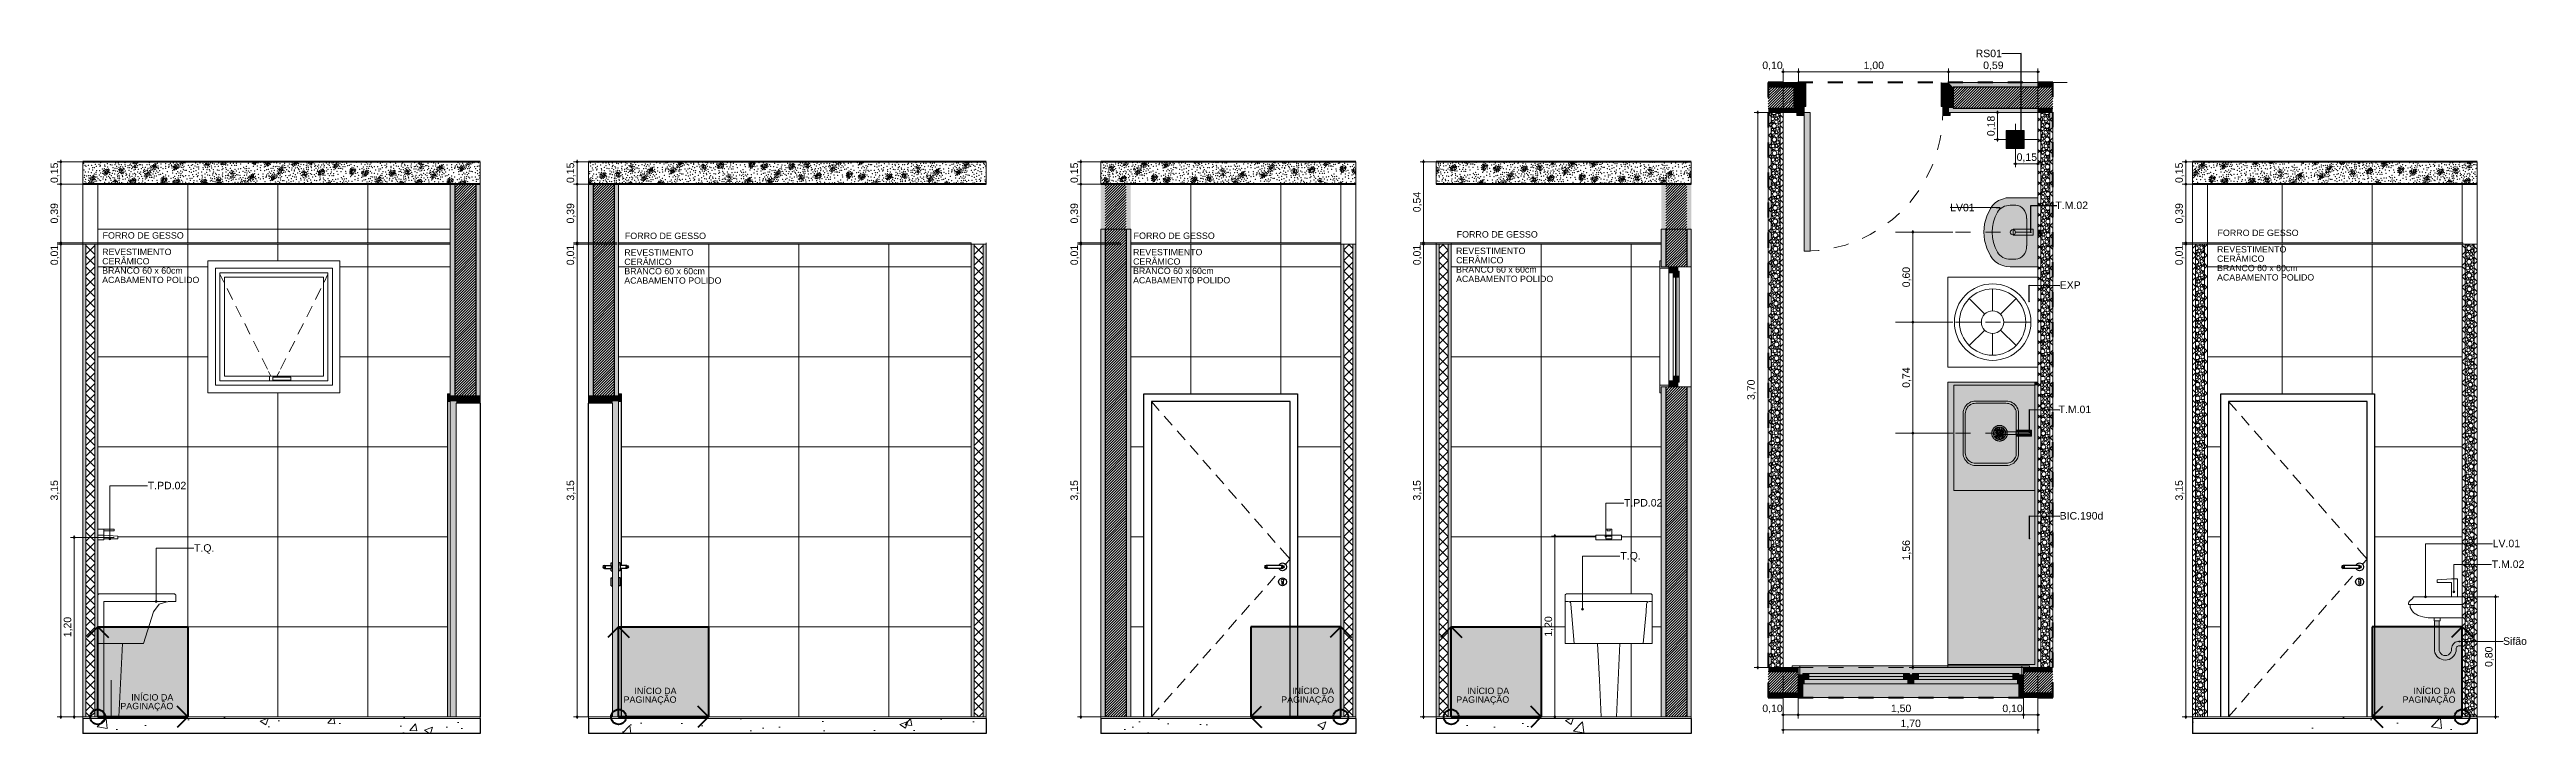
# Model space of a CAD drawing. Header units: metres. Extents: x -1.9 to 95.3, y -2.2 to 2.5.
# Drawn here: x 65.78 to 82.29, y -2.23 to 2.33 of the extents above; entities that cross this region are included whole.
import ezdxf

# ---------------------------------------------------------------- set-up
doc = ezdxf.new("R2010")
doc.units = ezdxf.units.M
doc.header["$MEASUREMENT"] = 0
doc.linetypes.add('Dashed', pattern=[0.035, 0.0225, -0.0125])
for name, color, linetype, lineweight in [('0_Caneta_No__1', 7, 'Continuous', 40), ('FORRO.EXEC_Caneta_No__241', 7, 'Continuous', 13), ('Janelas Archicad_Caneta_No__10', 7, 'Continuous', 5), ('Janelas Archicad_Caneta_No__241', 7, 'Continuous', 13), ('LAJES.EST_Caneta_No__1', 7, 'Continuous', 40), ('LAJES.EST_Caneta_No__241', 7, 'Continuous', 13), ('LAJES.EST_Caneta_No__4', 7, 'Continuous', 25), ('LAJES.EST_Caneta_No__7', 7, 'Continuous', 13), ('NOTAS-DETALHAMENTO.EXEC_Caneta_No__1', 7, 'Continuous', 40), ('NOTAS-DETALHAMENTO.EXEC_Caneta_No__241', 7, 'Continuous', 13), ('NOTAS-EXECUTIVO.ARQ_Caneta_No__1', 7, 'Continuous', 40), ('NOTAS-EXECUTIVO.ARQ_Caneta_No__241', 7, 'Continuous', 13), ('NOTAS-EXECUTIVO.ARQ_Caneta_No__5', 7, 'Continuous', 20), ('NOTAS-LAYOUT.EXEC_Caneta_No__241', 7, 'Continuous', 13), ('NOTAS-LAYOUT.EXEC_Caneta_No__5', 7, 'Continuous', 20), ('PAREDE CONSTRUIR_Caneta_No__10', 7, 'Continuous', 5), ('PAREDE CONSTRUIR_Caneta_No__241', 7, 'Continuous', 13), ('PAREDE CONSTRUIR_Caneta_No__255', 255, 'Continuous', 0), ('PAREDE CONSTRUIR_Caneta_No__3', 7, 'Continuous', 30), ('PAREDE CONSTRUIR_Caneta_No__83', 84, 'Continuous', 0), ('PAREDE CONSTRUIR_Caneta_No__91', 255, 'Continuous', 0), ('Portas Archicad_Caneta_No__241', 7, 'Continuous', 13), ('Portas Archicad_Caneta_No__3', 7, 'Continuous', 30)]:
    doc.layers.add(name, color=color, linetype=linetype, lineweight=lineweight)
for name, color, linetype, lineweight, true_color in [('0_Caneta_No__167', 7, 'Continuous', 0, 0x0035d5), ('0_Caneta_No__25', 7, 'Continuous', 13, 0x982312), ('COTAS CORTE_Caneta_No__25', 7, 'Continuous', 13, 0x982312), ('EIXO HIDRÁULICO - Executivo.EXEC_Caneta_No__167', 7, 'Continuous', 0, 0x0035d5), ('Janelas Archicad_Caneta_No__9', 7, 'Continuous', 9, 0x020202), ('Janelas Archicad_Caneta_No__97', 7, 'Continuous', 13, 0x6b6b6b), ('LAJES.EST_Caneta_No__254', 7, 'Continuous', 0, 0xd1c9ad), ('LAJES.EST_Caneta_No__97', 7, 'Continuous', 13, 0x6b6b6b), ('LOUCAS-METAIS.ARQ_Caneta_No__13', 7, 'Continuous', 0, 0xaaaaaa), ('LOUCAS-METAIS.ARQ_Caneta_No__18', 7, 'Continuous', 0, 0xdfdfdf), ('LOUCAS-METAIS.ARQ_Caneta_No__19', 7, 'Continuous', 0, 0xe9e9e9), ('LOUCAS-METAIS.ARQ_Caneta_No__96', 7, 'Continuous', 0, 0xb6b6b6), ('NOTAS-EXECUTIVO.ARQ_Caneta_No__12', 7, 'Continuous', 0, 0x030303), ('NOTAS-EXECUTIVO.ARQ_Caneta_No__19', 7, 'Continuous', 0, 0xe9e9e9), ('NOTAS-EXECUTIVO.ARQ_Caneta_No__24', 7, 'Continuous', 40, 0x851f10), ('PAREDE CONSTRUIR_Caneta_No__9', 7, 'Continuous', 9, 0x020202), ('PAREDE CONSTRUIR_Caneta_No__96', 7, 'Continuous', 0, 0xb6b6b6), ('PAREDE CONSTRUIR_Caneta_No__97', 7, 'Continuous', 13, 0x6b6b6b), ('Portas Archicad_Caneta_No__9', 7, 'Continuous', 9, 0x020202), ('RALO_Caneta_No__19', 7, 'Continuous', 0, 0xe9e9e9), ('RALO_Caneta_No__96', 7, 'Continuous', 0, 0xb6b6b6)]:
    doc.layers.add(name, color=color, linetype=linetype, lineweight=lineweight, true_color=true_color)
for name, color, linetype in [('COTAS CORTE', 7, 'Continuous'), ('FORRO.EXEC', 7, 'Continuous'), ('Janelas Archicad', 7, 'Continuous'), ('LAJES.EST', 7, 'Continuous'), ('NOTAS-LAYOUT.EXEC', 7, 'Continuous'), ('PAREDE CONSTRUIR', 7, 'Continuous'), ('Portas Archicad', 7, 'Continuous')]:
    doc.layers.add(name, color=color, linetype=linetype)
doc.styles.add('GENERATED_STYLE_1', font='arial.ttf')
doc.dimstyles.new('GENERATED_STYLE__1', dxfattribs={"dimtxt": 0.05, "dimasz": 0.02375, "dimexe": 0.18, "dimexo": 0.267183, "dimgap": 0, "dimtad": 1, "dimtih": 1, "dimtoh": 1, "dimzin": 0, "dimdsep": 46, "dimtxsty": 'GENERATED_STYLE_1', "dimblk": 'ARROWHEAD_11', "dimblk1": 'ARROWHEAD_11', "dimblk2": 'ARROWHEAD_11', "dimcen": 0.09, "dimclrd": 256, "dimclre": 256, "dimclrt": 256, "dimadec": 0, "dimazin": 0, "dimtfac": 1, "dimtdec": 4, "dimtmove": 0, "dimatfit": 3, "dimfxl": 0, "dimtolj": 1, "dimtzin": 0, "dimarcsym": 0})
doc.dimstyles.new('GENERATED_STYLE__2', dxfattribs={"dimtxt": 0.05, "dimasz": 0.02375, "dimexe": 0.18, "dimexo": 0.267183, "dimgap": 0, "dimtad": 1, "dimzin": 0, "dimdsep": 46, "dimtxsty": 'GENERATED_STYLE_1', "dimblk": 'ARROWHEAD_11', "dimblk1": 'ARROWHEAD_11', "dimblk2": 'ARROWHEAD_11', "dimcen": 0.09, "dimclrd": 256, "dimclre": 256, "dimclrt": 256, "dimadec": 0, "dimazin": 0, "dimtfac": 1, "dimtdec": 4, "dimtmove": 0, "dimatfit": 3, "dimfxl": 0, "dimtolj": 1, "dimtzin": 0, "dimarcsym": 0})
doc.dimstyles.new('GENERATED_STYLE__3', dxfattribs={"dimtxt": 0.05, "dimasz": 0.02375, "dimexe": 0.18, "dimexo": 0.267183, "dimgap": 0, "dimtad": 1, "dimzin": 0, "dimdsep": 46, "dimtxsty": 'GENERATED_STYLE_1', "dimblk": 'ARROWHEAD_11', "dimblk1": 'ARROWHEAD_11', "dimblk2": 'ARROWHEAD_11', "dimcen": 0.09, "dimclrd": 256, "dimclre": 256, "dimclrt": 256, "dimadec": 0, "dimazin": 0, "dimtfac": 1, "dimtdec": 4, "dimtmove": 0, "dimatfit": 3, "dimfxl": 0, "dimtolj": 1, "dimtzin": 0, "dimarcsym": 0})
doc.dimstyles.new('GENERATED_STYLE__6', dxfattribs={"dimtxt": 0.18, "dimasz": 0.0228, "dimexe": 0.18, "dimexo": 0.0625, "dimgap": 0, "dimtad": 0, "dimtih": 1, "dimtoh": 1, "dimdec": 4, "dimzin": 0, "dimdsep": 46, "dimcen": 0.09, "dimadec": 0, "dimazin": 0, "dimtfac": 1, "dimtdec": 4, "dimtmove": 0, "dimatfit": 3, "dimldrblk": 'ARROWHEAD_11', "dimfxl": 0, "dimtolj": 1, "dimtzin": 0, "dimarcsym": 0})
pattern_1 = [(45, (125.16816, -1.615), (-0.159099, 0.159099), [0, -0.15, 0, -0.225]), (110, (125.66816, -1.615), (0.2114308, 0.0769545), [0, -0.11, 0, -0.19])]
pattern_2 = [(50, (125.16816, -2.115), (-0.546554, 0.0478173), [0.05715, -0.62865]), (355, (125.16816, -2.115), (-0.10573, 0.5731705), [0.04572, -0.502922]), (100.4514, (125.2137, -2.119), (0.4408237, 0.5253533), [0.04857, -0.5342707]), (46.1842, (125.16816, -1.9626), (-0.813237, 0.126127), [0.085725, -0.942975]), (96.6356, (125.2359, -1.9731), (0.712212, 0.742278), [0.072855, -0.801407]), (351.1842, (125.1682, -1.9626), (0.712212, 0.742278), [0.06858, -0.754379]), (21, (125.24436, -2.0007), (-0.4548432, 0.3067956), [0.05715, -0.62865]), (326, (125.24436, -2.0007), (0.185406, 0.552564), [0.04572, -0.50292]), (71.4514, (125.28227, -2.02627), (0.6402493, 0.2457683), [0.04857, -0.53427]), (37.5, (125.16816, -2.115), (0.0092658, 0.2536651), [0, -0.496824, 0, -0.51054, 0, -0.504825]), (7.5, (125.16816, -2.115), (0.200459, 0.3005417), [0, -0.291084, 0, -0.485394, 0, -0.192405]), (327.5, (124.99824, -2.115), (-0.4067718, 0.0171862), [0, -0.1905, 0, -0.59436, 0, -0.78867]), (317.5, (124.92204, -2.115), (0.4443875, 0.0762795), [0, -0.24765, 0, -0.394716, 0, -0.56007])]
pattern_3 = [(45, (12.86192, -1.615), (-0.159099, 0.159099), [0, -0.15, 0, -0.225]), (110, (13.36192, -1.615), (0.2114308, 0.0769545), [0, -0.11, 0, -0.19])]
pattern_4 = [(50, (12.8619, -2.115), (-0.546554, 0.0478173), [0.05715, -0.62865]), (355, (12.8619, -2.115), (-0.10573, 0.5731705), [0.04572, -0.502922]), (100.4514, (12.90746, -2.119), (0.4408237, 0.5253533), [0.04857, -0.5342707]), (46.1842, (12.8619, -1.9626), (-0.813237, 0.126127), [0.085725, -0.942975]), (96.6356, (12.9297, -1.9731), (0.712212, 0.742278), [0.072855, -0.801407]), (351.1842, (12.8619, -1.9626), (0.712212, 0.742278), [0.06858, -0.754379]), (21, (12.9381, -2.0007), (-0.4548432, 0.3067956), [0.05715, -0.62865]), (326, (12.9381, -2.0007), (0.185406, 0.552564), [0.04572, -0.50292]), (71.4514, (12.976, -2.02627), (0.6402493, 0.2457683), [0.04857, -0.53427]), (37.5, (12.86192, -2.115), (0.0092658, 0.2536651), [0, -0.496824, 0, -0.51054, 0, -0.504825]), (7.5, (12.86192, -2.115), (0.200459, 0.3005417), [0, -0.291084, 0, -0.485394, 0, -0.192405]), (327.5, (12.692, -2.115), (-0.4067718, 0.0171862), [0, -0.1905, 0, -0.59436, 0, -0.78867]), (317.5, (12.6158, -2.115), (0.4443875, 0.0762795), [0, -0.24765, 0, -0.394716, 0, -0.56007])]
pattern_5 = [(45, (25.68908, -1.615), (-0.159099, 0.159099), [0, -0.15, 0, -0.225]), (110, (26.18908, -1.615), (0.2114308, 0.0769545), [0, -0.11, 0, -0.19])]
pattern_6 = [(50, (25.6891, -2.115), (-0.546554, 0.0478173), [0.05715, -0.62865]), (355, (25.6891, -2.115), (-0.10573, 0.5731705), [0.04572, -0.502922]), (100.4514, (25.7346, -2.119), (0.440824, 0.525353), [0.04857, -0.534271]), (46.1842, (25.6891, -1.9626), (-0.813237, 0.126127), [0.085725, -0.942975]), (96.6356, (25.75685, -1.9731), (0.712212, 0.742278), [0.072855, -0.801407]), (351.1842, (25.6891, -1.9626), (0.712212, 0.742278), [0.06858, -0.754379]), (21, (25.7653, -2.0007), (-0.454843, 0.3067956), [0.05715, -0.62865]), (326, (25.7653, -2.0007), (0.185406, 0.552564), [0.04572, -0.50292]), (71.4514, (25.8032, -2.02627), (0.640249, 0.2457683), [0.04857, -0.53427]), (37.5, (25.68908, -2.115), (0.0092658, 0.2536651), [0, -0.496824, 0, -0.51054, 0, -0.504825]), (7.5, (25.68908, -2.115), (0.200459, 0.3005417), [0, -0.291084, 0, -0.485394, 0, -0.192405]), (327.5, (25.51915, -2.115), (-0.4067718, 0.0171862), [0, -0.1905, 0, -0.59436, 0, -0.78867]), (317.5, (25.44295, -2.115), (0.4443875, 0.0762795), [0, -0.24765, 0, -0.394716, 0, -0.56007])]
pattern_7 = [(45, (123.82562, -1.615), (-0.159099, 0.159099), [0, -0.15, 0, -0.225]), (110, (124.32562, -1.615), (0.2114308, 0.0769545), [0, -0.11, 0, -0.19])]
pattern_8 = [(50, (123.8256, -2.115), (-0.546554, 0.0478173), [0.05715, -0.62865]), (355, (123.8256, -2.115), (-0.10573, 0.5731705), [0.04572, -0.502922]), (100.4514, (123.87117, -2.119), (0.440824, 0.525353), [0.04857, -0.534271]), (46.1842, (123.8256, -1.9626), (-0.813237, 0.126127), [0.085725, -0.942975]), (96.6356, (123.8934, -1.9731), (0.712212, 0.742278), [0.072855, -0.801407]), (351.1842, (123.8256, -1.9626), (0.712212, 0.742278), [0.06858, -0.754379]), (21, (123.9018, -2.0007), (-0.454843, 0.3067956), [0.05715, -0.62865]), (326, (123.9018, -2.0007), (0.185406, 0.552564), [0.04572, -0.50292]), (71.4514, (123.9397, -2.02627), (0.640249, 0.2457683), [0.04857, -0.53427]), (37.5, (123.82562, -2.115), (0.0092658, 0.2536651), [0, -0.496824, 0, -0.51054, 0, -0.504825]), (7.5, (123.82562, -2.115), (0.200459, 0.3005417), [0, -0.291084, 0, -0.485394, 0, -0.192405]), (327.5, (123.6557, -2.115), (-0.4067718, 0.0171862), [0, -0.1905, 0, -0.59436, 0, -0.78867]), (317.5, (123.5795, -2.115), (0.4443875, 0.0762795), [0, -0.24765, 0, -0.394716, 0, -0.56007])]
pattern_9 = [(45, (123.82562, -2.115), (-0.0088388348, 0.0088388348), [])]
pattern_10 = [(45, (78.162099, 0.063391), (-0.008838835, 0.008838835), [])]
pattern_11 = [(45, (78.1621, 0.06339), (-0.0353553, 0.0353553), []), (135, (78.1621, 0.06339), (0.0353553, 0.0353553), [])]
pattern_12 = [(45, (140.726885, -2.115), (-0.03535534, 0.03535534), []), (135, (140.726885, -2.115), (0.03535534, 0.03535534), [])]
pattern_13 = [(45, (140.72688, -1.615), (-0.159099, 0.159099), [0, -0.15, 0, -0.225]), (110, (141.22688, -1.615), (0.2114308, 0.0769545), [0, -0.11, 0, -0.19])]
pattern_14 = [(50, (140.7269, -2.115), (-0.546554, 0.0478173), [0.05715, -0.62865]), (355, (140.7269, -2.115), (-0.1057303, 0.5731705), [0.04572, -0.502922]), (100.4514, (140.77243, -2.119), (0.4408237, 0.5253533), [0.04857, -0.5342707]), (46.1842, (140.7269, -1.9626), (-0.813237, 0.126127), [0.085725, -0.942975]), (96.6356, (140.79465, -1.9731), (0.712212, 0.742278), [0.072855, -0.801407]), (351.1842, (140.7269, -1.9626), (0.712212, 0.742278), [0.06858, -0.754379]), (21, (140.8031, -2.0007), (-0.4548432, 0.3067956), [0.05715, -0.62865]), (326, (140.8031, -2.0007), (0.185406, 0.552564), [0.04572, -0.50292]), (71.4514, (140.841, -2.02627), (0.6402493, 0.2457683), [0.04857, -0.53427]), (37.5, (140.72688, -2.115), (0.0092658, 0.2536651), [0, -0.496824, 0, -0.51054, 0, -0.504825]), (7.5, (140.72688, -2.115), (0.200459, 0.3005417), [0, -0.291084, 0, -0.485394, 0, -0.192405]), (327.5, (140.55696, -2.115), (-0.4067718, 0.0171862), [0, -0.1905, 0, -0.59436, 0, -0.78867]), (317.5, (140.48076, -2.115), (0.4443875, 0.0762795), [0, -0.24765, 0, -0.394716, 0, -0.56007])]

msp = doc.modelspace()

# ---------------------------------------------------------------- texts
at = {"layer": 'NOTAS-DETALHAMENTO.EXEC_Caneta_No__1', "color": 7, "linetype": 'Continuous', "lineweight": 40, "char_height": 0.05, "style": 'GENERATED_STYLE_1'}
for s, insert, attachment_point in [('\\A1;{\\pql;\\fArial|b0|i0|c0|p0;\\W1.000000;RS01}', (78.621, 2.306), 4), ('\\A1;{\\pql;\\fArial|b0|i0|c0|p0;\\W1.000000;LV0\\fArial|b0|i0|c0|p0;\\W1.000000;1}', (78.451, 1.279), 4), ('\\A1;{\\pqr;\\fArial|b0|i0|c0|p0;\\W1.000000;T.M.\\fArial|b0|i0|c0|p0;\\W1.000000;02}', (79.37, 1.294), 6), ('\\A1;{\\pqr;\\fArial|b0|i0|c0|p0;\\W1.000000;EXP}', (79.321, 0.763), 6), ('\\A1;{\\pqr;\\fArial|b0|i0|c0|p0;\\W1.000000;T.M.01}', (79.391, -0.066), 6), ('\\A1;{\\pqr;\\fArial|b0|i0|c0|p0;\\W1.000000;BIC.190d}', (79.472, -0.775), 6)]:
    msp.add_mtext(s, dxfattribs=dict(at, insert=insert, attachment_point=attachment_point))
at = {"layer": 'NOTAS-EXECUTIVO.ARQ_Caneta_No__1', "color": 7, "linetype": 'Continuous', "lineweight": 40, "insert": (82.136, -1.61), "char_height": 0.05, "attachment_point": 4, "style": 'GENERATED_STYLE_1'}
msp.add_mtext('\\A1;{\\pql;\\fArial|b0|i0|c0|p0;\\W1.000000;Sifão}', dxfattribs=at)
at = {"layer": 'NOTAS-EXECUTIVO.ARQ_Caneta_No__12', "color": 18, "linetype": 'Continuous', "lineweight": 0, "true_color": 0x030303, "char_height": 0.04191, "width": 0.74499, "attachment_point": 1, "line_spacing_factor": 0.892098, "style": 'GENERATED_STYLE_1'}
for insert in [(66.134, 1.005), (69.614, 1.001), (73.005, 1.003), (75.158, 1.012), (80.23, 1.022)]:
    msp.add_mtext('\\A1;{\\pql;\\fArial|b0|i0|c0|p0;\\W1.000000;REVESTIMENTO CERÂMICO\\P\\pql;\\fArial|b0|i0|c0|p0;\\W1.000000;BRANCO 60 x 60cm\\P\\pql;\\fArial|b0|i0|c0|p0;\\W1.000000;ACABAMENTO POLIDO\\fArial|b0|i0|c0|p0;\\W1.000000; }', dxfattribs=dict(at, insert=insert))
at = {"layer": 'NOTAS-EXECUTIVO.ARQ_Caneta_No__12', "color": 18, "linetype": 'Continuous', "lineweight": 0, "true_color": 0x030303, "char_height": 0.0425, "attachment_point": 2, "style": 'GENERATED_STYLE_1'}
for insert in [(66.407, 1.115), (69.888, 1.112), (73.279, 1.113), (75.432, 1.122), (80.503, 1.132)]:
    msp.add_mtext('\\A1;{\\pqc;\\fArial|b0|i0|c0|p0;\\W1.000000;FORRO DE \\fArial|b0|i0|c0|p0;\\W1.000000;GESSO}', dxfattribs=dict(at, insert=insert))
at = {"layer": 'NOTAS-EXECUTIVO.ARQ_Caneta_No__12', "color": 18, "linetype": 'Continuous', "lineweight": 0, "true_color": 0x030303, "char_height": 0.0425, "attachment_point": 3, "line_spacing_factor": 0.81868, "style": 'GENERATED_STYLE_1'}
for insert in [(66.608, -1.963), (69.962, -1.92), (74.345, -1.92), (75.512, -1.92), (81.819, -1.92)]:
    msp.add_mtext('\\A1;{\\pqr;\\fArial|b0|i0|c0|p0;\\W1.000000;INÍCIO DA\\P\\pqr;\\fArial|b0|i0|c0|p0;\\W1.000000;PAGINAÇÃO}', dxfattribs=dict(at, insert=insert))

# ---------------------------------------------------------------- blocks, each defined once
blk = doc.blocks.new('*X242', base_point=(125.168, -2.115))
at = {"layer": 'LAJES.EST_Caneta_No__241', "color": 7, "linetype": 'Continuous', "lineweight": 13}
for p, q in [((66.065, 1.481), (66.068, 1.488)), ((66.068, 1.488), (66.072, 1.489)), ((66.072, 1.489), (66.079, 1.484)), ((66.155, 1.506), (66.155, 1.515)), ((66.155, 1.515), (66.164, 1.515)), ((66.155, 1.506), (66.162, 1.505)), ((66.162, 1.524), (66.165, 1.531)), ((66.169, 1.521), (66.162, 1.524)), ((66.164, 1.515), (66.162, 1.505)), ((66.165, 1.531), (66.17, 1.532)), ((66.169, 1.521), (66.176, 1.527)), ((66.17, 1.532), (66.176, 1.527)), ((66.249, 1.527), (66.255, 1.533)), ((66.25, 1.523), (66.249, 1.527)), ((66.25, 1.523), (66.253, 1.515)), ((66.253, 1.515), (66.259, 1.515)), ((66.255, 1.533), (66.261, 1.526)), ((66.259, 1.515), (66.263, 1.523)), ((66.261, 1.526), (66.263, 1.523)), ((66.264, 1.511), (66.266, 1.518)), ((66.272, 1.509), (66.264, 1.511)), ((66.265, 1.527), (66.271, 1.532)), ((66.272, 1.523), (66.265, 1.527)), ((66.266, 1.518), (66.275, 1.515)), ((66.271, 1.532), (66.273, 1.531)), ((66.273, 1.531), (66.272, 1.523)), ((66.272, 1.509), (66.275, 1.515)), ((66.352, 1.58), (66.346, 1.577)), ((66.348, 1.568), (66.346, 1.577)), ((66.349, 1.56), (66.347, 1.551)), ((66.355, 1.551), (66.347, 1.551)), ((66.356, 1.573), (66.348, 1.568)), ((66.349, 1.56), (66.357, 1.561)), ((66.352, 1.58), (66.356, 1.573)), ((66.358, 1.554), (66.355, 1.551)), ((66.357, 1.561), (66.358, 1.554)), ((66.424, 1.504), (66.425, 1.507)), ((66.43, 1.5), (66.424, 1.504)), ((66.425, 1.507), (66.432, 1.507)), ((66.432, 1.494), (66.426, 1.489)), ((66.432, 1.484), (66.426, 1.489)), ((66.432, 1.507), (66.43, 1.5)), ((66.432, 1.494), (66.439, 1.491)), ((66.436, 1.5), (66.44, 1.51)), ((66.446, 1.501), (66.436, 1.5)), ((66.439, 1.491), (66.436, 1.485)), ((66.447, 1.509), (66.44, 1.51)), ((66.447, 1.509), (66.446, 1.501)), ((66.478, 1.55), (66.472, 1.545)), ((66.478, 1.54), (66.472, 1.545)), ((66.478, 1.55), (66.485, 1.547)), ((66.482, 1.541), (66.478, 1.54)), ((66.485, 1.547), (66.482, 1.541)), ((66.483, 1.556), (66.486, 1.566)), ((66.492, 1.557), (66.483, 1.556)), ((66.492, 1.565), (66.486, 1.566)), ((66.486, 1.551), (66.487, 1.553)), ((66.492, 1.546), (66.486, 1.551)), ((66.487, 1.553), (66.495, 1.553)), ((66.492, 1.565), (66.492, 1.557)), ((66.495, 1.553), (66.492, 1.546)), ((66.61, 1.547), (66.613, 1.554)), ((66.618, 1.546), (66.61, 1.547)), ((66.612, 1.535), (66.613, 1.543)), ((66.612, 1.535), (66.619, 1.533)), ((66.613, 1.554), (66.619, 1.549)), ((66.613, 1.543), (66.621, 1.544)), ((66.619, 1.549), (66.618, 1.546)), ((66.621, 1.544), (66.619, 1.533)), ((66.62, 1.553), (66.623, 1.559)), ((66.626, 1.549), (66.62, 1.553)), ((66.623, 1.559), (66.627, 1.56)), ((66.626, 1.549), (66.633, 1.555)), ((66.627, 1.56), (66.633, 1.555)), ((66.821, 1.585), (66.819, 1.582)), ((66.828, 1.579), (66.819, 1.582)), ((66.821, 1.566), (66.822, 1.574)), ((66.823, 1.565), (66.821, 1.566)), ((66.822, 1.574), (66.829, 1.57)), ((66.829, 1.57), (66.823, 1.565)), ((66.829, 1.585), (66.828, 1.579)), ((66.835, 1.583), (66.831, 1.575)), ((66.833, 1.571), (66.831, 1.575)), ((66.839, 1.565), (66.833, 1.571)), ((66.841, 1.583), (66.835, 1.583)), ((66.845, 1.57), (66.839, 1.565)), ((66.844, 1.575), (66.841, 1.583)), ((66.844, 1.575), (66.845, 1.57)), ((66.936, 1.578), (66.929, 1.573)), ((66.935, 1.568), (66.929, 1.573)), ((66.939, 1.569), (66.935, 1.568)), ((66.936, 1.578), (66.942, 1.575)), ((66.942, 1.575), (66.939, 1.569)), ((66.949, 1.585), (66.941, 1.584)), ((66.941, 1.584), (66.941, 1.585)), ((66.949, 1.585), (66.949, 1.585)), ((67.001, 1.511), (66.995, 1.509)), ((66.998, 1.5), (66.995, 1.509)), ((66.999, 1.491), (66.997, 1.483)), ((67.006, 1.505), (66.998, 1.5)), ((66.999, 1.491), (67.006, 1.493)), ((67.001, 1.511), (67.006, 1.505)), ((67.006, 1.493), (67.008, 1.486)), ((67.133, 1.488), (67.136, 1.498)), ((67.142, 1.488), (67.133, 1.488)), ((67.142, 1.496), (67.136, 1.498)), ((67.142, 1.496), (67.142, 1.488)), ((67.149, 1.585), (67.144, 1.578)), ((67.151, 1.575), (67.144, 1.578)), ((67.155, 1.576), (67.151, 1.575)), ((67.153, 1.585), (67.157, 1.583)), ((67.157, 1.583), (67.155, 1.576)), ((67.222, 1.574), (67.226, 1.581)), ((67.222, 1.574), (67.229, 1.568)), ((67.226, 1.581), (67.236, 1.577)), ((67.236, 1.577), (67.229, 1.568)), ((67.241, 1.578), (67.238, 1.585)), ((67.239, 1.571), (67.244, 1.575)), ((67.246, 1.567), (67.239, 1.571)), ((67.241, 1.578), (67.25, 1.581)), ((67.244, 1.575), (67.247, 1.568)), ((67.247, 1.568), (67.246, 1.567)), ((67.249, 1.585), (67.25, 1.581)), ((67.27, 1.484), (67.273, 1.49)), ((67.273, 1.49), (67.277, 1.491)), ((67.276, 1.481), (67.283, 1.486)), ((67.277, 1.491), (67.283, 1.486)), ((67.315, 1.524), (67.316, 1.532)), ((67.315, 1.524), (67.322, 1.522)), ((67.316, 1.532), (67.326, 1.533)), ((67.326, 1.533), (67.322, 1.522)), ((67.323, 1.542), (67.326, 1.548)), ((67.329, 1.539), (67.323, 1.542)), ((67.326, 1.548), (67.33, 1.549)), ((67.329, 1.539), (67.336, 1.544)), ((67.329, 1.526), (67.332, 1.533)), ((67.337, 1.526), (67.329, 1.526)), ((67.33, 1.549), (67.336, 1.544)), ((67.332, 1.533), (67.338, 1.528)), ((67.338, 1.528), (67.337, 1.526)), ((67.413, 1.575), (67.422, 1.576)), ((67.413, 1.567), (67.413, 1.575)), ((67.413, 1.567), (67.419, 1.566)), ((67.422, 1.576), (67.419, 1.566)), ((67.42, 1.585), (67.42, 1.585)), ((67.427, 1.582), (67.42, 1.585)), ((67.427, 1.582), (67.431, 1.585)), ((67.472, 1.52), (67.469, 1.513)), ((67.478, 1.51), (67.469, 1.513)), ((67.47, 1.498), (67.472, 1.505)), ((67.473, 1.497), (67.47, 1.498)), ((67.472, 1.52), (67.48, 1.518)), ((67.472, 1.505), (67.479, 1.502)), ((67.479, 1.502), (67.473, 1.497)), ((67.48, 1.518), (67.478, 1.51)), ((67.485, 1.514), (67.481, 1.506)), ((67.483, 1.502), (67.481, 1.506)), ((67.489, 1.496), (67.483, 1.502)), ((67.491, 1.514), (67.485, 1.514)), ((67.495, 1.502), (67.489, 1.496)), ((67.494, 1.506), (67.491, 1.514)), ((67.494, 1.506), (67.495, 1.502)), ((67.507, 1.583), (67.507, 1.585)), ((67.507, 1.583), (67.51, 1.575)), ((67.51, 1.575), (67.516, 1.575)), ((67.516, 1.575), (67.521, 1.583)), ((67.52, 1.585), (67.521, 1.583)), ((67.522, 1.571), (67.524, 1.579)), ((67.53, 1.57), (67.522, 1.571)), ((67.524, 1.579), (67.532, 1.576)), ((67.53, 1.584), (67.528, 1.585)), ((67.53, 1.585), (67.53, 1.584)), ((67.53, 1.57), (67.532, 1.576)), ((67.585, 1.51), (67.579, 1.504)), ((67.585, 1.499), (67.579, 1.504)), ((67.585, 1.51), (67.592, 1.507)), ((67.589, 1.5), (67.585, 1.499)), ((67.592, 1.507), (67.589, 1.5)), ((67.591, 1.516), (67.593, 1.526)), ((67.599, 1.516), (67.591, 1.516)), ((67.6, 1.525), (67.593, 1.526)), ((67.6, 1.525), (67.599, 1.516)), ((67.601, 1.52), (67.602, 1.523)), ((67.605, 1.517), (67.601, 1.52)), ((67.602, 1.523), (67.608, 1.522)), ((67.605, 1.517), (67.608, 1.518)), ((67.609, 1.521), (67.608, 1.522)), ((67.609, 1.521), (67.608, 1.518)), ((67.681, 1.565), (67.682, 1.568)), ((67.687, 1.56), (67.681, 1.565)), ((67.682, 1.568), (67.69, 1.567)), ((67.69, 1.555), (67.683, 1.549)), ((67.69, 1.544), (67.683, 1.549)), ((67.69, 1.567), (67.687, 1.56)), ((67.69, 1.555), (67.697, 1.552)), ((67.694, 1.545), (67.69, 1.544)), ((67.693, 1.56), (67.698, 1.571)), ((67.704, 1.561), (67.693, 1.56)), ((67.697, 1.552), (67.694, 1.545)), ((67.704, 1.569), (67.698, 1.571)), ((67.704, 1.569), (67.704, 1.561)), ((67.788, 1.523), (67.796, 1.525)), ((67.788, 1.522), (67.788, 1.523)), ((67.795, 1.518), (67.788, 1.522)), ((67.799, 1.518), (67.794, 1.51)), ((67.801, 1.506), (67.794, 1.51)), ((67.796, 1.525), (67.795, 1.518)), ((67.799, 1.518), (67.807, 1.514)), ((67.805, 1.508), (67.801, 1.506)), ((67.802, 1.522), (67.802, 1.534)), ((67.811, 1.533), (67.802, 1.534)), ((67.812, 1.525), (67.802, 1.522)), ((67.807, 1.514), (67.805, 1.508)), ((67.811, 1.533), (67.812, 1.525)), ((67.872, 1.505), (67.876, 1.512)), ((67.872, 1.505), (67.879, 1.499)), ((67.876, 1.512), (67.886, 1.508)), ((67.886, 1.508), (67.879, 1.499)), ((67.887, 1.517), (67.893, 1.521)), ((67.891, 1.51), (67.887, 1.517)), ((67.888, 1.502), (67.894, 1.507)), ((67.896, 1.499), (67.888, 1.502)), ((67.891, 1.51), (67.9, 1.513)), ((67.893, 1.521), (67.897, 1.52)), ((67.894, 1.507), (67.897, 1.5)), ((67.897, 1.5), (67.896, 1.499)), ((67.897, 1.52), (67.9, 1.513)), ((68.062, 1.498), (68.063, 1.507)), ((68.062, 1.498), (68.069, 1.497)), ((68.063, 1.507), (68.071, 1.507)), ((68.071, 1.507), (68.069, 1.497)), ((68.07, 1.516), (68.073, 1.523)), ((68.076, 1.513), (68.07, 1.516)), ((68.073, 1.523), (68.077, 1.524)), ((68.076, 1.513), (68.083, 1.519)), ((68.077, 1.524), (68.083, 1.519)), ((68.157, 1.519), (68.162, 1.525)), ((68.157, 1.515), (68.157, 1.519)), ((68.157, 1.515), (68.16, 1.507)), ((68.16, 1.507), (68.166, 1.507)), ((68.162, 1.525), (68.169, 1.518)), ((68.166, 1.507), (68.171, 1.515)), ((68.169, 1.518), (68.171, 1.515)), ((68.172, 1.503), (68.174, 1.51)), ((68.18, 1.501), (68.172, 1.503)), ((68.173, 1.519), (68.178, 1.524)), ((68.179, 1.515), (68.173, 1.519)), ((68.174, 1.51), (68.182, 1.507)), ((68.178, 1.524), (68.181, 1.523)), ((68.181, 1.523), (68.179, 1.515)), ((68.18, 1.501), (68.182, 1.507)), ((68.259, 1.572), (68.253, 1.569)), ((68.256, 1.56), (68.253, 1.569)), ((68.257, 1.552), (68.255, 1.543)), ((68.263, 1.543), (68.255, 1.543)), ((68.264, 1.565), (68.256, 1.56)), ((68.257, 1.552), (68.264, 1.553)), ((68.259, 1.572), (68.264, 1.565)), ((68.265, 1.546), (68.263, 1.543)), ((68.264, 1.553), (68.265, 1.546)), ((68.331, 1.496), (68.332, 1.499)), ((68.337, 1.492), (68.331, 1.496)), ((68.332, 1.499), (68.34, 1.499)), ((68.34, 1.486), (68.333, 1.481)), ((68.34, 1.499), (68.337, 1.492)), ((68.34, 1.486), (68.347, 1.483)), ((68.343, 1.492), (68.347, 1.502)), ((68.354, 1.493), (68.343, 1.492)), ((68.354, 1.501), (68.347, 1.502)), ((68.354, 1.501), (68.354, 1.493)), ((68.386, 1.542), (68.379, 1.537)), ((68.385, 1.532), (68.379, 1.537)), ((68.389, 1.533), (68.385, 1.532)), ((68.386, 1.542), (68.392, 1.539)), ((68.392, 1.539), (68.389, 1.533)), ((68.391, 1.548), (68.393, 1.558)), ((68.4, 1.549), (68.391, 1.548)), ((68.4, 1.557), (68.393, 1.558)), ((68.393, 1.543), (68.394, 1.545)), ((68.399, 1.538), (68.393, 1.543)), ((68.394, 1.545), (68.402, 1.545)), ((68.402, 1.545), (68.399, 1.538)), ((68.4, 1.557), (68.4, 1.549)), ((68.518, 1.539), (68.52, 1.546)), ((68.525, 1.538), (68.518, 1.539)), ((68.52, 1.546), (68.526, 1.541)), ((68.52, 1.535), (68.529, 1.536)), ((68.52, 1.527), (68.52, 1.535)), ((68.52, 1.527), (68.526, 1.525)), ((68.526, 1.541), (68.525, 1.538)), ((68.529, 1.536), (68.526, 1.525)), ((68.527, 1.545), (68.53, 1.551)), ((68.534, 1.541), (68.527, 1.545)), ((68.53, 1.551), (68.534, 1.552)), ((68.534, 1.552), (68.541, 1.547)), ((68.534, 1.541), (68.541, 1.547)), ((68.573, 1.584), (68.573, 1.585)), ((68.573, 1.584), (68.579, 1.583)), ((68.58, 1.585), (68.579, 1.583)), ((66.058, 1.471), (66.069, 1.472)), ((66.058, 1.463), (66.058, 1.471)), ((66.058, 1.463), (66.064, 1.462)), ((66.069, 1.472), (66.064, 1.462)), ((66.072, 1.478), (66.065, 1.481)), ((66.072, 1.478), (66.079, 1.484)), ((66.072, 1.465), (66.075, 1.473)), ((66.08, 1.465), (66.072, 1.465)), ((66.075, 1.473), (66.08, 1.468)), ((66.08, 1.468), (66.08, 1.465)), ((66.214, 1.459), (66.212, 1.453)), ((66.22, 1.45), (66.212, 1.453)), ((66.213, 1.437), (66.214, 1.445)), ((66.215, 1.436), (66.213, 1.437)), ((66.214, 1.459), (66.222, 1.458)), ((66.214, 1.445), (66.221, 1.441)), ((66.221, 1.441), (66.215, 1.436)), ((66.222, 1.458), (66.22, 1.45)), ((66.228, 1.453), (66.223, 1.445)), ((66.225, 1.442), (66.223, 1.445)), ((66.231, 1.436), (66.225, 1.442)), ((66.234, 1.454), (66.228, 1.453)), ((66.237, 1.441), (66.231, 1.436)), ((66.237, 1.445), (66.234, 1.454)), ((66.237, 1.445), (66.237, 1.441)), ((66.328, 1.449), (66.321, 1.444)), ((66.327, 1.439), (66.321, 1.444)), ((66.331, 1.44), (66.327, 1.439)), ((66.328, 1.449), (66.335, 1.446)), ((66.335, 1.446), (66.331, 1.44)), ((66.333, 1.455), (66.335, 1.466)), ((66.342, 1.456), (66.333, 1.455)), ((66.342, 1.464), (66.335, 1.466)), ((66.342, 1.464), (66.342, 1.456)), ((66.344, 1.459), (66.344, 1.462)), ((66.344, 1.462), (66.351, 1.462)), ((66.348, 1.456), (66.344, 1.459)), ((66.348, 1.456), (66.351, 1.457)), ((66.352, 1.46), (66.351, 1.462)), ((66.352, 1.46), (66.351, 1.457)), ((66.436, 1.485), (66.432, 1.484)), ((66.531, 1.463), (66.539, 1.465)), ((66.531, 1.461), (66.531, 1.463)), ((66.537, 1.457), (66.531, 1.461)), ((66.542, 1.457), (66.536, 1.449)), ((66.543, 1.445), (66.536, 1.449)), ((66.539, 1.465), (66.537, 1.457)), ((66.542, 1.457), (66.549, 1.454)), ((66.547, 1.447), (66.543, 1.445)), ((66.545, 1.462), (66.544, 1.473)), ((66.554, 1.473), (66.544, 1.473)), ((66.555, 1.464), (66.545, 1.462)), ((66.549, 1.454), (66.547, 1.447)), ((66.554, 1.473), (66.555, 1.464)), ((66.614, 1.445), (66.619, 1.452)), ((66.614, 1.445), (66.621, 1.438)), ((66.619, 1.452), (66.628, 1.447)), ((66.628, 1.447), (66.621, 1.438)), ((66.63, 1.457), (66.635, 1.461)), ((66.633, 1.449), (66.63, 1.457)), ((66.631, 1.441), (66.637, 1.446)), ((66.638, 1.438), (66.631, 1.441)), ((66.633, 1.449), (66.642, 1.452)), ((66.635, 1.461), (66.639, 1.459)), ((66.637, 1.446), (66.639, 1.439)), ((66.639, 1.439), (66.638, 1.438)), ((66.639, 1.459), (66.642, 1.452)), ((66.805, 1.446), (66.814, 1.447)), ((66.805, 1.438), (66.805, 1.446)), ((66.805, 1.438), (66.811, 1.436)), ((66.814, 1.447), (66.811, 1.436)), ((66.812, 1.456), (66.815, 1.462)), ((66.819, 1.453), (66.812, 1.456)), ((66.815, 1.462), (66.819, 1.463)), ((66.819, 1.463), (66.826, 1.458)), ((66.819, 1.453), (66.826, 1.458)), ((66.899, 1.458), (66.905, 1.464)), ((66.9, 1.454), (66.899, 1.458)), ((66.9, 1.454), (66.903, 1.446)), ((66.903, 1.446), (66.909, 1.446)), ((66.905, 1.464), (66.911, 1.458)), ((66.909, 1.446), (66.913, 1.454)), ((66.911, 1.458), (66.913, 1.454)), ((66.914, 1.442), (66.916, 1.45)), ((66.922, 1.441), (66.914, 1.442)), ((66.915, 1.459), (66.921, 1.464)), ((66.922, 1.455), (66.915, 1.459)), ((66.916, 1.45), (66.925, 1.447)), ((66.921, 1.464), (66.923, 1.463)), ((66.923, 1.463), (66.922, 1.455)), ((66.922, 1.441), (66.925, 1.447)), ((67.005, 1.482), (66.997, 1.483)), ((67.008, 1.486), (67.005, 1.482)), ((67.074, 1.438), (67.082, 1.438)), ((67.074, 1.436), (67.074, 1.438)), ((67.075, 1.435), (67.074, 1.436)), ((67.082, 1.438), (67.081, 1.435)), ((67.087, 1.435), (67.09, 1.442)), ((67.096, 1.44), (67.09, 1.442)), ((67.096, 1.44), (67.096, 1.435)), ((67.128, 1.482), (67.121, 1.476)), ((67.128, 1.471), (67.121, 1.476)), ((67.128, 1.482), (67.135, 1.478)), ((67.132, 1.472), (67.128, 1.471)), ((67.135, 1.478), (67.132, 1.472)), ((67.136, 1.485), (67.144, 1.485)), ((67.136, 1.482), (67.136, 1.485)), ((67.142, 1.477), (67.136, 1.482)), ((67.144, 1.485), (67.142, 1.477)), ((67.26, 1.478), (67.263, 1.485)), ((67.268, 1.478), (67.26, 1.478)), ((67.262, 1.474), (67.271, 1.475)), ((67.262, 1.466), (67.262, 1.474)), ((67.262, 1.466), (67.269, 1.465)), ((67.263, 1.485), (67.269, 1.48)), ((67.269, 1.48), (67.268, 1.478)), ((67.271, 1.475), (67.269, 1.465)), ((67.276, 1.481), (67.27, 1.484)), ((67.651, 1.443), (67.645, 1.44)), ((67.647, 1.435), (67.645, 1.44)), ((67.651, 1.443), (67.656, 1.436)), ((67.656, 1.436), (67.654, 1.435)), ((67.965, 1.455), (67.966, 1.463)), ((67.965, 1.455), (67.972, 1.454)), ((67.966, 1.463), (67.976, 1.464)), ((67.976, 1.464), (67.972, 1.454)), ((67.973, 1.473), (67.976, 1.48)), ((67.979, 1.47), (67.973, 1.473)), ((67.976, 1.48), (67.98, 1.481)), ((67.979, 1.47), (67.986, 1.476)), ((67.979, 1.457), (67.982, 1.465)), ((67.987, 1.457), (67.979, 1.457)), ((67.98, 1.481), (67.986, 1.476)), ((67.982, 1.465), (67.988, 1.46)), ((67.988, 1.46), (67.987, 1.457)), ((68.121, 1.451), (68.119, 1.445)), ((68.127, 1.442), (68.119, 1.445)), ((68.121, 1.451), (68.13, 1.45)), ((68.121, 1.435), (68.122, 1.437)), ((68.122, 1.437), (68.125, 1.435)), ((68.13, 1.45), (68.127, 1.442)), ((68.135, 1.445), (68.13, 1.437)), ((68.132, 1.435), (68.13, 1.437)), ((68.141, 1.446), (68.135, 1.445)), ((68.144, 1.437), (68.141, 1.446)), ((68.144, 1.437), (68.144, 1.435)), ((68.235, 1.441), (68.228, 1.436)), ((68.229, 1.435), (68.228, 1.436)), ((68.235, 1.441), (68.242, 1.438)), ((68.24, 1.447), (68.243, 1.458)), ((68.249, 1.448), (68.24, 1.447)), ((68.242, 1.438), (68.24, 1.435)), ((68.249, 1.456), (68.243, 1.458)), ((68.249, 1.456), (68.249, 1.448)), ((68.251, 1.451), (68.252, 1.454)), ((68.255, 1.448), (68.251, 1.451)), ((68.252, 1.454), (68.258, 1.454)), ((68.255, 1.448), (68.258, 1.449)), ((68.259, 1.452), (68.258, 1.454)), ((68.259, 1.452), (68.258, 1.449)), ((68.339, 1.476), (68.333, 1.481)), ((68.343, 1.477), (68.339, 1.476)), ((68.347, 1.483), (68.343, 1.477)), ((68.438, 1.455), (68.446, 1.457)), ((68.438, 1.453), (68.438, 1.455)), ((68.445, 1.449), (68.438, 1.453)), ((68.449, 1.449), (68.444, 1.441)), ((68.451, 1.437), (68.444, 1.441)), ((68.446, 1.457), (68.445, 1.449)), ((68.449, 1.449), (68.457, 1.446)), ((68.455, 1.439), (68.451, 1.437)), ((68.452, 1.454), (68.452, 1.465)), ((68.461, 1.465), (68.452, 1.465)), ((68.462, 1.456), (68.452, 1.454)), ((68.457, 1.446), (68.455, 1.439)), ((68.461, 1.465), (68.462, 1.456)), ((68.522, 1.437), (68.526, 1.444)), ((68.522, 1.437), (68.523, 1.435)), ((68.526, 1.444), (68.535, 1.439)), ((68.535, 1.439), (68.532, 1.435)), ((68.537, 1.449), (68.543, 1.453)), ((68.541, 1.441), (68.537, 1.449)), ((68.54, 1.435), (68.544, 1.438)), ((68.541, 1.441), (68.55, 1.444)), ((68.543, 1.453), (68.547, 1.451)), ((68.544, 1.438), (68.545, 1.435)), ((68.547, 1.451), (68.55, 1.444))]:
    blk.add_line(p, q, dxfattribs=at)
for p in [(66.007, 1.562), (66.011, 1.575), (66.013, 1.529), (66.017, 1.494), (66.019, 1.585), (66.02, 1.561), (66.021, 1.517), (66.027, 1.553), (66.03, 1.49), (66.041, 1.56), (66.041, 1.516), (66.043, 1.492), (66.049, 1.537), (66.055, 1.491), (66.062, 1.512), (66.063, 1.56), (66.07, 1.544), (66.071, 1.53), (66.074, 1.495), (66.079, 1.581), (66.082, 1.544), (66.082, 1.502), (66.082, 1.488), (66.089, 1.568), (66.093, 1.514), (66.093, 1.5), (66.094, 1.554), (66.098, 1.526), (66.112, 1.568), (66.115, 1.496), (66.117, 1.525), (66.119, 1.554), (66.122, 1.561), (66.123, 1.509), (66.124, 1.578), (66.135, 1.536), (66.137, 1.508), (66.14, 1.52), (66.144, 1.528), (66.145, 1.506), (66.145, 1.5), (66.148, 1.525), (66.148, 1.514), (66.149, 1.538), (66.15, 1.563), (66.152, 1.553), (66.152, 1.523), (66.152, 1.495), (66.154, 1.502), (66.155, 1.531), (66.157, 1.519), (66.163, 1.498), (66.164, 1.534), (66.167, 1.511), (66.169, 1.571), (66.17, 1.549), (66.17, 1.518), (66.17, 1.505), (66.174, 1.536), (66.174, 1.513), (66.177, 1.488), (66.178, 1.519), (66.181, 1.583), (66.181, 1.53), (66.182, 1.513), (66.184, 1.501), (66.186, 1.512), (66.188, 1.565), (66.195, 1.491), (66.2, 1.563), (66.201, 1.507), (66.205, 1.526), (66.207, 1.546), (66.213, 1.528), (66.218, 1.503), (66.219, 1.54), (66.22, 1.565), (66.223, 1.577), (66.223, 1.523), (66.228, 1.584), (66.231, 1.555), (66.233, 1.54), (66.236, 1.497), (66.238, 1.52), (66.241, 1.576), (66.241, 1.508), (66.244, 1.531), (66.245, 1.566), (66.247, 1.547), (66.247, 1.495), (66.25, 1.515), (66.251, 1.536), (66.255, 1.512), (66.256, 1.541), (66.258, 1.552), (66.262, 1.566), (66.262, 1.505), (66.263, 1.536), (66.268, 1.492), (66.27, 1.55), (66.272, 1.506), (66.274, 1.54), (66.28, 1.516), (66.282, 1.536), (66.285, 1.565), (66.287, 1.578), (66.288, 1.554), (66.289, 1.523), (66.292, 1.493), (66.293, 1.508), (66.298, 1.498), (66.305, 1.545), (66.306, 1.559), (66.312, 1.527), (66.314, 1.492), (66.317, 1.562), (66.317, 1.545), (66.318, 1.503), (66.324, 1.57), (66.326, 1.519), (66.329, 1.559), (66.33, 1.538), (66.333, 1.488), (66.334, 1.583), (66.338, 1.545), (66.339, 1.502), (66.34, 1.575), (66.34, 1.555), (66.343, 1.584), (66.346, 1.53), (66.348, 1.546), (66.351, 1.508), (66.354, 1.582), (66.355, 1.489), (66.356, 1.534), (66.358, 1.545), (66.358, 1.501), (66.362, 1.575), (66.362, 1.565), (66.367, 1.548), (66.37, 1.576), (66.37, 1.516), (66.371, 1.559), (66.375, 1.535), (66.381, 1.566), (66.381, 1.507), (66.39, 1.566), (66.391, 1.517), (66.391, 1.5), (66.396, 1.539), (66.397, 1.487), (66.399, 1.583), (66.402, 1.563), (66.404, 1.548), (66.408, 1.515), (66.411, 1.525), (66.414, 1.535), (66.414, 1.489), (66.415, 1.521), (66.416, 1.506), (66.419, 1.518), (66.422, 1.548), (66.422, 1.496), (66.427, 1.527), (66.432, 1.564), (66.434, 1.522), (66.434, 1.512), (66.436, 1.584), (66.437, 1.53), (66.44, 1.541), (66.443, 1.517), (66.446, 1.491), (66.448, 1.564), (66.449, 1.578), (66.45, 1.509), (66.451, 1.526), (66.452, 1.499), (66.453, 1.542), (66.454, 1.519), (66.457, 1.553), (66.459, 1.495), (66.46, 1.535), (66.46, 1.527), (66.46, 1.511), (66.462, 1.544), (66.466, 1.558), (66.468, 1.582), (66.469, 1.553), (66.47, 1.535), (66.472, 1.529), (66.472, 1.504), (66.473, 1.559), (66.477, 1.566), (66.477, 1.519), (66.478, 1.553), (66.481, 1.56), (66.482, 1.49), (66.484, 1.532), (66.487, 1.571), (66.491, 1.537), (66.491, 1.507), (66.493, 1.569), (66.494, 1.49), (66.496, 1.548), (66.496, 1.523), (66.5, 1.546), (66.501, 1.574), (66.505, 1.557), (66.506, 1.514), (66.508, 1.543), (66.509, 1.538), (66.513, 1.498), (66.516, 1.525), (66.524, 1.5), (66.525, 1.57), (66.526, 1.548), (66.536, 1.507), (66.539, 1.538), (66.542, 1.487), (66.556, 1.572), (66.556, 1.555), (66.557, 1.497), (66.558, 1.54), (66.569, 1.519), (66.577, 1.548), (66.577, 1.49), (66.579, 1.555), (66.58, 1.564), (66.589, 1.574), (66.595, 1.562), (66.596, 1.556), (66.599, 1.543), (66.604, 1.526), (66.604, 1.509), (66.605, 1.554), (66.609, 1.577), (66.609, 1.552), (66.611, 1.531), (66.614, 1.563), (66.617, 1.529), (66.618, 1.488), (66.621, 1.568), (66.624, 1.539), (66.627, 1.546), (66.628, 1.581), (66.628, 1.533), (66.628, 1.506), (66.632, 1.541), (66.633, 1.571), (66.635, 1.564), (66.636, 1.547), (66.637, 1.518), (66.639, 1.541), (66.643, 1.556), (66.643, 1.491), (66.644, 1.565), (66.646, 1.51), (66.647, 1.547), (66.652, 1.574), (66.652, 1.557), (66.656, 1.522), (66.657, 1.568), (66.657, 1.493), (66.658, 1.582), (66.66, 1.506), (66.661, 1.576), (66.662, 1.547), (66.668, 1.574), (66.669, 1.56), (66.669, 1.516), (66.67, 1.584), (66.67, 1.492), (66.672, 1.57), (66.672, 1.546), (66.674, 1.531), (66.678, 1.579), (66.68, 1.555), (66.685, 1.577), (66.686, 1.528), (66.691, 1.492), (66.694, 1.584), (66.695, 1.527), (66.708, 1.56), (66.713, 1.492), (66.714, 1.519), (66.717, 1.547), (66.726, 1.533), (66.728, 1.561), (66.729, 1.513), (66.738, 1.565), (66.738, 1.499), (66.744, 1.541), (66.744, 1.52), (66.753, 1.557), (66.758, 1.576), (66.759, 1.525), (66.762, 1.5), (66.766, 1.55), (66.771, 1.568), (66.772, 1.492), (66.774, 1.509), (66.777, 1.536), (66.778, 1.55), (66.787, 1.577), (66.796, 1.517), (66.8, 1.495), (66.806, 1.574), (66.806, 1.544), (66.809, 1.533), (66.812, 1.562), (66.814, 1.581), (66.819, 1.502), (66.82, 1.557), (66.824, 1.547), (66.831, 1.562), (66.831, 1.514), (66.832, 1.531), (66.836, 1.546), (66.838, 1.556), (66.838, 1.496), (66.839, 1.585), (66.843, 1.561), (66.844, 1.582), (66.848, 1.551), (66.849, 1.531), (66.85, 1.567), (66.85, 1.495), (66.853, 1.522), (66.857, 1.577), (66.861, 1.557), (66.863, 1.543), (66.87, 1.497), (66.871, 1.574), (66.873, 1.508), (66.874, 1.532), (66.878, 1.516), (66.881, 1.569), (66.881, 1.486), (66.887, 1.551), (66.891, 1.507), (66.895, 1.498), (66.899, 1.567), (66.901, 1.53), (66.907, 1.555), (66.911, 1.576), (66.912, 1.498), (66.913, 1.528), (66.924, 1.57), (66.926, 1.581), (66.93, 1.564), (66.933, 1.532), (66.935, 1.582), (66.935, 1.551), (66.935, 1.496), (66.937, 1.509), (66.939, 1.538), (66.941, 1.565), (66.95, 1.568), (66.953, 1.576), (66.956, 1.562), (66.956, 1.491), (66.957, 1.574), (66.958, 1.546), (66.96, 1.572), (66.96, 1.517), (66.962, 1.534), (66.965, 1.58), (66.967, 1.493), (66.97, 1.563), (66.972, 1.527), (66.974, 1.502), (66.978, 1.491), (66.984, 1.515), (66.988, 1.575), (66.989, 1.541), (66.989, 1.486), (66.99, 1.506), (66.993, 1.516), (66.995, 1.528), (66.998, 1.56), (67.001, 1.524), (67.004, 1.514), (67.007, 1.573), (67.011, 1.521), (67.011, 1.497), (67.012, 1.507), (67.016, 1.56), (67.02, 1.535), (67.02, 1.508), (67.021, 1.491), (67.027, 1.575), (67.028, 1.561), (67.029, 1.522), (67.031, 1.498), (67.04, 1.497), (67.041, 1.537), (67.049, 1.514), (67.052, 1.494), (67.056, 1.569), (67.057, 1.538), (67.072, 1.52), (67.078, 1.547), (67.082, 1.495), (67.085, 1.539), (67.086, 1.515), (67.094, 1.555), (67.094, 1.525), (67.098, 1.538), (67.098, 1.496), (67.099, 1.509), (67.109, 1.575), (67.109, 1.522), (67.112, 1.54), (67.116, 1.49), (67.118, 1.513), (67.123, 1.49), (67.126, 1.525), (67.127, 1.498), (67.131, 1.492), (67.135, 1.575), (67.137, 1.502), (67.139, 1.583), (67.141, 1.575), (67.141, 1.554), (67.143, 1.501), (67.145, 1.571), (67.145, 1.564), (67.15, 1.522), (67.15, 1.505), (67.154, 1.567), (67.155, 1.488), (67.156, 1.573), (67.162, 1.578), (67.168, 1.535), (67.169, 1.556), (67.173, 1.576), (67.175, 1.501), (67.187, 1.58), (67.188, 1.544), (67.19, 1.528), (67.193, 1.561), (67.206, 1.503), (67.206, 1.486), (67.213, 1.576), (67.214, 1.585), (67.214, 1.549), (67.217, 1.565), (67.217, 1.525), (67.219, 1.578), (67.222, 1.555), (67.228, 1.562), (67.228, 1.487), (67.23, 1.531), (67.23, 1.496), (67.235, 1.567), (67.235, 1.556), (67.237, 1.562), (67.239, 1.506), (67.241, 1.534), (67.244, 1.559), (67.245, 1.493), (67.246, 1.488), (67.249, 1.517), (67.251, 1.575), (67.254, 1.568), (67.255, 1.582), (67.258, 1.508), (67.26, 1.578), (67.26, 1.541), (67.264, 1.524), (67.264, 1.494), (67.27, 1.5), (67.272, 1.541), (67.275, 1.555), (67.278, 1.512), (67.279, 1.578), (67.282, 1.527), (67.282, 1.502), (67.285, 1.496), (67.287, 1.551), (67.293, 1.487), (67.294, 1.496), (67.298, 1.576), (67.3, 1.553), (67.302, 1.522), (67.302, 1.505), (67.302, 1.489), (67.303, 1.538), (67.307, 1.5), (67.308, 1.513), (67.31, 1.534), (67.311, 1.507), (67.312, 1.552), (67.312, 1.523), (67.316, 1.541), (67.318, 1.505), (67.319, 1.515), (67.319, 1.491), (67.32, 1.572), (67.322, 1.502), (67.328, 1.521), (67.328, 1.511), (67.33, 1.486), (67.332, 1.556), (67.335, 1.508), (67.339, 1.549), (67.34, 1.563), (67.34, 1.537), (67.343, 1.515), (67.346, 1.526), (67.348, 1.544), (67.35, 1.574), (67.351, 1.56), (67.354, 1.517), (67.358, 1.544), (67.358, 1.491), (67.364, 1.531), (67.373, 1.557), (67.374, 1.524), (67.378, 1.492), (67.381, 1.569), (67.382, 1.546), (67.382, 1.518), (67.388, 1.497), (67.395, 1.568), (67.397, 1.53), (67.398, 1.581), (67.4, 1.542), (67.402, 1.561), (67.403, 1.567), (67.403, 1.488), (67.405, 1.574), (67.407, 1.507), (67.409, 1.555), (67.41, 1.584), (67.412, 1.563), (67.415, 1.58), (67.415, 1.529), (67.415, 1.524), (67.42, 1.559), (67.421, 1.499), (67.422, 1.543), (67.424, 1.572), (67.427, 1.579), (67.428, 1.566), (67.432, 1.573), (67.435, 1.548), (67.436, 1.579), (67.437, 1.509), (67.439, 1.574), (67.441, 1.539), (67.442, 1.561), (67.444, 1.572), (67.446, 1.531), (67.451, 1.52), (67.452, 1.552), (67.455, 1.506), (67.459, 1.568), (67.462, 1.538), (67.462, 1.493), (67.464, 1.513), (67.47, 1.489), (67.472, 1.523), (67.476, 1.564), (67.476, 1.536), (67.481, 1.584), (67.481, 1.493), (67.482, 1.523), (67.488, 1.487), (67.489, 1.516), (67.493, 1.492), (67.494, 1.558), (67.494, 1.514), (67.495, 1.581), (67.495, 1.546), (67.497, 1.534), (67.499, 1.569), (67.5, 1.498), (67.503, 1.521), (67.505, 1.556), (67.506, 1.508), (67.507, 1.544), (67.508, 1.576), (67.508, 1.532), (67.511, 1.489), (67.513, 1.573), (67.52, 1.566), (67.521, 1.506), (67.525, 1.553), (67.528, 1.546), (67.53, 1.566), (67.53, 1.528), (67.531, 1.501), (67.538, 1.577), (67.546, 1.584), (67.547, 1.53), (67.549, 1.498), (67.55, 1.569), (67.55, 1.553), (67.556, 1.558), (67.556, 1.487), (67.56, 1.54), (67.561, 1.507), (67.568, 1.52), (67.57, 1.53), (67.571, 1.553), (67.573, 1.518), (67.574, 1.501), (67.576, 1.563), (67.576, 1.512), (67.577, 1.543), (67.58, 1.518), (67.58, 1.495), (67.583, 1.58), (67.584, 1.526), (67.585, 1.513), (67.588, 1.52), (67.59, 1.549), (67.59, 1.497), (67.592, 1.533), (67.595, 1.53), (67.597, 1.563), (67.599, 1.5), (67.601, 1.529), (67.603, 1.536), (67.603, 1.508), (67.605, 1.493), (67.607, 1.506), (67.608, 1.533), (67.609, 1.569), (67.61, 1.503), (67.611, 1.527), (67.612, 1.517), (67.613, 1.549), (67.614, 1.511), (67.615, 1.561), (67.617, 1.523), (67.62, 1.495), (67.627, 1.577), (67.63, 1.546), (67.631, 1.523), (67.638, 1.506), (67.639, 1.568), (67.639, 1.535), (67.648, 1.577), (67.648, 1.56), (67.648, 1.492), (67.654, 1.547), (67.657, 1.505), (67.662, 1.532), (67.662, 1.517), (67.665, 1.576), (67.666, 1.492), (67.672, 1.55), (67.673, 1.582), (67.673, 1.567), (67.676, 1.578), (67.677, 1.506), (67.677, 1.492), (67.679, 1.556), (67.68, 1.545), (67.68, 1.531), (67.688, 1.538), (67.692, 1.583), (67.692, 1.573), (67.7, 1.578), (67.7, 1.521), (67.703, 1.552), (67.706, 1.5), (67.707, 1.541), (67.708, 1.57), (67.709, 1.56), (67.711, 1.58), (67.716, 1.555), (67.718, 1.571), (67.719, 1.541), (67.725, 1.541), (67.726, 1.518), (67.73, 1.565), (67.734, 1.58), (67.737, 1.537), (67.74, 1.551), (67.744, 1.487), (67.748, 1.568), (67.752, 1.551), (67.754, 1.583), (67.756, 1.521), (67.759, 1.507), (67.763, 1.574), (67.771, 1.558), (67.782, 1.561), (67.783, 1.517), (67.785, 1.53), (67.785, 1.506), (67.789, 1.515), (67.79, 1.539), (67.791, 1.506), (67.792, 1.533), (67.793, 1.568), (67.795, 1.502), (67.795, 1.495), (67.797, 1.53), (67.799, 1.538), (67.8, 1.548), (67.803, 1.499), (67.806, 1.504), (67.81, 1.543), (67.812, 1.509), (67.814, 1.558), (67.816, 1.52), (67.817, 1.532), (67.819, 1.518), (67.819, 1.488), (67.82, 1.537), (67.82, 1.524), (67.823, 1.508), (67.824, 1.53), (67.827, 1.58), (67.835, 1.551), (67.837, 1.512), (67.843, 1.493), (67.851, 1.535), (67.862, 1.57), (67.863, 1.508), (67.864, 1.516), (67.865, 1.539), (67.867, 1.497), (67.869, 1.51), (67.871, 1.518), (67.872, 1.486), (67.875, 1.549), (67.875, 1.522), (67.876, 1.519), (67.878, 1.493), (67.879, 1.533), (67.885, 1.498), (67.885, 1.487), (67.886, 1.566), (67.887, 1.524), (67.887, 1.494), (67.894, 1.579), (67.894, 1.524), (67.894, 1.491), (67.897, 1.538), (67.9, 1.551), (67.9, 1.527), (67.901, 1.506), (67.903, 1.57), (67.904, 1.519), (67.904, 1.5), (67.905, 1.513), (67.908, 1.525), (67.91, 1.51), (67.911, 1.541), (67.914, 1.582), (67.914, 1.554), (67.918, 1.567), (67.921, 1.521), (67.925, 1.486), (67.926, 1.577), (67.928, 1.553), (67.929, 1.509), (67.934, 1.545), (67.948, 1.552), (67.948, 1.508), (67.956, 1.529), (67.97, 1.552), (67.97, 1.504), (67.971, 1.58), (67.978, 1.536), (67.978, 1.522), (67.982, 1.487), (67.987, 1.573), (67.989, 1.536), (67.99, 1.494), (67.996, 1.56), (68, 1.506), (68, 1.492), (68.001, 1.581), (68.002, 1.546), (68.005, 1.518), (68.019, 1.56), (68.022, 1.488), (68.024, 1.517), (68.026, 1.546), (68.029, 1.553), (68.031, 1.57), (68.031, 1.501), (68.042, 1.528), (68.045, 1.5), (68.048, 1.512), (68.052, 1.52), (68.052, 1.492), (68.053, 1.498), (68.054, 1.578), (68.055, 1.517), (68.055, 1.506), (68.057, 1.53), (68.058, 1.555), (68.059, 1.545), (68.059, 1.515), (68.059, 1.487), (68.061, 1.494), (68.062, 1.523), (68.065, 1.511), (68.07, 1.49), (68.072, 1.526), (68.074, 1.503), (68.077, 1.563), (68.077, 1.541), (68.077, 1.51), (68.078, 1.497), (68.082, 1.528), (68.082, 1.505), (68.086, 1.511), (68.088, 1.522), (68.089, 1.574), (68.089, 1.505), (68.092, 1.493), (68.093, 1.504), (68.095, 1.557), (68.107, 1.555), (68.109, 1.499), (68.11, 1.582), (68.112, 1.518), (68.114, 1.538), (68.121, 1.52), (68.126, 1.532), (68.126, 1.495), (68.128, 1.557), (68.131, 1.569), (68.131, 1.515), (68.136, 1.576), (68.138, 1.547), (68.141, 1.532), (68.143, 1.489), (68.145, 1.512), (68.149, 1.568), (68.149, 1.5), (68.151, 1.523), (68.152, 1.558), (68.154, 1.539), (68.155, 1.487), (68.157, 1.507), (68.158, 1.528), (68.162, 1.504), (68.164, 1.533), (68.165, 1.544), (68.169, 1.497), (68.17, 1.558), (68.17, 1.528), (68.177, 1.542), (68.18, 1.498), (68.182, 1.532), (68.188, 1.508), (68.189, 1.528), (68.192, 1.557), (68.195, 1.57), (68.195, 1.546), (68.196, 1.515), (68.2, 1.5), (68.205, 1.49), (68.213, 1.537), (68.214, 1.551), (68.217, 1.578), (68.22, 1.519), (68.224, 1.554), (68.225, 1.537), (68.226, 1.495), (68.231, 1.562), (68.233, 1.511), (68.236, 1.551), (68.238, 1.53), (68.241, 1.575), (68.245, 1.537), (68.247, 1.567), (68.247, 1.547), (68.247, 1.494), (68.251, 1.576), (68.253, 1.522), (68.255, 1.538), (68.259, 1.585), (68.259, 1.5), (68.262, 1.574), (68.263, 1.526), (68.265, 1.537), (68.265, 1.493), (68.269, 1.582), (68.269, 1.567), (68.269, 1.557), (68.274, 1.54), (68.277, 1.568), (68.277, 1.508), (68.278, 1.551), (68.282, 1.527), (68.286, 1.582), (68.288, 1.499), (68.289, 1.558), (68.298, 1.558), (68.298, 1.509), (68.298, 1.492), (68.303, 1.531), (68.306, 1.575), (68.31, 1.555), (68.311, 1.54), (68.315, 1.507), (68.319, 1.517), (68.322, 1.527), (68.322, 1.513), (68.323, 1.498), (68.326, 1.51), (68.329, 1.54), (68.329, 1.488), (68.33, 1.581), (68.334, 1.519), (68.34, 1.556), (68.341, 1.504), (68.342, 1.514), (68.344, 1.576), (68.344, 1.522), (68.347, 1.533), (68.35, 1.509), (68.356, 1.57), (68.356, 1.556), (68.357, 1.501), (68.358, 1.518), (68.359, 1.491), (68.36, 1.534), (68.361, 1.511), (68.365, 1.545), (68.366, 1.582), (68.366, 1.487), (68.368, 1.527), (68.368, 1.519), (68.368, 1.503), (68.369, 1.536), (68.373, 1.55), (68.375, 1.574), (68.376, 1.545), (68.377, 1.527), (68.38, 1.551), (68.38, 1.521), (68.38, 1.496), (68.384, 1.558), (68.384, 1.511), (68.385, 1.545), (68.388, 1.552), (68.392, 1.524), (68.395, 1.563), (68.398, 1.529), (68.398, 1.499), (68.401, 1.561), (68.403, 1.54), (68.404, 1.515), (68.407, 1.538), (68.408, 1.582), (68.408, 1.566), (68.413, 1.549), (68.413, 1.506), (68.416, 1.535), (68.417, 1.53), (68.421, 1.49), (68.423, 1.517), (68.432, 1.562), (68.432, 1.492), (68.434, 1.54), (68.443, 1.499), (68.447, 1.53), (68.464, 1.564), (68.464, 1.547), (68.464, 1.489), (68.465, 1.532), (68.476, 1.511), (68.484, 1.54), (68.486, 1.547), (68.487, 1.556), (68.496, 1.566), (68.503, 1.554), (68.504, 1.548), (68.506, 1.578), (68.507, 1.535), (68.511, 1.518), (68.512, 1.501), (68.513, 1.546), (68.516, 1.569), (68.517, 1.544), (68.519, 1.523), (68.521, 1.555), (68.522, 1.584), (68.525, 1.521), (68.528, 1.56), (68.531, 1.531), (68.534, 1.538), (68.535, 1.525), (68.535, 1.498), (68.536, 1.573), (68.539, 1.533), (68.54, 1.563), (68.542, 1.556), (68.543, 1.539), (68.544, 1.51), (68.546, 1.533), (68.55, 1.548), (68.552, 1.557), (68.553, 1.502), (68.555, 1.539), (68.559, 1.582), (68.559, 1.566), (68.56, 1.549), (68.563, 1.514), (68.564, 1.56), (68.566, 1.574), (68.568, 1.498), (68.569, 1.568), (68.569, 1.539), (68.57, 1.584), (68.576, 1.566), (68.576, 1.552), (68.576, 1.508), (68.577, 1.576), (68.58, 1.562), (68.58, 1.538), (68.581, 1.523), (68.585, 1.571), (68.586, 1.581), (68.588, 1.547), (68.593, 1.569), (68.593, 1.52), (68.601, 1.576), (68.602, 1.519), (68.612, 1.578), (68.616, 1.552), (68.621, 1.511), (68.624, 1.539), (68.631, 1.585), (68.634, 1.525), (68.635, 1.553), (68.637, 1.505), (68.64, 1.579), (68.645, 1.557), (68.646, 1.491), (68.651, 1.533), (68.651, 1.512), (66.006, 1.463), (66.013, 1.439), (66.015, 1.48), (66.02, 1.451), (66.024, 1.467), (66.025, 1.442), (66.027, 1.435), (66.037, 1.436), (66.044, 1.461), (66.044, 1.445), (66.046, 1.477), (66.049, 1.439), (66.05, 1.453), (66.053, 1.473), (66.053, 1.446), (66.054, 1.463), (66.059, 1.481), (66.061, 1.445), (66.062, 1.455), (66.065, 1.441), (66.07, 1.46), (66.07, 1.45), (66.078, 1.448), (66.083, 1.476), (66.086, 1.454), (66.089, 1.466), (66.09, 1.483), (66.097, 1.457), (66.1, 1.484), (66.106, 1.471), (66.116, 1.463), (66.124, 1.458), (66.125, 1.485), (66.13, 1.436), (66.139, 1.47), (66.142, 1.482), (66.15, 1.447), (66.158, 1.468), (66.158, 1.463), (66.163, 1.439), (66.164, 1.483), (66.18, 1.448), (66.183, 1.478), (66.188, 1.471), (66.193, 1.46), (66.198, 1.445), (66.205, 1.478), (66.206, 1.452), (66.214, 1.462), (66.218, 1.476), (66.224, 1.463), (66.231, 1.456), (66.236, 1.453), (66.237, 1.485), (66.239, 1.473), (66.242, 1.438), (66.245, 1.46), (66.249, 1.483), (66.249, 1.448), (66.25, 1.471), (66.263, 1.445), (66.27, 1.485), (66.273, 1.468), (66.273, 1.44), (66.289, 1.469), (66.291, 1.437), (66.302, 1.48), (66.303, 1.447), (66.311, 1.459), (66.313, 1.47), (66.315, 1.457), (66.316, 1.441), (66.319, 1.452), (66.32, 1.483), (66.322, 1.458), (66.327, 1.466), (66.327, 1.452), (66.33, 1.459), (66.333, 1.436), (66.334, 1.472), (66.337, 1.47), (66.342, 1.439), (66.343, 1.468), (66.345, 1.476), (66.345, 1.447), (66.349, 1.445), (66.35, 1.473), (66.353, 1.443), (66.354, 1.467), (66.355, 1.456), (66.357, 1.45), (66.36, 1.463), (66.372, 1.486), (66.374, 1.462), (66.38, 1.446), (66.382, 1.474), (66.399, 1.444), (66.404, 1.471), (66.404, 1.457), (66.419, 1.445), (66.422, 1.484), (66.422, 1.47), (66.43, 1.477), (66.442, 1.46), (66.449, 1.439), (66.45, 1.481), (66.462, 1.48), (66.467, 1.48), (66.469, 1.458), (66.48, 1.476), (66.499, 1.46), (66.502, 1.446), (66.525, 1.457), (66.527, 1.47), (66.527, 1.445), (66.532, 1.479), (66.532, 1.454), (66.533, 1.446), (66.535, 1.472), (66.537, 1.442), (66.539, 1.47), (66.541, 1.478), (66.546, 1.438), (66.548, 1.444), (66.552, 1.482), (66.554, 1.449), (66.558, 1.459), (66.559, 1.471), (66.562, 1.477), (66.562, 1.457), (66.563, 1.463), (66.565, 1.447), (66.567, 1.47), (66.58, 1.451), (66.593, 1.474), (66.605, 1.447), (66.606, 1.455), (66.608, 1.478), (66.609, 1.436), (66.611, 1.449), (66.613, 1.458), (66.618, 1.461), (66.619, 1.458), (66.621, 1.472), (66.627, 1.438), (66.629, 1.463), (66.637, 1.463), (66.639, 1.477), (66.642, 1.467), (66.643, 1.445), (66.646, 1.458), (66.646, 1.439), (66.647, 1.453), (66.651, 1.464), (66.652, 1.449), (66.654, 1.48), (66.663, 1.46), (66.671, 1.449), (66.676, 1.485), (66.69, 1.447), (66.699, 1.469), (66.712, 1.443), (66.72, 1.475), (66.721, 1.461), (66.732, 1.475), (66.743, 1.445), (66.744, 1.485), (66.747, 1.458), (66.767, 1.456), (66.769, 1.485), (66.773, 1.44), (66.784, 1.468), (66.787, 1.439), (66.79, 1.452), (66.794, 1.459), (66.795, 1.437), (66.797, 1.445), (66.798, 1.457), (66.799, 1.469), (66.802, 1.484), (66.802, 1.455), (66.805, 1.463), (66.807, 1.451), (66.814, 1.466), (66.817, 1.442), (66.819, 1.48), (66.819, 1.45), (66.82, 1.436), (66.824, 1.467), (66.824, 1.444), (66.828, 1.45), (66.831, 1.461), (66.832, 1.444), (66.836, 1.443), (66.851, 1.438), (66.855, 1.457), (66.857, 1.477), (66.863, 1.46), (66.869, 1.471), (66.873, 1.454), (66.883, 1.472), (66.887, 1.452), (66.891, 1.44), (66.894, 1.462), (66.896, 1.478), (66.9, 1.446), (66.901, 1.468), (66.905, 1.444), (66.906, 1.473), (66.907, 1.483), (66.912, 1.437), (66.913, 1.467), (66.92, 1.481), (66.922, 1.437), (66.924, 1.472), (66.93, 1.448), (66.932, 1.467), (66.938, 1.485), (66.938, 1.455), (66.943, 1.44), (66.955, 1.476), (66.962, 1.459), (66.967, 1.476), (66.976, 1.451), (66.98, 1.47), (66.988, 1.476), (66.995, 1.461), (66.997, 1.477), (67.001, 1.44), (67.005, 1.466), (67.008, 1.476), (67.016, 1.48), (67.019, 1.447), (67.025, 1.467), (67.031, 1.439), (67.04, 1.448), (67.046, 1.47), (67.054, 1.479), (67.058, 1.447), (67.061, 1.456), (67.064, 1.467), (67.065, 1.453), (67.065, 1.438), (67.068, 1.449), (67.072, 1.479), (67.076, 1.458), (67.084, 1.454), (67.084, 1.443), (67.087, 1.461), (67.089, 1.473), (67.092, 1.449), (67.1, 1.441), (67.101, 1.457), (67.102, 1.474), (67.104, 1.451), (67.107, 1.484), (67.11, 1.466), (67.11, 1.459), (67.11, 1.442), (67.112, 1.476), (67.119, 1.484), (67.12, 1.467), (67.122, 1.46), (67.122, 1.435), (67.126, 1.451), (67.128, 1.485), (67.134, 1.463), (67.14, 1.439), (67.141, 1.468), (67.145, 1.479), (67.146, 1.454), (67.149, 1.478), (67.156, 1.445), (67.158, 1.475), (67.159, 1.469), (67.166, 1.457), (67.176, 1.479), (67.185, 1.439), (67.189, 1.469), (67.208, 1.472), (67.219, 1.451), (67.226, 1.48), (67.249, 1.474), (67.254, 1.458), (67.254, 1.441), (67.255, 1.485), (67.259, 1.483), (67.261, 1.462), (67.267, 1.46), (67.274, 1.471), (67.277, 1.478), (67.278, 1.465), (67.278, 1.437), (67.282, 1.472), (67.286, 1.478), (67.287, 1.45), (67.289, 1.473), (67.296, 1.441), (67.297, 1.478), (67.306, 1.453), (67.31, 1.438), (67.311, 1.478), (67.318, 1.448), (67.322, 1.477), (67.324, 1.462), (67.336, 1.459), (67.345, 1.459), (67.363, 1.45), (67.367, 1.478), (67.376, 1.464), (67.379, 1.444), (67.393, 1.452), (67.394, 1.472), (67.409, 1.456), (67.416, 1.482), (67.423, 1.441), (67.427, 1.467), (67.428, 1.482), (67.446, 1.449), (67.456, 1.475), (67.459, 1.464), (67.474, 1.479), (67.481, 1.445), (67.482, 1.463), (67.486, 1.477), (67.497, 1.482), (67.499, 1.463), (67.503, 1.453), (67.513, 1.474), (67.523, 1.44), (67.524, 1.463), (67.528, 1.447), (67.537, 1.483), (67.541, 1.438), (67.551, 1.461), (67.563, 1.459), (67.583, 1.463), (67.585, 1.482), (67.587, 1.441), (67.589, 1.469), (67.608, 1.477), (67.609, 1.449), (67.612, 1.466), (67.621, 1.458), (67.633, 1.446), (67.639, 1.472), (67.639, 1.438), (67.643, 1.447), (67.645, 1.459), (67.651, 1.456), (67.654, 1.445), (67.661, 1.453), (67.661, 1.438), (67.669, 1.439), (67.67, 1.466), (67.679, 1.453), (67.69, 1.468), (67.699, 1.446), (67.706, 1.469), (67.722, 1.451), (67.728, 1.478), (67.734, 1.47), (67.736, 1.446), (67.744, 1.456), (67.748, 1.469), (67.748, 1.441), (67.758, 1.453), (67.762, 1.472), (67.767, 1.444), (67.776, 1.457), (67.79, 1.486), (67.8, 1.453), (67.8, 1.436), (67.818, 1.466), (67.838, 1.475), (67.839, 1.46), (67.863, 1.48), (67.867, 1.456), (67.88, 1.463), (67.889, 1.437), (67.891, 1.465), (67.899, 1.449), (67.908, 1.44), (67.91, 1.472), (67.914, 1.455), (67.922, 1.472), (67.928, 1.443), (67.932, 1.459), (67.937, 1.482), (67.95, 1.484), (67.952, 1.453), (67.952, 1.437), (67.953, 1.469), (67.958, 1.445), (67.96, 1.465), (67.961, 1.438), (67.962, 1.483), (67.962, 1.455), (67.966, 1.473), (67.968, 1.437), (67.969, 1.447), (67.977, 1.442), (67.978, 1.452), (67.985, 1.44), (67.989, 1.48), (67.99, 1.468), (67.993, 1.446), (67.996, 1.458), (67.998, 1.475), (68.004, 1.449), (68.008, 1.476), (68.014, 1.463), (68.023, 1.455), (68.032, 1.477), (68.032, 1.45), (68.047, 1.462), (68.049, 1.474), (68.057, 1.439), (68.065, 1.46), (68.065, 1.455), (68.072, 1.475), (68.085, 1.48), (68.087, 1.44), (68.091, 1.47), (68.096, 1.463), (68.101, 1.452), (68.102, 1.483), (68.105, 1.437), (68.112, 1.47), (68.113, 1.444), (68.121, 1.454), (68.126, 1.468), (68.132, 1.455), (68.139, 1.448), (68.144, 1.477), (68.144, 1.445), (68.146, 1.465), (68.152, 1.452), (68.156, 1.44), (68.157, 1.475), (68.158, 1.463), (68.171, 1.437), (68.175, 1.484), (68.177, 1.477), (68.18, 1.46), (68.197, 1.461), (68.2, 1.485), (68.21, 1.471), (68.21, 1.439), (68.218, 1.451), (68.22, 1.462), (68.221, 1.484), (68.223, 1.449), (68.226, 1.444), (68.227, 1.475), (68.23, 1.45), (68.234, 1.458), (68.235, 1.444), (68.238, 1.451), (68.24, 1.48), (68.242, 1.464), (68.244, 1.462), (68.25, 1.46), (68.252, 1.468), (68.252, 1.439), (68.257, 1.437), (68.258, 1.465), (68.261, 1.459), (68.262, 1.481), (68.262, 1.448), (68.264, 1.442), (68.267, 1.455), (68.28, 1.477), (68.281, 1.454), (68.287, 1.438), (68.289, 1.466), (68.304, 1.479), (68.307, 1.436), (68.311, 1.463), (68.312, 1.449), (68.321, 1.481), (68.327, 1.437), (68.33, 1.476), (68.33, 1.462), (68.337, 1.469), (68.349, 1.452), (68.353, 1.483), (68.357, 1.473), (68.369, 1.472), (68.375, 1.472), (68.376, 1.45), (68.387, 1.468), (68.39, 1.482), (68.402, 1.482), (68.406, 1.452), (68.409, 1.438), (68.433, 1.449), (68.435, 1.462), (68.435, 1.437), (68.439, 1.446), (68.44, 1.471), (68.441, 1.438), (68.442, 1.464), (68.447, 1.462), (68.449, 1.479), (68.449, 1.47), (68.455, 1.436), (68.46, 1.474), (68.461, 1.441), (68.466, 1.463), (68.466, 1.451), (68.469, 1.449), (68.47, 1.469), (68.47, 1.455), (68.473, 1.439), (68.474, 1.462), (68.484, 1.482), (68.487, 1.443), (68.501, 1.466), (68.512, 1.439), (68.513, 1.447), (68.515, 1.47), (68.518, 1.441), (68.521, 1.45), (68.525, 1.48), (68.525, 1.453), (68.526, 1.45), (68.529, 1.464), (68.537, 1.455), (68.544, 1.455), (68.547, 1.469), (68.55, 1.483), (68.55, 1.459), (68.551, 1.437), (68.554, 1.45), (68.555, 1.445), (68.558, 1.456), (68.559, 1.441), (68.561, 1.472), (68.564, 1.485), (68.57, 1.452), (68.577, 1.484), (68.578, 1.441), (68.584, 1.477), (68.598, 1.484), (68.598, 1.439), (68.606, 1.461), (68.62, 1.484), (68.62, 1.435), (68.627, 1.467), (68.628, 1.453), (68.639, 1.467), (68.65, 1.437), (68.651, 1.477)]:
    blk.add_point(p, dxfattribs=at)
blk = doc.blocks.new('*D243', base_point=(125.168, -2.115))
at = {"layer": 'COTAS CORTE_Caneta_No__25', "linetype": 'Continuous', "lineweight": 13, "true_color": 0x982312}
for points in [[(65.852, 1.035), (65.853, 1.033), (65.854, 1.031), (65.856, 1.029), (65.859, 1.029), (65.861, 1.029), (65.863, 1.031), (65.864, 1.033), (65.865, 1.035), (65.864, 1.037), (65.863, 1.039), (65.861, 1.041), (65.859, 1.041), (65.856, 1.041), (65.854, 1.039), (65.853, 1.037)], [(65.852, -2.115), (65.853, -2.117), (65.854, -2.119), (65.856, -2.121), (65.859, -2.121), (65.861, -2.121), (65.863, -2.119), (65.864, -2.117), (65.865, -2.115), (65.864, -2.113), (65.863, -2.111), (65.861, -2.109), (65.859, -2.109), (65.856, -2.109), (65.854, -2.111), (65.853, -2.113)]]:
    blk.add_hatch(color=24, dxfattribs=at).paths.add_polyline_path(points)
at = {"layer": 'COTAS CORTE_Caneta_No__25', "color": 24, "linetype": 'Continuous', "lineweight": 13, "true_color": 0x982312}
for p, q in [((65.852, 1.035), (65.835, 1.035)), ((65.859, -2.109), (65.859, 1.029)), ((66.126, 1.035), (65.865, 1.035)), ((65.852, -2.115), (65.835, -2.115)), ((65.859, -2.128), (65.859, -2.121)), ((66.126, -2.115), (65.865, -2.115))]:
    blk.add_line(p, q, dxfattribs=at)
for centre in [(65.859, 1.035), (65.859, -2.115)]:
    blk.add_circle(centre, 0.00625, dxfattribs=at)
at = {"layer": 'COTAS CORTE_Caneta_No__25', "color": 24, "lineweight": 13, "true_color": 0x982312, "char_height": 0.05, "attachment_point": 7, "rotation": 90, "style": 'GENERATED_STYLE_1'}
for s, insert in [('\\A1;{\\pql;\\fArial|b0|i0|c0|p0;\\W1.000000;0,01}', (65.849, 0.895)), ('\\A1;{\\pql;\\fArial|b0|i0|c0|p0;\\W1.000000;3,15}', (65.849, -0.673))]:
    blk.add_mtext(s, dxfattribs=dict(at, insert=insert))
blk = doc.blocks.new('ARROWHEAD_11')
at = {"color": 0, "linetype": 'Continuous', "lineweight": 0}
blk.add_line((0, 0), (-1, 0), dxfattribs=at)
at = {"color": 0, "linetype": 'Continuous', "lineweight": 0, "const_width": 0.25, "flags": 128}
blk.add_lwpolyline([(-0.125, 0, 1), (0.125, 0, 1)], format="xyb", close=True, dxfattribs=at)
blk = doc.blocks.new('*D244', base_point=(125.168, -2.115))
at = {"layer": 'COTAS CORTE_Caneta_No__25', "linetype": 'Continuous', "lineweight": 13, "true_color": 0x982312}
for points in [[(65.852, 1.045), (65.853, 1.043), (65.854, 1.041), (65.856, 1.039), (65.859, 1.039), (65.861, 1.039), (65.863, 1.041), (65.864, 1.043), (65.865, 1.045), (65.864, 1.047), (65.863, 1.049), (65.861, 1.051), (65.859, 1.051), (65.856, 1.051), (65.854, 1.049), (65.853, 1.047)], [(65.852, 1.035), (65.853, 1.033), (65.854, 1.031), (65.856, 1.029), (65.859, 1.029), (65.861, 1.029), (65.863, 1.031), (65.864, 1.033), (65.865, 1.035), (65.864, 1.037), (65.863, 1.039), (65.861, 1.041), (65.859, 1.041), (65.856, 1.041), (65.854, 1.039), (65.853, 1.037)]]:
    blk.add_hatch(color=24, dxfattribs=at).paths.add_polyline_path(points)
at = {"layer": 'COTAS CORTE_Caneta_No__25', "color": 24, "linetype": 'Continuous', "lineweight": 13, "true_color": 0x982312}
for p, q in [((65.852, 1.045), (65.835, 1.045)), ((65.852, 1.035), (65.835, 1.035)), ((65.859, 1.035), (65.859, 1.039)), ((66.126, 1.045), (65.865, 1.045)), ((66.126, 1.035), (65.865, 1.035))]:
    blk.add_line(p, q, dxfattribs=at)
for centre in [(65.859, 1.045), (65.859, 1.035)]:
    blk.add_circle(centre, 0.00625, dxfattribs=at)
blk = doc.blocks.new('*D245', base_point=(125.168, -2.115))
at = {"layer": 'COTAS CORTE_Caneta_No__25', "linetype": 'Continuous', "lineweight": 13, "true_color": 0x982312}
for points in [[(65.852, 1.435), (65.853, 1.433), (65.854, 1.431), (65.856, 1.429), (65.859, 1.429), (65.861, 1.429), (65.863, 1.431), (65.864, 1.433), (65.865, 1.435), (65.864, 1.437), (65.863, 1.439), (65.861, 1.441), (65.859, 1.441), (65.856, 1.441), (65.854, 1.439), (65.853, 1.437)], [(65.852, 1.045), (65.853, 1.043), (65.854, 1.041), (65.856, 1.039), (65.859, 1.039), (65.861, 1.039), (65.863, 1.041), (65.864, 1.043), (65.865, 1.045), (65.864, 1.047), (65.863, 1.049), (65.861, 1.051), (65.859, 1.051), (65.856, 1.051), (65.854, 1.049), (65.853, 1.047)]]:
    blk.add_hatch(color=24, dxfattribs=at).paths.add_polyline_path(points)
at = {"layer": 'COTAS CORTE_Caneta_No__25', "color": 24, "linetype": 'Continuous', "lineweight": 13, "true_color": 0x982312}
for p, q in [((65.852, 1.435), (65.835, 1.435)), ((65.859, 1.051), (65.859, 1.429)), ((66.126, 1.435), (65.865, 1.435)), ((65.852, 1.045), (65.835, 1.045)), ((66.126, 1.045), (65.865, 1.045))]:
    blk.add_line(p, q, dxfattribs=at)
for centre in [(65.859, 1.435), (65.859, 1.045)]:
    blk.add_circle(centre, 0.00625, dxfattribs=at)
at = {"layer": 'COTAS CORTE_Caneta_No__25', "color": 24, "lineweight": 13, "true_color": 0x982312, "insert": (65.849, 1.173), "char_height": 0.05, "attachment_point": 7, "rotation": 90, "style": 'GENERATED_STYLE_1'}
blk.add_mtext('\\A1;{\\pql;\\fArial|b0|i0|c0|p0;\\W1.000000;0,39}', dxfattribs=at)
blk = doc.blocks.new('*D246', base_point=(125.168, -2.115))
at = {"layer": 'COTAS CORTE_Caneta_No__25', "linetype": 'Continuous', "lineweight": 13, "true_color": 0x982312}
for points in [[(65.852, 1.585), (65.853, 1.583), (65.854, 1.581), (65.856, 1.579), (65.859, 1.579), (65.861, 1.579), (65.863, 1.581), (65.864, 1.583), (65.865, 1.585), (65.864, 1.587), (65.863, 1.589), (65.861, 1.591), (65.859, 1.591), (65.856, 1.591), (65.854, 1.589), (65.853, 1.587)], [(65.852, 1.435), (65.853, 1.433), (65.854, 1.431), (65.856, 1.429), (65.859, 1.429), (65.861, 1.429), (65.863, 1.431), (65.864, 1.433), (65.865, 1.435), (65.864, 1.437), (65.863, 1.439), (65.861, 1.441), (65.859, 1.441), (65.856, 1.441), (65.854, 1.439), (65.853, 1.437)]]:
    blk.add_hatch(color=24, dxfattribs=at).paths.add_polyline_path(points)
at = {"layer": 'COTAS CORTE_Caneta_No__25', "color": 24, "linetype": 'Continuous', "lineweight": 13, "true_color": 0x982312}
for p, q in [((65.852, 1.585), (65.835, 1.585)), ((65.859, 1.591), (65.859, 1.598)), ((65.859, 1.441), (65.859, 1.579)), ((66.126, 1.585), (65.865, 1.585)), ((65.852, 1.435), (65.835, 1.435)), ((66.126, 1.435), (65.865, 1.435))]:
    blk.add_line(p, q, dxfattribs=at)
for centre in [(65.859, 1.585), (65.859, 1.435)]:
    blk.add_circle(centre, 0.00625, dxfattribs=at)
at = {"layer": 'COTAS CORTE_Caneta_No__25', "color": 24, "lineweight": 13, "true_color": 0x982312, "insert": (65.849, 1.443), "char_height": 0.05, "attachment_point": 7, "rotation": 90, "style": 'GENERATED_STYLE_1'}
blk.add_mtext('\\A1;{\\pql;\\fArial|b0|i0|c0|p0;\\W1.000000;0,15}', dxfattribs=at)
blk = doc.blocks.new('*D247', base_point=(125.168, -2.115))
at = {"layer": 'COTAS CORTE_Caneta_No__25', "linetype": 'Continuous', "lineweight": 13, "true_color": 0x982312}
for points in [[(65.941, -0.919), (65.941, -0.922), (65.942, -0.924), (65.944, -0.925), (65.947, -0.926), (65.949, -0.925), (65.951, -0.924), (65.953, -0.922), (65.953, -0.919), (65.953, -0.917), (65.951, -0.915), (65.949, -0.914), (65.947, -0.913), (65.944, -0.914), (65.942, -0.915), (65.941, -0.917)], [(65.941, -2.115), (65.941, -2.117), (65.942, -2.119), (65.944, -2.121), (65.947, -2.121), (65.949, -2.121), (65.951, -2.119), (65.953, -2.117), (65.953, -2.115), (65.953, -2.113), (65.951, -2.111), (65.949, -2.109), (65.947, -2.109), (65.944, -2.109), (65.942, -2.111), (65.941, -2.113)]]:
    blk.add_hatch(color=24, dxfattribs=at).paths.add_polyline_path(points)
at = {"layer": 'COTAS CORTE_Caneta_No__25', "color": 24, "linetype": 'Continuous', "lineweight": 13, "true_color": 0x982312}
for p, q in [((65.941, -0.919), (65.923, -0.919)), ((65.947, -0.913), (65.947, -0.907)), ((65.947, -2.109), (65.947, -0.926)), ((66.214, -0.919), (65.953, -0.919)), ((65.941, -2.115), (65.923, -2.115)), ((65.947, -2.128), (65.947, -2.121)), ((66.214, -2.115), (65.953, -2.115))]:
    blk.add_line(p, q, dxfattribs=at)
for centre in [(65.947, -0.919), (65.947, -2.115)]:
    blk.add_circle(centre, 0.00625, dxfattribs=at)
at = {"layer": 'COTAS CORTE_Caneta_No__25', "color": 24, "lineweight": 13, "true_color": 0x982312, "insert": (65.937, -1.584), "char_height": 0.05, "attachment_point": 7, "rotation": 90, "style": 'GENERATED_STYLE_1'}
blk.add_mtext('\\A1;{\\pql;\\fArial|b0|i0|c0|p0;\\W1.000000;1,20}', dxfattribs=at)
blk = doc.blocks.new('Label_52_17', base_point=(66.494, -1.345))
at = {"layer": 'NOTAS-LAYOUT.EXEC', "linetype": 'Continuous', "lineweight": 0, "true_color": 0x000000}
blk.add_hatch(color=18, dxfattribs=at).paths.add_polyline_path([(66.487, -1.345), (66.488, -1.347), (66.489, -1.349), (66.491, -1.351), (66.494, -1.351), (66.496, -1.351), (66.498, -1.349), (66.499, -1.347), (66.5, -1.345), (66.499, -1.343), (66.498, -1.341), (66.496, -1.339), (66.494, -1.339), (66.491, -1.339), (66.489, -1.341), (66.488, -1.343)])
at = {"layer": 'NOTAS-LAYOUT.EXEC_Caneta_No__241', "color": 7, "linetype": 'Continuous', "lineweight": 13}
for p, q in [((66.494, -1.339), (66.494, -0.991)), ((66.494, -0.991), (66.744, -0.991))]:
    blk.add_line(p, q, dxfattribs=at)
at = {"layer": 'NOTAS-LAYOUT.EXEC_Caneta_No__5', "color": 7, "linetype": 'Continuous', "lineweight": 20}
blk.add_circle((66.494, -1.345), 0.00625, dxfattribs=at)
at = {"layer": 'NOTAS-LAYOUT.EXEC_Caneta_No__241', "color": 7, "lineweight": 13, "insert": (66.746, -0.964), "char_height": 0.05, "attachment_point": 1, "style": 'GENERATED_STYLE_1'}
blk.add_mtext('\\A1;{\\pql;\\pt0,241;\\fArial|b0|i0|c0|p0;\\W1.000000;T.Q.\\fArial|b0|i0|c0|p0;\\W1.000000;\\A1{\\H.66x;\\S^  ;}\\fArial|b0|i0|c0|p0;\\W1.000000;\\fArial|b0|i0|c0|p0;\\W1.000000;\\A1{\\H.66x;\\S^  ;}\\fArial|b0|i0|c0|p0;\\W1.000000;\\fArial|b0|i0|c0|p0;\\W1.000000;\\fArial|b0|i0|c0|p0;\\W1.000000;\\fArial|b0|i0|c0|p0;\\W1.000000;\\fArial|b0|i0|c0|p0;\\W1.000000;\\fArial|b0|i0|c0|p0;\\W1.000000;\\fArial|b0|i0|c0|p0;\\W1.000000;\\A1{\\H.66x;\\S^  ;}\\fArial|b0|i0|c0|p0;\\W1.000000;\\fArial|b0|i0|c0|p0;\\W1.000000;\\A1{\\H.66x;\\S^  ;}\\fArial|b0|i0|c0|p0;\\W1.000000;\\fArial|b0|i0|c0|p0;\\W1.000000;\\fArial|b0|i0|c0|p0;\\W1.000000;\\fArial|b0|i0|c0|p0;\\W1.000000;\\fArial|b0|i0|c0|p0;\\W1.000000;\\fArial|b0|i0|c0|p0;\\W1.000000;\\fArial|b0|i0|c0|p0;\\W1.000000;\\A1{\\H.66x;\\S^  ;}\\fArial|b0|i0|c0|p0;\\W1.000000;\\fArial|b0|i0|c0|p0;\\W1.000000;\\A1{\\H.66x;\\S^  ;}\\fArial|b0|i0|c0|p0;\\W1.000000;\\fArial|b0|i0|c0|p0;\\W1.000000;\\fArial|b0|i0|c0|p0;\\W1.000000;\\fArial|b0|i0|c0|p0;\\W1.000000;\\fArial|b0|i0|c0|p0;\\W1.000000;\\fArial|b0|i0|c0|p0;\\W1.000000;\\fArial|b0|i0|c0|p0;\\W1.000000;\\A1{\\H.66x;\\S^  ;}\\fArial|b0|i0|c0|p0;\\W1.000000;\\fArial|b0|i0|c0|p0;\\W1.000000;\\A1{\\H.66x;\\S^  ;}\\fArial|b0|i0|c0|p0;\\W1.000000;\\fArial|b0|i0|c0|p0;\\W1.000000;\\fArial|b0|i0|c0|p0;\\W1.000000;\\fArial|b0|i0|c0|p0;\\W1.000000;\\fArial|b0|i0|c0|p0;\\W1.000000;\\fArial|b0|i0|c0|p0;\\W1.000000;\\fArial|b0|i0|c0|p0;\\W1.000000;\\A1{\\H.66x;\\S^  ;}\\fArial|b0|i0|c0|p0;\\W1.000000;\\fArial|b0|i0|c0|p0;\\W1.000000;\\A1{\\H.66x;\\S^  ;}\\fArial|b0|i0|c0|p0;\\W1.000000;\\fArial|b0|i0|c0|p0;\\W1.000000;\\fArial|b0|i0|c0|p0;\\W1.000000;\\fArial|b0|i0|c0|p0;\\W1.000000;\\fArial|b0|i0|c0|p0;\\W1.000000;\\fArial|b0|i0|c0|p0;\\W1.000000;\\fArial|b0|i0|c0|p0;\\W1.000000;\\A1{\\H.66x;\\S^  ;}\\fArial|b0|i0|c0|p0;\\W1.000000;}', dxfattribs=at)
blk = doc.blocks.new('Label_53_17', base_point=(66.186, -0.929))
at = {"layer": 'NOTAS-LAYOUT.EXEC', "linetype": 'Continuous', "lineweight": 0, "true_color": 0x000000}
blk.add_hatch(color=18, dxfattribs=at).paths.add_polyline_path([(66.179, -0.929), (66.18, -0.932), (66.181, -0.934), (66.183, -0.935), (66.186, -0.936), (66.188, -0.935), (66.19, -0.934), (66.191, -0.932), (66.192, -0.929), (66.191, -0.927), (66.19, -0.925), (66.188, -0.924), (66.186, -0.923), (66.183, -0.924), (66.181, -0.925), (66.18, -0.927)])
at = {"layer": 'NOTAS-LAYOUT.EXEC_Caneta_No__241', "color": 7, "linetype": 'Continuous', "lineweight": 13}
for p, q in [((66.186, -0.923), (66.186, -0.576)), ((66.186, -0.576), (66.436, -0.576))]:
    blk.add_line(p, q, dxfattribs=at)
at = {"layer": 'NOTAS-LAYOUT.EXEC_Caneta_No__5', "color": 7, "linetype": 'Continuous', "lineweight": 20}
blk.add_circle((66.186, -0.929), 0.00625, dxfattribs=at)
at = {"layer": 'NOTAS-LAYOUT.EXEC_Caneta_No__241', "color": 7, "lineweight": 13, "insert": (66.438, -0.548), "char_height": 0.05, "attachment_point": 1, "style": 'GENERATED_STYLE_1'}
blk.add_mtext('\\A1;{\\pql;\\pt0,241;\\fArial|b0|i0|c0|p0;\\W1.000000;T.PD.02\\fArial|b0|i0|c0|p0;\\W1.000000;\\A1{\\H.66x;\\S^  ;}\\fArial|b0|i0|c0|p0;\\W1.000000;\\fArial|b0|i0|c0|p0;\\W1.000000;\\A1{\\H.66x;\\S^  ;}\\fArial|b0|i0|c0|p0;\\W1.000000;\\fArial|b0|i0|c0|p0;\\W1.000000;\\fArial|b0|i0|c0|p0;\\W1.000000;\\fArial|b0|i0|c0|p0;\\W1.000000;\\fArial|b0|i0|c0|p0;\\W1.000000;\\fArial|b0|i0|c0|p0;\\W1.000000;\\fArial|b0|i0|c0|p0;\\W1.000000;\\A1{\\H.66x;\\S^  ;}\\fArial|b0|i0|c0|p0;\\W1.000000;\\fArial|b0|i0|c0|p0;\\W1.000000;\\A1{\\H.66x;\\S^  ;}\\fArial|b0|i0|c0|p0;\\W1.000000;\\fArial|b0|i0|c0|p0;\\W1.000000;\\fArial|b0|i0|c0|p0;\\W1.000000;\\fArial|b0|i0|c0|p0;\\W1.000000;\\fArial|b0|i0|c0|p0;\\W1.000000;\\fArial|b0|i0|c0|p0;\\W1.000000;\\fArial|b0|i0|c0|p0;\\W1.000000;\\A1{\\H.66x;\\S^  ;}\\fArial|b0|i0|c0|p0;\\W1.000000;\\fArial|b0|i0|c0|p0;\\W1.000000;\\A1{\\H.66x;\\S^  ;}\\fArial|b0|i0|c0|p0;\\W1.000000;\\fArial|b0|i0|c0|p0;\\W1.000000;\\fArial|b0|i0|c0|p0;\\W1.000000;\\fArial|b0|i0|c0|p0;\\W1.000000;\\fArial|b0|i0|c0|p0;\\W1.000000;\\fArial|b0|i0|c0|p0;\\W1.000000;\\fArial|b0|i0|c0|p0;\\W1.000000;\\A1{\\H.66x;\\S^  ;}\\fArial|b0|i0|c0|p0;\\W1.000000;\\fArial|b0|i0|c0|p0;\\W1.000000;\\A1{\\H.66x;\\S^  ;}\\fArial|b0|i0|c0|p0;\\W1.000000;\\fArial|b0|i0|c0|p0;\\W1.000000;\\fArial|b0|i0|c0|p0;\\W1.000000;\\fArial|b0|i0|c0|p0;\\W1.000000;\\fArial|b0|i0|c0|p0;\\W1.000000;\\fArial|b0|i0|c0|p0;\\W1.000000;\\fArial|b0|i0|c0|p0;\\W1.000000;\\A1{\\H.66x;\\S^  ;}\\fArial|b0|i0|c0|p0;\\W1.000000;\\fArial|b0|i0|c0|p0;\\W1.000000;\\A1{\\H.66x;\\S^  ;}\\fArial|b0|i0|c0|p0;\\W1.000000;\\fArial|b0|i0|c0|p0;\\W1.000000;\\fArial|b0|i0|c0|p0;\\W1.000000;\\fArial|b0|i0|c0|p0;\\W1.000000;\\fArial|b0|i0|c0|p0;\\W1.000000;\\fArial|b0|i0|c0|p0;\\W1.000000;\\fArial|b0|i0|c0|p0;\\W1.000000;\\A1{\\H.66x;\\S^  ;}\\fArial|b0|i0|c0|p0;\\W1.000000;}', dxfattribs=at)
blk = doc.blocks.new('símbolo_paginação de piso(1)(1)[1]_17', base_point=(66.104, -2.115))
at = {"layer": 'NOTAS-EXECUTIVO.ARQ_Caneta_No__24', "linetype": 'Continuous', "lineweight": 0, "true_color": 0x210704}
blk.add_hatch(color=18, dxfattribs=at).paths.add_polyline_path([(66.704, -1.515), (66.104, -1.515), (66.104, -2.115), (66.704, -2.115)])
at = {"layer": 'NOTAS-EXECUTIVO.ARQ_Caneta_No__1', "color": 7, "linetype": 'Continuous', "lineweight": 40}
for p, q in [((66.104, -1.515), (66.033, -1.586)), ((66.104, -2.115), (66.104, -1.515)), ((66.104, -1.515), (66.175, -1.586)), ((66.104, -2.115), (66.704, -2.115)), ((66.704, -2.115), (66.633, -2.044)), ((66.704, -2.115), (66.633, -2.186))]:
    blk.add_line(p, q, dxfattribs=at)
at = {"layer": 'NOTAS-EXECUTIVO.ARQ_Caneta_No__1', "color": 7, "linetype": 'Continuous', "lineweight": 40, "flags": 128}
blk.add_lwpolyline([(66.704, -1.515), (66.704, -2.115), (66.104, -2.115), (66.104, -1.515)], close=True, dxfattribs=at)
at = {"layer": 'NOTAS-EXECUTIVO.ARQ_Caneta_No__1', "color": 7, "linetype": 'Continuous', "lineweight": 40}
blk.add_circle((66.104, -2.115), 0.05, dxfattribs=at)
blk = doc.blocks.new('*X251', base_point=(12.862, -2.115))
at = {"layer": 'LAJES.EST_Caneta_No__241', "color": 7, "linetype": 'Continuous', "lineweight": 13}
for p, q in [((69.466, 1.482), (69.466, 1.491)), ((69.466, 1.491), (69.475, 1.491)), ((69.475, 1.491), (69.472, 1.481)), ((69.473, 1.5), (69.476, 1.507)), ((69.48, 1.497), (69.473, 1.5)), ((69.476, 1.507), (69.481, 1.508)), ((69.48, 1.497), (69.487, 1.503)), ((69.481, 1.508), (69.487, 1.503)), ((69.56, 1.503), (69.566, 1.509)), ((69.561, 1.499), (69.56, 1.503)), ((69.561, 1.499), (69.564, 1.49)), ((69.564, 1.49), (69.57, 1.491)), ((69.566, 1.509), (69.572, 1.502)), ((69.57, 1.491), (69.574, 1.499)), ((69.572, 1.502), (69.574, 1.499)), ((69.575, 1.487), (69.577, 1.494)), ((69.583, 1.485), (69.575, 1.487)), ((69.576, 1.503), (69.582, 1.508)), ((69.583, 1.499), (69.576, 1.503)), ((69.577, 1.494), (69.586, 1.491)), ((69.582, 1.508), (69.584, 1.507)), ((69.584, 1.507), (69.583, 1.499)), ((69.583, 1.485), (69.586, 1.491)), ((69.663, 1.556), (69.657, 1.553)), ((69.659, 1.544), (69.657, 1.553)), ((69.66, 1.536), (69.658, 1.527)), ((69.666, 1.527), (69.658, 1.527)), ((69.667, 1.549), (69.659, 1.544)), ((69.66, 1.536), (69.668, 1.537)), ((69.663, 1.556), (69.667, 1.549)), ((69.669, 1.53), (69.666, 1.527)), ((69.668, 1.537), (69.669, 1.53)), ((69.747, 1.475), (69.751, 1.486)), ((69.757, 1.485), (69.751, 1.486)), ((69.789, 1.526), (69.782, 1.52)), ((69.789, 1.515), (69.782, 1.52)), ((69.789, 1.526), (69.796, 1.523)), ((69.793, 1.517), (69.789, 1.515)), ((69.796, 1.523), (69.793, 1.517)), ((69.794, 1.532), (69.797, 1.542)), ((69.803, 1.533), (69.794, 1.532)), ((69.803, 1.541), (69.797, 1.542)), ((69.797, 1.527), (69.798, 1.529)), ((69.803, 1.522), (69.797, 1.527)), ((69.798, 1.529), (69.806, 1.529)), ((69.803, 1.541), (69.803, 1.533)), ((69.806, 1.529), (69.803, 1.522)), ((69.921, 1.522), (69.924, 1.529)), ((69.929, 1.522), (69.921, 1.522)), ((69.923, 1.51), (69.924, 1.519)), ((69.923, 1.51), (69.93, 1.509)), ((69.924, 1.529), (69.93, 1.525)), ((69.924, 1.519), (69.932, 1.519)), ((69.93, 1.525), (69.929, 1.522)), ((69.932, 1.519), (69.93, 1.509)), ((69.931, 1.528), (69.934, 1.535)), ((69.937, 1.525), (69.931, 1.528)), ((69.934, 1.535), (69.938, 1.536)), ((69.937, 1.525), (69.944, 1.531)), ((69.938, 1.536), (69.944, 1.531)), ((69.977, 1.568), (69.977, 1.577)), ((69.977, 1.577), (69.987, 1.577)), ((69.977, 1.568), (69.983, 1.567)), ((69.987, 1.577), (69.983, 1.567)), ((69.991, 1.583), (69.986, 1.585)), ((69.991, 1.583), (69.993, 1.585)), ((69.991, 1.571), (69.993, 1.578)), ((69.999, 1.57), (69.991, 1.571)), ((69.993, 1.578), (69.999, 1.573)), ((69.999, 1.573), (69.999, 1.57)), ((70.133, 1.564), (70.13, 1.558)), ((70.139, 1.555), (70.13, 1.558)), ((70.132, 1.542), (70.133, 1.55)), ((70.134, 1.541), (70.132, 1.542)), ((70.133, 1.564), (70.141, 1.563)), ((70.133, 1.55), (70.14, 1.546)), ((70.14, 1.546), (70.134, 1.541)), ((70.141, 1.563), (70.139, 1.555)), ((70.146, 1.558), (70.142, 1.55)), ((70.144, 1.547), (70.142, 1.55)), ((70.15, 1.541), (70.144, 1.547)), ((70.152, 1.559), (70.146, 1.558)), ((70.156, 1.546), (70.15, 1.541)), ((70.155, 1.55), (70.152, 1.559)), ((70.155, 1.55), (70.156, 1.546)), ((70.247, 1.554), (70.24, 1.549)), ((70.246, 1.544), (70.24, 1.549)), ((70.25, 1.545), (70.246, 1.544)), ((70.247, 1.554), (70.253, 1.551)), ((70.253, 1.551), (70.25, 1.545)), ((70.252, 1.56), (70.254, 1.571)), ((70.26, 1.561), (70.252, 1.56)), ((70.261, 1.569), (70.254, 1.571)), ((70.261, 1.569), (70.26, 1.561)), ((70.263, 1.564), (70.263, 1.567)), ((70.263, 1.567), (70.27, 1.567)), ((70.267, 1.561), (70.263, 1.564)), ((70.267, 1.561), (70.269, 1.562)), ((70.271, 1.565), (70.269, 1.562)), ((70.271, 1.565), (70.27, 1.567)), ((70.312, 1.487), (70.306, 1.484)), ((70.312, 1.487), (70.317, 1.48)), ((70.449, 1.568), (70.458, 1.57)), ((70.449, 1.566), (70.449, 1.568)), ((70.456, 1.562), (70.449, 1.566)), ((70.46, 1.562), (70.455, 1.554)), ((70.462, 1.55), (70.455, 1.554)), ((70.458, 1.57), (70.456, 1.562)), ((70.46, 1.562), (70.468, 1.559)), ((70.466, 1.552), (70.462, 1.55)), ((70.463, 1.567), (70.463, 1.578)), ((70.473, 1.578), (70.463, 1.578)), ((70.474, 1.569), (70.463, 1.567)), ((70.468, 1.559), (70.466, 1.552)), ((70.473, 1.578), (70.474, 1.569)), ((70.533, 1.55), (70.537, 1.557)), ((70.533, 1.55), (70.54, 1.543)), ((70.537, 1.557), (70.547, 1.552)), ((70.547, 1.552), (70.54, 1.543)), ((70.548, 1.562), (70.554, 1.566)), ((70.552, 1.554), (70.548, 1.562)), ((70.549, 1.546), (70.555, 1.551)), ((70.557, 1.543), (70.549, 1.546)), ((70.552, 1.554), (70.561, 1.557)), ((70.554, 1.566), (70.558, 1.564)), ((70.555, 1.551), (70.558, 1.544)), ((70.558, 1.544), (70.557, 1.543)), ((70.558, 1.564), (70.561, 1.557)), ((70.626, 1.5), (70.627, 1.508)), ((70.626, 1.5), (70.633, 1.498)), ((70.627, 1.508), (70.637, 1.509)), ((70.637, 1.509), (70.633, 1.498)), ((70.634, 1.518), (70.637, 1.524)), ((70.64, 1.514), (70.634, 1.518)), ((70.637, 1.524), (70.641, 1.525)), ((70.64, 1.514), (70.647, 1.52)), ((70.64, 1.502), (70.643, 1.509)), ((70.648, 1.502), (70.64, 1.502)), ((70.641, 1.525), (70.647, 1.52)), ((70.643, 1.509), (70.649, 1.504)), ((70.649, 1.504), (70.648, 1.502)), ((70.724, 1.551), (70.733, 1.552)), ((70.724, 1.543), (70.724, 1.551)), ((70.724, 1.543), (70.73, 1.541)), ((70.733, 1.552), (70.73, 1.541)), ((70.731, 1.561), (70.734, 1.567)), ((70.738, 1.558), (70.731, 1.561)), ((70.734, 1.567), (70.738, 1.568)), ((70.738, 1.568), (70.744, 1.563)), ((70.738, 1.558), (70.744, 1.563)), ((70.782, 1.495), (70.78, 1.489)), ((70.789, 1.486), (70.78, 1.489)), ((70.782, 1.495), (70.791, 1.494)), ((70.791, 1.494), (70.789, 1.486)), ((70.796, 1.49), (70.792, 1.482)), ((70.802, 1.49), (70.796, 1.49)), ((70.805, 1.482), (70.802, 1.49)), ((70.818, 1.564), (70.824, 1.569)), ((70.818, 1.559), (70.818, 1.564)), ((70.818, 1.559), (70.821, 1.551)), ((70.821, 1.551), (70.827, 1.551)), ((70.824, 1.569), (70.83, 1.563)), ((70.827, 1.551), (70.832, 1.559)), ((70.83, 1.563), (70.832, 1.559)), ((70.833, 1.547), (70.835, 1.555)), ((70.841, 1.546), (70.833, 1.547)), ((70.834, 1.564), (70.839, 1.569)), ((70.841, 1.56), (70.834, 1.564)), ((70.835, 1.555), (70.843, 1.552)), ((70.839, 1.569), (70.842, 1.568)), ((70.842, 1.568), (70.841, 1.56)), ((70.841, 1.546), (70.843, 1.552)), ((70.901, 1.492), (70.904, 1.502)), ((70.91, 1.492), (70.901, 1.492)), ((70.91, 1.501), (70.904, 1.502)), ((70.91, 1.501), (70.91, 1.492)), ((70.912, 1.496), (70.913, 1.498)), ((70.916, 1.493), (70.912, 1.496)), ((70.913, 1.498), (70.919, 1.498)), ((70.916, 1.493), (70.919, 1.494)), ((70.92, 1.497), (70.919, 1.498)), ((70.92, 1.497), (70.919, 1.494)), ((70.992, 1.541), (70.993, 1.543)), ((70.998, 1.536), (70.992, 1.541)), ((70.993, 1.543), (71.001, 1.543)), ((71.001, 1.531), (70.994, 1.525)), ((71, 1.52), (70.994, 1.525)), ((71.001, 1.543), (70.998, 1.536)), ((71.005, 1.521), (71, 1.52)), ((71.001, 1.531), (71.008, 1.527)), ((71.004, 1.536), (71.009, 1.547)), ((71.015, 1.537), (71.004, 1.536)), ((71.008, 1.527), (71.005, 1.521)), ((71.015, 1.545), (71.009, 1.547)), ((71.015, 1.545), (71.015, 1.537)), ((71.045, 1.585), (71.04, 1.581)), ((71.046, 1.576), (71.04, 1.581)), ((71.05, 1.577), (71.046, 1.576)), ((71.05, 1.585), (71.054, 1.583)), ((71.054, 1.583), (71.05, 1.577)), ((71.06, 1.583), (71.057, 1.585)), ((71.061, 1.585), (71.06, 1.583)), ((71.099, 1.499), (71.107, 1.501)), ((71.099, 1.498), (71.099, 1.499)), ((71.106, 1.494), (71.099, 1.498)), ((71.11, 1.494), (71.105, 1.486)), ((71.107, 1.501), (71.106, 1.494)), ((71.11, 1.494), (71.118, 1.49)), ((71.113, 1.498), (71.113, 1.51)), ((71.122, 1.509), (71.113, 1.51)), ((71.123, 1.501), (71.113, 1.498)), ((71.118, 1.49), (71.116, 1.483)), ((71.122, 1.509), (71.123, 1.501)), ((71.179, 1.583), (71.179, 1.585)), ((71.187, 1.583), (71.179, 1.583)), ((71.181, 1.579), (71.19, 1.58)), ((71.181, 1.571), (71.181, 1.579)), ((71.181, 1.571), (71.187, 1.57)), ((71.183, 1.481), (71.187, 1.488)), ((71.187, 1.585), (71.187, 1.583)), ((71.19, 1.58), (71.187, 1.57)), ((71.187, 1.488), (71.197, 1.484)), ((71.198, 1.493), (71.204, 1.497)), ((71.202, 1.486), (71.198, 1.493)), ((71.202, 1.486), (71.211, 1.488)), ((71.204, 1.497), (71.208, 1.496)), ((71.208, 1.496), (71.211, 1.488)), ((71.381, 1.492), (71.384, 1.499)), ((71.387, 1.489), (71.381, 1.492)), ((71.384, 1.499), (71.388, 1.5)), ((71.387, 1.489), (71.394, 1.495)), ((71.388, 1.5), (71.394, 1.495)), ((71.468, 1.495), (71.473, 1.501)), ((71.468, 1.491), (71.468, 1.495)), ((71.468, 1.491), (71.471, 1.482)), ((71.473, 1.501), (71.48, 1.494)), ((71.477, 1.483), (71.482, 1.491)), ((71.48, 1.494), (71.482, 1.491)), ((71.483, 1.479), (71.485, 1.486)), ((71.484, 1.495), (71.489, 1.5)), ((71.49, 1.491), (71.484, 1.495)), ((71.485, 1.486), (71.493, 1.483)), ((71.489, 1.5), (71.492, 1.499)), ((71.492, 1.499), (71.49, 1.491)), ((71.57, 1.548), (71.564, 1.545)), ((71.567, 1.536), (71.564, 1.545)), ((71.568, 1.528), (71.566, 1.519)), ((71.574, 1.519), (71.566, 1.519)), ((71.575, 1.541), (71.567, 1.536)), ((71.568, 1.528), (71.575, 1.529)), ((71.57, 1.548), (71.575, 1.541)), ((71.576, 1.522), (71.574, 1.519)), ((71.575, 1.529), (71.576, 1.522)), ((71.697, 1.518), (71.69, 1.512)), ((71.696, 1.507), (71.69, 1.512)), ((71.7, 1.509), (71.696, 1.507)), ((71.697, 1.518), (71.703, 1.515)), ((71.703, 1.515), (71.7, 1.509)), ((71.702, 1.524), (71.704, 1.534)), ((71.71, 1.525), (71.702, 1.524)), ((71.711, 1.533), (71.704, 1.534)), ((71.704, 1.519), (71.705, 1.521)), ((71.71, 1.514), (71.704, 1.519)), ((71.705, 1.521), (71.713, 1.521)), ((71.711, 1.533), (71.71, 1.525)), ((71.713, 1.521), (71.71, 1.514)), ((71.828, 1.514), (71.831, 1.521)), ((71.836, 1.514), (71.828, 1.514)), ((71.831, 1.521), (71.837, 1.517)), ((71.831, 1.502), (71.831, 1.511)), ((71.831, 1.511), (71.84, 1.511)), ((71.831, 1.502), (71.837, 1.501)), ((71.837, 1.517), (71.836, 1.514)), ((71.84, 1.511), (71.837, 1.501)), ((71.838, 1.52), (71.841, 1.527)), ((71.845, 1.517), (71.838, 1.52)), ((71.841, 1.527), (71.845, 1.528)), ((71.845, 1.528), (71.852, 1.523)), ((71.845, 1.517), (71.852, 1.523)), ((71.884, 1.56), (71.884, 1.569)), ((71.884, 1.569), (71.895, 1.569)), ((71.884, 1.56), (71.89, 1.559)), ((71.895, 1.569), (71.89, 1.559)), ((71.891, 1.578), (71.894, 1.585)), ((71.898, 1.575), (71.891, 1.578)), ((71.894, 1.585), (71.896, 1.585)), ((71.898, 1.575), (71.905, 1.581)), ((71.898, 1.563), (71.901, 1.57)), ((71.906, 1.562), (71.898, 1.563)), ((71.899, 1.585), (71.905, 1.581)), ((71.901, 1.57), (71.907, 1.565)), ((71.907, 1.565), (71.906, 1.562)), ((69.376, 1.457), (69.379, 1.463)), ((69.383, 1.454), (69.376, 1.457)), ((69.376, 1.448), (69.38, 1.448)), ((69.38, 1.448), (69.376, 1.439)), ((69.379, 1.463), (69.383, 1.464)), ((69.383, 1.464), (69.39, 1.459)), ((69.383, 1.454), (69.39, 1.459)), ((69.383, 1.441), (69.386, 1.448)), ((69.391, 1.441), (69.383, 1.441)), ((69.386, 1.448), (69.391, 1.444)), ((69.391, 1.444), (69.391, 1.441)), ((69.466, 1.482), (69.472, 1.481)), ((69.645, 1.435), (69.646, 1.441)), ((69.653, 1.44), (69.646, 1.441)), ((69.653, 1.44), (69.653, 1.435)), ((69.655, 1.435), (69.655, 1.438)), ((69.655, 1.438), (69.662, 1.438)), ((69.655, 1.435), (69.655, 1.435)), ((69.663, 1.436), (69.662, 1.438)), ((69.663, 1.436), (69.662, 1.435)), ((69.735, 1.483), (69.743, 1.482)), ((69.735, 1.48), (69.735, 1.483)), ((69.741, 1.475), (69.735, 1.48)), ((69.743, 1.47), (69.737, 1.464)), ((69.743, 1.459), (69.737, 1.464)), ((69.743, 1.482), (69.741, 1.475)), ((69.743, 1.47), (69.75, 1.467)), ((69.747, 1.46), (69.743, 1.459)), ((69.757, 1.476), (69.747, 1.475)), ((69.75, 1.467), (69.747, 1.46)), ((69.757, 1.485), (69.757, 1.476)), ((69.842, 1.438), (69.85, 1.441)), ((69.842, 1.437), (69.842, 1.438)), ((69.845, 1.435), (69.842, 1.437)), ((69.85, 1.441), (69.848, 1.435)), ((69.856, 1.438), (69.855, 1.449)), ((69.865, 1.449), (69.855, 1.449)), ((69.866, 1.44), (69.856, 1.438)), ((69.865, 1.449), (69.866, 1.44)), ((69.944, 1.435), (69.946, 1.436)), ((69.946, 1.436), (69.95, 1.435)), ((69.95, 1.435), (69.95, 1.435)), ((70.125, 1.435), (70.126, 1.438)), ((70.126, 1.438), (70.13, 1.439)), ((70.13, 1.439), (70.135, 1.435)), ((70.211, 1.435), (70.216, 1.44)), ((70.216, 1.44), (70.221, 1.435)), ((70.227, 1.435), (70.232, 1.44)), ((70.232, 1.44), (70.234, 1.439)), ((70.234, 1.439), (70.234, 1.435)), ((70.309, 1.476), (70.306, 1.484)), ((70.31, 1.467), (70.308, 1.458)), ((70.316, 1.458), (70.308, 1.458)), ((70.317, 1.48), (70.309, 1.476)), ((70.31, 1.467), (70.317, 1.468)), ((70.319, 1.462), (70.316, 1.458)), ((70.317, 1.468), (70.319, 1.462)), ((70.439, 1.457), (70.432, 1.452)), ((70.439, 1.447), (70.432, 1.452)), ((70.439, 1.457), (70.446, 1.454)), ((70.443, 1.448), (70.439, 1.447)), ((70.446, 1.454), (70.443, 1.448)), ((70.444, 1.463), (70.447, 1.474)), ((70.453, 1.464), (70.444, 1.463)), ((70.453, 1.472), (70.447, 1.474)), ((70.447, 1.461), (70.455, 1.46)), ((70.447, 1.458), (70.447, 1.461)), ((70.453, 1.453), (70.447, 1.458)), ((70.453, 1.472), (70.453, 1.464)), ((70.455, 1.46), (70.453, 1.453)), ((70.571, 1.454), (70.574, 1.461)), ((70.579, 1.453), (70.571, 1.454)), ((70.573, 1.45), (70.582, 1.451)), ((70.573, 1.442), (70.573, 1.45)), ((70.573, 1.442), (70.58, 1.44)), ((70.574, 1.461), (70.58, 1.456)), ((70.58, 1.456), (70.579, 1.453)), ((70.58, 1.46), (70.584, 1.466)), ((70.587, 1.457), (70.58, 1.46)), ((70.582, 1.451), (70.58, 1.44)), ((70.584, 1.466), (70.588, 1.467)), ((70.587, 1.457), (70.594, 1.462)), ((70.588, 1.467), (70.594, 1.462)), ((70.781, 1.473), (70.783, 1.481)), ((70.784, 1.472), (70.781, 1.473)), ((70.783, 1.481), (70.789, 1.477)), ((70.789, 1.477), (70.784, 1.472)), ((70.794, 1.478), (70.792, 1.482)), ((70.8, 1.472), (70.794, 1.478)), ((70.806, 1.478), (70.8, 1.472)), ((70.805, 1.482), (70.806, 1.478)), ((70.896, 1.486), (70.89, 1.48)), ((70.896, 1.475), (70.89, 1.48)), ((70.896, 1.486), (70.903, 1.483)), ((70.9, 1.476), (70.896, 1.475)), ((70.903, 1.483), (70.9, 1.476)), ((71.112, 1.482), (71.105, 1.486)), ((71.116, 1.483), (71.112, 1.482)), ((71.183, 1.481), (71.19, 1.475)), ((71.197, 1.484), (71.19, 1.475)), ((71.199, 1.478), (71.205, 1.482)), ((71.207, 1.475), (71.199, 1.478)), ((71.205, 1.482), (71.208, 1.475)), ((71.208, 1.475), (71.207, 1.475)), ((71.276, 1.439), (71.287, 1.44)), ((71.276, 1.435), (71.276, 1.439)), ((71.284, 1.449), (71.287, 1.455)), ((71.29, 1.446), (71.284, 1.449)), ((71.287, 1.44), (71.285, 1.435)), ((71.287, 1.455), (71.291, 1.456)), ((71.29, 1.446), (71.297, 1.451)), ((71.291, 1.456), (71.297, 1.451)), ((71.291, 1.435), (71.293, 1.44)), ((71.293, 1.44), (71.299, 1.436)), ((71.299, 1.436), (71.299, 1.435)), ((71.373, 1.474), (71.374, 1.483)), ((71.373, 1.474), (71.38, 1.473)), ((71.374, 1.483), (71.382, 1.483)), ((71.382, 1.483), (71.38, 1.473)), ((71.471, 1.482), (71.477, 1.483)), ((71.491, 1.477), (71.483, 1.479)), ((71.491, 1.477), (71.493, 1.483)), ((71.642, 1.472), (71.643, 1.475)), ((71.648, 1.467), (71.642, 1.472)), ((71.643, 1.475), (71.651, 1.474)), ((71.651, 1.462), (71.644, 1.456)), ((71.65, 1.451), (71.644, 1.456)), ((71.651, 1.474), (71.648, 1.467)), ((71.654, 1.452), (71.65, 1.451)), ((71.651, 1.462), (71.657, 1.459)), ((71.654, 1.467), (71.658, 1.478)), ((71.665, 1.468), (71.654, 1.467)), ((71.657, 1.459), (71.654, 1.452)), ((71.665, 1.477), (71.658, 1.478)), ((71.665, 1.477), (71.665, 1.468)), ((71.763, 1.435), (71.763, 1.441)), ((71.772, 1.441), (71.763, 1.441)), ((71.772, 1.441), (71.773, 1.435))]:
    blk.add_line(p, q, dxfattribs=at)
for p in [(69.381, 1.519), (69.382, 1.505), (69.387, 1.577), (69.39, 1.557), (69.393, 1.52), (69.4, 1.543), (69.404, 1.49), (69.405, 1.585), (69.405, 1.565), (69.405, 1.53), (69.409, 1.502), (69.421, 1.569), (69.423, 1.544), (69.428, 1.501), (69.43, 1.53), (69.433, 1.537), (69.435, 1.554), (69.438, 1.58), (69.446, 1.512), (69.451, 1.496), (69.455, 1.504), (69.457, 1.562), (69.459, 1.501), (69.459, 1.49), (69.46, 1.514), (69.461, 1.539), (69.463, 1.529), (69.463, 1.499), (69.466, 1.507), (69.468, 1.495), (69.471, 1.577), (69.475, 1.51), (69.478, 1.487), (69.48, 1.547), (69.481, 1.525), (69.481, 1.494), (69.485, 1.512), (69.485, 1.489), (69.489, 1.495), (69.492, 1.558), (69.492, 1.506), (69.493, 1.576), (69.493, 1.489), (69.497, 1.487), (69.499, 1.541), (69.51, 1.576), (69.511, 1.539), (69.514, 1.566), (69.516, 1.502), (69.518, 1.522), (69.524, 1.504), (69.53, 1.516), (69.531, 1.541), (69.534, 1.553), (69.534, 1.499), (69.535, 1.576), (69.539, 1.56), (69.542, 1.531), (69.544, 1.516), (69.549, 1.496), (69.552, 1.551), (69.555, 1.507), (69.556, 1.542), (69.558, 1.523), (69.561, 1.491), (69.562, 1.574), (69.562, 1.512), (69.566, 1.488), (69.567, 1.517), (69.569, 1.528), (69.573, 1.542), (69.574, 1.572), (69.574, 1.512), (69.581, 1.526), (69.585, 1.516), (69.591, 1.492), (69.593, 1.512), (69.594, 1.576), (69.596, 1.54), (69.598, 1.554), (69.599, 1.53), (69.6, 1.582), (69.6, 1.499), (69.616, 1.521), (69.617, 1.535), (69.621, 1.562), (69.623, 1.579), (69.623, 1.503), (69.628, 1.538), (69.628, 1.521), (69.633, 1.571), (69.635, 1.546), (69.637, 1.495), (69.639, 1.535), (69.641, 1.514), (69.645, 1.559), (69.649, 1.52), (69.651, 1.551), (69.651, 1.53), (69.654, 1.56), (69.656, 1.572), (69.656, 1.506), (69.658, 1.521), (69.662, 1.569), (69.665, 1.558), (69.667, 1.51), (69.669, 1.52), (69.672, 1.566), (69.673, 1.551), (69.673, 1.541), (69.677, 1.524), (69.681, 1.552), (69.681, 1.492), (69.682, 1.579), (69.682, 1.535), (69.686, 1.511), (69.69, 1.566), (69.692, 1.542), (69.701, 1.542), (69.702, 1.581), (69.702, 1.492), (69.707, 1.515), (69.71, 1.559), (69.713, 1.538), (69.715, 1.523), (69.718, 1.582), (69.719, 1.491), (69.722, 1.501), (69.725, 1.511), (69.726, 1.497), (69.73, 1.493), (69.733, 1.564), (69.733, 1.524), (69.737, 1.503), (69.743, 1.539), (69.745, 1.498), (69.745, 1.488), (69.746, 1.584), (69.747, 1.559), (69.748, 1.505), (69.75, 1.517), (69.754, 1.493), (69.755, 1.569), (69.759, 1.582), (69.759, 1.54), (69.76, 1.554), (69.762, 1.502), (69.764, 1.518), (69.765, 1.495), (69.768, 1.529), (69.77, 1.566), (69.771, 1.511), (69.771, 1.503), (69.771, 1.487), (69.773, 1.585), (69.773, 1.52), (69.777, 1.534), (69.779, 1.557), (69.78, 1.528), (69.781, 1.511), (69.783, 1.505), (69.784, 1.535), (69.788, 1.57), (69.788, 1.542), (69.788, 1.495), (69.789, 1.529), (69.792, 1.536), (69.795, 1.507), (69.798, 1.547), (69.802, 1.513), (69.804, 1.545), (69.806, 1.524), (69.807, 1.499), (69.811, 1.566), (69.811, 1.522), (69.812, 1.549), (69.816, 1.533), (69.817, 1.49), (69.819, 1.519), (69.82, 1.514), (69.827, 1.501), (69.829, 1.579), (69.836, 1.545), (69.837, 1.523), (69.85, 1.514), (69.851, 1.573), (69.867, 1.548), (69.867, 1.531), (69.869, 1.516), (69.878, 1.569), (69.88, 1.495), (69.887, 1.524), (69.89, 1.531), (69.891, 1.576), (69.891, 1.54), (69.9, 1.55), (69.902, 1.578), (69.906, 1.538), (69.907, 1.532), (69.91, 1.562), (69.91, 1.518), (69.915, 1.502), (69.916, 1.529), (69.919, 1.553), (69.92, 1.527), (69.922, 1.506), (69.925, 1.568), (69.925, 1.539), (69.928, 1.505), (69.931, 1.544), (69.935, 1.515), (69.938, 1.522), (69.939, 1.556), (69.939, 1.509), (69.943, 1.572), (69.943, 1.517), (69.944, 1.547), (69.946, 1.54), (69.947, 1.523), (69.948, 1.494), (69.95, 1.517), (69.954, 1.531), (69.955, 1.541), (69.958, 1.523), (69.963, 1.566), (69.963, 1.55), (69.963, 1.533), (69.964, 1.582), (69.967, 1.498), (69.968, 1.544), (69.969, 1.558), (69.971, 1.578), (69.972, 1.551), (69.973, 1.568), (69.973, 1.523), (69.979, 1.55), (69.979, 1.492), (69.98, 1.56), (69.98, 1.535), (69.983, 1.546), (69.983, 1.522), (69.985, 1.507), (69.989, 1.565), (69.989, 1.555), (69.991, 1.531), (69.996, 1.553), (69.997, 1.504), (70.002, 1.581), (70.004, 1.559), (70.006, 1.503), (70.007, 1.571), (70.015, 1.562), (70.019, 1.536), (70.025, 1.576), (70.025, 1.495), (70.028, 1.523), (70.035, 1.568), (70.037, 1.509), (70.039, 1.537), (70.04, 1.489), (70.043, 1.563), (70.049, 1.541), (70.055, 1.516), (70.055, 1.496), (70.058, 1.575), (70.064, 1.533), (70.069, 1.552), (70.07, 1.501), (70.076, 1.573), (70.076, 1.568), (70.077, 1.526), (70.082, 1.544), (70.088, 1.512), (70.089, 1.526), (70.098, 1.553), (70.102, 1.583), (70.107, 1.576), (70.107, 1.493), (70.112, 1.565), (70.117, 1.55), (70.117, 1.519), (70.12, 1.509), (70.123, 1.583), (70.123, 1.537), (70.125, 1.557), (70.131, 1.533), (70.133, 1.567), (70.135, 1.523), (70.137, 1.581), (70.142, 1.538), (70.142, 1.49), (70.143, 1.568), (70.143, 1.507), (70.147, 1.521), (70.149, 1.532), (70.15, 1.561), (70.154, 1.537), (70.155, 1.558), (70.158, 1.578), (70.158, 1.527), (70.16, 1.507), (70.161, 1.543), (70.164, 1.565), (70.164, 1.498), (70.167, 1.553), (70.169, 1.576), (70.172, 1.533), (70.174, 1.519), (70.182, 1.55), (70.185, 1.508), (70.189, 1.492), (70.192, 1.573), (70.192, 1.545), (70.198, 1.527), (70.208, 1.574), (70.21, 1.542), (70.212, 1.505), (70.218, 1.531), (70.221, 1.585), (70.222, 1.552), (70.224, 1.504), (70.23, 1.564), (70.231, 1.575), (70.234, 1.562), (70.235, 1.546), (70.237, 1.557), (70.241, 1.563), (70.241, 1.54), (70.244, 1.508), (70.245, 1.571), (70.246, 1.557), (70.246, 1.526), (70.249, 1.564), (70.25, 1.513), (70.252, 1.541), (70.253, 1.577), (70.256, 1.575), (70.261, 1.544), (70.262, 1.573), (70.264, 1.581), (70.264, 1.552), (70.267, 1.538), (70.268, 1.55), (70.269, 1.578), (70.269, 1.521), (70.271, 1.548), (70.271, 1.493), (70.273, 1.572), (70.273, 1.51), (70.274, 1.561), (70.275, 1.555), (70.278, 1.568), (70.281, 1.539), (70.283, 1.503), (70.292, 1.567), (70.295, 1.49), (70.299, 1.551), (70.3, 1.517), (70.301, 1.579), (70.304, 1.492), (70.306, 1.503), (70.309, 1.536), (70.312, 1.5), (70.315, 1.49), (70.318, 1.549), (70.322, 1.497), (70.323, 1.576), (70.323, 1.562), (70.327, 1.536), (70.331, 1.511), (70.338, 1.551), (70.339, 1.536), (70.34, 1.497), (70.341, 1.575), (70.349, 1.582), (70.352, 1.513), (70.36, 1.49), (70.361, 1.565), (70.367, 1.545), (70.368, 1.514), (70.383, 1.496), (70.388, 1.563), (70.389, 1.522), (70.396, 1.515), (70.397, 1.491), (70.398, 1.581), (70.405, 1.531), (70.405, 1.5), (70.409, 1.513), (70.417, 1.565), (70.42, 1.551), (70.42, 1.497), (70.423, 1.516), (70.429, 1.489), (70.437, 1.501), (70.444, 1.562), (70.446, 1.575), (70.446, 1.55), (70.45, 1.559), (70.451, 1.584), (70.451, 1.53), (70.452, 1.551), (70.454, 1.577), (70.456, 1.547), (70.456, 1.54), (70.458, 1.575), (70.46, 1.583), (70.461, 1.498), (70.465, 1.543), (70.467, 1.549), (70.473, 1.554), (70.477, 1.564), (70.478, 1.576), (70.479, 1.51), (70.48, 1.562), (70.48, 1.532), (70.481, 1.582), (70.481, 1.568), (70.484, 1.552), (70.485, 1.575), (70.498, 1.556), (70.499, 1.52), (70.501, 1.504), (70.504, 1.537), (70.512, 1.579), (70.524, 1.552), (70.524, 1.524), (70.525, 1.56), (70.526, 1.583), (70.528, 1.541), (70.528, 1.5), (70.53, 1.554), (70.532, 1.563), (70.533, 1.531), (70.536, 1.566), (70.538, 1.563), (70.539, 1.538), (70.54, 1.577), (70.541, 1.507), (70.546, 1.543), (70.546, 1.531), (70.548, 1.568), (70.548, 1.538), (70.552, 1.509), (70.555, 1.535), (70.556, 1.568), (70.558, 1.582), (70.56, 1.493), (70.561, 1.572), (70.562, 1.55), (70.565, 1.563), (70.565, 1.544), (70.566, 1.558), (70.569, 1.569), (70.571, 1.554), (70.571, 1.517), (70.575, 1.499), (70.582, 1.566), (70.583, 1.516), (70.586, 1.531), (70.589, 1.488), (70.59, 1.554), (70.593, 1.503), (70.598, 1.526), (70.609, 1.552), (70.611, 1.528), (70.613, 1.498), (70.614, 1.514), (70.617, 1.574), (70.619, 1.489), (70.621, 1.509), (70.623, 1.528), (70.623, 1.499), (70.627, 1.517), (70.63, 1.491), (70.631, 1.548), (70.639, 1.58), (70.639, 1.566), (70.639, 1.497), (70.639, 1.486), (70.643, 1.531), (70.65, 1.525), (70.651, 1.58), (70.651, 1.538), (70.651, 1.513), (70.654, 1.491), (70.657, 1.502), (70.659, 1.519), (70.661, 1.55), (70.662, 1.536), (70.665, 1.493), (70.666, 1.563), (70.669, 1.52), (70.675, 1.507), (70.684, 1.532), (70.685, 1.561), (70.685, 1.5), (70.692, 1.545), (70.693, 1.521), (70.693, 1.494), (70.703, 1.573), (70.706, 1.544), (70.708, 1.506), (70.709, 1.557), (70.711, 1.518), (70.713, 1.564), (70.713, 1.537), (70.714, 1.542), (70.716, 1.562), (70.716, 1.55), (70.718, 1.574), (70.72, 1.56), (70.72, 1.531), (70.722, 1.539), (70.724, 1.568), (70.726, 1.556), (70.726, 1.505), (70.726, 1.5), (70.731, 1.535), (70.733, 1.571), (70.733, 1.519), (70.735, 1.547), (70.738, 1.555), (70.739, 1.541), (70.743, 1.572), (70.743, 1.549), (70.746, 1.524), (70.747, 1.555), (70.75, 1.566), (70.75, 1.549), (70.752, 1.514), (70.753, 1.537), (70.755, 1.548), (70.757, 1.507), (70.762, 1.496), (70.763, 1.527), (70.77, 1.543), (70.773, 1.562), (70.773, 1.514), (70.775, 1.582), (70.775, 1.489), (70.782, 1.565), (70.783, 1.499), (70.787, 1.576), (70.787, 1.54), (70.787, 1.512), (70.792, 1.559), (70.793, 1.499), (70.8, 1.492), (70.802, 1.577), (70.805, 1.533), (70.805, 1.49), (70.806, 1.557), (70.806, 1.521), (70.808, 1.509), (70.81, 1.545), (70.812, 1.567), (70.814, 1.496), (70.815, 1.583), (70.816, 1.532), (70.818, 1.52), (70.819, 1.573), (70.819, 1.551), (70.819, 1.508), (70.824, 1.549), (70.825, 1.578), (70.831, 1.572), (70.831, 1.542), (70.836, 1.529), (70.839, 1.521), (70.841, 1.542), (70.841, 1.504), (70.843, 1.577), (70.849, 1.553), (70.85, 1.572), (70.857, 1.56), (70.858, 1.506), (70.861, 1.545), (70.861, 1.529), (70.867, 1.534), (70.871, 1.516), (70.874, 1.581), (70.879, 1.495), (70.881, 1.564), (70.881, 1.506), (70.882, 1.529), (70.884, 1.494), (70.886, 1.581), (70.887, 1.539), (70.887, 1.488), (70.888, 1.519), (70.891, 1.494), (70.894, 1.556), (70.895, 1.502), (70.896, 1.489), (70.899, 1.575), (70.899, 1.496), (70.901, 1.524), (70.903, 1.509), (70.906, 1.581), (70.906, 1.506), (70.908, 1.539), (70.912, 1.505), (70.914, 1.566), (70.914, 1.512), (70.916, 1.582), (70.919, 1.509), (70.92, 1.545), (70.922, 1.503), (70.923, 1.525), (70.923, 1.493), (70.924, 1.571), (70.925, 1.487), (70.926, 1.581), (70.926, 1.537), (70.928, 1.499), (70.935, 1.585), (70.938, 1.552), (70.941, 1.522), (70.942, 1.498), (70.944, 1.572), (70.95, 1.544), (70.95, 1.511), (70.959, 1.553), (70.959, 1.536), (70.964, 1.575), (70.965, 1.523), (70.972, 1.584), (70.972, 1.507), (70.973, 1.493), (70.976, 1.552), (70.98, 1.561), (70.983, 1.572), (70.983, 1.525), (70.984, 1.558), (70.984, 1.543), (70.987, 1.554), (70.99, 1.584), (70.99, 1.532), (70.991, 1.52), (70.991, 1.506), (70.995, 1.563), (70.999, 1.513), (71.003, 1.559), (71.003, 1.548), (71.005, 1.566), (71.008, 1.578), (71.011, 1.554), (71.011, 1.497), (71.014, 1.528), (71.018, 1.517), (71.019, 1.562), (71.019, 1.546), (71.02, 1.535), (71.021, 1.579), (71.022, 1.556), (71.027, 1.531), (71.029, 1.571), (71.029, 1.564), (71.029, 1.547), (71.03, 1.581), (71.03, 1.516), (71.036, 1.517), (71.037, 1.494), (71.038, 1.572), (71.041, 1.565), (71.041, 1.54), (71.045, 1.556), (71.048, 1.513), (71.051, 1.527), (71.053, 1.568), (71.059, 1.573), (71.059, 1.544), (71.063, 1.527), (71.064, 1.584), (71.065, 1.559), (71.067, 1.496), (71.068, 1.583), (71.074, 1.55), (71.077, 1.58), (71.078, 1.574), (71.082, 1.534), (71.084, 1.562), (71.093, 1.536), (71.094, 1.493), (71.095, 1.584), (71.096, 1.506), (71.1, 1.49), (71.101, 1.515), (71.103, 1.509), (71.104, 1.544), (71.108, 1.574), (71.108, 1.506), (71.11, 1.514), (71.111, 1.524), (71.121, 1.519), (71.125, 1.534), (71.126, 1.577), (71.127, 1.508), (71.127, 1.496), (71.13, 1.494), (71.131, 1.513), (71.131, 1.5), (71.135, 1.506), (71.138, 1.556), (71.145, 1.585), (71.145, 1.527), (71.148, 1.487), (71.162, 1.511), (71.168, 1.579), (71.173, 1.563), (71.173, 1.546), (71.175, 1.492), (71.176, 1.514), (71.18, 1.567), (71.182, 1.494), (71.186, 1.565), (71.186, 1.525), (71.186, 1.498), (71.187, 1.494), (71.19, 1.508), (71.193, 1.576), (71.195, 1.583), (71.196, 1.57), (71.197, 1.542), (71.198, 1.5), (71.2, 1.577), (71.204, 1.584), (71.205, 1.555), (71.205, 1.5), (71.208, 1.578), (71.208, 1.514), (71.211, 1.527), (71.211, 1.503), (71.214, 1.546), (71.215, 1.495), (71.216, 1.583), (71.216, 1.489), (71.219, 1.5), (71.222, 1.517), (71.225, 1.558), (71.225, 1.53), (71.229, 1.543), (71.23, 1.584), (71.232, 1.497), (71.237, 1.553), (71.239, 1.528), (71.241, 1.582), (71.242, 1.567), (71.245, 1.521), (71.254, 1.564), (71.259, 1.528), (71.263, 1.564), (71.267, 1.505), (71.281, 1.528), (71.282, 1.555), (71.285, 1.583), (71.288, 1.511), (71.289, 1.497), (71.295, 1.569), (71.298, 1.549), (71.3, 1.512), (71.307, 1.535), (71.312, 1.577), (71.312, 1.557), (71.313, 1.522), (71.316, 1.494), (71.328, 1.561), (71.33, 1.536), (71.335, 1.493), (71.337, 1.522), (71.34, 1.529), (71.342, 1.546), (71.346, 1.572), (71.353, 1.504), (71.359, 1.488), (71.363, 1.496), (71.365, 1.554), (71.366, 1.493), (71.368, 1.506), (71.369, 1.531), (71.37, 1.521), (71.37, 1.491), (71.373, 1.499), (71.375, 1.58), (71.376, 1.487), (71.378, 1.569), (71.383, 1.502), (71.388, 1.539), (71.388, 1.517), (71.388, 1.486), (71.393, 1.584), (71.393, 1.504), (71.397, 1.487), (71.399, 1.498), (71.4, 1.568), (71.4, 1.55), (71.405, 1.582), (71.406, 1.533), (71.418, 1.568), (71.418, 1.531), (71.421, 1.558), (71.423, 1.494), (71.425, 1.514), (71.432, 1.579), (71.432, 1.496), (71.437, 1.508), (71.439, 1.533), (71.441, 1.545), (71.442, 1.568), (71.442, 1.491), (71.447, 1.552), (71.449, 1.523), (71.452, 1.508), (71.456, 1.488), (71.46, 1.543), (71.462, 1.499), (71.463, 1.534), (71.465, 1.515), (71.469, 1.504), (71.47, 1.566), (71.475, 1.509), (71.476, 1.52), (71.481, 1.534), (71.481, 1.504), (71.482, 1.564), (71.488, 1.518), (71.492, 1.508), (71.5, 1.504), (71.502, 1.568), (71.503, 1.532), (71.505, 1.546), (71.506, 1.522), (71.507, 1.574), (71.507, 1.491), (71.524, 1.527), (71.524, 1.513), (71.526, 1.582), (71.528, 1.554), (71.53, 1.571), (71.531, 1.495), (71.535, 1.53), (71.536, 1.513), (71.54, 1.563), (71.542, 1.538), (71.544, 1.487), (71.547, 1.527), (71.548, 1.506), (71.552, 1.551), (71.556, 1.512), (71.558, 1.578), (71.558, 1.543), (71.558, 1.522), (71.562, 1.552), (71.563, 1.564), (71.564, 1.498), (71.566, 1.513), (71.57, 1.561), (71.573, 1.55), (71.574, 1.502), (71.576, 1.512), (71.58, 1.558), (71.58, 1.543), (71.58, 1.533), (71.585, 1.516), (71.588, 1.544), (71.589, 1.571), (71.589, 1.527), (71.593, 1.503), (71.597, 1.558), (71.599, 1.534), (71.609, 1.573), (71.609, 1.534), (71.614, 1.507), (71.617, 1.551), (71.621, 1.53), (71.622, 1.515), (71.625, 1.574), (71.63, 1.493), (71.633, 1.503), (71.633, 1.489), (71.64, 1.516), (71.641, 1.556), (71.645, 1.495), (71.647, 1.583), (71.651, 1.531), (71.653, 1.576), (71.653, 1.49), (71.655, 1.551), (71.655, 1.497), (71.658, 1.509), (71.663, 1.561), (71.667, 1.574), (71.667, 1.546), (71.667, 1.532), (71.669, 1.494), (71.671, 1.51), (71.672, 1.487), (71.676, 1.521), (71.677, 1.558), (71.679, 1.503), (71.679, 1.495), (71.68, 1.577), (71.68, 1.512), (71.684, 1.526), (71.686, 1.549), (71.687, 1.52), (71.688, 1.503), (71.691, 1.527), (71.691, 1.497), (71.695, 1.562), (71.695, 1.534), (71.695, 1.487), (71.696, 1.521), (71.699, 1.528), (71.703, 1.499), (71.706, 1.539), (71.709, 1.505), (71.712, 1.537), (71.714, 1.516), (71.715, 1.491), (71.718, 1.514), (71.719, 1.558), (71.719, 1.541), (71.724, 1.525), (71.727, 1.511), (71.728, 1.506), (71.734, 1.493), (71.736, 1.571), (71.743, 1.537), (71.745, 1.515), (71.756, 1.58), (71.758, 1.565), (71.758, 1.506), (71.775, 1.54), (71.775, 1.523), (71.776, 1.508), (71.785, 1.561), (71.787, 1.487), (71.795, 1.516), (71.797, 1.523), (71.798, 1.532), (71.799, 1.568), (71.807, 1.542), (71.81, 1.57), (71.814, 1.53), (71.815, 1.524), (71.817, 1.554), (71.818, 1.51), (71.822, 1.494), (71.823, 1.521), (71.827, 1.545), (71.828, 1.519), (71.829, 1.577), (71.83, 1.498), (71.832, 1.531), (71.833, 1.56), (71.836, 1.497), (71.839, 1.536), (71.841, 1.577), (71.842, 1.507), (71.845, 1.514), (71.846, 1.501), (71.847, 1.548), (71.85, 1.509), (71.851, 1.564), (71.851, 1.539), (71.853, 1.532), (71.854, 1.515), (71.855, 1.486), (71.857, 1.509), (71.861, 1.523), (71.863, 1.533), (71.866, 1.515), (71.87, 1.558), (71.87, 1.542), (71.871, 1.525), (71.872, 1.574), (71.874, 1.49), (71.875, 1.536), (71.877, 1.55), (71.879, 1.57), (71.88, 1.56), (71.88, 1.543), (71.88, 1.515), (71.885, 1.578), (71.887, 1.542), (71.887, 1.527), (71.888, 1.552), (71.891, 1.538), (71.891, 1.514), (71.892, 1.499), (71.896, 1.557), (71.896, 1.547), (71.899, 1.523), (71.904, 1.545), (71.904, 1.496), (71.909, 1.573), (71.912, 1.551), (71.913, 1.495), (71.915, 1.563), (71.916, 1.58), (71.923, 1.554), (71.926, 1.581), (71.927, 1.528), (71.932, 1.568), (71.932, 1.487), (71.935, 1.515), (71.942, 1.56), (71.945, 1.501), (71.946, 1.529), (71.951, 1.582), (71.951, 1.555), (71.956, 1.533), (71.962, 1.508), (71.962, 1.488), (71.965, 1.567), (71.968, 1.579), (71.972, 1.525), (71.976, 1.544), (71.978, 1.493), (71.984, 1.565), (71.984, 1.56), (71.984, 1.518), (71.99, 1.58), (71.99, 1.536), (71.996, 1.518), (71.996, 1.504), (72.003, 1.585), (72.006, 1.545), (72.01, 1.575), (72.014, 1.568), (72.02, 1.557), (72.024, 1.542), (72.025, 1.511), (69.381, 1.436), (69.385, 1.471), (69.393, 1.478), (69.393, 1.464), (69.394, 1.452), (69.4, 1.441), (69.401, 1.459), (69.404, 1.475), (69.411, 1.459), (69.417, 1.446), (69.426, 1.472), (69.427, 1.439), (69.434, 1.484), (69.436, 1.461), (69.448, 1.483), (69.45, 1.446), (69.453, 1.457), (69.456, 1.482), (69.456, 1.476), (69.463, 1.471), (69.465, 1.478), (69.468, 1.439), (69.469, 1.444), (69.474, 1.474), (69.475, 1.458), (69.481, 1.481), (69.488, 1.464), (69.494, 1.454), (69.495, 1.476), (69.499, 1.447), (69.504, 1.436), (69.505, 1.467), (69.512, 1.483), (69.516, 1.454), (69.525, 1.438), (69.529, 1.479), (69.529, 1.452), (69.535, 1.439), (69.547, 1.473), (69.548, 1.461), (69.55, 1.449), (69.552, 1.484), (69.556, 1.436), (69.558, 1.471), (69.56, 1.459), (69.561, 1.447), (69.573, 1.481), (69.579, 1.468), (69.581, 1.461), (69.583, 1.482), (69.584, 1.443), (69.6, 1.445), (69.603, 1.469), (69.604, 1.484), (69.609, 1.473), (69.613, 1.455), (69.624, 1.468), (69.624, 1.446), (69.629, 1.479), (69.631, 1.459), (69.637, 1.441), (69.641, 1.435), (69.644, 1.464), (69.645, 1.448), (69.648, 1.446), (69.65, 1.478), (69.654, 1.444), (69.656, 1.451), (69.661, 1.448), (69.662, 1.484), (69.665, 1.443), (69.666, 1.465), (69.669, 1.476), (69.671, 1.439), (69.683, 1.461), (69.685, 1.438), (69.692, 1.483), (69.693, 1.45), (69.702, 1.476), (69.708, 1.463), (69.715, 1.447), (69.725, 1.465), (69.727, 1.482), (69.733, 1.472), (69.733, 1.46), (69.733, 1.446), (69.741, 1.453), (69.753, 1.436), (69.757, 1.467), (69.76, 1.457), (69.761, 1.485), (69.763, 1.475), (69.77, 1.471), (69.773, 1.456), (69.778, 1.456), (69.783, 1.48), (69.791, 1.452), (69.793, 1.466), (69.801, 1.483), (69.805, 1.466), (69.81, 1.436), (69.824, 1.473), (69.835, 1.476), (69.838, 1.446), (69.843, 1.455), (69.846, 1.448), (69.847, 1.483), (69.85, 1.446), (69.852, 1.454), (69.853, 1.463), (69.863, 1.458), (69.868, 1.473), (69.869, 1.435), (69.87, 1.447), (69.873, 1.453), (69.874, 1.439), (69.878, 1.445), (69.888, 1.466), (69.904, 1.45), (69.915, 1.485), (69.919, 1.454), (69.928, 1.464), (69.929, 1.437), (69.932, 1.448), (69.939, 1.482), (69.94, 1.439), (69.948, 1.439), (69.95, 1.453), (69.953, 1.442), (69.954, 1.467), (69.957, 1.485), (69.961, 1.44), (69.965, 1.456), (69.967, 1.469), (69.971, 1.482), (69.974, 1.436), (69.981, 1.468), (69.987, 1.46), (70.001, 1.468), (70.01, 1.444), (70.024, 1.468), (70.031, 1.451), (70.031, 1.437), (70.043, 1.451), (70.049, 1.475), (70.055, 1.461), (70.073, 1.476), (70.079, 1.461), (70.082, 1.468), (70.085, 1.485), (70.095, 1.444), (70.105, 1.435), (70.11, 1.445), (70.111, 1.47), (70.112, 1.46), (70.116, 1.439), (70.125, 1.442), (70.13, 1.478), (70.13, 1.456), (70.135, 1.443), (70.142, 1.437), (70.149, 1.472), (70.161, 1.47), (70.168, 1.453), (70.174, 1.435), (70.18, 1.447), (70.181, 1.473), (70.184, 1.484), (70.191, 1.462), (70.194, 1.447), (70.202, 1.483), (70.205, 1.438), (70.206, 1.473), (70.207, 1.454), (70.212, 1.444), (70.217, 1.449), (70.218, 1.459), (70.223, 1.474), (70.224, 1.443), (70.231, 1.457), (70.235, 1.447), (70.243, 1.443), (70.245, 1.472), (70.248, 1.485), (70.249, 1.461), (70.266, 1.452), (70.267, 1.467), (70.278, 1.469), (70.278, 1.452), (70.285, 1.477), (70.289, 1.467), (70.291, 1.445), (70.299, 1.452), (70.3, 1.462), (70.301, 1.482), (70.306, 1.437), (70.308, 1.453), (70.316, 1.442), (70.319, 1.452), (70.322, 1.483), (70.322, 1.473), (70.327, 1.455), (70.331, 1.483), (70.332, 1.467), (70.336, 1.442), (70.342, 1.473), (70.351, 1.473), (70.357, 1.446), (70.363, 1.47), (70.365, 1.455), (70.375, 1.443), (70.383, 1.455), (70.393, 1.471), (70.398, 1.437), (70.4, 1.448), (70.409, 1.485), (70.409, 1.472), (70.413, 1.449), (70.418, 1.46), (70.421, 1.442), (70.423, 1.451), (70.426, 1.466), (70.43, 1.46), (70.431, 1.443), (70.433, 1.436), (70.434, 1.466), (70.438, 1.474), (70.439, 1.46), (70.442, 1.468), (70.445, 1.439), (70.448, 1.478), (70.451, 1.444), (70.454, 1.476), (70.456, 1.455), (70.46, 1.453), (70.461, 1.481), (70.466, 1.464), (70.469, 1.451), (70.47, 1.445), (70.486, 1.477), (70.487, 1.455), (70.5, 1.445), (70.517, 1.479), (70.517, 1.462), (70.519, 1.447), (70.537, 1.456), (70.539, 1.463), (70.541, 1.471), (70.55, 1.482), (70.556, 1.469), (70.557, 1.464), (70.56, 1.45), (70.566, 1.461), (70.569, 1.484), (70.57, 1.459), (70.572, 1.438), (70.575, 1.47), (70.578, 1.436), (70.581, 1.475), (70.585, 1.447), (70.588, 1.454), (70.588, 1.44), (70.593, 1.478), (70.593, 1.448), (70.596, 1.472), (70.597, 1.454), (70.6, 1.449), (70.604, 1.463), (70.605, 1.472), (70.608, 1.454), (70.613, 1.481), (70.613, 1.465), (70.618, 1.475), (70.622, 1.483), (70.622, 1.454), (70.629, 1.481), (70.63, 1.467), (70.633, 1.478), (70.633, 1.453), (70.635, 1.438), (70.641, 1.462), (70.646, 1.484), (70.647, 1.435), (70.669, 1.467), (70.678, 1.454), (70.687, 1.44), (70.689, 1.468), (70.699, 1.473), (70.705, 1.448), (70.714, 1.464), (70.718, 1.483), (70.727, 1.458), (70.732, 1.475), (70.738, 1.443), (70.739, 1.458), (70.748, 1.484), (70.766, 1.482), (70.767, 1.451), (70.77, 1.44), (70.773, 1.469), (70.781, 1.465), (70.785, 1.455), (70.792, 1.469), (70.793, 1.438), (70.797, 1.453), (70.799, 1.463), (70.804, 1.468), (70.808, 1.458), (70.81, 1.438), (70.811, 1.474), (70.817, 1.484), (70.822, 1.464), (70.824, 1.45), (70.832, 1.482), (70.835, 1.439), (70.842, 1.476), (70.848, 1.459), (70.86, 1.474), (70.862, 1.437), (70.867, 1.463), (70.871, 1.483), (70.874, 1.435), (70.885, 1.477), (70.891, 1.471), (70.894, 1.439), (70.896, 1.458), (70.9, 1.445), (70.901, 1.472), (70.91, 1.476), (70.914, 1.484), (70.916, 1.469), (70.918, 1.482), (70.919, 1.453), (70.921, 1.479), (70.923, 1.442), (70.931, 1.471), (70.949, 1.482), (70.95, 1.448), (70.959, 1.467), (70.968, 1.48), (70.976, 1.468), (70.981, 1.442), (70.988, 1.482), (70.988, 1.468), (71.001, 1.444), (71.017, 1.476), (71.017, 1.445), (71.039, 1.454), (71.045, 1.446), (71.055, 1.463), (71.059, 1.445), (71.07, 1.483), (71.073, 1.448), (71.096, 1.482), (71.101, 1.462), (71.102, 1.482), (71.106, 1.478), (71.106, 1.471), (71.114, 1.474), (71.117, 1.48), (71.123, 1.485), (71.128, 1.442), (71.13, 1.463), (71.134, 1.483), (71.149, 1.451), (71.15, 1.435), (71.154, 1.469), (71.174, 1.483), (71.174, 1.456), (71.178, 1.473), (71.18, 1.485), (71.183, 1.462), (71.189, 1.469), (71.191, 1.438), (71.195, 1.463), (71.196, 1.474), (71.198, 1.469), (71.202, 1.441), (71.205, 1.467), (71.212, 1.482), (71.215, 1.476), (71.221, 1.486), (71.221, 1.448), (71.233, 1.448), (71.236, 1.462), (71.24, 1.485), (71.248, 1.458), (71.259, 1.483), (71.261, 1.46), (71.264, 1.445), (71.271, 1.441), (71.273, 1.459), (71.277, 1.449), (71.281, 1.48), (71.293, 1.463), (71.3, 1.456), (71.301, 1.47), (71.301, 1.444), (71.309, 1.451), (71.311, 1.482), (71.311, 1.467), (71.319, 1.451), (71.325, 1.438), (71.333, 1.464), (71.342, 1.476), (71.343, 1.453), (71.356, 1.475), (71.358, 1.438), (71.36, 1.449), (71.363, 1.468), (71.364, 1.474), (71.366, 1.482), (71.37, 1.463), (71.372, 1.47), (71.376, 1.436), (71.381, 1.466), (71.383, 1.45), (71.385, 1.479), (71.389, 1.473), (71.393, 1.481), (71.396, 1.456), (71.4, 1.481), (71.402, 1.446), (71.403, 1.468), (71.404, 1.479), (71.407, 1.438), (71.413, 1.459), (71.42, 1.475), (71.423, 1.446), (71.437, 1.471), (71.437, 1.444), (71.454, 1.465), (71.455, 1.453), (71.457, 1.441), (71.46, 1.476), (71.466, 1.463), (71.468, 1.483), (71.468, 1.451), (71.469, 1.439), (71.473, 1.48), (71.48, 1.473), (71.486, 1.46), (71.488, 1.453), (71.491, 1.474), (71.491, 1.435), (71.499, 1.484), (71.508, 1.437), (71.511, 1.476), (71.511, 1.461), (71.516, 1.465), (71.521, 1.447), (71.531, 1.438), (71.532, 1.46), (71.537, 1.471), (71.538, 1.451), (71.551, 1.456), (71.553, 1.44), (71.555, 1.438), (71.558, 1.47), (71.561, 1.436), (71.563, 1.443), (71.569, 1.44), (71.57, 1.476), (71.573, 1.457), (71.576, 1.468), (71.588, 1.484), (71.591, 1.453), (71.599, 1.475), (71.6, 1.442), (71.609, 1.484), (71.609, 1.468), (71.615, 1.455), (71.622, 1.439), (71.626, 1.483), (71.632, 1.457), (71.634, 1.474), (71.637, 1.485), (71.64, 1.464), (71.641, 1.452), (71.641, 1.438), (71.648, 1.445), (71.652, 1.48), (71.661, 1.485), (71.664, 1.459), (71.668, 1.477), (71.668, 1.449), (71.67, 1.467), (71.677, 1.463), (71.679, 1.479), (71.68, 1.448), (71.686, 1.448), (71.691, 1.472), (71.698, 1.444), (71.701, 1.458), (71.709, 1.475), (71.712, 1.458), (71.724, 1.482), (71.732, 1.465), (71.743, 1.468), (71.746, 1.438), (71.751, 1.447), (71.753, 1.44), (71.754, 1.475), (71.758, 1.438), (71.76, 1.455), (71.76, 1.446), (71.77, 1.45), (71.775, 1.465), (71.777, 1.439), (71.781, 1.445), (71.785, 1.437), (71.795, 1.458), (71.812, 1.442), (71.823, 1.477), (71.826, 1.446), (71.836, 1.456), (71.84, 1.44), (71.846, 1.474), (71.858, 1.445), (71.861, 1.459), (71.864, 1.477), (71.872, 1.448), (71.875, 1.461), (71.879, 1.474), (71.887, 1.484), (71.888, 1.46), (71.895, 1.452), (71.909, 1.46), (71.917, 1.436), (71.931, 1.46), (71.938, 1.443), (71.948, 1.481), (71.95, 1.443), (71.957, 1.467), (71.962, 1.453), (71.98, 1.468), (71.987, 1.453), (71.99, 1.46), (71.992, 1.477), (72.003, 1.436), (72.015, 1.485), (72.017, 1.437), (72.019, 1.462), (72.02, 1.452)]:
    blk.add_point(p, dxfattribs=at)
blk = doc.blocks.new('*D252', base_point=(12.862, -2.115))
at = {"layer": 'COTAS CORTE_Caneta_No__25', "linetype": 'Continuous', "lineweight": 13, "true_color": 0x982312}
for points in [[(69.293, 1.035), (69.293, 1.033), (69.295, 1.031), (69.297, 1.029), (69.299, 1.029), (69.301, 1.029), (69.303, 1.031), (69.305, 1.033), (69.305, 1.035), (69.305, 1.037), (69.303, 1.039), (69.301, 1.041), (69.299, 1.041), (69.297, 1.041), (69.295, 1.039), (69.293, 1.037)], [(69.293, -2.115), (69.293, -2.117), (69.295, -2.119), (69.297, -2.121), (69.299, -2.121), (69.301, -2.121), (69.303, -2.119), (69.305, -2.117), (69.305, -2.115), (69.305, -2.113), (69.303, -2.111), (69.301, -2.109), (69.299, -2.109), (69.297, -2.109), (69.295, -2.111), (69.293, -2.113)]]:
    blk.add_hatch(color=24, dxfattribs=at).paths.add_polyline_path(points)
at = {"layer": 'COTAS CORTE_Caneta_No__25', "color": 24, "linetype": 'Continuous', "lineweight": 13, "true_color": 0x982312}
for p, q in [((69.293, 1.035), (69.275, 1.035)), ((69.299, -2.109), (69.299, 1.029)), ((69.566, 1.035), (69.305, 1.035)), ((69.293, -2.115), (69.275, -2.115)), ((69.299, -2.127), (69.299, -2.121)), ((69.566, -2.115), (69.305, -2.115))]:
    blk.add_line(p, q, dxfattribs=at)
for centre in [(69.299, 1.035), (69.299, -2.115)]:
    blk.add_circle(centre, 0.00625, dxfattribs=at)
at = {"layer": 'COTAS CORTE_Caneta_No__25', "color": 24, "lineweight": 13, "true_color": 0x982312, "char_height": 0.05, "attachment_point": 7, "rotation": 90, "style": 'GENERATED_STYLE_1'}
for s, insert in [('\\A1;{\\pql;\\fArial|b0|i0|c0|p0;\\W1.000000;0,01}', (69.289, 0.895)), ('\\A1;{\\pql;\\fArial|b0|i0|c0|p0;\\W1.000000;3,15}', (69.289, -0.673))]:
    blk.add_mtext(s, dxfattribs=dict(at, insert=insert))
blk = doc.blocks.new('*D253', base_point=(12.862, -2.115))
at = {"layer": 'COTAS CORTE_Caneta_No__25', "linetype": 'Continuous', "lineweight": 13, "true_color": 0x982312}
for points in [[(69.293, 1.045), (69.293, 1.043), (69.295, 1.041), (69.297, 1.039), (69.299, 1.039), (69.301, 1.039), (69.303, 1.041), (69.305, 1.043), (69.305, 1.045), (69.305, 1.047), (69.303, 1.049), (69.301, 1.051), (69.299, 1.051), (69.297, 1.051), (69.295, 1.049), (69.293, 1.047)], [(69.293, 1.035), (69.293, 1.033), (69.295, 1.031), (69.297, 1.029), (69.299, 1.029), (69.301, 1.029), (69.303, 1.031), (69.305, 1.033), (69.305, 1.035), (69.305, 1.037), (69.303, 1.039), (69.301, 1.041), (69.299, 1.041), (69.297, 1.041), (69.295, 1.039), (69.293, 1.037)]]:
    blk.add_hatch(color=24, dxfattribs=at).paths.add_polyline_path(points)
at = {"layer": 'COTAS CORTE_Caneta_No__25', "color": 24, "linetype": 'Continuous', "lineweight": 13, "true_color": 0x982312}
for p, q in [((69.293, 1.045), (69.275, 1.045)), ((69.293, 1.035), (69.275, 1.035)), ((69.299, 1.035), (69.299, 1.039)), ((69.566, 1.045), (69.305, 1.045)), ((69.566, 1.035), (69.305, 1.035))]:
    blk.add_line(p, q, dxfattribs=at)
for centre in [(69.299, 1.045), (69.299, 1.035)]:
    blk.add_circle(centre, 0.00625, dxfattribs=at)
blk = doc.blocks.new('*D254', base_point=(12.862, -2.115))
at = {"layer": 'COTAS CORTE_Caneta_No__25', "linetype": 'Continuous', "lineweight": 13, "true_color": 0x982312}
for points in [[(69.293, 1.435), (69.293, 1.433), (69.295, 1.431), (69.297, 1.429), (69.299, 1.429), (69.301, 1.429), (69.303, 1.431), (69.305, 1.433), (69.305, 1.435), (69.305, 1.437), (69.303, 1.439), (69.301, 1.441), (69.299, 1.441), (69.297, 1.441), (69.295, 1.439), (69.293, 1.437)], [(69.293, 1.045), (69.293, 1.043), (69.295, 1.041), (69.297, 1.039), (69.299, 1.039), (69.301, 1.039), (69.303, 1.041), (69.305, 1.043), (69.305, 1.045), (69.305, 1.047), (69.303, 1.049), (69.301, 1.051), (69.299, 1.051), (69.297, 1.051), (69.295, 1.049), (69.293, 1.047)]]:
    blk.add_hatch(color=24, dxfattribs=at).paths.add_polyline_path(points)
at = {"layer": 'COTAS CORTE_Caneta_No__25', "color": 24, "linetype": 'Continuous', "lineweight": 13, "true_color": 0x982312}
for p, q in [((69.293, 1.435), (69.275, 1.435)), ((69.299, 1.051), (69.299, 1.429)), ((69.566, 1.435), (69.305, 1.435)), ((69.293, 1.045), (69.275, 1.045)), ((69.566, 1.045), (69.305, 1.045))]:
    blk.add_line(p, q, dxfattribs=at)
for centre in [(69.299, 1.435), (69.299, 1.045)]:
    blk.add_circle(centre, 0.00625, dxfattribs=at)
at = {"layer": 'COTAS CORTE_Caneta_No__25', "color": 24, "lineweight": 13, "true_color": 0x982312, "insert": (69.289, 1.173), "char_height": 0.05, "attachment_point": 7, "rotation": 90, "style": 'GENERATED_STYLE_1'}
blk.add_mtext('\\A1;{\\pql;\\fArial|b0|i0|c0|p0;\\W1.000000;0,39}', dxfattribs=at)
blk = doc.blocks.new('*D255', base_point=(12.862, -2.115))
at = {"layer": 'COTAS CORTE_Caneta_No__25', "linetype": 'Continuous', "lineweight": 13, "true_color": 0x982312}
for points in [[(69.293, 1.585), (69.293, 1.583), (69.295, 1.581), (69.297, 1.579), (69.299, 1.579), (69.301, 1.579), (69.303, 1.581), (69.305, 1.583), (69.305, 1.585), (69.305, 1.587), (69.303, 1.589), (69.301, 1.591), (69.299, 1.591), (69.297, 1.591), (69.295, 1.589), (69.293, 1.587)], [(69.293, 1.435), (69.293, 1.433), (69.295, 1.431), (69.297, 1.429), (69.299, 1.429), (69.301, 1.429), (69.303, 1.431), (69.305, 1.433), (69.305, 1.435), (69.305, 1.437), (69.303, 1.439), (69.301, 1.441), (69.299, 1.441), (69.297, 1.441), (69.295, 1.439), (69.293, 1.437)]]:
    blk.add_hatch(color=24, dxfattribs=at).paths.add_polyline_path(points)
at = {"layer": 'COTAS CORTE_Caneta_No__25', "color": 24, "linetype": 'Continuous', "lineweight": 13, "true_color": 0x982312}
for p, q in [((69.293, 1.585), (69.275, 1.585)), ((69.299, 1.591), (69.299, 1.598)), ((69.299, 1.441), (69.299, 1.579)), ((69.566, 1.585), (69.305, 1.585)), ((69.293, 1.435), (69.275, 1.435)), ((69.566, 1.435), (69.305, 1.435))]:
    blk.add_line(p, q, dxfattribs=at)
for centre in [(69.299, 1.585), (69.299, 1.435)]:
    blk.add_circle(centre, 0.00625, dxfattribs=at)
at = {"layer": 'COTAS CORTE_Caneta_No__25', "color": 24, "lineweight": 13, "true_color": 0x982312, "insert": (69.289, 1.443), "char_height": 0.05, "attachment_point": 7, "rotation": 90, "style": 'GENERATED_STYLE_1'}
blk.add_mtext('\\A1;{\\pql;\\fArial|b0|i0|c0|p0;\\W1.000000;0,15}', dxfattribs=at)
blk = doc.blocks.new('símbolo_paginação de piso(1)(1)[2]_18', base_point=(69.576, -2.115))
at = {"layer": 'NOTAS-EXECUTIVO.ARQ_Caneta_No__24', "linetype": 'Continuous', "lineweight": 0, "true_color": 0x210704}
blk.add_hatch(color=18, dxfattribs=at).paths.add_polyline_path([(70.176, -1.515), (69.576, -1.515), (69.576, -2.115), (70.176, -2.115)])
at = {"layer": 'NOTAS-EXECUTIVO.ARQ_Caneta_No__1', "color": 7, "linetype": 'Continuous', "lineweight": 40}
for p, q in [((69.576, -1.515), (69.505, -1.586)), ((69.576, -2.115), (69.576, -1.515)), ((69.576, -1.515), (69.647, -1.586)), ((69.576, -2.115), (70.176, -2.115)), ((70.176, -2.115), (70.105, -2.044)), ((70.176, -2.115), (70.105, -2.186))]:
    blk.add_line(p, q, dxfattribs=at)
at = {"layer": 'NOTAS-EXECUTIVO.ARQ_Caneta_No__1', "color": 7, "linetype": 'Continuous', "lineweight": 40, "flags": 128}
blk.add_lwpolyline([(70.176, -1.515), (70.176, -2.115), (69.576, -2.115), (69.576, -1.515)], close=True, dxfattribs=at)
at = {"layer": 'NOTAS-EXECUTIVO.ARQ_Caneta_No__1', "color": 7, "linetype": 'Continuous', "lineweight": 40}
blk.add_circle((69.576, -2.115), 0.05, dxfattribs=at)
blk = doc.blocks.new('*X257', base_point=(25.689, -2.115))
at = {"layer": 'LAJES.EST_Caneta_No__241', "color": 7, "linetype": 'Continuous', "lineweight": 13}
for p, q in [((72.85, 1.543), (72.856, 1.549)), ((72.851, 1.539), (72.85, 1.543)), ((72.851, 1.539), (72.854, 1.53)), ((72.854, 1.53), (72.86, 1.531)), ((72.856, 1.549), (72.862, 1.542)), ((72.86, 1.531), (72.864, 1.539)), ((72.862, 1.542), (72.864, 1.539)), ((72.865, 1.527), (72.867, 1.534)), ((72.874, 1.525), (72.865, 1.527)), ((72.867, 1.543), (72.872, 1.548)), ((72.873, 1.539), (72.867, 1.543)), ((72.867, 1.534), (72.876, 1.531)), ((72.872, 1.548), (72.875, 1.547)), ((72.875, 1.547), (72.873, 1.539)), ((72.874, 1.525), (72.876, 1.531)), ((72.95, 1.576), (72.948, 1.567)), ((72.956, 1.567), (72.948, 1.567)), ((72.951, 1.585), (72.949, 1.584)), ((72.949, 1.584), (72.949, 1.585)), ((72.95, 1.576), (72.958, 1.577)), ((72.959, 1.57), (72.956, 1.567)), ((72.958, 1.577), (72.959, 1.57)), ((73.025, 1.52), (73.026, 1.523)), ((73.031, 1.515), (73.025, 1.52)), ((73.026, 1.523), (73.034, 1.522)), ((73.034, 1.51), (73.027, 1.504)), ((73.033, 1.499), (73.027, 1.504)), ((73.034, 1.522), (73.031, 1.515)), ((73.037, 1.5), (73.033, 1.499)), ((73.034, 1.51), (73.04, 1.507)), ((73.037, 1.515), (73.041, 1.526)), ((73.047, 1.516), (73.037, 1.515)), ((73.04, 1.507), (73.037, 1.5)), ((73.048, 1.525), (73.041, 1.526)), ((73.048, 1.525), (73.047, 1.516)), ((73.079, 1.566), (73.073, 1.561)), ((73.079, 1.556), (73.073, 1.561)), ((73.079, 1.566), (73.086, 1.563)), ((73.083, 1.557), (73.079, 1.556)), ((73.086, 1.563), (73.083, 1.557)), ((73.085, 1.572), (73.087, 1.582)), ((73.093, 1.573), (73.085, 1.572)), ((73.094, 1.581), (73.087, 1.582)), ((73.087, 1.567), (73.088, 1.569)), ((73.093, 1.562), (73.087, 1.567)), ((73.088, 1.569), (73.096, 1.569)), ((73.094, 1.581), (73.093, 1.573)), ((73.096, 1.569), (73.093, 1.562)), ((73.146, 1.478), (73.145, 1.489)), ((73.155, 1.489), (73.145, 1.489)), ((73.155, 1.489), (73.156, 1.48)), ((73.211, 1.562), (73.214, 1.569)), ((73.219, 1.562), (73.211, 1.562)), ((73.213, 1.551), (73.214, 1.559)), ((73.213, 1.551), (73.22, 1.549)), ((73.214, 1.569), (73.22, 1.565)), ((73.214, 1.559), (73.222, 1.559)), ((73.22, 1.565), (73.219, 1.562)), ((73.222, 1.559), (73.22, 1.549)), ((73.221, 1.568), (73.224, 1.575)), ((73.228, 1.565), (73.221, 1.568)), ((73.224, 1.575), (73.228, 1.576)), ((73.228, 1.576), (73.234, 1.571)), ((73.228, 1.565), (73.234, 1.571)), ((73.422, 1.582), (73.422, 1.585)), ((73.424, 1.581), (73.422, 1.582)), ((73.429, 1.585), (73.424, 1.581)), ((73.44, 1.581), (73.436, 1.585)), ((73.445, 1.585), (73.44, 1.581)), ((73.536, 1.584), (73.535, 1.585)), ((73.54, 1.585), (73.536, 1.584)), ((73.54, 1.585), (73.54, 1.585)), ((73.603, 1.527), (73.597, 1.525)), ((73.599, 1.516), (73.597, 1.525)), ((73.6, 1.507), (73.598, 1.498)), ((73.606, 1.498), (73.598, 1.498)), ((73.607, 1.52), (73.599, 1.516)), ((73.6, 1.507), (73.608, 1.509)), ((73.603, 1.527), (73.607, 1.52)), ((73.609, 1.502), (73.606, 1.498)), ((73.608, 1.509), (73.609, 1.502)), ((73.729, 1.498), (73.722, 1.492)), ((73.729, 1.487), (73.722, 1.492)), ((73.729, 1.498), (73.736, 1.494)), ((73.733, 1.488), (73.729, 1.487)), ((73.736, 1.494), (73.733, 1.488)), ((73.734, 1.503), (73.737, 1.514)), ((73.743, 1.504), (73.734, 1.503)), ((73.743, 1.512), (73.737, 1.514)), ((73.737, 1.498), (73.738, 1.501)), ((73.743, 1.493), (73.737, 1.498)), ((73.738, 1.501), (73.746, 1.5)), ((73.743, 1.512), (73.743, 1.504)), ((73.746, 1.5), (73.743, 1.493)), ((73.828, 1.585), (73.83, 1.583)), ((73.831, 1.585), (73.83, 1.583)), ((73.847, 1.583), (73.843, 1.585)), ((73.848, 1.584), (73.847, 1.583)), ((73.848, 1.585), (73.848, 1.584)), ((73.861, 1.494), (73.864, 1.501)), ((73.869, 1.493), (73.861, 1.494)), ((73.863, 1.482), (73.864, 1.49)), ((73.864, 1.501), (73.87, 1.496)), ((73.864, 1.49), (73.872, 1.491)), ((73.87, 1.496), (73.869, 1.493)), ((73.872, 1.491), (73.87, 1.48)), ((73.871, 1.5), (73.874, 1.506)), ((73.877, 1.497), (73.871, 1.5)), ((73.874, 1.506), (73.878, 1.507)), ((73.877, 1.497), (73.884, 1.502)), ((73.878, 1.507), (73.884, 1.502)), ((73.917, 1.548), (73.927, 1.549)), ((73.917, 1.54), (73.917, 1.548)), ((73.917, 1.54), (73.923, 1.538)), ((73.927, 1.549), (73.923, 1.538)), ((73.924, 1.558), (73.927, 1.564)), ((73.931, 1.554), (73.924, 1.558)), ((73.927, 1.564), (73.931, 1.565)), ((73.931, 1.565), (73.937, 1.56)), ((73.931, 1.554), (73.937, 1.56)), ((73.931, 1.542), (73.933, 1.549)), ((73.939, 1.542), (73.931, 1.542)), ((73.933, 1.549), (73.939, 1.544)), ((73.939, 1.544), (73.939, 1.542)), ((74.014, 1.583), (74.014, 1.585)), ((74.014, 1.583), (74.02, 1.581)), ((74.021, 1.585), (74.02, 1.581)), ((74.073, 1.535), (74.07, 1.529)), ((74.079, 1.526), (74.07, 1.529)), ((74.072, 1.513), (74.073, 1.521)), ((74.074, 1.512), (74.072, 1.513)), ((74.073, 1.535), (74.081, 1.534)), ((74.073, 1.521), (74.08, 1.517)), ((74.08, 1.517), (74.074, 1.512)), ((74.081, 1.534), (74.079, 1.526)), ((74.086, 1.53), (74.082, 1.522)), ((74.084, 1.518), (74.082, 1.522)), ((74.09, 1.512), (74.084, 1.518)), ((74.092, 1.53), (74.086, 1.53)), ((74.096, 1.518), (74.09, 1.512)), ((74.095, 1.522), (74.092, 1.53)), ((74.095, 1.522), (74.096, 1.518)), ((74.187, 1.526), (74.18, 1.52)), ((74.186, 1.515), (74.18, 1.52)), ((74.19, 1.516), (74.186, 1.515)), ((74.187, 1.526), (74.193, 1.523)), ((74.193, 1.523), (74.19, 1.516)), ((74.192, 1.532), (74.194, 1.542)), ((74.2, 1.532), (74.192, 1.532)), ((74.201, 1.541), (74.194, 1.542)), ((74.201, 1.541), (74.2, 1.532)), ((74.203, 1.536), (74.203, 1.539)), ((74.203, 1.539), (74.21, 1.538)), ((74.207, 1.533), (74.203, 1.536)), ((74.207, 1.533), (74.209, 1.534)), ((74.211, 1.537), (74.209, 1.534)), ((74.211, 1.537), (74.21, 1.538)), ((74.283, 1.583), (74.291, 1.583)), ((74.283, 1.581), (74.283, 1.583)), ((74.288, 1.576), (74.283, 1.581)), ((74.291, 1.571), (74.284, 1.565)), ((74.291, 1.56), (74.284, 1.565)), ((74.291, 1.583), (74.288, 1.576)), ((74.291, 1.571), (74.298, 1.567)), ((74.295, 1.561), (74.291, 1.56)), ((74.294, 1.576), (74.298, 1.585)), ((74.305, 1.577), (74.294, 1.576)), ((74.298, 1.567), (74.295, 1.561)), ((74.305, 1.585), (74.305, 1.577)), ((74.389, 1.539), (74.398, 1.541)), ((74.389, 1.538), (74.389, 1.539)), ((74.396, 1.534), (74.389, 1.538)), ((74.4, 1.534), (74.395, 1.526)), ((74.402, 1.522), (74.395, 1.526)), ((74.398, 1.541), (74.396, 1.534)), ((74.4, 1.534), (74.408, 1.53)), ((74.406, 1.523), (74.402, 1.522)), ((74.403, 1.538), (74.403, 1.55)), ((74.413, 1.549), (74.403, 1.55)), ((74.414, 1.541), (74.403, 1.538)), ((74.408, 1.53), (74.406, 1.523)), ((74.413, 1.549), (74.414, 1.541)), ((74.473, 1.521), (74.477, 1.528)), ((74.473, 1.521), (74.48, 1.515)), ((74.477, 1.528), (74.487, 1.524)), ((74.487, 1.524), (74.48, 1.515)), ((74.488, 1.533), (74.489, 1.534)), ((74.489, 1.531), (74.488, 1.533)), ((72.815, 1.475), (72.813, 1.469)), ((72.821, 1.466), (72.813, 1.469)), ((72.814, 1.453), (72.815, 1.461)), ((72.817, 1.452), (72.814, 1.453)), ((72.815, 1.475), (72.823, 1.473)), ((72.815, 1.461), (72.822, 1.457)), ((72.822, 1.457), (72.817, 1.452)), ((72.823, 1.473), (72.821, 1.466)), ((72.829, 1.469), (72.824, 1.461)), ((72.826, 1.458), (72.824, 1.461)), ((72.832, 1.451), (72.826, 1.458)), ((72.835, 1.47), (72.829, 1.469)), ((72.838, 1.457), (72.832, 1.451)), ((72.838, 1.461), (72.835, 1.47)), ((72.838, 1.461), (72.838, 1.457)), ((72.929, 1.465), (72.922, 1.46)), ((72.929, 1.455), (72.922, 1.46)), ((72.929, 1.465), (72.936, 1.462)), ((72.933, 1.456), (72.929, 1.455)), ((72.936, 1.462), (72.933, 1.456)), ((72.934, 1.471), (72.937, 1.481)), ((72.943, 1.472), (72.934, 1.471)), ((72.943, 1.48), (72.937, 1.481)), ((72.943, 1.48), (72.943, 1.472)), ((72.945, 1.475), (72.946, 1.478)), ((72.949, 1.472), (72.945, 1.475)), ((72.946, 1.478), (72.952, 1.478)), ((72.949, 1.472), (72.952, 1.473)), ((72.953, 1.476), (72.952, 1.478)), ((72.953, 1.476), (72.952, 1.473)), ((73.132, 1.478), (73.14, 1.481)), ((73.132, 1.477), (73.132, 1.478)), ((73.138, 1.473), (73.132, 1.477)), ((73.14, 1.481), (73.138, 1.473)), ((73.143, 1.473), (73.138, 1.465)), ((73.145, 1.461), (73.138, 1.465)), ((73.143, 1.473), (73.151, 1.47)), ((73.148, 1.463), (73.145, 1.461)), ((73.156, 1.48), (73.146, 1.478)), ((73.151, 1.47), (73.148, 1.463)), ((73.215, 1.461), (73.22, 1.468)), ((73.215, 1.461), (73.222, 1.454)), ((73.22, 1.468), (73.229, 1.463)), ((73.229, 1.463), (73.222, 1.454)), ((73.231, 1.473), (73.236, 1.476)), ((73.234, 1.465), (73.231, 1.473)), ((73.232, 1.457), (73.238, 1.462)), ((73.24, 1.454), (73.232, 1.457)), ((73.234, 1.465), (73.244, 1.468)), ((73.236, 1.476), (73.241, 1.475)), ((73.238, 1.462), (73.241, 1.455)), ((73.241, 1.455), (73.24, 1.454)), ((73.241, 1.475), (73.244, 1.468)), ((73.32, 1.435), (73.323, 1.436)), ((73.323, 1.436), (73.324, 1.435)), ((73.406, 1.462), (73.415, 1.463)), ((73.406, 1.454), (73.406, 1.462)), ((73.406, 1.454), (73.412, 1.452)), ((73.415, 1.463), (73.412, 1.452)), ((73.413, 1.472), (73.416, 1.478)), ((73.42, 1.468), (73.413, 1.472)), ((73.416, 1.478), (73.421, 1.479)), ((73.42, 1.468), (73.427, 1.474)), ((73.421, 1.479), (73.427, 1.474)), ((73.5, 1.474), (73.506, 1.48)), ((73.501, 1.47), (73.5, 1.474)), ((73.501, 1.47), (73.504, 1.462)), ((73.504, 1.462), (73.51, 1.462)), ((73.506, 1.48), (73.512, 1.474)), ((73.51, 1.462), (73.514, 1.47)), ((73.512, 1.474), (73.514, 1.47)), ((73.515, 1.458), (73.517, 1.466)), ((73.523, 1.456), (73.515, 1.458)), ((73.516, 1.474), (73.522, 1.48)), ((73.523, 1.471), (73.516, 1.474)), ((73.517, 1.466), (73.526, 1.463)), ((73.522, 1.48), (73.524, 1.479)), ((73.524, 1.479), (73.523, 1.471)), ((73.523, 1.456), (73.526, 1.463)), ((73.675, 1.454), (73.683, 1.454)), ((73.675, 1.452), (73.675, 1.454)), ((73.681, 1.447), (73.675, 1.452)), ((73.683, 1.441), (73.677, 1.436)), ((73.678, 1.435), (73.677, 1.436)), ((73.683, 1.454), (73.681, 1.447)), ((73.683, 1.441), (73.69, 1.438)), ((73.687, 1.447), (73.691, 1.458)), ((73.697, 1.448), (73.687, 1.447)), ((73.69, 1.438), (73.689, 1.435)), ((73.697, 1.456), (73.691, 1.458)), ((73.697, 1.456), (73.697, 1.448)), ((73.863, 1.482), (73.87, 1.48)), ((74.252, 1.459), (74.246, 1.456)), ((74.249, 1.447), (74.246, 1.456)), ((74.257, 1.452), (74.249, 1.447)), ((74.25, 1.438), (74.249, 1.435)), ((74.25, 1.438), (74.257, 1.44)), ((74.252, 1.459), (74.257, 1.452)), ((74.257, 1.44), (74.258, 1.435)), ((74.384, 1.435), (74.387, 1.445)), ((74.393, 1.444), (74.387, 1.445)), ((74.393, 1.435), (74.387, 1.435)), ((74.393, 1.444), (74.393, 1.435))]:
    blk.add_line(p, q, dxfattribs=at)
for p in [(72.789, 1.487), (72.796, 1.507), (72.801, 1.579), (72.802, 1.523), (72.806, 1.542), (72.806, 1.494), (72.808, 1.562), (72.814, 1.544), (72.82, 1.556), (72.82, 1.519), (72.82, 1.492), (72.821, 1.581), (72.824, 1.539), (72.832, 1.571), (72.834, 1.556), (72.837, 1.513), (72.838, 1.501), (72.839, 1.536), (72.84, 1.489), (72.843, 1.524), (72.845, 1.547), (72.846, 1.582), (72.848, 1.563), (72.849, 1.511), (72.85, 1.499), (72.851, 1.531), (72.851, 1.487), (72.852, 1.552), (72.856, 1.528), (72.857, 1.557), (72.859, 1.568), (72.863, 1.582), (72.863, 1.521), (72.864, 1.552), (72.869, 1.508), (72.871, 1.566), (72.871, 1.501), (72.873, 1.522), (72.875, 1.556), (72.881, 1.532), (72.883, 1.552), (72.886, 1.58), (72.889, 1.57), (72.89, 1.539), (72.893, 1.509), (72.894, 1.524), (72.899, 1.513), (72.904, 1.495), (72.907, 1.575), (72.907, 1.561), (72.913, 1.543), (72.915, 1.508), (72.918, 1.578), (72.919, 1.561), (72.919, 1.519), (72.921, 1.499), (72.927, 1.535), (72.93, 1.575), (72.931, 1.554), (72.934, 1.504), (72.935, 1.488), (72.939, 1.56), (72.941, 1.57), (72.941, 1.518), (72.946, 1.491), (72.947, 1.546), (72.949, 1.561), (72.951, 1.488), (72.952, 1.524), (72.956, 1.505), (72.957, 1.55), (72.959, 1.561), (72.959, 1.516), (72.963, 1.581), (72.968, 1.564), (72.971, 1.532), (72.972, 1.575), (72.973, 1.501), (72.976, 1.551), (72.982, 1.582), (72.982, 1.523), (72.983, 1.49), (72.991, 1.582), (72.992, 1.533), (72.992, 1.516), (72.997, 1.555), (72.998, 1.503), (73.003, 1.578), (73.005, 1.563), (73.005, 1.487), (73.009, 1.531), (73.012, 1.541), (73.015, 1.505), (73.016, 1.551), (73.016, 1.537), (73.017, 1.522), (73.02, 1.534), (73.023, 1.564), (73.023, 1.512), (73.023, 1.486), (73.024, 1.5), (73.028, 1.543), (73.031, 1.493), (73.033, 1.579), (73.035, 1.538), (73.035, 1.528), (73.038, 1.545), (73.041, 1.557), (73.044, 1.533), (73.047, 1.507), (73.049, 1.58), (73.051, 1.525), (73.051, 1.497), (73.052, 1.542), (73.053, 1.515), (73.054, 1.558), (73.055, 1.535), (73.059, 1.569), (73.06, 1.511), (73.061, 1.551), (73.061, 1.543), (73.061, 1.527), (73.063, 1.56), (73.063, 1.496), (73.067, 1.574), (73.069, 1.496), (73.07, 1.568), (73.071, 1.551), (73.073, 1.545), (73.074, 1.575), (73.074, 1.52), (73.078, 1.582), (73.078, 1.535), (73.079, 1.569), (73.081, 1.492), (73.082, 1.576), (73.083, 1.506), (73.085, 1.547), (73.092, 1.553), (73.092, 1.523), (73.095, 1.506), (73.097, 1.564), (73.097, 1.539), (73.101, 1.562), (73.107, 1.573), (73.107, 1.53), (73.109, 1.559), (73.11, 1.554), (73.114, 1.513), (73.117, 1.541), (73.125, 1.516), (73.127, 1.564), (73.133, 1.495), (73.136, 1.488), (73.137, 1.523), (73.141, 1.554), (73.142, 1.494), (73.143, 1.503), (73.153, 1.498), (73.158, 1.571), (73.158, 1.513), (73.159, 1.556), (73.16, 1.487), (73.163, 1.493), (73.17, 1.535), (73.178, 1.564), (73.178, 1.506), (73.18, 1.571), (73.181, 1.58), (73.194, 1.49), (73.197, 1.578), (73.198, 1.572), (73.2, 1.558), (73.205, 1.542), (73.206, 1.569), (73.206, 1.525), (73.209, 1.494), (73.21, 1.567), (73.212, 1.546), (73.215, 1.579), (73.218, 1.545), (73.219, 1.504), (73.222, 1.584), (73.223, 1.488), (73.225, 1.555), (73.228, 1.562), (73.229, 1.549), (73.229, 1.522), (73.233, 1.557), (73.236, 1.58), (73.237, 1.563), (73.238, 1.534), (73.24, 1.557), (73.241, 1.493), (73.244, 1.571), (73.244, 1.507), (73.246, 1.581), (73.247, 1.525), (73.249, 1.563), (73.253, 1.573), (73.255, 1.496), (73.257, 1.538), (73.258, 1.584), (73.258, 1.509), (73.262, 1.522), (73.263, 1.563), (73.27, 1.576), (73.27, 1.532), (73.271, 1.508), (73.273, 1.562), (73.275, 1.547), (73.278, 1.5), (73.281, 1.571), (73.287, 1.544), (73.292, 1.508), (73.296, 1.543), (73.31, 1.576), (73.314, 1.508), (73.315, 1.535), (73.318, 1.563), (73.321, 1.491), (73.327, 1.549), (73.329, 1.577), (73.33, 1.529), (73.333, 1.491), (73.339, 1.581), (73.34, 1.515), (73.345, 1.556), (73.345, 1.536), (73.345, 1.501), (73.354, 1.573), (73.361, 1.541), (73.363, 1.516), (73.367, 1.566), (73.37, 1.501), (73.372, 1.584), (73.373, 1.508), (73.375, 1.525), (73.378, 1.552), (73.379, 1.566), (73.397, 1.533), (73.401, 1.51), (73.403, 1.5), (73.407, 1.559), (73.411, 1.549), (73.413, 1.577), (73.42, 1.518), (73.421, 1.573), (73.421, 1.496), (73.425, 1.563), (73.432, 1.578), (73.432, 1.53), (73.433, 1.547), (73.438, 1.561), (73.439, 1.572), (73.439, 1.512), (73.444, 1.577), (73.449, 1.567), (73.45, 1.547), (73.451, 1.583), (73.451, 1.51), (73.454, 1.538), (73.458, 1.493), (73.462, 1.573), (73.465, 1.559), (73.47, 1.487), (73.471, 1.513), (73.474, 1.524), (73.475, 1.548), (73.479, 1.532), (73.482, 1.502), (73.484, 1.488), (73.488, 1.567), (73.492, 1.523), (73.496, 1.513), (73.498, 1.494), (73.5, 1.582), (73.502, 1.546), (73.507, 1.489), (73.508, 1.571), (73.509, 1.499), (73.513, 1.514), (73.514, 1.544), (73.521, 1.497), (73.525, 1.487), (73.531, 1.58), (73.534, 1.548), (73.536, 1.567), (73.536, 1.512), (73.538, 1.525), (73.539, 1.501), (73.54, 1.554), (73.542, 1.581), (73.551, 1.584), (73.556, 1.492), (73.557, 1.578), (73.557, 1.507), (73.559, 1.561), (73.561, 1.533), (73.563, 1.55), (73.568, 1.509), (73.568, 1.492), (73.571, 1.579), (73.573, 1.543), (73.575, 1.517), (73.579, 1.507), (73.585, 1.53), (73.589, 1.492), (73.59, 1.557), (73.591, 1.522), (73.591, 1.502), (73.594, 1.532), (73.596, 1.543), (73.598, 1.493), (73.599, 1.576), (73.602, 1.54), (73.605, 1.53), (73.609, 1.492), (73.612, 1.537), (73.613, 1.523), (73.613, 1.513), (73.617, 1.576), (73.617, 1.495), (73.621, 1.523), (73.622, 1.551), (73.622, 1.507), (73.629, 1.576), (73.63, 1.537), (73.632, 1.513), (73.641, 1.513), (73.642, 1.553), (73.647, 1.486), (73.65, 1.53), (73.653, 1.51), (73.655, 1.495), (73.657, 1.585), (73.658, 1.554), (73.673, 1.536), (73.673, 1.495), (73.679, 1.562), (73.683, 1.511), (73.686, 1.555), (73.687, 1.531), (73.69, 1.488), (73.695, 1.571), (73.695, 1.54), (73.699, 1.554), (73.699, 1.512), (73.7, 1.525), (73.704, 1.489), (73.708, 1.5), (73.71, 1.537), (73.713, 1.556), (73.713, 1.491), (73.717, 1.506), (73.719, 1.529), (73.72, 1.5), (73.724, 1.506), (73.728, 1.541), (73.728, 1.514), (73.729, 1.501), (73.732, 1.508), (73.738, 1.518), (73.742, 1.57), (73.744, 1.516), (73.746, 1.495), (73.747, 1.58), (73.751, 1.538), (73.751, 1.493), (73.752, 1.521), (73.755, 1.583), (73.756, 1.504), (73.759, 1.491), (73.769, 1.55), (73.771, 1.572), (73.776, 1.517), (73.777, 1.495), (73.789, 1.56), (73.791, 1.544), (73.795, 1.577), (73.807, 1.519), (73.807, 1.502), (73.809, 1.487), (73.815, 1.564), (73.818, 1.581), (73.818, 1.54), (73.823, 1.571), (73.827, 1.496), (73.83, 1.578), (73.83, 1.503), (73.831, 1.547), (73.831, 1.511), (73.836, 1.583), (73.836, 1.571), (73.838, 1.578), (73.84, 1.522), (73.842, 1.549), (73.846, 1.575), (73.846, 1.509), (73.847, 1.504), (73.85, 1.533), (73.85, 1.49), (73.855, 1.584), (73.856, 1.501), (73.859, 1.524), (73.86, 1.499), (73.862, 1.557), (73.865, 1.539), (73.865, 1.51), (73.871, 1.515), (73.873, 1.556), (73.875, 1.487), (73.876, 1.571), (73.878, 1.494), (73.879, 1.528), (73.883, 1.543), (73.883, 1.488), (73.884, 1.518), (73.886, 1.512), (73.887, 1.494), (73.888, 1.566), (73.89, 1.489), (73.894, 1.503), (73.895, 1.512), (73.898, 1.494), (73.901, 1.569), (73.903, 1.538), (73.903, 1.521), (73.903, 1.505), (73.904, 1.554), (73.908, 1.515), (73.909, 1.529), (73.911, 1.549), (73.912, 1.523), (73.913, 1.539), (73.913, 1.494), (73.914, 1.568), (73.917, 1.557), (73.919, 1.521), (73.92, 1.531), (73.92, 1.507), (73.923, 1.518), (73.923, 1.493), (73.929, 1.537), (73.929, 1.526), (73.931, 1.502), (73.933, 1.572), (73.936, 1.524), (73.941, 1.578), (73.941, 1.565), (73.941, 1.553), (73.944, 1.531), (73.947, 1.542), (73.949, 1.559), (73.952, 1.576), (73.955, 1.533), (73.959, 1.56), (73.959, 1.507), (73.965, 1.547), (73.968, 1.494), (73.974, 1.572), (73.975, 1.54), (73.979, 1.508), (73.983, 1.561), (73.983, 1.534), (73.989, 1.513), (73.995, 1.488), (73.996, 1.584), (73.998, 1.546), (74.001, 1.558), (74.003, 1.577), (74.004, 1.582), (74.004, 1.504), (74.009, 1.523), (74.011, 1.571), (74.013, 1.579), (74.016, 1.545), (74.016, 1.54), (74.017, 1.498), (74.021, 1.575), (74.022, 1.515), (74.023, 1.559), (74.029, 1.581), (74.029, 1.498), (74.036, 1.564), (74.038, 1.524), (74.042, 1.555), (74.043, 1.577), (74.047, 1.547), (74.052, 1.536), (74.053, 1.567), (74.057, 1.522), (74.057, 1.491), (74.06, 1.583), (74.063, 1.554), (74.063, 1.509), (74.065, 1.529), (74.071, 1.505), (74.073, 1.539), (74.075, 1.495), (74.077, 1.58), (74.077, 1.552), (74.082, 1.509), (74.083, 1.539), (74.087, 1.493), (74.089, 1.503), (74.09, 1.532), (74.094, 1.508), (74.095, 1.573), (74.095, 1.53), (74.096, 1.561), (74.098, 1.549), (74.098, 1.498), (74.1, 1.585), (74.101, 1.514), (74.104, 1.536), (74.106, 1.572), (74.107, 1.524), (74.108, 1.56), (74.109, 1.548), (74.112, 1.504), (74.114, 1.49), (74.121, 1.582), (74.122, 1.522), (74.127, 1.569), (74.129, 1.561), (74.131, 1.582), (74.132, 1.544), (74.132, 1.516), (74.138, 1.499), (74.148, 1.546), (74.15, 1.514), (74.151, 1.569), (74.152, 1.585), (74.157, 1.574), (74.158, 1.503), (74.161, 1.556), (74.162, 1.523), (74.17, 1.535), (74.171, 1.546), (74.172, 1.569), (74.174, 1.534), (74.175, 1.517), (74.177, 1.579), (74.177, 1.528), (74.178, 1.559), (74.181, 1.534), (74.181, 1.511), (74.185, 1.542), (74.186, 1.529), (74.186, 1.498), (74.189, 1.536), (74.191, 1.564), (74.192, 1.512), (74.193, 1.549), (74.196, 1.546), (74.198, 1.579), (74.201, 1.516), (74.202, 1.545), (74.204, 1.552), (74.204, 1.524), (74.207, 1.509), (74.208, 1.522), (74.209, 1.549), (74.209, 1.493), (74.21, 1.585), (74.211, 1.519), (74.213, 1.543), (74.214, 1.565), (74.214, 1.533), (74.215, 1.527), (74.216, 1.577), (74.218, 1.539), (74.221, 1.511), (74.231, 1.562), (74.232, 1.538), (74.239, 1.522), (74.24, 1.584), (74.24, 1.488), (74.241, 1.551), (74.249, 1.576), (74.249, 1.507), (74.255, 1.563), (74.258, 1.521), (74.263, 1.547), (74.263, 1.533), (74.267, 1.508), (74.273, 1.565), (74.274, 1.583), (74.278, 1.522), (74.279, 1.508), (74.28, 1.572), (74.281, 1.56), (74.281, 1.546), (74.289, 1.553), (74.301, 1.537), (74.304, 1.568), (74.307, 1.516), (74.308, 1.557), (74.31, 1.576), (74.317, 1.571), (74.32, 1.556), (74.326, 1.557), (74.328, 1.534), (74.329, 1.494), (74.331, 1.58), (74.336, 1.486), (74.338, 1.553), (74.341, 1.567), (74.345, 1.503), (74.349, 1.584), (74.353, 1.567), (74.357, 1.536), (74.36, 1.523), (74.363, 1.488), (74.372, 1.574), (74.383, 1.576), (74.384, 1.533), (74.386, 1.546), (74.386, 1.522), (74.39, 1.53), (74.391, 1.555), (74.391, 1.502), (74.392, 1.522), (74.394, 1.584), (74.394, 1.549), (74.396, 1.518), (74.396, 1.511), (74.398, 1.546), (74.4, 1.554), (74.401, 1.564), (74.405, 1.514), (74.407, 1.52), (74.411, 1.559), (74.413, 1.525), (74.415, 1.574), (74.417, 1.536), (74.418, 1.548), (74.42, 1.534), (74.42, 1.503), (74.421, 1.553), (74.421, 1.54), (74.424, 1.523), (74.425, 1.546), (74.436, 1.567), (74.438, 1.527), (74.439, 1.491), (74.444, 1.509), (74.452, 1.551), (74.464, 1.523), (74.464, 1.496), (74.465, 1.532), (74.466, 1.554), (74.468, 1.513), (74.47, 1.526), (74.472, 1.534), (74.473, 1.502), (74.476, 1.565), (74.476, 1.538), (74.478, 1.534), (74.479, 1.509), (74.48, 1.548), (74.486, 1.514), (74.486, 1.503), (74.487, 1.582), (74.488, 1.54), (74.488, 1.509), (72.795, 1.476), (72.799, 1.461), (72.806, 1.448), (72.807, 1.468), (72.813, 1.444), (72.815, 1.478), (72.825, 1.479), (72.825, 1.448), (72.831, 1.443), (72.832, 1.472), (72.837, 1.469), (72.837, 1.448), (72.841, 1.437), (72.844, 1.453), (72.846, 1.476), (72.85, 1.464), (72.854, 1.444), (72.864, 1.461), (72.874, 1.484), (72.874, 1.456), (72.881, 1.438), (72.89, 1.485), (72.892, 1.453), (72.9, 1.442), (72.904, 1.463), (72.912, 1.475), (72.914, 1.486), (72.916, 1.473), (72.917, 1.456), (72.92, 1.468), (72.924, 1.474), (72.924, 1.451), (72.928, 1.481), (72.928, 1.468), (72.929, 1.437), (72.931, 1.475), (72.934, 1.452), (72.938, 1.486), (72.943, 1.455), (72.944, 1.484), (72.946, 1.463), (72.949, 1.448), (72.95, 1.461), (72.954, 1.459), (72.955, 1.483), (72.956, 1.472), (72.958, 1.466), (72.961, 1.479), (72.964, 1.45), (72.975, 1.478), (72.981, 1.462), (72.991, 1.447), (73, 1.46), (73.005, 1.472), (73.009, 1.447), (73.02, 1.461), (73.021, 1.447), (73.043, 1.476), (73.05, 1.455), (73.07, 1.474), (73.087, 1.442), (73.1, 1.476), (73.103, 1.462), (73.126, 1.473), (73.128, 1.486), (73.128, 1.461), (73.133, 1.47), (73.134, 1.462), (73.134, 1.441), (73.138, 1.458), (73.139, 1.451), (73.14, 1.486), (73.147, 1.454), (73.149, 1.46), (73.155, 1.465), (73.16, 1.475), (73.163, 1.473), (73.163, 1.443), (73.164, 1.479), (73.166, 1.463), (73.168, 1.485), (73.181, 1.467), (73.187, 1.448), (73.206, 1.463), (73.207, 1.471), (73.207, 1.435), (73.21, 1.452), (73.212, 1.465), (73.214, 1.474), (73.215, 1.442), (73.219, 1.477), (73.22, 1.474), (73.222, 1.449), (73.228, 1.454), (73.228, 1.442), (73.23, 1.479), (73.23, 1.449), (73.238, 1.479), (73.238, 1.446), (73.243, 1.483), (73.244, 1.461), (73.248, 1.474), (73.248, 1.469), (73.248, 1.455), (73.252, 1.48), (73.253, 1.465), (73.264, 1.476), (73.268, 1.441), (73.272, 1.465), (73.281, 1.437), (73.292, 1.463), (73.294, 1.439), (73.3, 1.484), (73.306, 1.439), (73.313, 1.459), (73.322, 1.477), (73.325, 1.442), (73.333, 1.449), (73.333, 1.435), (73.344, 1.461), (73.344, 1.447), (73.349, 1.474), (73.366, 1.443), (73.368, 1.472), (73.374, 1.456), (73.385, 1.484), (73.388, 1.455), (73.391, 1.467), (73.395, 1.475), (73.396, 1.453), (73.396, 1.448), (73.399, 1.473), (73.399, 1.461), (73.4, 1.485), (73.403, 1.471), (73.403, 1.442), (73.405, 1.45), (73.406, 1.479), (73.408, 1.467), (73.414, 1.445), (73.415, 1.482), (73.418, 1.458), (73.421, 1.465), (73.421, 1.452), (73.425, 1.483), (73.425, 1.46), (73.429, 1.466), (73.432, 1.477), (73.433, 1.46), (73.435, 1.448), (73.437, 1.459), (73.445, 1.438), (73.452, 1.454), (73.456, 1.473), (73.464, 1.475), (73.469, 1.451), (73.474, 1.47), (73.487, 1.444), (73.489, 1.468), (73.492, 1.456), (73.495, 1.478), (73.498, 1.443), (73.501, 1.462), (73.502, 1.484), (73.506, 1.46), (73.513, 1.453), (73.514, 1.483), (73.519, 1.44), (73.523, 1.453), (73.531, 1.463), (73.533, 1.483), (73.54, 1.47), (73.543, 1.44), (73.544, 1.456), (73.549, 1.445), (73.563, 1.474), (73.564, 1.44), (73.569, 1.45), (73.577, 1.467), (73.581, 1.485), (73.584, 1.435), (73.59, 1.449), (73.596, 1.477), (73.602, 1.456), (73.606, 1.436), (73.607, 1.482), (73.609, 1.448), (73.621, 1.463), (73.626, 1.482), (73.632, 1.454), (73.642, 1.464), (73.642, 1.447), (73.659, 1.463), (73.662, 1.472), (73.665, 1.483), (73.665, 1.436), (73.666, 1.469), (73.667, 1.454), (73.67, 1.465), (73.673, 1.443), (73.677, 1.474), (73.685, 1.469), (73.685, 1.459), (73.688, 1.477), (73.694, 1.465), (73.697, 1.439), (73.701, 1.457), (73.702, 1.473), (73.703, 1.446), (73.705, 1.467), (73.71, 1.442), (73.711, 1.482), (73.711, 1.475), (73.711, 1.458), (73.721, 1.483), (73.723, 1.476), (73.723, 1.451), (73.728, 1.466), (73.733, 1.438), (73.735, 1.479), (73.741, 1.455), (73.742, 1.484), (73.745, 1.438), (73.747, 1.47), (73.757, 1.461), (73.76, 1.485), (73.764, 1.445), (73.767, 1.473), (73.775, 1.447), (73.787, 1.455), (73.79, 1.485), (73.808, 1.444), (73.82, 1.467), (73.828, 1.438), (73.855, 1.473), (73.855, 1.457), (73.862, 1.478), (73.868, 1.476), (73.868, 1.436), (73.879, 1.48), (73.879, 1.453), (73.888, 1.465), (73.894, 1.438), (73.897, 1.457), (73.907, 1.469), (73.907, 1.441), (73.911, 1.454), (73.919, 1.463), (73.921, 1.439), (73.925, 1.478), (73.937, 1.475), (73.941, 1.439), (73.946, 1.475), (73.964, 1.439), (73.965, 1.466), (73.977, 1.48), (73.98, 1.46), (73.989, 1.446), (73.995, 1.468), (74.01, 1.472), (74.013, 1.447), (74.022, 1.439), (74.025, 1.457), (74.028, 1.483), (74.047, 1.464), (74.051, 1.442), (74.06, 1.48), (74.07, 1.449), (74.082, 1.461), (74.083, 1.478), (74.089, 1.444), (74.1, 1.478), (74.101, 1.442), (74.104, 1.469), (74.121, 1.444), (74.124, 1.456), (74.125, 1.479), (74.129, 1.463), (74.142, 1.454), (74.146, 1.445), (74.152, 1.477), (74.163, 1.445), (74.164, 1.475), (74.184, 1.479), (74.185, 1.443), (74.188, 1.457), (74.19, 1.485), (74.207, 1.438), (74.211, 1.464), (74.213, 1.482), (74.218, 1.44), (74.223, 1.474), (74.225, 1.449), (74.229, 1.438), (74.235, 1.462), (74.241, 1.454), (74.244, 1.463), (74.246, 1.475), (74.252, 1.472), (74.255, 1.461), (74.262, 1.469), (74.262, 1.454), (74.262, 1.444), (74.271, 1.482), (74.271, 1.455), (74.272, 1.438), (74.28, 1.469), (74.282, 1.445), (74.291, 1.444), (74.292, 1.484), (74.3, 1.462), (74.303, 1.441), (74.308, 1.485), (74.323, 1.467), (74.333, 1.442), (74.337, 1.462), (74.345, 1.472), (74.349, 1.485), (74.349, 1.457), (74.349, 1.443), (74.36, 1.469), (74.366, 1.437), (74.369, 1.46), (74.374, 1.437), (74.377, 1.473), (74.378, 1.445), (74.382, 1.439), (74.388, 1.449), (74.394, 1.448), (74.401, 1.469), (74.401, 1.452), (74.406, 1.436), (74.419, 1.482), (74.426, 1.448), (74.441, 1.475), (74.457, 1.451), (74.468, 1.472), (74.481, 1.478), (74.481, 1.443)]:
    blk.add_point(p, dxfattribs=at)
blk = doc.blocks.new('*D258', base_point=(25.689, -2.115))
at = {"layer": 'COTAS CORTE_Caneta_No__25', "linetype": 'Continuous', "lineweight": 13, "true_color": 0x982312}
for points in [[(72.651, 1.035), (72.651, 1.033), (72.653, 1.031), (72.655, 1.029), (72.657, 1.029), (72.659, 1.029), (72.661, 1.031), (72.663, 1.033), (72.663, 1.035), (72.663, 1.037), (72.661, 1.039), (72.659, 1.041), (72.657, 1.041), (72.655, 1.041), (72.653, 1.039), (72.651, 1.037)], [(72.651, -2.115), (72.651, -2.117), (72.653, -2.119), (72.655, -2.121), (72.657, -2.121), (72.659, -2.121), (72.661, -2.119), (72.663, -2.117), (72.663, -2.115), (72.663, -2.113), (72.661, -2.111), (72.659, -2.109), (72.657, -2.109), (72.655, -2.109), (72.653, -2.111), (72.651, -2.113)]]:
    blk.add_hatch(color=24, dxfattribs=at).paths.add_polyline_path(points)
at = {"layer": 'COTAS CORTE_Caneta_No__25', "color": 24, "linetype": 'Continuous', "lineweight": 13, "true_color": 0x982312}
for p, q in [((72.651, 1.035), (72.634, 1.035)), ((72.657, -2.109), (72.657, 1.029)), ((72.924, 1.035), (72.663, 1.035)), ((72.651, -2.115), (72.634, -2.115)), ((72.657, -2.128), (72.657, -2.121)), ((72.924, -2.115), (72.663, -2.115))]:
    blk.add_line(p, q, dxfattribs=at)
for centre in [(72.657, 1.035), (72.657, -2.115)]:
    blk.add_circle(centre, 0.00625, dxfattribs=at)
at = {"layer": 'COTAS CORTE_Caneta_No__25', "color": 24, "lineweight": 13, "true_color": 0x982312, "char_height": 0.05, "attachment_point": 7, "rotation": 90, "style": 'GENERATED_STYLE_1'}
for s, insert in [('\\A1;{\\pql;\\fArial|b0|i0|c0|p0;\\W1.000000;0,01}', (72.647, 0.895)), ('\\A1;{\\pql;\\fArial|b0|i0|c0|p0;\\W1.000000;3,15}', (72.647, -0.673))]:
    blk.add_mtext(s, dxfattribs=dict(at, insert=insert))
blk = doc.blocks.new('*D259', base_point=(25.689, -2.115))
at = {"layer": 'COTAS CORTE_Caneta_No__25', "linetype": 'Continuous', "lineweight": 13, "true_color": 0x982312}
for points in [[(72.651, 1.045), (72.651, 1.043), (72.653, 1.041), (72.655, 1.039), (72.657, 1.039), (72.659, 1.039), (72.661, 1.041), (72.663, 1.043), (72.663, 1.045), (72.663, 1.047), (72.661, 1.049), (72.659, 1.051), (72.657, 1.051), (72.655, 1.051), (72.653, 1.049), (72.651, 1.047)], [(72.651, 1.035), (72.651, 1.033), (72.653, 1.031), (72.655, 1.029), (72.657, 1.029), (72.659, 1.029), (72.661, 1.031), (72.663, 1.033), (72.663, 1.035), (72.663, 1.037), (72.661, 1.039), (72.659, 1.041), (72.657, 1.041), (72.655, 1.041), (72.653, 1.039), (72.651, 1.037)]]:
    blk.add_hatch(color=24, dxfattribs=at).paths.add_polyline_path(points)
at = {"layer": 'COTAS CORTE_Caneta_No__25', "color": 24, "linetype": 'Continuous', "lineweight": 13, "true_color": 0x982312}
for p, q in [((72.651, 1.045), (72.634, 1.045)), ((72.651, 1.035), (72.634, 1.035)), ((72.657, 1.035), (72.657, 1.039)), ((72.924, 1.045), (72.663, 1.045)), ((72.924, 1.035), (72.663, 1.035))]:
    blk.add_line(p, q, dxfattribs=at)
for centre in [(72.657, 1.045), (72.657, 1.035)]:
    blk.add_circle(centre, 0.00625, dxfattribs=at)
blk = doc.blocks.new('*D260', base_point=(25.689, -2.115))
at = {"layer": 'COTAS CORTE_Caneta_No__25', "linetype": 'Continuous', "lineweight": 13, "true_color": 0x982312}
for points in [[(72.651, 1.435), (72.651, 1.433), (72.653, 1.431), (72.655, 1.429), (72.657, 1.429), (72.659, 1.429), (72.661, 1.431), (72.663, 1.433), (72.663, 1.435), (72.663, 1.437), (72.661, 1.439), (72.659, 1.441), (72.657, 1.441), (72.655, 1.441), (72.653, 1.439), (72.651, 1.437)], [(72.651, 1.045), (72.651, 1.043), (72.653, 1.041), (72.655, 1.039), (72.657, 1.039), (72.659, 1.039), (72.661, 1.041), (72.663, 1.043), (72.663, 1.045), (72.663, 1.047), (72.661, 1.049), (72.659, 1.051), (72.657, 1.051), (72.655, 1.051), (72.653, 1.049), (72.651, 1.047)]]:
    blk.add_hatch(color=24, dxfattribs=at).paths.add_polyline_path(points)
at = {"layer": 'COTAS CORTE_Caneta_No__25', "color": 24, "linetype": 'Continuous', "lineweight": 13, "true_color": 0x982312}
for p, q in [((72.651, 1.435), (72.634, 1.435)), ((72.657, 1.051), (72.657, 1.429)), ((72.924, 1.435), (72.663, 1.435)), ((72.651, 1.045), (72.634, 1.045)), ((72.924, 1.045), (72.663, 1.045))]:
    blk.add_line(p, q, dxfattribs=at)
for centre in [(72.657, 1.435), (72.657, 1.045)]:
    blk.add_circle(centre, 0.00625, dxfattribs=at)
at = {"layer": 'COTAS CORTE_Caneta_No__25', "color": 24, "lineweight": 13, "true_color": 0x982312, "insert": (72.647, 1.173), "char_height": 0.05, "attachment_point": 7, "rotation": 90, "style": 'GENERATED_STYLE_1'}
blk.add_mtext('\\A1;{\\pql;\\fArial|b0|i0|c0|p0;\\W1.000000;0,39}', dxfattribs=at)
blk = doc.blocks.new('*D261', base_point=(25.689, -2.115))
at = {"layer": 'COTAS CORTE_Caneta_No__25', "linetype": 'Continuous', "lineweight": 13, "true_color": 0x982312}
for points in [[(72.651, 1.585), (72.651, 1.583), (72.653, 1.581), (72.655, 1.579), (72.657, 1.579), (72.659, 1.579), (72.661, 1.581), (72.663, 1.583), (72.663, 1.585), (72.663, 1.587), (72.661, 1.589), (72.659, 1.591), (72.657, 1.591), (72.655, 1.591), (72.653, 1.589), (72.651, 1.587)], [(72.651, 1.435), (72.651, 1.433), (72.653, 1.431), (72.655, 1.429), (72.657, 1.429), (72.659, 1.429), (72.661, 1.431), (72.663, 1.433), (72.663, 1.435), (72.663, 1.437), (72.661, 1.439), (72.659, 1.441), (72.657, 1.441), (72.655, 1.441), (72.653, 1.439), (72.651, 1.437)]]:
    blk.add_hatch(color=24, dxfattribs=at).paths.add_polyline_path(points)
at = {"layer": 'COTAS CORTE_Caneta_No__25', "color": 24, "linetype": 'Continuous', "lineweight": 13, "true_color": 0x982312}
for p, q in [((72.651, 1.585), (72.634, 1.585)), ((72.657, 1.591), (72.657, 1.598)), ((72.657, 1.441), (72.657, 1.579)), ((72.924, 1.585), (72.663, 1.585)), ((72.651, 1.435), (72.634, 1.435)), ((72.924, 1.435), (72.663, 1.435))]:
    blk.add_line(p, q, dxfattribs=at)
for centre in [(72.657, 1.585), (72.657, 1.435)]:
    blk.add_circle(centre, 0.00625, dxfattribs=at)
at = {"layer": 'COTAS CORTE_Caneta_No__25', "color": 24, "lineweight": 13, "true_color": 0x982312, "insert": (72.647, 1.443), "char_height": 0.05, "attachment_point": 7, "rotation": 90, "style": 'GENERATED_STYLE_1'}
blk.add_mtext('\\A1;{\\pql;\\fArial|b0|i0|c0|p0;\\W1.000000;0,15}', dxfattribs=at)
blk = doc.blocks.new('símbolo_paginação de piso(1)(1)[3]_19', base_point=(74.389, -2.115))
at = {"layer": 'NOTAS-EXECUTIVO.ARQ_Caneta_No__24', "linetype": 'Continuous', "lineweight": 0, "true_color": 0x210704}
blk.add_hatch(color=18, dxfattribs=at).paths.add_polyline_path([(73.789, -1.515), (73.789, -2.115), (74.389, -2.115), (74.389, -1.515)])
at = {"layer": 'NOTAS-EXECUTIVO.ARQ_Caneta_No__1', "color": 7, "linetype": 'Continuous', "lineweight": 40}
for p, q in [((74.389, -1.515), (74.318, -1.586)), ((74.389, -2.115), (74.389, -1.515)), ((74.389, -1.515), (74.46, -1.586)), ((73.789, -2.115), (73.86, -2.044)), ((74.389, -2.115), (73.789, -2.115)), ((73.789, -2.115), (73.86, -2.186))]:
    blk.add_line(p, q, dxfattribs=at)
at = {"layer": 'NOTAS-EXECUTIVO.ARQ_Caneta_No__1', "color": 7, "linetype": 'Continuous', "lineweight": 40, "flags": 128}
blk.add_lwpolyline([(73.789, -1.515), (73.789, -2.115), (74.389, -2.115), (74.389, -1.515)], close=True, dxfattribs=at)
at = {"layer": 'NOTAS-EXECUTIVO.ARQ_Caneta_No__1', "color": 7, "linetype": 'Continuous', "lineweight": 40}
blk.add_circle((74.389, -2.115), 0.05, dxfattribs=at)
blk = doc.blocks.new('*X263', base_point=(123.826, -2.115))
at = {"layer": 'LAJES.EST_Caneta_No__241', "color": 7, "linetype": 'Continuous', "lineweight": 13}
for p, q in [((75.03, 1.543), (75.026, 1.535)), ((75.027, 1.531), (75.026, 1.534)), ((75.033, 1.525), (75.027, 1.531)), ((75.036, 1.543), (75.03, 1.543)), ((75.039, 1.53), (75.033, 1.525)), ((75.039, 1.534), (75.036, 1.543)), ((75.039, 1.534), (75.039, 1.53)), ((75.13, 1.538), (75.123, 1.533)), ((75.13, 1.528), (75.123, 1.533)), ((75.13, 1.538), (75.137, 1.535)), ((75.134, 1.529), (75.13, 1.528)), ((75.137, 1.535), (75.134, 1.529)), ((75.135, 1.544), (75.138, 1.555)), ((75.144, 1.545), (75.135, 1.544)), ((75.144, 1.553), (75.138, 1.555)), ((75.144, 1.553), (75.144, 1.545)), ((75.146, 1.549), (75.147, 1.551)), ((75.15, 1.545), (75.146, 1.549)), ((75.147, 1.551), (75.153, 1.551)), ((75.15, 1.545), (75.153, 1.546)), ((75.154, 1.549), (75.153, 1.551)), ((75.154, 1.549), (75.153, 1.546)), ((75.235, 1.583), (75.228, 1.578)), ((75.234, 1.573), (75.228, 1.578)), ((75.238, 1.574), (75.234, 1.573)), ((75.235, 1.583), (75.241, 1.58)), ((75.241, 1.58), (75.238, 1.574)), ((75.333, 1.552), (75.341, 1.554)), ((75.333, 1.55), (75.333, 1.552)), ((75.339, 1.547), (75.333, 1.55)), ((75.341, 1.554), (75.339, 1.547)), ((75.344, 1.546), (75.339, 1.538)), ((75.346, 1.535), (75.339, 1.538)), ((75.344, 1.546), (75.352, 1.543)), ((75.35, 1.536), (75.346, 1.535)), ((75.347, 1.551), (75.347, 1.562)), ((75.356, 1.562), (75.347, 1.562)), ((75.357, 1.554), (75.347, 1.551)), ((75.352, 1.543), (75.35, 1.536)), ((75.356, 1.562), (75.357, 1.554)), ((75.416, 1.534), (75.421, 1.541)), ((75.416, 1.534), (75.423, 1.528)), ((75.421, 1.541), (75.43, 1.537)), ((75.43, 1.537), (75.423, 1.528)), ((75.432, 1.546), (75.438, 1.55)), ((75.435, 1.538), (75.432, 1.546)), ((75.433, 1.531), (75.439, 1.535)), ((75.441, 1.527), (75.433, 1.531)), ((75.435, 1.538), (75.445, 1.541)), ((75.438, 1.55), (75.442, 1.549)), ((75.439, 1.535), (75.442, 1.528)), ((75.442, 1.528), (75.441, 1.527)), ((75.442, 1.549), (75.445, 1.541)), ((75.51, 1.492), (75.521, 1.493)), ((75.51, 1.484), (75.51, 1.492)), ((75.521, 1.493), (75.516, 1.482)), ((75.517, 1.502), (75.52, 1.508)), ((75.524, 1.499), (75.517, 1.502)), ((75.52, 1.508), (75.524, 1.509)), ((75.524, 1.509), (75.531, 1.504)), ((75.524, 1.499), (75.531, 1.504)), ((75.524, 1.486), (75.527, 1.493)), ((75.532, 1.486), (75.524, 1.486)), ((75.527, 1.493), (75.532, 1.488)), ((75.532, 1.488), (75.532, 1.486)), ((75.607, 1.535), (75.616, 1.536)), ((75.607, 1.527), (75.607, 1.535)), ((75.607, 1.527), (75.614, 1.526)), ((75.614, 1.545), (75.618, 1.551)), ((75.621, 1.542), (75.614, 1.545)), ((75.616, 1.536), (75.614, 1.526)), ((75.618, 1.551), (75.622, 1.552)), ((75.621, 1.542), (75.628, 1.547)), ((75.622, 1.552), (75.628, 1.547)), ((75.701, 1.548), (75.707, 1.553)), ((75.702, 1.543), (75.701, 1.548)), ((75.702, 1.543), (75.705, 1.535)), ((75.705, 1.535), (75.711, 1.535)), ((75.707, 1.553), (75.713, 1.547)), ((75.711, 1.535), (75.715, 1.543)), ((75.713, 1.547), (75.715, 1.543)), ((75.716, 1.531), (75.718, 1.539)), ((75.724, 1.53), (75.716, 1.531)), ((75.717, 1.548), (75.723, 1.553)), ((75.724, 1.544), (75.717, 1.548)), ((75.718, 1.539), (75.727, 1.536)), ((75.723, 1.553), (75.725, 1.552)), ((75.725, 1.552), (75.724, 1.544)), ((75.724, 1.53), (75.727, 1.536)), ((75.785, 1.476), (75.787, 1.486)), ((75.794, 1.485), (75.787, 1.486)), ((75.801, 1.58), (75.799, 1.572)), ((75.807, 1.572), (75.799, 1.572)), ((75.801, 1.58), (75.809, 1.582)), ((75.81, 1.575), (75.807, 1.572)), ((75.809, 1.582), (75.81, 1.575)), ((75.876, 1.525), (75.877, 1.527)), ((75.882, 1.52), (75.876, 1.525)), ((75.877, 1.527), (75.885, 1.527)), ((75.884, 1.515), (75.878, 1.509)), ((75.884, 1.504), (75.878, 1.509)), ((75.885, 1.527), (75.882, 1.52)), ((75.884, 1.515), (75.891, 1.511)), ((75.888, 1.505), (75.884, 1.504)), ((75.888, 1.52), (75.892, 1.531)), ((75.898, 1.521), (75.888, 1.52)), ((75.891, 1.511), (75.888, 1.505)), ((75.899, 1.529), (75.892, 1.531)), ((75.899, 1.529), (75.898, 1.521)), ((75.93, 1.571), (75.924, 1.565)), ((75.93, 1.56), (75.924, 1.565)), ((75.93, 1.571), (75.937, 1.568)), ((75.934, 1.561), (75.93, 1.56)), ((75.937, 1.568), (75.934, 1.561)), ((75.935, 1.577), (75.937, 1.585)), ((75.944, 1.577), (75.935, 1.577)), ((75.938, 1.571), (75.939, 1.574)), ((75.944, 1.567), (75.938, 1.571)), ((75.939, 1.574), (75.947, 1.574)), ((75.944, 1.585), (75.944, 1.577)), ((75.947, 1.574), (75.944, 1.567)), ((75.997, 1.482), (75.996, 1.494)), ((76.006, 1.493), (75.996, 1.494)), ((76.006, 1.493), (76.007, 1.485)), ((76.062, 1.567), (76.065, 1.574)), ((76.07, 1.567), (76.062, 1.567)), ((76.064, 1.555), (76.065, 1.564)), ((76.064, 1.555), (76.071, 1.554)), ((76.065, 1.574), (76.071, 1.569)), ((76.065, 1.564), (76.073, 1.564)), ((76.071, 1.569), (76.07, 1.567)), ((76.073, 1.564), (76.071, 1.554)), ((76.072, 1.573), (76.075, 1.58)), ((76.078, 1.57), (76.072, 1.573)), ((76.075, 1.58), (76.079, 1.581)), ((76.078, 1.57), (76.085, 1.576)), ((76.079, 1.581), (76.085, 1.576)), ((76.453, 1.532), (76.447, 1.529)), ((76.45, 1.52), (76.447, 1.529)), ((76.451, 1.512), (76.449, 1.503)), ((76.457, 1.503), (76.449, 1.503)), ((76.458, 1.525), (76.45, 1.52)), ((76.451, 1.512), (76.458, 1.513)), ((76.453, 1.532), (76.458, 1.525)), ((76.46, 1.506), (76.457, 1.503)), ((76.458, 1.513), (76.46, 1.506)), ((76.58, 1.502), (76.573, 1.497)), ((76.58, 1.492), (76.573, 1.497)), ((76.58, 1.502), (76.587, 1.499)), ((76.584, 1.493), (76.58, 1.492)), ((76.587, 1.499), (76.584, 1.493)), ((76.585, 1.508), (76.588, 1.518)), ((76.594, 1.509), (76.585, 1.508)), ((76.594, 1.517), (76.588, 1.518)), ((76.588, 1.505), (76.596, 1.505)), ((76.588, 1.503), (76.588, 1.505)), ((76.594, 1.498), (76.588, 1.503)), ((76.594, 1.517), (76.594, 1.509)), ((76.596, 1.505), (76.594, 1.498)), ((76.712, 1.499), (76.715, 1.506)), ((76.72, 1.498), (76.712, 1.499)), ((76.714, 1.495), (76.723, 1.496)), ((76.714, 1.487), (76.714, 1.495)), ((76.714, 1.487), (76.721, 1.485)), ((76.715, 1.506), (76.721, 1.501)), ((76.721, 1.501), (76.72, 1.498)), ((76.723, 1.496), (76.721, 1.485)), ((76.722, 1.505), (76.725, 1.511)), ((76.725, 1.503), (76.722, 1.505)), ((76.725, 1.511), (76.725, 1.511)), ((75.196, 1.471), (75.19, 1.469)), ((75.193, 1.46), (75.19, 1.469)), ((75.194, 1.451), (75.192, 1.443)), ((75.2, 1.442), (75.192, 1.443)), ((75.201, 1.465), (75.193, 1.46)), ((75.194, 1.451), (75.201, 1.453)), ((75.196, 1.471), (75.201, 1.465)), ((75.202, 1.446), (75.2, 1.442)), ((75.201, 1.453), (75.202, 1.446)), ((75.323, 1.442), (75.316, 1.436)), ((75.317, 1.435), (75.316, 1.436)), ((75.323, 1.442), (75.329, 1.438)), ((75.328, 1.448), (75.33, 1.458)), ((75.336, 1.448), (75.328, 1.448)), ((75.329, 1.438), (75.328, 1.435)), ((75.337, 1.456), (75.33, 1.458)), ((75.33, 1.442), (75.331, 1.445)), ((75.336, 1.437), (75.33, 1.442)), ((75.331, 1.445), (75.339, 1.444)), ((75.337, 1.456), (75.336, 1.448)), ((75.339, 1.444), (75.336, 1.437)), ((75.454, 1.438), (75.457, 1.445)), ((75.462, 1.438), (75.454, 1.438)), ((75.457, 1.445), (75.463, 1.44)), ((75.463, 1.44), (75.462, 1.438)), ((75.464, 1.444), (75.467, 1.45)), ((75.471, 1.441), (75.464, 1.444)), ((75.467, 1.45), (75.471, 1.451)), ((75.471, 1.451), (75.477, 1.446)), ((75.471, 1.441), (75.477, 1.446)), ((75.51, 1.484), (75.516, 1.482)), ((75.666, 1.48), (75.664, 1.473)), ((75.672, 1.47), (75.664, 1.473)), ((75.665, 1.458), (75.666, 1.465)), ((75.667, 1.456), (75.665, 1.458)), ((75.666, 1.48), (75.674, 1.478)), ((75.666, 1.465), (75.673, 1.462)), ((75.673, 1.462), (75.667, 1.456)), ((75.674, 1.478), (75.672, 1.47)), ((75.68, 1.474), (75.675, 1.466)), ((75.677, 1.462), (75.675, 1.466)), ((75.683, 1.456), (75.677, 1.462)), ((75.686, 1.474), (75.68, 1.474)), ((75.689, 1.462), (75.683, 1.456)), ((75.689, 1.466), (75.686, 1.474)), ((75.689, 1.466), (75.689, 1.462)), ((75.78, 1.47), (75.773, 1.464)), ((75.779, 1.459), (75.773, 1.464)), ((75.783, 1.46), (75.779, 1.459)), ((75.78, 1.47), (75.787, 1.467)), ((75.787, 1.467), (75.783, 1.46)), ((75.794, 1.476), (75.785, 1.476)), ((75.794, 1.485), (75.794, 1.476)), ((75.796, 1.48), (75.797, 1.483)), ((75.8, 1.477), (75.796, 1.48)), ((75.797, 1.483), (75.803, 1.482)), ((75.8, 1.477), (75.803, 1.478)), ((75.804, 1.481), (75.803, 1.482)), ((75.804, 1.481), (75.803, 1.478)), ((75.983, 1.483), (75.991, 1.485)), ((75.983, 1.482), (75.983, 1.483)), ((75.989, 1.478), (75.983, 1.482)), ((75.994, 1.478), (75.988, 1.47)), ((75.995, 1.466), (75.988, 1.47)), ((75.991, 1.485), (75.989, 1.478)), ((75.994, 1.478), (76.001, 1.474)), ((75.999, 1.468), (75.995, 1.466)), ((76.007, 1.485), (75.997, 1.482)), ((76.001, 1.474), (75.999, 1.468)), ((76.066, 1.465), (76.071, 1.472)), ((76.066, 1.465), (76.073, 1.459)), ((76.071, 1.472), (76.08, 1.468)), ((76.08, 1.468), (76.073, 1.459)), ((76.082, 1.477), (76.087, 1.481)), ((76.085, 1.47), (76.082, 1.477)), ((76.083, 1.462), (76.089, 1.467)), ((76.09, 1.459), (76.083, 1.462)), ((76.085, 1.47), (76.094, 1.473)), ((76.087, 1.481), (76.091, 1.48)), ((76.089, 1.467), (76.091, 1.46)), ((76.091, 1.46), (76.09, 1.459)), ((76.091, 1.48), (76.094, 1.473)), ((76.168, 1.435), (76.17, 1.439)), ((76.17, 1.439), (76.174, 1.44)), ((76.174, 1.44), (76.181, 1.435)), ((76.18, 1.435), (76.181, 1.435)), ((76.257, 1.458), (76.257, 1.467)), ((76.257, 1.467), (76.266, 1.467)), ((76.257, 1.458), (76.263, 1.457)), ((76.266, 1.467), (76.263, 1.457)), ((76.264, 1.476), (76.267, 1.483)), ((76.271, 1.473), (76.264, 1.476)), ((76.267, 1.483), (76.271, 1.484)), ((76.271, 1.484), (76.278, 1.479)), ((76.271, 1.473), (76.278, 1.479)), ((76.351, 1.479), (76.357, 1.485)), ((76.352, 1.475), (76.351, 1.479)), ((76.352, 1.475), (76.355, 1.467)), ((76.355, 1.467), (76.361, 1.467)), ((76.357, 1.485), (76.363, 1.478)), ((76.361, 1.467), (76.365, 1.475)), ((76.363, 1.478), (76.365, 1.475)), ((76.366, 1.463), (76.368, 1.47)), ((76.374, 1.461), (76.366, 1.463)), ((76.367, 1.479), (76.373, 1.484)), ((76.374, 1.475), (76.367, 1.479)), ((76.368, 1.47), (76.377, 1.467)), ((76.373, 1.484), (76.375, 1.483)), ((76.375, 1.483), (76.374, 1.475)), ((76.374, 1.461), (76.377, 1.467)), ((76.526, 1.459), (76.534, 1.459)), ((76.526, 1.456), (76.526, 1.459)), ((76.531, 1.452), (76.526, 1.456)), ((76.534, 1.446), (76.527, 1.44)), ((76.534, 1.435), (76.527, 1.44)), ((76.534, 1.459), (76.531, 1.452)), ((76.534, 1.446), (76.541, 1.443)), ((76.538, 1.437), (76.534, 1.435)), ((76.538, 1.452), (76.542, 1.462)), ((76.548, 1.453), (76.538, 1.452)), ((76.541, 1.443), (76.538, 1.437)), ((76.548, 1.461), (76.542, 1.462)), ((76.548, 1.461), (76.548, 1.453))]:
    blk.add_line(p, q, dxfattribs=at)
for p in [(75.026, 1.522), (75.026, 1.491), (75.027, 1.552), (75.031, 1.505), (75.032, 1.516), (75.033, 1.545), (75.038, 1.542), (75.038, 1.521), (75.039, 1.574), (75.041, 1.562), (75.042, 1.511), (75.044, 1.491), (75.045, 1.527), (75.047, 1.549), (75.05, 1.584), (75.051, 1.537), (75.052, 1.572), (75.052, 1.56), (75.055, 1.517), (75.058, 1.503), (75.065, 1.534), (75.068, 1.492), (75.07, 1.582), (75.072, 1.574), (75.075, 1.557), (75.075, 1.529), (75.082, 1.511), (75.091, 1.559), (75.093, 1.527), (75.095, 1.582), (75.095, 1.49), (75.101, 1.515), (75.105, 1.569), (75.105, 1.536), (75.108, 1.488), (75.113, 1.548), (75.115, 1.559), (75.116, 1.582), (75.117, 1.547), (75.118, 1.53), (75.121, 1.541), (75.122, 1.572), (75.125, 1.547), (75.125, 1.524), (75.127, 1.492), (75.129, 1.555), (75.13, 1.541), (75.13, 1.511), (75.132, 1.549), (75.133, 1.498), (75.135, 1.577), (75.135, 1.525), (75.136, 1.561), (75.139, 1.559), (75.144, 1.528), (75.145, 1.557), (75.147, 1.565), (75.147, 1.536), (75.15, 1.522), (75.151, 1.534), (75.152, 1.562), (75.152, 1.506), (75.155, 1.532), (75.156, 1.556), (75.156, 1.494), (75.157, 1.578), (75.157, 1.545), (75.159, 1.54), (75.162, 1.552), (75.165, 1.523), (75.166, 1.487), (75.174, 1.575), (75.176, 1.551), (75.182, 1.535), (75.184, 1.564), (75.184, 1.501), (75.189, 1.487), (75.192, 1.52), (75.199, 1.576), (75.202, 1.533), (75.206, 1.56), (75.206, 1.546), (75.21, 1.52), (75.215, 1.495), (75.216, 1.578), (75.221, 1.535), (75.222, 1.521), (75.224, 1.559), (75.225, 1.573), (75.232, 1.566), (75.235, 1.497), (75.244, 1.549), (75.248, 1.58), (75.251, 1.529), (75.251, 1.498), (75.252, 1.57), (75.261, 1.584), (75.264, 1.569), (75.27, 1.57), (75.271, 1.547), (75.273, 1.507), (75.279, 1.499), (75.282, 1.566), (75.285, 1.58), (75.288, 1.515), (75.292, 1.498), (75.296, 1.58), (75.301, 1.549), (75.304, 1.535), (75.306, 1.5), (75.327, 1.546), (75.329, 1.559), (75.329, 1.535), (75.334, 1.543), (75.335, 1.568), (75.335, 1.535), (75.335, 1.514), (75.337, 1.562), (75.339, 1.531), (75.34, 1.524), (75.342, 1.559), (75.343, 1.567), (75.344, 1.577), (75.348, 1.527), (75.35, 1.533), (75.354, 1.572), (75.356, 1.538), (75.361, 1.56), (75.361, 1.549), (75.362, 1.495), (75.364, 1.547), (75.364, 1.516), (75.365, 1.566), (75.365, 1.552), (75.367, 1.536), (75.369, 1.559), (75.379, 1.58), (75.382, 1.54), (75.382, 1.504), (75.384, 1.488), (75.388, 1.521), (75.395, 1.563), (75.407, 1.536), (75.408, 1.544), (75.408, 1.509), (75.41, 1.567), (75.412, 1.525), (75.413, 1.538), (75.415, 1.547), (75.416, 1.515), (75.42, 1.577), (75.42, 1.551), (75.421, 1.547), (75.423, 1.522), (75.424, 1.561), (75.425, 1.491), (75.429, 1.527), (75.429, 1.516), (75.431, 1.553), (75.431, 1.522), (75.436, 1.494), (75.439, 1.553), (75.439, 1.519), (75.442, 1.566), (75.444, 1.556), (75.445, 1.58), (75.445, 1.534), (75.449, 1.547), (75.449, 1.542), (75.449, 1.528), (75.453, 1.553), (75.454, 1.538), (75.455, 1.501), (75.456, 1.569), (75.459, 1.583), (75.465, 1.55), (75.467, 1.501), (75.469, 1.515), (75.472, 1.581), (75.473, 1.538), (75.477, 1.487), (75.479, 1.574), (75.482, 1.511), (75.493, 1.581), (75.493, 1.536), (75.495, 1.513), (75.498, 1.498), (75.501, 1.558), (75.505, 1.494), (75.507, 1.512), (75.511, 1.501), (75.514, 1.532), (75.515, 1.581), (75.522, 1.564), (75.523, 1.55), (75.526, 1.516), (75.534, 1.564), (75.534, 1.523), (75.534, 1.509), (75.535, 1.497), (75.541, 1.486), (75.542, 1.504), (75.545, 1.534), (75.545, 1.52), (75.546, 1.575), (75.55, 1.547), (75.552, 1.504), (75.558, 1.491), (75.567, 1.517), (75.569, 1.545), (75.571, 1.575), (75.574, 1.581), (75.575, 1.529), (75.577, 1.506), (75.587, 1.557), (75.589, 1.528), (75.591, 1.49), (75.592, 1.541), (75.594, 1.502), (75.596, 1.548), (75.597, 1.527), (75.597, 1.521), (75.6, 1.546), (75.6, 1.534), (75.601, 1.559), (75.602, 1.584), (75.604, 1.573), (75.604, 1.544), (75.604, 1.515), (75.606, 1.523), (75.607, 1.552), (75.609, 1.54), (75.61, 1.489), (75.615, 1.519), (75.616, 1.555), (75.616, 1.503), (75.619, 1.532), (75.622, 1.57), (75.622, 1.539), (75.622, 1.526), (75.626, 1.556), (75.626, 1.533), (75.629, 1.508), (75.63, 1.539), (75.633, 1.55), (75.634, 1.534), (75.635, 1.499), (75.636, 1.521), (75.638, 1.532), (75.64, 1.491), (75.647, 1.512), (75.652, 1.584), (75.653, 1.528), (75.657, 1.547), (75.657, 1.498), (75.659, 1.567), (75.665, 1.549), (75.67, 1.524), (75.67, 1.496), (75.671, 1.561), (75.675, 1.544), (75.683, 1.575), (75.685, 1.561), (75.688, 1.518), (75.689, 1.506), (75.69, 1.541), (75.691, 1.493), (75.693, 1.529), (75.696, 1.551), (75.699, 1.567), (75.699, 1.516), (75.701, 1.504), (75.702, 1.536), (75.702, 1.492), (75.703, 1.557), (75.707, 1.533), (75.708, 1.562), (75.71, 1.572), (75.714, 1.526), (75.715, 1.556), (75.72, 1.513), (75.722, 1.571), (75.722, 1.506), (75.724, 1.526), (75.725, 1.488), (75.726, 1.561), (75.732, 1.537), (75.734, 1.556), (75.74, 1.574), (75.741, 1.544), (75.741, 1.49), (75.744, 1.513), (75.745, 1.529), (75.75, 1.518), (75.754, 1.5), (75.757, 1.565), (75.758, 1.58), (75.764, 1.548), (75.765, 1.49), (75.766, 1.513), (75.769, 1.582), (75.769, 1.565), (75.77, 1.523), (75.772, 1.503), (75.778, 1.54), (75.779, 1.486), (75.781, 1.58), (75.782, 1.559), (75.785, 1.509), (75.786, 1.493), (75.789, 1.49), (75.79, 1.565), (75.791, 1.523), (75.792, 1.575), (75.795, 1.489), (75.797, 1.496), (75.798, 1.55), (75.8, 1.566), (75.802, 1.493), (75.803, 1.529), (75.806, 1.487), (75.807, 1.509), (75.808, 1.555), (75.81, 1.565), (75.81, 1.521), (75.819, 1.569), (75.822, 1.537), (75.823, 1.58), (75.824, 1.506), (75.827, 1.556), (75.833, 1.528), (75.834, 1.495), (75.843, 1.537), (75.843, 1.52), (75.848, 1.559), (75.849, 1.507), (75.854, 1.583), (75.856, 1.568), (75.856, 1.491), (75.86, 1.536), (75.863, 1.545), (75.866, 1.556), (75.866, 1.51), (75.867, 1.542), (75.868, 1.527), (75.871, 1.538), (75.874, 1.569), (75.874, 1.516), (75.874, 1.504), (75.874, 1.491), (75.879, 1.547), (75.882, 1.498), (75.884, 1.584), (75.886, 1.543), (75.886, 1.532), (75.889, 1.55), (75.892, 1.562), (75.895, 1.538), (75.898, 1.512), (75.902, 1.53), (75.902, 1.501), (75.903, 1.546), (75.904, 1.52), (75.905, 1.563), (75.906, 1.54), (75.909, 1.573), (75.911, 1.515), (75.912, 1.556), (75.912, 1.548), (75.912, 1.531), (75.914, 1.565), (75.914, 1.501), (75.918, 1.579), (75.919, 1.501), (75.921, 1.573), (75.922, 1.556), (75.924, 1.55), (75.924, 1.525), (75.925, 1.579), (75.929, 1.54), (75.93, 1.574), (75.932, 1.497), (75.933, 1.581), (75.934, 1.511), (75.936, 1.552), (75.943, 1.557), (75.943, 1.528), (75.946, 1.511), (75.948, 1.569), (75.948, 1.543), (75.952, 1.567), (75.957, 1.578), (75.958, 1.534), (75.96, 1.564), (75.961, 1.558), (75.965, 1.518), (75.968, 1.546), (75.976, 1.52), (75.978, 1.568), (75.979, 1.49), (75.984, 1.499), (75.987, 1.493), (75.988, 1.528), (75.991, 1.559), (75.991, 1.49), (75.993, 1.498), (75.994, 1.508), (76.004, 1.503), (76.008, 1.575), (76.009, 1.518), (76.01, 1.561), (76.011, 1.492), (76.014, 1.497), (76.019, 1.49), (76.021, 1.54), (76.029, 1.569), (76.029, 1.511), (76.031, 1.576), (76.032, 1.585), (76.045, 1.495), (76.047, 1.582), (76.048, 1.577), (76.051, 1.563), (76.056, 1.547), (76.056, 1.53), (76.057, 1.574), (76.06, 1.499), (76.061, 1.572), (76.063, 1.551), (76.066, 1.583), (76.069, 1.55), (76.07, 1.509), (76.073, 1.493), (76.076, 1.56), (76.079, 1.567), (76.08, 1.554), (76.08, 1.526), (76.084, 1.562), (76.087, 1.585), (76.088, 1.568), (76.089, 1.539), (76.091, 1.562), (76.091, 1.498), (76.094, 1.487), (76.095, 1.576), (76.095, 1.511), (76.098, 1.53), (76.099, 1.567), (76.104, 1.578), (76.106, 1.501), (76.108, 1.542), (76.109, 1.514), (76.113, 1.527), (76.114, 1.568), (76.121, 1.58), (76.121, 1.537), (76.122, 1.513), (76.124, 1.567), (76.126, 1.552), (76.128, 1.505), (76.132, 1.575), (76.138, 1.548), (76.143, 1.512), (76.147, 1.548), (76.151, 1.489), (76.16, 1.581), (76.165, 1.512), (76.166, 1.539), (76.169, 1.568), (76.172, 1.496), (76.178, 1.554), (76.18, 1.581), (76.181, 1.533), (76.184, 1.496), (76.19, 1.52), (76.196, 1.561), (76.196, 1.541), (76.196, 1.506), (76.205, 1.578), (76.211, 1.546), (76.214, 1.52), (76.218, 1.571), (76.221, 1.506), (76.224, 1.513), (76.226, 1.53), (76.229, 1.556), (76.23, 1.571), (76.236, 1.488), (76.248, 1.538), (76.251, 1.49), (76.252, 1.515), (76.254, 1.505), (76.258, 1.564), (76.261, 1.553), (76.264, 1.582), (76.266, 1.486), (76.271, 1.523), (76.271, 1.501), (76.272, 1.578), (76.276, 1.568), (76.276, 1.488), (76.283, 1.582), (76.283, 1.534), (76.284, 1.552), (76.288, 1.566), (76.29, 1.577), (76.29, 1.517), (76.295, 1.582), (76.3, 1.571), (76.301, 1.552), (76.302, 1.515), (76.305, 1.542), (76.309, 1.498), (76.313, 1.578), (76.315, 1.563), (76.321, 1.492), (76.322, 1.517), (76.325, 1.529), (76.326, 1.553), (76.33, 1.536), (76.333, 1.507), (76.335, 1.492), (76.339, 1.572), (76.343, 1.528), (76.347, 1.518), (76.348, 1.499), (76.353, 1.55), (76.353, 1.488), (76.358, 1.493), (76.359, 1.576), (76.36, 1.504), (76.364, 1.518), (76.365, 1.548), (76.365, 1.488), (76.372, 1.502), (76.376, 1.492), (76.382, 1.584), (76.384, 1.488), (76.385, 1.553), (76.387, 1.571), (76.387, 1.517), (76.389, 1.53), (76.39, 1.506), (76.391, 1.558), (76.407, 1.497), (76.408, 1.582), (76.408, 1.511), (76.41, 1.566), (76.412, 1.538), (76.414, 1.555), (76.419, 1.514), (76.419, 1.497), (76.422, 1.584), (76.424, 1.547), (76.426, 1.522), (76.43, 1.511), (76.432, 1.49), (76.436, 1.535), (76.44, 1.497), (76.441, 1.562), (76.441, 1.507), (76.442, 1.527), (76.445, 1.536), (76.447, 1.548), (76.449, 1.498), (76.45, 1.581), (76.453, 1.545), (76.456, 1.534), (76.457, 1.486), (76.46, 1.497), (76.463, 1.542), (76.463, 1.517), (76.464, 1.527), (76.468, 1.581), (76.468, 1.5), (76.472, 1.555), (76.472, 1.528), (76.473, 1.511), (76.477, 1.487), (76.48, 1.581), (76.481, 1.542), (76.483, 1.518), (76.492, 1.518), (76.493, 1.557), (76.498, 1.491), (76.501, 1.535), (76.504, 1.515), (76.506, 1.5), (76.509, 1.558), (76.516, 1.487), (76.524, 1.541), (76.524, 1.5), (76.53, 1.567), (76.534, 1.516), (76.537, 1.56), (76.538, 1.536), (76.541, 1.493), (76.546, 1.576), (76.546, 1.545), (76.55, 1.558), (76.55, 1.516), (76.551, 1.53), (76.554, 1.494), (76.559, 1.505), (76.561, 1.542), (76.562, 1.487), (76.564, 1.561), (76.564, 1.496), (76.568, 1.51), (76.57, 1.533), (76.571, 1.505), (76.572, 1.487), (76.575, 1.511), (76.578, 1.546), (76.579, 1.518), (76.58, 1.505), (76.583, 1.512), (76.589, 1.523), (76.593, 1.575), (76.593, 1.489), (76.595, 1.521), (76.597, 1.585), (76.597, 1.5), (76.601, 1.498), (76.602, 1.542), (76.603, 1.526), (76.607, 1.509), (76.61, 1.495), (76.611, 1.49), (76.62, 1.555), (76.621, 1.577), (76.627, 1.522), (76.628, 1.5), (76.64, 1.565), (76.641, 1.49), (76.642, 1.549), (76.645, 1.582), (76.658, 1.524), (76.658, 1.507), (76.66, 1.492), (76.666, 1.569), (76.669, 1.545), (76.674, 1.576), (76.678, 1.5), (76.68, 1.583), (76.68, 1.507), (76.682, 1.552), (76.682, 1.516), (76.687, 1.576), (76.689, 1.583), (76.691, 1.526), (76.693, 1.554), (76.696, 1.58), (76.697, 1.514), (76.698, 1.508), (76.701, 1.538), (76.701, 1.495), (76.707, 1.506), (76.71, 1.529), (76.711, 1.504), (76.712, 1.561), (76.716, 1.544), (76.716, 1.515), (76.722, 1.52), (76.724, 1.561), (75.032, 1.456), (75.044, 1.455), (75.047, 1.482), (75.051, 1.437), (75.065, 1.457), (75.067, 1.468), (75.072, 1.476), (75.075, 1.446), (75.086, 1.467), (75.089, 1.458), (75.091, 1.438), (75.102, 1.443), (75.107, 1.458), (75.114, 1.441), (75.129, 1.456), (75.131, 1.469), (75.132, 1.445), (75.15, 1.451), (75.15, 1.436), (75.154, 1.477), (75.161, 1.453), (75.162, 1.436), (75.168, 1.462), (75.173, 1.451), (75.178, 1.475), (75.182, 1.436), (75.184, 1.466), (75.184, 1.446), (75.188, 1.476), (75.192, 1.437), (75.195, 1.484), (75.198, 1.474), (75.202, 1.436), (75.206, 1.481), (75.206, 1.467), (75.206, 1.457), (75.211, 1.439), (75.214, 1.468), (75.215, 1.451), (75.223, 1.482), (75.225, 1.458), (75.234, 1.457), (75.243, 1.474), (75.246, 1.454), (75.248, 1.439), (75.266, 1.439), (75.267, 1.48), (75.276, 1.455), (75.28, 1.475), (75.288, 1.485), (75.293, 1.469), (75.293, 1.456), (75.302, 1.444), (75.303, 1.481), (75.306, 1.436), (75.31, 1.45), (75.312, 1.473), (75.313, 1.444), (75.317, 1.45), (75.321, 1.485), (75.321, 1.458), (75.322, 1.445), (75.325, 1.452), (75.332, 1.462), (75.338, 1.461), (75.34, 1.439), (75.344, 1.437), (75.345, 1.482), (75.345, 1.465), (75.35, 1.448), (75.369, 1.461), (75.371, 1.439), (75.4, 1.463), (75.401, 1.446), (75.411, 1.485), (75.421, 1.44), (75.423, 1.447), (75.424, 1.456), (75.433, 1.466), (75.44, 1.453), (75.441, 1.448), (75.443, 1.477), (75.449, 1.445), (75.453, 1.468), (75.453, 1.443), (75.458, 1.484), (75.458, 1.454), (75.465, 1.46), (75.471, 1.438), (75.472, 1.472), (75.477, 1.462), (75.479, 1.456), (75.48, 1.438), (75.487, 1.447), (75.489, 1.456), (75.492, 1.438), (75.496, 1.482), (75.496, 1.465), (75.496, 1.449), (75.501, 1.46), (75.502, 1.473), (75.505, 1.467), (75.506, 1.483), (75.506, 1.438), (75.513, 1.465), (75.513, 1.451), (75.514, 1.475), (75.517, 1.462), (75.517, 1.437), (75.522, 1.481), (75.522, 1.47), (75.524, 1.446), (75.53, 1.468), (75.538, 1.475), (75.549, 1.477), (75.553, 1.451), (75.561, 1.438), (75.568, 1.484), (75.572, 1.452), (75.576, 1.478), (75.582, 1.457), (75.598, 1.448), (75.602, 1.467), (75.61, 1.484), (75.61, 1.442), (75.616, 1.459), (75.622, 1.442), (75.632, 1.469), (75.645, 1.48), (75.65, 1.466), (75.657, 1.453), (75.658, 1.473), (75.664, 1.449), (75.666, 1.483), (75.669, 1.439), (75.675, 1.453), (75.676, 1.483), (75.681, 1.437), (75.682, 1.447), (75.683, 1.476), (75.687, 1.452), (75.688, 1.474), (75.692, 1.442), (75.694, 1.458), (75.697, 1.481), (75.701, 1.468), (75.705, 1.449), (75.715, 1.466), (75.725, 1.461), (75.731, 1.443), (75.743, 1.458), (75.751, 1.447), (75.755, 1.467), (75.763, 1.48), (75.767, 1.478), (75.768, 1.461), (75.771, 1.472), (75.775, 1.478), (75.775, 1.455), (75.779, 1.473), (75.779, 1.442), (75.782, 1.48), (75.785, 1.457), (75.794, 1.46), (75.797, 1.468), (75.8, 1.453), (75.801, 1.466), (75.802, 1.437), (75.805, 1.463), (75.807, 1.477), (75.809, 1.471), (75.812, 1.483), (75.814, 1.455), (75.826, 1.482), (75.832, 1.466), (75.842, 1.452), (75.851, 1.465), (75.856, 1.477), (75.86, 1.452), (75.871, 1.466), (75.872, 1.452), (75.894, 1.481), (75.901, 1.46), (75.921, 1.478), (75.922, 1.438), (75.938, 1.447), (75.951, 1.481), (75.954, 1.467), (75.977, 1.477), (75.979, 1.466), (75.984, 1.475), (75.985, 1.466), (75.985, 1.446), (75.989, 1.462), (75.99, 1.455), (75.998, 1.459), (76, 1.464), (76.006, 1.469), (76.011, 1.48), (76.014, 1.478), (76.014, 1.448), (76.015, 1.484), (76.017, 1.468), (76.032, 1.471), (76.032, 1.435), (76.038, 1.453), (76.057, 1.468), (76.058, 1.476), (76.058, 1.44), (76.061, 1.457), (76.063, 1.47), (76.065, 1.478), (76.066, 1.446), (76.07, 1.482), (76.071, 1.479), (76.073, 1.453), (76.079, 1.458), (76.079, 1.447), (76.081, 1.484), (76.081, 1.454), (76.089, 1.484), (76.089, 1.451), (76.095, 1.466), (76.098, 1.479), (76.098, 1.46), (76.099, 1.473), (76.103, 1.485), (76.104, 1.47), (76.115, 1.481), (76.119, 1.446), (76.123, 1.469), (76.131, 1.442), (76.143, 1.468), (76.145, 1.444), (76.157, 1.443), (76.164, 1.464), (76.173, 1.482), (76.176, 1.447), (76.184, 1.454), (76.184, 1.44), (76.195, 1.466), (76.195, 1.452), (76.2, 1.478), (76.202, 1.436), (76.217, 1.448), (76.219, 1.477), (76.225, 1.461), (76.227, 1.437), (76.239, 1.46), (76.242, 1.472), (76.246, 1.48), (76.247, 1.458), (76.247, 1.452), (76.249, 1.466), (76.25, 1.477), (76.254, 1.475), (76.254, 1.447), (76.256, 1.454), (76.257, 1.483), (76.259, 1.471), (76.265, 1.45), (76.269, 1.463), (76.271, 1.47), (76.272, 1.457), (76.276, 1.465), (76.279, 1.44), (76.28, 1.471), (76.283, 1.482), (76.284, 1.465), (76.286, 1.453), (76.288, 1.463), (76.296, 1.443), (76.303, 1.459), (76.307, 1.478), (76.315, 1.48), (76.32, 1.455), (76.325, 1.475), (76.338, 1.449), (76.339, 1.472), (76.339, 1.437), (76.343, 1.46), (76.346, 1.483), (76.349, 1.447), (76.351, 1.435), (76.352, 1.467), (76.357, 1.464), (76.364, 1.457), (76.37, 1.444), (76.372, 1.437), (76.374, 1.458), (76.382, 1.468), (76.39, 1.475), (76.394, 1.445), (76.395, 1.46), (76.4, 1.45), (76.414, 1.479), (76.415, 1.444), (76.42, 1.455), (76.428, 1.471), (76.435, 1.44), (76.441, 1.454), (76.447, 1.482), (76.453, 1.46), (76.457, 1.441), (76.459, 1.453), (76.471, 1.468), (76.474, 1.437), (76.483, 1.459), (76.492, 1.469), (76.493, 1.452), (76.499, 1.439), (76.51, 1.467), (76.513, 1.477), (76.516, 1.441), (76.517, 1.473), (76.517, 1.458), (76.52, 1.47), (76.523, 1.448), (76.524, 1.436), (76.528, 1.479), (76.536, 1.474), (76.536, 1.464), (76.539, 1.481), (76.544, 1.469), (76.548, 1.443), (76.552, 1.461), (76.553, 1.478), (76.554, 1.451), (76.556, 1.471), (76.561, 1.447), (76.562, 1.479), (76.562, 1.463), (76.574, 1.481), (76.574, 1.456), (76.578, 1.471), (76.584, 1.442), (76.586, 1.484), (76.592, 1.459), (76.596, 1.442), (76.598, 1.475), (76.608, 1.466), (76.615, 1.45), (76.618, 1.477), (76.626, 1.452), (76.638, 1.459), (76.644, 1.439), (76.658, 1.449), (76.671, 1.471), (76.679, 1.442), (76.706, 1.478), (76.706, 1.461), (76.713, 1.482), (76.719, 1.481), (76.719, 1.44)]:
    blk.add_point(p, dxfattribs=at)
blk = doc.blocks.new('*D264', base_point=(123.826, -2.115))
at = {"layer": 'COTAS CORTE_Caneta_No__25', "linetype": 'Continuous', "lineweight": 13, "true_color": 0x982312}
for points in [[(74.935, 1.035), (74.936, 1.033), (74.937, 1.031), (74.939, 1.029), (74.941, 1.029), (74.944, 1.029), (74.946, 1.031), (74.947, 1.033), (74.948, 1.035), (74.947, 1.037), (74.946, 1.039), (74.944, 1.041), (74.941, 1.041), (74.939, 1.041), (74.937, 1.039), (74.936, 1.037)], [(74.935, -2.115), (74.936, -2.117), (74.937, -2.119), (74.939, -2.121), (74.941, -2.121), (74.944, -2.121), (74.946, -2.119), (74.947, -2.117), (74.948, -2.115), (74.947, -2.113), (74.946, -2.111), (74.944, -2.109), (74.941, -2.109), (74.939, -2.109), (74.937, -2.111), (74.936, -2.113)]]:
    blk.add_hatch(color=24, dxfattribs=at).paths.add_polyline_path(points)
at = {"layer": 'COTAS CORTE_Caneta_No__25', "color": 24, "linetype": 'Continuous', "lineweight": 13, "true_color": 0x982312}
for p, q in [((74.935, 1.035), (74.918, 1.035)), ((74.941, -2.109), (74.941, 1.029)), ((75.208, 1.035), (74.948, 1.035)), ((74.935, -2.115), (74.918, -2.115)), ((74.941, -2.128), (74.941, -2.121)), ((75.208, -2.115), (74.948, -2.115))]:
    blk.add_line(p, q, dxfattribs=at)
for centre in [(74.941, 1.035), (74.941, -2.115)]:
    blk.add_circle(centre, 0.00625, dxfattribs=at)
at = {"layer": 'COTAS CORTE_Caneta_No__25', "color": 24, "lineweight": 13, "true_color": 0x982312, "char_height": 0.05, "attachment_point": 7, "rotation": 90, "style": 'GENERATED_STYLE_1'}
for s, insert in [('\\A1;{\\pql;\\fArial|b0|i0|c0|p0;\\W1.000000;0,01}', (74.931, 0.895)), ('\\A1;{\\pql;\\fArial|b0|i0|c0|p0;\\W1.000000;3,15}', (74.931, -0.673))]:
    blk.add_mtext(s, dxfattribs=dict(at, insert=insert))
blk = doc.blocks.new('*D265', base_point=(123.826, -2.115))
at = {"layer": 'COTAS CORTE_Caneta_No__25', "linetype": 'Continuous', "lineweight": 13, "true_color": 0x982312}
for points in [[(74.935, 1.045), (74.936, 1.043), (74.937, 1.041), (74.939, 1.039), (74.941, 1.039), (74.944, 1.039), (74.946, 1.041), (74.947, 1.043), (74.948, 1.045), (74.947, 1.047), (74.946, 1.049), (74.944, 1.051), (74.941, 1.051), (74.939, 1.051), (74.937, 1.049), (74.936, 1.047)], [(74.935, 1.035), (74.936, 1.033), (74.937, 1.031), (74.939, 1.029), (74.941, 1.029), (74.944, 1.029), (74.946, 1.031), (74.947, 1.033), (74.948, 1.035), (74.947, 1.037), (74.946, 1.039), (74.944, 1.041), (74.941, 1.041), (74.939, 1.041), (74.937, 1.039), (74.936, 1.037)]]:
    blk.add_hatch(color=24, dxfattribs=at).paths.add_polyline_path(points)
at = {"layer": 'COTAS CORTE_Caneta_No__25', "color": 24, "linetype": 'Continuous', "lineweight": 13, "true_color": 0x982312}
for p, q in [((74.935, 1.045), (74.918, 1.045)), ((74.935, 1.035), (74.918, 1.035)), ((74.941, 1.035), (74.941, 1.039)), ((75.208, 1.045), (74.948, 1.045)), ((75.208, 1.035), (74.948, 1.035))]:
    blk.add_line(p, q, dxfattribs=at)
for centre in [(74.941, 1.045), (74.941, 1.035)]:
    blk.add_circle(centre, 0.00625, dxfattribs=at)
blk = doc.blocks.new('*D266', base_point=(123.826, -2.115))
at = {"layer": 'COTAS CORTE_Caneta_No__25', "linetype": 'Continuous', "lineweight": 13, "true_color": 0x982312}
for points in [[(74.935, 1.585), (74.936, 1.583), (74.937, 1.581), (74.939, 1.579), (74.941, 1.579), (74.944, 1.579), (74.946, 1.581), (74.947, 1.583), (74.948, 1.585), (74.947, 1.587), (74.946, 1.589), (74.944, 1.591), (74.941, 1.591), (74.939, 1.591), (74.937, 1.589), (74.936, 1.587)], [(74.935, 1.045), (74.936, 1.043), (74.937, 1.041), (74.939, 1.039), (74.941, 1.039), (74.944, 1.039), (74.946, 1.041), (74.947, 1.043), (74.948, 1.045), (74.947, 1.047), (74.946, 1.049), (74.944, 1.051), (74.941, 1.051), (74.939, 1.051), (74.937, 1.049), (74.936, 1.047)]]:
    blk.add_hatch(color=24, dxfattribs=at).paths.add_polyline_path(points)
at = {"layer": 'COTAS CORTE_Caneta_No__25', "color": 24, "linetype": 'Continuous', "lineweight": 13, "true_color": 0x982312}
for p, q in [((74.935, 1.585), (74.918, 1.585)), ((74.941, 1.591), (74.941, 1.597)), ((74.941, 1.051), (74.941, 1.579)), ((75.208, 1.585), (74.948, 1.585)), ((74.935, 1.045), (74.918, 1.045)), ((75.208, 1.045), (74.948, 1.045))]:
    blk.add_line(p, q, dxfattribs=at)
for centre in [(74.941, 1.585), (74.941, 1.045)]:
    blk.add_circle(centre, 0.00625, dxfattribs=at)
at = {"layer": 'COTAS CORTE_Caneta_No__25', "color": 24, "lineweight": 13, "true_color": 0x982312, "insert": (74.931, 1.248), "char_height": 0.05, "attachment_point": 7, "rotation": 90, "style": 'GENERATED_STYLE_1'}
blk.add_mtext('\\A1;{\\pql;\\fArial|b0|i0|c0|p0;\\W1.000000;0,54}', dxfattribs=at)
blk = doc.blocks.new('*D267', base_point=(123.826, -2.115))
at = {"layer": 'COTAS CORTE_Caneta_No__25', "linetype": 'Continuous', "lineweight": 13, "true_color": 0x982312}
for points in [[(75.811, -0.911), (75.811, -0.913), (75.813, -0.915), (75.815, -0.917), (75.817, -0.917), (75.819, -0.917), (75.821, -0.915), (75.823, -0.913), (75.823, -0.911), (75.823, -0.909), (75.821, -0.907), (75.819, -0.905), (75.817, -0.905), (75.815, -0.905), (75.813, -0.907), (75.811, -0.909)], [(75.811, -2.115), (75.811, -2.117), (75.813, -2.119), (75.815, -2.121), (75.817, -2.121), (75.819, -2.121), (75.821, -2.119), (75.823, -2.117), (75.823, -2.115), (75.823, -2.113), (75.821, -2.111), (75.819, -2.109), (75.817, -2.109), (75.815, -2.109), (75.813, -2.111), (75.811, -2.113)]]:
    blk.add_hatch(color=24, dxfattribs=at).paths.add_polyline_path(points)
at = {"layer": 'COTAS CORTE_Caneta_No__25', "color": 24, "linetype": 'Continuous', "lineweight": 13, "true_color": 0x982312}
for p, q in [((75.811, -0.911), (75.794, -0.911)), ((75.817, -0.905), (75.817, -0.898)), ((75.817, -2.109), (75.817, -0.917)), ((76.084, -0.911), (75.823, -0.911)), ((75.811, -2.115), (75.794, -2.115)), ((75.817, -2.128), (75.817, -2.121)), ((76.084, -2.115), (75.823, -2.115))]:
    blk.add_line(p, q, dxfattribs=at)
for centre in [(75.817, -0.911), (75.817, -2.115)]:
    blk.add_circle(centre, 0.00625, dxfattribs=at)
at = {"layer": 'COTAS CORTE_Caneta_No__25', "color": 24, "lineweight": 13, "true_color": 0x982312, "insert": (75.807, -1.58), "char_height": 0.05, "attachment_point": 7, "rotation": 90, "style": 'GENERATED_STYLE_1'}
blk.add_mtext('\\A1;{\\pql;\\fArial|b0|i0|c0|p0;\\W1.000000;1,20}', dxfattribs=at)
blk = doc.blocks.new('Label_54_20', base_point=(76, -1.397))
at = {"layer": 'NOTAS-LAYOUT.EXEC', "linetype": 'Continuous', "lineweight": 0, "true_color": 0x000000}
blk.add_hatch(color=18, dxfattribs=at).paths.add_polyline_path([(75.994, -1.397), (75.995, -1.399), (75.996, -1.401), (75.998, -1.403), (76, -1.403), (76.003, -1.403), (76.005, -1.401), (76.006, -1.399), (76.007, -1.397), (76.006, -1.395), (76.005, -1.393), (76.003, -1.391), (76, -1.391), (75.998, -1.391), (75.996, -1.393), (75.995, -1.395)])
at = {"layer": 'NOTAS-LAYOUT.EXEC_Caneta_No__241', "color": 7, "linetype": 'Continuous', "lineweight": 13}
for p, q in [((76, -1.391), (76, -1.043)), ((76, -1.043), (76.25, -1.043))]:
    blk.add_line(p, q, dxfattribs=at)
at = {"layer": 'NOTAS-LAYOUT.EXEC_Caneta_No__5', "color": 7, "linetype": 'Continuous', "lineweight": 20}
blk.add_circle((76, -1.397), 0.00625, dxfattribs=at)
at = {"layer": 'NOTAS-LAYOUT.EXEC_Caneta_No__241', "color": 7, "lineweight": 13, "insert": (76.253, -1.016), "char_height": 0.05, "attachment_point": 1, "style": 'GENERATED_STYLE_1'}
blk.add_mtext('\\A1;{\\pql;\\pt0,241;\\fArial|b0|i0|c0|p0;\\W1.000000;T.Q.\\fArial|b0|i0|c0|p0;\\W1.000000;\\A1{\\H.66x;\\S^  ;}\\fArial|b0|i0|c0|p0;\\W1.000000;\\fArial|b0|i0|c0|p0;\\W1.000000;\\A1{\\H.66x;\\S^  ;}\\fArial|b0|i0|c0|p0;\\W1.000000;\\fArial|b0|i0|c0|p0;\\W1.000000;\\fArial|b0|i0|c0|p0;\\W1.000000;\\fArial|b0|i0|c0|p0;\\W1.000000;\\fArial|b0|i0|c0|p0;\\W1.000000;\\fArial|b0|i0|c0|p0;\\W1.000000;\\fArial|b0|i0|c0|p0;\\W1.000000;\\A1{\\H.66x;\\S^  ;}\\fArial|b0|i0|c0|p0;\\W1.000000;\\fArial|b0|i0|c0|p0;\\W1.000000;\\A1{\\H.66x;\\S^  ;}\\fArial|b0|i0|c0|p0;\\W1.000000;\\fArial|b0|i0|c0|p0;\\W1.000000;\\fArial|b0|i0|c0|p0;\\W1.000000;\\fArial|b0|i0|c0|p0;\\W1.000000;\\fArial|b0|i0|c0|p0;\\W1.000000;\\fArial|b0|i0|c0|p0;\\W1.000000;\\fArial|b0|i0|c0|p0;\\W1.000000;\\A1{\\H.66x;\\S^  ;}\\fArial|b0|i0|c0|p0;\\W1.000000;\\fArial|b0|i0|c0|p0;\\W1.000000;\\A1{\\H.66x;\\S^  ;}\\fArial|b0|i0|c0|p0;\\W1.000000;\\fArial|b0|i0|c0|p0;\\W1.000000;\\fArial|b0|i0|c0|p0;\\W1.000000;\\fArial|b0|i0|c0|p0;\\W1.000000;\\fArial|b0|i0|c0|p0;\\W1.000000;\\fArial|b0|i0|c0|p0;\\W1.000000;\\fArial|b0|i0|c0|p0;\\W1.000000;\\A1{\\H.66x;\\S^  ;}\\fArial|b0|i0|c0|p0;\\W1.000000;\\fArial|b0|i0|c0|p0;\\W1.000000;\\A1{\\H.66x;\\S^  ;}\\fArial|b0|i0|c0|p0;\\W1.000000;\\fArial|b0|i0|c0|p0;\\W1.000000;\\fArial|b0|i0|c0|p0;\\W1.000000;\\fArial|b0|i0|c0|p0;\\W1.000000;\\fArial|b0|i0|c0|p0;\\W1.000000;\\fArial|b0|i0|c0|p0;\\W1.000000;\\fArial|b0|i0|c0|p0;\\W1.000000;\\A1{\\H.66x;\\S^  ;}\\fArial|b0|i0|c0|p0;\\W1.000000;\\fArial|b0|i0|c0|p0;\\W1.000000;\\A1{\\H.66x;\\S^  ;}\\fArial|b0|i0|c0|p0;\\W1.000000;\\fArial|b0|i0|c0|p0;\\W1.000000;\\fArial|b0|i0|c0|p0;\\W1.000000;\\fArial|b0|i0|c0|p0;\\W1.000000;\\fArial|b0|i0|c0|p0;\\W1.000000;\\fArial|b0|i0|c0|p0;\\W1.000000;\\fArial|b0|i0|c0|p0;\\W1.000000;\\A1{\\H.66x;\\S^  ;}\\fArial|b0|i0|c0|p0;\\W1.000000;}', dxfattribs=at)
blk = doc.blocks.new('Label_55_20', base_point=(76.157, -0.911))
at = {"layer": 'NOTAS-LAYOUT.EXEC', "linetype": 'Continuous', "lineweight": 0, "true_color": 0x000000}
blk.add_hatch(color=18, dxfattribs=at).paths.add_polyline_path([(76.151, -0.911), (76.152, -0.913), (76.153, -0.915), (76.155, -0.917), (76.157, -0.917), (76.16, -0.917), (76.162, -0.915), (76.163, -0.913), (76.164, -0.911), (76.163, -0.909), (76.162, -0.907), (76.16, -0.905), (76.157, -0.905), (76.155, -0.905), (76.153, -0.907), (76.152, -0.909)])
at = {"layer": 'NOTAS-LAYOUT.EXEC_Caneta_No__241', "color": 7, "linetype": 'Continuous', "lineweight": 13}
for p, q in [((76.157, -0.905), (76.157, -0.69)), ((76.157, -0.69), (76.275, -0.69))]:
    blk.add_line(p, q, dxfattribs=at)
at = {"layer": 'NOTAS-LAYOUT.EXEC_Caneta_No__5', "color": 7, "linetype": 'Continuous', "lineweight": 20}
blk.add_circle((76.157, -0.911), 0.00625, dxfattribs=at)
at = {"layer": 'NOTAS-LAYOUT.EXEC_Caneta_No__241', "color": 7, "lineweight": 13, "insert": (76.277, -0.663), "char_height": 0.05, "attachment_point": 1, "style": 'GENERATED_STYLE_1'}
blk.add_mtext('\\A1;{\\pql;\\pt0,241;\\fArial|b0|i0|c0|p0;\\W1.000000;T.PD.02\\fArial|b0|i0|c0|p0;\\W1.000000;\\A1{\\H.66x;\\S^  ;}\\fArial|b0|i0|c0|p0;\\W1.000000;\\fArial|b0|i0|c0|p0;\\W1.000000;\\A1{\\H.66x;\\S^  ;}\\fArial|b0|i0|c0|p0;\\W1.000000;\\fArial|b0|i0|c0|p0;\\W1.000000;\\fArial|b0|i0|c0|p0;\\W1.000000;\\fArial|b0|i0|c0|p0;\\W1.000000;\\fArial|b0|i0|c0|p0;\\W1.000000;\\fArial|b0|i0|c0|p0;\\W1.000000;\\fArial|b0|i0|c0|p0;\\W1.000000;\\A1{\\H.66x;\\S^  ;}\\fArial|b0|i0|c0|p0;\\W1.000000;\\fArial|b0|i0|c0|p0;\\W1.000000;\\A1{\\H.66x;\\S^  ;}\\fArial|b0|i0|c0|p0;\\W1.000000;\\fArial|b0|i0|c0|p0;\\W1.000000;\\fArial|b0|i0|c0|p0;\\W1.000000;\\fArial|b0|i0|c0|p0;\\W1.000000;\\fArial|b0|i0|c0|p0;\\W1.000000;\\fArial|b0|i0|c0|p0;\\W1.000000;\\fArial|b0|i0|c0|p0;\\W1.000000;\\A1{\\H.66x;\\S^  ;}\\fArial|b0|i0|c0|p0;\\W1.000000;\\fArial|b0|i0|c0|p0;\\W1.000000;\\A1{\\H.66x;\\S^  ;}\\fArial|b0|i0|c0|p0;\\W1.000000;\\fArial|b0|i0|c0|p0;\\W1.000000;\\fArial|b0|i0|c0|p0;\\W1.000000;\\fArial|b0|i0|c0|p0;\\W1.000000;\\fArial|b0|i0|c0|p0;\\W1.000000;\\fArial|b0|i0|c0|p0;\\W1.000000;\\fArial|b0|i0|c0|p0;\\W1.000000;\\A1{\\H.66x;\\S^  ;}\\fArial|b0|i0|c0|p0;\\W1.000000;\\fArial|b0|i0|c0|p0;\\W1.000000;\\A1{\\H.66x;\\S^  ;}\\fArial|b0|i0|c0|p0;\\W1.000000;\\fArial|b0|i0|c0|p0;\\W1.000000;\\fArial|b0|i0|c0|p0;\\W1.000000;\\fArial|b0|i0|c0|p0;\\W1.000000;\\fArial|b0|i0|c0|p0;\\W1.000000;\\fArial|b0|i0|c0|p0;\\W1.000000;\\fArial|b0|i0|c0|p0;\\W1.000000;\\A1{\\H.66x;\\S^  ;}\\fArial|b0|i0|c0|p0;\\W1.000000;\\fArial|b0|i0|c0|p0;\\W1.000000;\\A1{\\H.66x;\\S^  ;}\\fArial|b0|i0|c0|p0;\\W1.000000;\\fArial|b0|i0|c0|p0;\\W1.000000;\\fArial|b0|i0|c0|p0;\\W1.000000;\\fArial|b0|i0|c0|p0;\\W1.000000;\\fArial|b0|i0|c0|p0;\\W1.000000;\\fArial|b0|i0|c0|p0;\\W1.000000;\\fArial|b0|i0|c0|p0;\\W1.000000;\\A1{\\H.66x;\\S^  ;}\\fArial|b0|i0|c0|p0;\\W1.000000;}', dxfattribs=at)
blk = doc.blocks.new('símbolo_paginação de piso(1)(1)[4]_20', base_point=(75.126, -2.115))
at = {"layer": 'NOTAS-EXECUTIVO.ARQ_Caneta_No__24', "linetype": 'Continuous', "lineweight": 0, "true_color": 0x210704}
blk.add_hatch(color=18, dxfattribs=at).paths.add_polyline_path([(75.726, -1.515), (75.126, -1.515), (75.126, -2.115), (75.726, -2.115)])
at = {"layer": 'NOTAS-EXECUTIVO.ARQ_Caneta_No__1', "color": 7, "linetype": 'Continuous', "lineweight": 40}
for p, q in [((75.126, -1.515), (75.055, -1.586)), ((75.126, -2.115), (75.126, -1.515)), ((75.126, -1.515), (75.196, -1.586)), ((75.126, -2.115), (75.726, -2.115)), ((75.726, -2.115), (75.655, -2.044)), ((75.726, -2.115), (75.655, -2.186))]:
    blk.add_line(p, q, dxfattribs=at)
at = {"layer": 'NOTAS-EXECUTIVO.ARQ_Caneta_No__1', "color": 7, "linetype": 'Continuous', "lineweight": 40, "flags": 128}
blk.add_lwpolyline([(75.726, -1.515), (75.726, -2.115), (75.126, -2.115), (75.126, -1.515)], close=True, dxfattribs=at)
at = {"layer": 'NOTAS-EXECUTIVO.ARQ_Caneta_No__1', "color": 7, "linetype": 'Continuous', "lineweight": 40}
blk.add_circle((75.126, -2.115), 0.05, dxfattribs=at)
blk = doc.blocks.new('*X271', base_point=(78.162, 0.063))
at = {"layer": 'PAREDE CONSTRUIR_Caneta_No__96', "color": 253, "linetype": 'Continuous', "lineweight": 0, "true_color": 0xb6b6b6}
for centre, radius in [((77.278, 1.823), 0.0153), ((77.271, 1.844), 0.00517), ((77.282, 1.891), 0.00627), ((77.292, 1.85), 0.0118), ((77.292, 1.873), 0.00959), ((77.299, 1.896), 0.0106), ((77.312, 1.845), 0.00715), ((77.267, 1.8), 0.00715), ((77.268, 1.709), 0.00715), ((77.279, 1.732), 0.0153), ((77.28, 1.641), 0.0153), ((77.271, 1.753), 0.00517), ((77.272, 1.662), 0.00517), ((77.283, 1.8), 0.00627), ((77.284, 1.709), 0.00627), ((77.293, 1.759), 0.0118), ((77.294, 1.668), 0.0118), ((77.293, 1.782), 0.00959), ((77.294, 1.691), 0.00959), ((77.3, 1.805), 0.0106), ((77.301, 1.714), 0.0106), ((77.272, 1.507), 0.0119), ((77.269, 1.618), 0.00715), ((77.27, 1.527), 0.00715), ((77.281, 1.55), 0.0153), ((77.273, 1.571), 0.00517), ((77.285, 1.618), 0.00627), ((77.286, 1.527), 0.00627), ((77.295, 1.577), 0.0118), ((77.296, 1.486), 0.0118), ((77.295, 1.6), 0.00959), ((77.296, 1.509), 0.00959), ((77.301, 1.623), 0.0106), ((77.302, 1.532), 0.0106), ((77.273, 1.416), 0.0119), ((77.274, 1.325), 0.0119), ((77.271, 1.436), 0.00715), ((77.271, 1.345), 0.00715), ((77.282, 1.459), 0.0153), ((77.283, 1.368), 0.0153), ((77.274, 1.48), 0.00517), ((77.275, 1.389), 0.00517), ((77.286, 1.436), 0.00627), ((77.287, 1.345), 0.00627), ((77.297, 1.395), 0.0118), ((77.297, 1.418), 0.00959), ((77.298, 1.327), 0.00959), ((77.303, 1.441), 0.0106), ((77.304, 1.35), 0.0106), ((77.275, 1.234), 0.0119), ((77.272, 1.254), 0.00715), ((77.273, 1.163), 0.00715), ((77.284, 1.277), 0.0153), ((77.285, 1.186), 0.0153), ((77.276, 1.298), 0.00517), ((77.277, 1.207), 0.00517), ((77.288, 1.254), 0.00627), ((77.289, 1.163), 0.00627), ((77.298, 1.304), 0.0118), ((77.299, 1.213), 0.0118), ((77.299, 1.236), 0.00959), ((77.305, 1.259), 0.0106), ((77.306, 1.168), 0.0106), ((77.276, 1.143), 0.0119), ((77.277, 1.052), 0.0119), ((77.274, 1.072), 0.00715), ((77.286, 1.095), 0.0153), ((77.287, 1.004), 0.0153), ((77.278, 1.116), 0.00517), ((77.279, 1.025), 0.00517), ((77.29, 1.072), 0.00627), ((77.299, 1.122), 0.0118), ((77.3, 1.031), 0.0118), ((77.3, 1.145), 0.00959), ((77.301, 1.054), 0.00959), ((77.307, 1.077), 0.0106), ((77.308, 0.986), 0.0106), ((77.278, 0.961), 0.0119), ((77.278, 0.87), 0.0119), ((77.275, 0.981), 0.00715), ((77.276, 0.89), 0.00715), ((77.288, 0.913), 0.0153), ((77.289, 0.822), 0.0153), ((77.28, 0.934), 0.00517), ((77.281, 0.843), 0.00517), ((77.291, 0.981), 0.00627), ((77.292, 0.89), 0.00627), ((77.301, 0.94), 0.0118), ((77.302, 0.849), 0.0118), ((77.302, 0.963), 0.00959), ((77.302, 0.872), 0.00959), ((77.279, 0.779), 0.0119), ((77.28, 0.688), 0.0119), ((77.277, 0.799), 0.00715), ((77.278, 0.708), 0.00715), ((77.289, 0.731), 0.0153), ((77.282, 0.752), 0.00517), ((77.283, 0.661), 0.00517), ((77.293, 0.799), 0.00627), ((77.294, 0.708), 0.00627), ((77.303, 0.758), 0.0118), ((77.304, 0.667), 0.0118), ((77.303, 0.781), 0.00959), ((77.304, 0.69), 0.00959), ((77.281, 0.597), 0.0119), ((77.282, 0.506), 0.0119), ((77.279, 0.617), 0.00715), ((77.28, 0.526), 0.00715), ((77.29, 0.64), 0.0153), ((77.291, 0.549), 0.0153), ((77.283, 0.57), 0.00517), ((77.295, 0.617), 0.00627), ((77.296, 0.526), 0.00627), ((77.305, 0.576), 0.0118), ((77.306, 0.485), 0.0118), ((77.305, 0.599), 0.00959), ((77.306, 0.508), 0.00959), ((77.283, 0.415), 0.0119), ((77.284, 0.324), 0.0119), ((77.281, 0.435), 0.00715), ((77.282, 0.344), 0.00715), ((77.292, 0.458), 0.0153), ((77.293, 0.367), 0.0153), ((77.284, 0.479), 0.00517), ((77.285, 0.388), 0.00517), ((77.297, 0.435), 0.00627), ((77.298, 0.344), 0.00627), ((77.307, 0.394), 0.0118), ((77.307, 0.417), 0.00959), ((77.308, 0.326), 0.00959), ((77.27, 0.212), 0.0106), ((77.285, 0.233), 0.0119), ((77.283, 0.253), 0.00715), ((77.283, 0.162), 0.00715), ((77.294, 0.276), 0.0153), ((77.295, 0.185), 0.0153), ((77.286, 0.297), 0.00517), ((77.287, 0.206), 0.00517), ((77.299, 0.253), 0.00627), ((77.299, 0.162), 0.00627), ((77.309, 0.235), 0.00959), ((77.271, 0.121), 0.0106), ((77.272, 0.03), 0.0106), ((77.286, 0.142), 0.0119), ((77.287, 0.051), 0.0119), ((77.284, 0.071), 0.00715), ((77.296, 0.094), 0.0153), ((77.297, 0.003), 0.0153), ((77.288, 0.115), 0.00517), ((77.289, 0.024), 0.00517), ((77.3, 0.071), 0.00627), ((77.273, -0.061), 0.0106), ((77.274, -0.152), 0.0106), ((77.288, -0.04), 0.0119), ((77.289, -0.131), 0.0119), ((77.285, -0.02), 0.00715), ((77.286, -0.111), 0.00715), ((77.298, -0.088), 0.0153), ((77.299, -0.179), 0.0153), ((77.29, -0.067), 0.00517), ((77.291, -0.158), 0.00517), ((77.301, -0.02), 0.00627), ((77.302, -0.111), 0.00627), ((77.275, -0.243), 0.0106), ((77.276, -0.334), 0.0106), ((77.29, -0.222), 0.0119), ((77.291, -0.313), 0.0119), ((77.287, -0.202), 0.00715), ((77.288, -0.293), 0.00715), ((77.3, -0.27), 0.0153), ((77.292, -0.249), 0.00517), ((77.303, -0.202), 0.00627), ((77.304, -0.293), 0.00627), ((77.27, -0.356), 0.00959), ((77.27, -0.447), 0.00959), ((77.277, -0.425), 0.0106), ((77.291, -0.404), 0.0119), ((77.292, -0.495), 0.0119), ((77.289, -0.384), 0.00715), ((77.29, -0.475), 0.00715), ((77.301, -0.361), 0.0153), ((77.302, -0.452), 0.0153), ((77.293, -0.34), 0.00517), ((77.294, -0.431), 0.00517), ((77.305, -0.384), 0.00627), ((77.306, -0.475), 0.00627), ((77.271, -0.562), 0.0118), ((77.272, -0.653), 0.0118), ((77.271, -0.538), 0.00959), ((77.272, -0.629), 0.00959), ((77.278, -0.516), 0.0106), ((77.279, -0.607), 0.0106), ((77.293, -0.586), 0.0119), ((77.291, -0.566), 0.00715), ((77.292, -0.657), 0.00715), ((77.302, -0.543), 0.0153), ((77.303, -0.634), 0.0153), ((77.295, -0.522), 0.00517), ((77.296, -0.613), 0.00517), ((77.307, -0.566), 0.00627), ((77.308, -0.657), 0.00627), ((77.273, -0.744), 0.0118), ((77.274, -0.835), 0.0118), ((77.273, -0.72), 0.00959), ((77.274, -0.811), 0.00959), ((77.28, -0.698), 0.0106), ((77.281, -0.789), 0.0106), ((77.294, -0.677), 0.0119), ((77.295, -0.768), 0.0119), ((77.293, -0.748), 0.00715), ((77.296, -0.704), 0.00517), ((77.297, -0.795), 0.00517), ((77.309, -0.748), 0.00627), ((77.266, -0.975), 0.00627), ((77.275, -0.926), 0.0118), ((77.275, -0.902), 0.00959), ((77.276, -0.993), 0.00959), ((77.281, -0.88), 0.0106), ((77.282, -0.971), 0.0106), ((77.296, -0.859), 0.0119), ((77.297, -0.95), 0.0119), ((77.294, -0.839), 0.00715), ((77.295, -0.93), 0.00715), ((77.298, -0.886), 0.00517), ((77.299, -0.977), 0.00517), ((77.31, -0.839), 0.00627), ((77.311, -0.93), 0.00627), ((77.266, -1.066), 0.00627), ((77.267, -1.157), 0.00627), ((77.276, -1.017), 0.0118), ((77.277, -1.108), 0.0118), ((77.277, -1.084), 0.00959), ((77.283, -1.062), 0.0106), ((77.284, -1.153), 0.0106), ((77.298, -1.041), 0.0119), ((77.299, -1.132), 0.0119), ((77.296, -1.021), 0.00715), ((77.296, -1.112), 0.00715), ((77.3, -1.068), 0.00517), ((77.301, -1.159), 0.00517), ((77.311, -1.021), 0.00627), ((77.312, -1.112), 0.00627), ((77.268, -1.248), 0.00627), ((77.278, -1.199), 0.0118), ((77.279, -1.29), 0.0118), ((77.278, -1.175), 0.00959), ((77.279, -1.266), 0.00959), ((77.285, -1.244), 0.0106), ((77.3, -1.223), 0.0119), ((77.301, -1.314), 0.0119), ((77.297, -1.203), 0.00715), ((77.298, -1.294), 0.00715), ((77.302, -1.25), 0.00517), ((77.269, -1.339), 0.00627), ((77.27, -1.43), 0.00627), ((77.279, -1.381), 0.0118), ((77.28, -1.472), 0.0118), ((77.28, -1.357), 0.00959), ((77.281, -1.448), 0.00959), ((77.286, -1.335), 0.0106), ((77.287, -1.426), 0.0106), ((77.302, -1.405), 0.0119), ((77.303, -1.496), 0.0119), ((77.299, -1.385), 0.00715), ((77.3, -1.476), 0.00715), ((77.303, -1.341), 0.00517), ((77.304, -1.432), 0.00517), ((77.271, -1.521), 0.00627), ((77.272, -1.612), 0.00627), ((77.281, -1.563), 0.0118), ((77.282, -1.654), 0.0118), ((77.282, -1.539), 0.00959), ((77.283, -1.63), 0.00959), ((77.288, -1.517), 0.0106), ((77.289, -1.608), 0.0106), ((77.304, -1.587), 0.0119), ((77.301, -1.567), 0.00715), ((77.305, -1.523), 0.00517), ((77.306, -1.614), 0.00517), ((77.273, -1.703), 0.00627), ((77.283, -1.745), 0.0118), ((77.283, -1.721), 0.00959), ((77.29, -1.699), 0.0106), ((77.304, -1.678), 0.0119), ((77.305, -1.769), 0.0119), ((77.302, -1.658), 0.00715), ((77.303, -1.749), 0.00715), ((77.307, -1.705), 0.00517)]:
    blk.add_circle(centre, radius, dxfattribs=at)
for centre, radius, start, end in [((77.266, 1.891), 0.00715, 200.8304, 159.1697), ((77.268, 1.871), 0.0119, 220.3033, 139.6967), ((77.254, 1.85), 0.0106, 301.258, 58.7421), ((77.277, 1.914), 0.0153, 187.1716, 352.8284), ((77.313, 1.917), 0.0119, 204.9179, 299.6744), ((77.314, 1.826), 0.0119, 65.3324, 294.6677), ((77.323, 1.868), 0.0153, 105.6618, 254.3382), ((77.316, 1.889), 0.00517, 44.6621, 315.338), ((77.269, 1.78), 0.0119, 212.8231, 147.1769), ((77.255, 1.759), 0.0106, 295.5794, 64.4206), ((77.248, 1.713), 0.0118, 341.6191, 18.381), ((77.27, 1.689), 0.0119, 203.3553, 156.6447), ((77.256, 1.668), 0.0106, 290.1592, 69.8408), ((77.315, 1.735), 0.0119, 70.1452, 289.8548), ((77.316, 1.644), 0.0119, 74.8159, 285.1841), ((77.313, 1.754), 0.00715, 25.2121, 334.7879), ((77.314, 1.663), 0.00715, 39.1904, 320.8096), ((77.324, 1.777), 0.0153, 109.3008, 250.6992), ((77.325, 1.686), 0.0153, 113.0227, 246.9773), ((77.316, 1.798), 0.00517, 57.8626, 302.1374), ((77.317, 1.707), 0.00517, 69.3513, 290.6488), ((77.249, 1.622), 0.0118, 330.5299, 29.4702), ((77.271, 1.598), 0.0119, 185.2651, 174.735), ((77.256, 1.577), 0.0106, 284.9218, 75.0783), ((77.25, 1.555), 0.00959, 341.9176, 18.0825), ((77.25, 1.531), 0.0118, 322.3957, 37.6043), ((77.257, 1.486), 0.0106, 279.8093, 80.1907), ((77.317, 1.553), 0.0119, 79.3852, 280.6148), ((77.315, 1.572), 0.00715, 49.8071, 310.1929), ((77.316, 1.481), 0.00715, 58.9573, 301.0427), ((77.326, 1.595), 0.0153, 116.8505, 243.1496), ((77.327, 1.504), 0.0153, 120.8126, 239.1874), ((77.318, 1.616), 0.00517, 80.0189, 279.9812), ((77.319, 1.525), 0.00517, 90.3432, 269.6568), ((77.251, 1.464), 0.00959, 328.6437, 31.3563), ((77.251, 1.44), 0.0118, 315.5511, 44.449), ((77.258, 1.395), 0.0106, 274.7747, 85.2253), ((77.252, 1.373), 0.00959, 319.2255, 40.7746), ((77.252, 1.349), 0.0118, 309.4575, 50.5425), ((77.318, 1.462), 0.0119, 83.8871, 276.1129), ((77.319, 1.371), 0.0119, 88.3513, 271.6487), ((77.316, 1.39), 0.00715, 67.2948, 292.7052), ((77.328, 1.413), 0.0153, 124.9457, 235.0543), ((77.329, 1.322), 0.0153, 129.2991, 230.701), ((77.32, 1.434), 0.00517, 100.6788, 259.3212), ((77.321, 1.343), 0.00517, 111.384, 248.616), ((77.259, 1.304), 0.0106, 269.777, 90.223), ((77.253, 1.282), 0.00959, 311.3474, 48.6527), ((77.253, 1.258), 0.0118, 303.8581, 56.142), ((77.26, 1.213), 0.0106, 264.7775, 95.2225), ((77.254, 1.191), 0.00959, 304.3301, 55.67), ((77.254, 1.167), 0.0118, 298.605, 61.395), ((77.32, 1.28), 0.0119, 92.8055, 267.1945), ((77.321, 1.189), 0.0119, 97.2767, 262.7233), ((77.317, 1.299), 0.00715, 75.1492, 284.8508), ((77.318, 1.208), 0.00715, 82.7259, 277.2741), ((77.33, 1.231), 0.0153, 133.9425, 226.0575), ((77.322, 1.252), 0.00517, 122.9516, 237.0484), ((77.323, 1.161), 0.00517, 136.323, 223.6771), ((77.261, 1.122), 0.0106, 259.7377, 100.2623), ((77.255, 1.1), 0.00959, 297.859, 62.1411), ((77.254, 1.076), 0.0118, 293.6032, 66.3968), ((77.262, 1.031), 0.0106, 254.6161, 105.3839), ((77.256, 1.009), 0.00959, 291.7547, 68.2453), ((77.255, 0.985), 0.0118, 288.7858, 71.2142), ((77.322, 1.098), 0.0119, 101.7931, 258.2069), ((77.323, 1.007), 0.0119, 106.3853, 253.6148), ((77.319, 1.117), 0.00715, 90.176, 269.824), ((77.32, 1.026), 0.00715, 97.629, 262.371), ((77.331, 1.14), 0.0153, 138.9821, 221.0179), ((77.332, 1.049), 0.0153, 144.5946, 215.4055), ((77.324, 1.07), 0.00517, 154.4963, 205.5037), ((77.263, 0.94), 0.0106, 249.3649, 110.6352), ((77.257, 0.918), 0.00959, 285.9007, 74.0993), ((77.256, 0.894), 0.0118, 284.1028, 75.8972), ((77.264, 0.849), 0.0106, 243.9251, 116.075), ((77.257, 0.827), 0.00959, 280.213, 79.787), ((77.309, 0.895), 0.0106, 13.9497, 346.0503), ((77.323, 0.916), 0.0119, 111.0886, 248.9114), ((77.324, 0.825), 0.0119, 115.9463, 244.0538), ((77.321, 0.935), 0.00715, 105.2152, 254.7848), ((77.322, 0.844), 0.00715, 113.0872, 246.9128), ((77.333, 0.958), 0.0153, 151.1209, 208.8791), ((77.334, 0.867), 0.0153, 159.4244, 200.5757), ((77.257, 0.803), 0.0118, 279.5143, 80.4857), ((77.265, 0.758), 0.0106, 238.2188, 121.7812), ((77.258, 0.736), 0.00959, 274.6256, 85.3744), ((77.258, 0.712), 0.0118, 274.9867, 85.0133), ((77.244, 0.685), 0.0153, 344.4933, 15.5067), ((77.266, 0.667), 0.0106, 232.1347, 127.8654), ((77.31, 0.804), 0.0106, 27.9476, 332.0525), ((77.311, 0.713), 0.0106, 37.2269, 322.7731), ((77.325, 0.734), 0.0119, 121.0138, 238.9862), ((77.323, 0.753), 0.00715, 121.4543, 238.5457), ((77.324, 0.662), 0.00715, 130.6552, 229.3448), ((77.334, 0.776), 0.0153, 175.3988, 184.6012), ((77.259, 0.645), 0.00959, 269.0822, 90.9178), ((77.259, 0.621), 0.0118, 270.4903, 89.5098), ((77.245, 0.594), 0.0153, 334.5594, 25.4406), ((77.267, 0.576), 0.0106, 225.4976, 134.5024), ((77.26, 0.554), 0.00959, 263.5301, 96.4699), ((77.26, 0.53), 0.0118, 265.9968, 94.0032), ((77.246, 0.503), 0.0153, 327.4011, 32.5989), ((77.268, 0.485), 0.0106, 217.9945, 142.0055), ((77.312, 0.622), 0.0106, 44.837, 315.163), ((77.313, 0.531), 0.0106, 51.5388, 308.4612), ((77.326, 0.643), 0.0119, 126.3674, 233.6326), ((77.327, 0.552), 0.0119, 132.1194, 227.8806), ((77.325, 0.571), 0.00715, 141.3699, 218.6301), ((77.261, 0.463), 0.00959, 257.9161, 102.0839), ((77.261, 0.439), 0.0118, 261.4785, 98.5215), ((77.247, 0.412), 0.0153, 321.4344, 38.5656), ((77.269, 0.394), 0.0106, 208.9313, 151.0687), ((77.262, 0.372), 0.00959, 252.1813, 107.8188), ((77.262, 0.348), 0.0118, 256.906, 103.094), ((77.248, 0.321), 0.0153, 316.1641, 43.8359), ((77.314, 0.44), 0.0106, 57.666, 302.334), ((77.314, 0.349), 0.0106, 63.4023, 296.5977), ((77.328, 0.461), 0.0119, 138.4515, 221.5486), ((77.329, 0.37), 0.0119, 145.7012, 214.2988), ((77.326, 0.48), 0.00715, 155.6272, 204.3729), ((77.269, 0.303), 0.0106, 195.7762, 164.2238), ((77.263, 0.281), 0.00959, 246.2548, 113.7452), ((77.263, 0.257), 0.0118, 252.2467, 107.7533), ((77.249, 0.23), 0.0153, 311.3577, 48.6423), ((77.254, 0.208), 0.00627, 334.9597, 25.0403), ((77.264, 0.19), 0.00959, 240.0442, 119.9559), ((77.264, 0.166), 0.0118, 247.4626, 112.5375), ((77.308, 0.303), 0.0118, 15.5626, 344.4374), ((77.309, 0.212), 0.0118, 27.7523, 332.2477), ((77.315, 0.258), 0.0106, 68.8634, 291.1366), ((77.316, 0.167), 0.0106, 74.1297, 285.8704), ((77.33, 0.279), 0.0119, 154.6658, 205.3343), ((77.331, 0.188), 0.0119, 168.9749, 191.0251), ((77.25, 0.139), 0.0153, 306.8835, 53.1165), ((77.254, 0.117), 0.00627, 319.3009, 40.6991), ((77.265, 0.099), 0.00959, 233.4164, 126.5836), ((77.265, 0.075), 0.0118, 242.506, 117.494), ((77.251, 0.048), 0.0153, 302.6579, 57.3421), ((77.255, 0.026), 0.00627, 307.6097, 52.3904), ((77.266, 0.008), 0.00959, 226.1591, 133.8409), ((77.31, 0.121), 0.0118, 36.2349, 323.7651), ((77.311, 0.03), 0.0118, 43.2617, 316.7384), ((77.31, 0.144), 0.00959, 14.4607, 345.5393), ((77.311, 0.053), 0.00959, 29.3483, 330.6517), ((77.317, 0.076), 0.0106, 79.2613, 280.7387), ((77.266, -0.016), 0.0118, 237.3147, 122.6853), ((77.252, -0.043), 0.0153, 298.6236, 61.3764), ((77.256, -0.065), 0.00627, 297.5429, 62.4571), ((77.267, -0.083), 0.00959, 217.8779, 142.1221), ((77.267, -0.107), 0.0118, 231.8011, 128.1989), ((77.253, -0.134), 0.0153, 294.739, 65.261), ((77.257, -0.156), 0.00627, 288.3335, 71.6665), ((77.268, -0.174), 0.00959, 207.6271, 152.3729), ((77.312, -0.061), 0.0118, 49.4687, 310.5313), ((77.312, -0.152), 0.0118, 55.1455, 304.8545), ((77.312, -0.038), 0.00959, 39.1956, 320.8044), ((77.313, -0.129), 0.00959, 47.2867, 312.7133), ((77.318, -0.015), 0.0106, 84.3069, 275.6931), ((77.319, -0.106), 0.0106, 89.3085, 270.6916), ((77.267, -0.198), 0.0118, 225.8322, 134.1678), ((77.254, -0.225), 0.0153, 290.9724, 69.0277), ((77.258, -0.247), 0.00627, 279.5949, 80.4051), ((77.269, -0.265), 0.00959, 190.6895, 169.3106), ((77.268, -0.289), 0.0118, 219.1831, 140.8169), ((77.255, -0.316), 0.0153, 287.2985, 72.7016), ((77.313, -0.243), 0.0118, 60.4538, 299.5462), ((77.314, -0.334), 0.0118, 65.496, 294.504), ((77.314, -0.22), 0.00959, 54.4321, 305.5679), ((77.315, -0.311), 0.00959, 60.9872, 299.0128), ((77.32, -0.197), 0.0106, 94.3048, 265.6953), ((77.321, -0.288), 0.0106, 99.3342, 260.6659), ((77.259, -0.338), 0.00627, 271.0781, 88.9219), ((77.269, -0.38), 0.0118, 211.4056, 148.5944), ((77.256, -0.407), 0.0153, 283.6966, 76.3034), ((77.26, -0.429), 0.00627, 262.5853, 97.4147), ((77.27, -0.471), 0.0118, 201.2721, 158.7279), ((77.257, -0.498), 0.0153, 280.1492, 79.8508), ((77.315, -0.425), 0.0118, 70.343, 289.657), ((77.315, -0.402), 0.00959, 67.1486, 292.8514), ((77.316, -0.493), 0.00959, 73.0415, 286.9585), ((77.322, -0.379), 0.0106, 104.4375, 255.5626), ((77.323, -0.47), 0.0106, 109.661, 250.3391), ((77.261, -0.52), 0.00627, 253.9238, 106.0762), ((77.257, -0.589), 0.0153, 276.6408, 83.3592), ((77.262, -0.611), 0.00627, 244.8631, 115.1369), ((77.248, -0.631), 0.0119, 335.8016, 24.1984), ((77.316, -0.516), 0.0118, 75.0474, 284.9526), ((77.317, -0.607), 0.0118, 79.6506, 280.3494), ((77.317, -0.584), 0.00959, 78.7544, 281.2457), ((77.324, -0.561), 0.0106, 115.0611, 244.9389), ((77.325, -0.652), 0.0106, 120.7115, 239.2885), ((77.258, -0.68), 0.0153, 273.1572, 86.8428), ((77.263, -0.702), 0.00627, 235.0649, 124.9351), ((77.249, -0.722), 0.0119, 326.555, 33.4451), ((77.259, -0.771), 0.0153, 269.6853, 90.3147), ((77.264, -0.793), 0.00627, 223.9031, 136.0969), ((77.25, -0.813), 0.0119, 319.174, 40.826), ((77.304, -0.725), 0.0153, 12.917, 347.083), ((77.305, -0.816), 0.0153, 23.918, 336.082), ((77.318, -0.698), 0.0118, 84.187, 275.813), ((77.319, -0.789), 0.0118, 88.6871, 271.313), ((77.318, -0.675), 0.00959, 84.3557, 275.6444), ((77.319, -0.766), 0.00959, 89.9032, 270.0969), ((77.326, -0.743), 0.0106, 126.7158, 233.2842), ((77.26, -0.862), 0.0153, 266.2123, 93.7877), ((77.265, -0.884), 0.00627, 209.7292, 150.2709), ((77.251, -0.904), 0.0119, 312.7641, 47.2359), ((77.261, -0.953), 0.0153, 262.7252, 97.2748), ((77.252, -0.995), 0.0119, 306.9606, 53.0394), ((77.306, -0.907), 0.0153, 31.3992, 328.6009), ((77.307, -0.998), 0.0153, 37.5342, 322.4659), ((77.32, -0.88), 0.0118, 93.179, 266.821), ((77.321, -0.971), 0.0118, 97.6906, 262.3094), ((77.32, -0.857), 0.00959, 95.4498, 264.5503), ((77.321, -0.948), 0.00959, 101.0483, 258.9518), ((77.326, -0.834), 0.0106, 133.2338, 226.7662), ((77.327, -0.925), 0.0106, 140.5435, 219.4565), ((77.254, -1.022), 0.00517, 342.9962, 17.0038), ((77.262, -1.044), 0.0153, 259.2108, 100.7892), ((77.253, -1.086), 0.0119, 301.5706, 58.4294), ((77.255, -1.113), 0.00517, 320.9841, 39.0159), ((77.263, -1.135), 0.0153, 255.6547, 104.3453), ((77.308, -1.089), 0.0153, 42.9102, 317.0899), ((77.322, -1.062), 0.0118, 102.2509, 257.7491), ((77.323, -1.153), 0.0118, 106.8916, 253.1084), ((77.322, -1.039), 0.00959, 106.7561, 253.2439), ((77.323, -1.13), 0.00959, 112.6414, 247.3587), ((77.328, -1.016), 0.0106, 149.2312, 210.7689), ((77.329, -1.107), 0.0106, 161.1502, 198.8498), ((77.254, -1.177), 0.0119, 296.4766, 63.5234), ((77.256, -1.204), 0.00517, 306.7024, 53.2977), ((77.264, -1.226), 0.0153, 252.0412, 107.9588), ((77.252, -1.249), 0.00715, 342.2243, 17.7758), ((77.255, -1.268), 0.0119, 291.5995, 68.4006), ((77.257, -1.295), 0.00517, 294.7301, 65.2699), ((77.265, -1.317), 0.0153, 248.3522, 111.6479), ((77.309, -1.18), 0.0153, 47.7897, 312.2103), ((77.31, -1.271), 0.0153, 52.3175, 307.6825), ((77.313, -1.203), 0.00627, 21.0769, 338.9231), ((77.314, -1.294), 0.00627, 38.2578, 321.7422), ((77.324, -1.244), 0.0118, 111.6497, 248.3503), ((77.324, -1.221), 0.00959, 118.7915, 241.2085), ((77.325, -1.312), 0.00959, 125.3302, 234.6699), ((77.253, -1.34), 0.00715, 325.3431, 34.6569), ((77.256, -1.359), 0.0119, 286.8819, 73.1182), ((77.258, -1.386), 0.00517, 283.8294, 76.1707), ((77.266, -1.408), 0.0153, 244.5661, 115.4339), ((77.254, -1.431), 0.00715, 313.8589, 46.1411), ((77.257, -1.45), 0.0119, 282.2796, 77.7204), ((77.259, -1.477), 0.00517, 273.4236, 86.5764), ((77.267, -1.499), 0.0153, 240.657, 119.3431), ((77.311, -1.362), 0.0153, 56.5837, 303.4163), ((77.312, -1.453), 0.0153, 60.6496, 299.3504), ((77.315, -1.385), 0.00627, 50.4042, 309.5958), ((77.316, -1.476), 0.00627, 60.6922, 299.3078), ((77.324, -1.335), 0.0118, 116.5705, 243.4295), ((77.325, -1.426), 0.0118, 121.7132, 238.2868), ((77.326, -1.403), 0.00959, 132.4503, 227.5497), ((77.255, -1.522), 0.00715, 304.2773, 55.7228), ((77.258, -1.541), 0.0119, 277.7567, 82.2434), ((77.26, -1.568), 0.00517, 263.1312, 96.8688), ((77.268, -1.59), 0.0153, 236.5914, 123.4086), ((77.256, -1.613), 0.00715, 295.6906, 64.3094), ((77.259, -1.632), 0.0119, 273.282, 86.7181), ((77.313, -1.544), 0.0153, 64.559, 295.441), ((77.314, -1.635), 0.0153, 68.3452, 291.6548), ((77.317, -1.567), 0.00627, 70.0235, 289.9766), ((77.326, -1.517), 0.0118, 127.1596, 232.8405), ((77.327, -1.608), 0.0118, 133.0319, 226.9681), ((77.327, -1.494), 0.00959, 140.499, 219.5011), ((77.328, -1.585), 0.00959, 150.2589, 209.7411), ((77.261, -1.659), 0.00517, 252.6079, 107.3922), ((77.269, -1.681), 0.0153, 232.3256, 127.6744), ((77.257, -1.704), 0.00715, 287.6875, 72.3126), ((77.259, -1.723), 0.0119, 268.8273, 91.1728), ((77.262, -1.75), 0.00517, 241.4306, 118.5695), ((77.269, -1.772), 0.0153, 302.017, 132.2017), ((77.269, -1.772), 0.0153, 227.7984, 237.983), ((77.291, -1.79), 0.0106, 26.5467, 153.4533), ((77.314, -1.726), 0.0153, 72.0345, 287.9656), ((77.318, -1.658), 0.00627, 78.8271, 281.1729), ((77.319, -1.749), 0.00627, 87.369, 272.631), ((77.328, -1.699), 0.0118, 139.5325, 220.4675), ((77.328, -1.676), 0.00959, 164.783, 195.217), ((77.329, -1.79), 0.0118, 147.0497, 153.3971)]:
    blk.add_arc(centre, radius, start, end, dxfattribs=at)
blk = doc.blocks.new('*X272', base_point=(78.162, 0.063))
at = {"layer": 'PAREDE CONSTRUIR_Caneta_No__96', "color": 253, "linetype": 'Continuous', "lineweight": 0, "true_color": 0xb6b6b6}
for centre, radius in [((79.066, 1.828), 0.00959), ((79.072, 1.85), 0.0106), ((79.087, 1.871), 0.0119), ((79.084, 1.891), 0.00715), ((79.097, 1.823), 0.0153), ((79.089, 1.844), 0.00517), ((79.1, 1.891), 0.00627), ((79.067, 1.737), 0.00959), ((79.068, 1.646), 0.00959), ((79.073, 1.759), 0.0106), ((79.074, 1.668), 0.0106), ((79.088, 1.78), 0.0119), ((79.089, 1.689), 0.0119), ((79.085, 1.8), 0.00715), ((79.086, 1.709), 0.00715), ((79.098, 1.732), 0.0153), ((79.099, 1.641), 0.0153), ((79.09, 1.753), 0.00517), ((79.091, 1.662), 0.00517), ((79.101, 1.8), 0.00627), ((79.102, 1.709), 0.00627), ((79.067, 1.622), 0.0118), ((79.068, 1.531), 0.0118), ((79.069, 1.555), 0.00959), ((79.075, 1.577), 0.0106), ((79.076, 1.486), 0.0106), ((79.09, 1.598), 0.0119), ((79.091, 1.507), 0.0119), ((79.087, 1.618), 0.00715), ((79.088, 1.527), 0.00715), ((79.1, 1.55), 0.0153), ((79.092, 1.571), 0.00517), ((79.103, 1.618), 0.00627), ((79.104, 1.527), 0.00627), ((79.069, 1.44), 0.0118), ((79.07, 1.349), 0.0118), ((79.07, 1.464), 0.00959), ((79.07, 1.373), 0.00959), ((79.077, 1.395), 0.0106), ((79.091, 1.416), 0.0119), ((79.092, 1.325), 0.0119), ((79.089, 1.436), 0.00715), ((79.09, 1.345), 0.00715), ((79.093, 1.48), 0.00517), ((79.094, 1.389), 0.00517), ((79.105, 1.436), 0.00627), ((79.106, 1.345), 0.00627), ((79.062, 1.209), 0.00627), ((79.071, 1.258), 0.0118), ((79.072, 1.167), 0.0118), ((79.071, 1.282), 0.00959), ((79.072, 1.191), 0.00959), ((79.078, 1.304), 0.0106), ((79.079, 1.213), 0.0106), ((79.093, 1.234), 0.0119), ((79.091, 1.254), 0.00715), ((79.092, 1.163), 0.00715), ((79.095, 1.298), 0.00517), ((79.096, 1.207), 0.00517), ((79.107, 1.254), 0.00627), ((79.108, 1.163), 0.00627), ((79.063, 1.118), 0.00627), ((79.064, 1.027), 0.00627), ((79.073, 1.076), 0.0118), ((79.074, 0.985), 0.0118), ((79.073, 1.1), 0.00959), ((79.074, 1.009), 0.00959), ((79.08, 1.122), 0.0106), ((79.081, 1.031), 0.0106), ((79.094, 1.143), 0.0119), ((79.095, 1.052), 0.0119), ((79.093, 1.072), 0.00715), ((79.096, 1.116), 0.00517), ((79.097, 1.025), 0.00517), ((79.109, 1.072), 0.00627), ((79.065, 0.936), 0.00627), ((79.066, 0.845), 0.00627), ((79.075, 0.894), 0.0118), ((79.075, 0.918), 0.00959), ((79.076, 0.827), 0.00959), ((79.081, 0.94), 0.0106), ((79.082, 0.849), 0.0106), ((79.096, 0.961), 0.0119), ((79.097, 0.87), 0.0119), ((79.094, 0.981), 0.00715), ((79.095, 0.89), 0.00715), ((79.098, 0.934), 0.00517), ((79.099, 0.843), 0.00517), ((79.066, 0.754), 0.00627), ((79.067, 0.663), 0.00627), ((79.076, 0.803), 0.0118), ((79.077, 0.712), 0.0118), ((79.077, 0.736), 0.00959), ((79.083, 0.758), 0.0106), ((79.084, 0.667), 0.0106), ((79.098, 0.779), 0.0119), ((79.099, 0.688), 0.0119), ((79.096, 0.799), 0.00715), ((79.096, 0.708), 0.00715), ((79.1, 0.752), 0.00517), ((79.101, 0.661), 0.00517), ((79.068, 0.572), 0.00627), ((79.078, 0.621), 0.0118), ((79.079, 0.53), 0.0118), ((79.078, 0.645), 0.00959), ((79.079, 0.554), 0.00959), ((79.085, 0.576), 0.0106), ((79.086, 0.485), 0.0106), ((79.1, 0.597), 0.0119), ((79.101, 0.506), 0.0119), ((79.097, 0.617), 0.00715), ((79.098, 0.526), 0.00715), ((79.102, 0.57), 0.00517), ((79.069, 0.481), 0.00627), ((79.07, 0.39), 0.00627), ((79.079, 0.439), 0.0118), ((79.08, 0.348), 0.0118), ((79.08, 0.463), 0.00959), ((79.081, 0.372), 0.00959), ((79.087, 0.394), 0.0106), ((79.102, 0.415), 0.0119), ((79.103, 0.324), 0.0119), ((79.099, 0.435), 0.00715), ((79.1, 0.344), 0.00715), ((79.103, 0.479), 0.00517), ((79.104, 0.388), 0.00517), ((79.061, 0.16), 0.00517), ((79.071, 0.299), 0.00627), ((79.072, 0.208), 0.00627), ((79.081, 0.257), 0.0118), ((79.082, 0.166), 0.0118), ((79.082, 0.281), 0.00959), ((79.083, 0.19), 0.00959), ((79.088, 0.303), 0.0106), ((79.089, 0.212), 0.0106), ((79.101, 0.253), 0.00715), ((79.102, 0.162), 0.00715), ((79.105, 0.297), 0.00517), ((79.106, 0.206), 0.00517), ((79.062, 0.07), 0.00517), ((79.073, 0.117), 0.00627), ((79.074, 0.026), 0.00627), ((79.083, 0.075), 0.0118), ((79.083, 0.099), 0.00959), ((79.084, 0.008), 0.00959), ((79.09, 0.121), 0.0106), ((79.091, 0.03), 0.0106), ((79.103, 0.071), 0.00715), ((79.107, 0.115), 0.00517), ((79.108, 0.024), 0.00517), ((79.07, -0.043), 0.0153), ((79.071, -0.134), 0.0153), ((79.063, -0.021), 0.00517), ((79.064, -0.112), 0.00517), ((79.075, -0.065), 0.00627), ((79.076, -0.156), 0.00627), ((79.084, -0.016), 0.0118), ((79.085, -0.107), 0.0118), ((79.085, -0.083), 0.00959), ((79.086, -0.174), 0.00959), ((79.092, -0.061), 0.0106), ((79.093, -0.152), 0.0106), ((79.104, -0.02), 0.00715), ((79.105, -0.111), 0.00715), ((79.109, -0.067), 0.00517), ((79.109, -0.158), 0.00517), ((79.072, -0.225), 0.0153), ((79.073, -0.316), 0.0153), ((79.064, -0.203), 0.00517), ((79.065, -0.294), 0.00517), ((79.077, -0.247), 0.00627), ((79.086, -0.198), 0.0118), ((79.087, -0.289), 0.0118), ((79.087, -0.265), 0.00959), ((79.094, -0.243), 0.0106), ((79.094, -0.334), 0.0106), ((79.106, -0.202), 0.00715), ((79.107, -0.293), 0.00715), ((79.063, -0.43), 0.00715), ((79.074, -0.407), 0.0153), ((79.075, -0.498), 0.0153), ((79.066, -0.385), 0.00517), ((79.067, -0.476), 0.00517), ((79.078, -0.338), 0.00627), ((79.079, -0.429), 0.00627), ((79.088, -0.38), 0.0118), ((79.089, -0.471), 0.0118), ((79.088, -0.356), 0.00959), ((79.089, -0.447), 0.00959), ((79.095, -0.425), 0.0106), ((79.108, -0.384), 0.00715), ((79.064, -0.521), 0.00715), ((79.064, -0.612), 0.00715), ((79.076, -0.589), 0.0153), ((79.068, -0.567), 0.00517), ((79.069, -0.658), 0.00517), ((79.079, -0.52), 0.00627), ((79.08, -0.611), 0.00627), ((79.09, -0.562), 0.0118), ((79.091, -0.653), 0.0118), ((79.09, -0.538), 0.00959), ((79.091, -0.629), 0.00959), ((79.096, -0.516), 0.0106), ((79.097, -0.607), 0.0106), ((79.068, -0.722), 0.0119), ((79.069, -0.813), 0.0119), ((79.065, -0.703), 0.00715), ((79.066, -0.794), 0.00715), ((79.077, -0.68), 0.0153), ((79.078, -0.771), 0.0153), ((79.07, -0.749), 0.00517), ((79.081, -0.702), 0.00627), ((79.082, -0.793), 0.00627), ((79.092, -0.744), 0.0118), ((79.092, -0.835), 0.0118), ((79.092, -0.72), 0.00959), ((79.093, -0.811), 0.00959), ((79.098, -0.698), 0.0106), ((79.099, -0.789), 0.0106), ((79.07, -0.904), 0.0119), ((79.071, -0.995), 0.0119), ((79.067, -0.885), 0.00715), ((79.068, -0.976), 0.00715), ((79.079, -0.862), 0.0153), ((79.08, -0.953), 0.0153), ((79.071, -0.84), 0.00517), ((79.072, -0.931), 0.00517), ((79.083, -0.884), 0.00627), ((79.084, -0.975), 0.00627), ((79.093, -0.926), 0.0118), ((79.094, -0.902), 0.00959), ((79.095, -0.993), 0.00959), ((79.1, -0.88), 0.0106), ((79.101, -0.971), 0.0106), ((79.071, -1.086), 0.0119), ((79.069, -1.067), 0.00715), ((79.07, -1.158), 0.00715), ((79.081, -1.044), 0.0153), ((79.082, -1.135), 0.0153), ((79.073, -1.022), 0.00517), ((79.074, -1.113), 0.00517), ((79.085, -1.066), 0.00627), ((79.086, -1.157), 0.00627), ((79.094, -1.017), 0.0118), ((79.095, -1.108), 0.0118), ((79.096, -1.084), 0.00959), ((79.102, -1.062), 0.0106), ((79.103, -1.153), 0.0106), ((79.072, -1.177), 0.0119), ((79.073, -1.268), 0.0119), ((79.071, -1.249), 0.00715), ((79.082, -1.226), 0.0153), ((79.083, -1.317), 0.0153), ((79.075, -1.204), 0.00517), ((79.076, -1.295), 0.00517), ((79.087, -1.248), 0.00627), ((79.096, -1.199), 0.0118), ((79.097, -1.29), 0.0118), ((79.096, -1.175), 0.00959), ((79.097, -1.266), 0.00959), ((79.104, -1.244), 0.0106), ((79.074, -1.359), 0.0119), ((79.075, -1.45), 0.0119), ((79.072, -1.34), 0.00715), ((79.073, -1.431), 0.00715), ((79.084, -1.408), 0.0153), ((79.085, -1.499), 0.0153), ((79.077, -1.386), 0.00517), ((79.077, -1.477), 0.00517), ((79.088, -1.339), 0.00627), ((79.089, -1.43), 0.00627), ((79.098, -1.381), 0.0118), ((79.099, -1.472), 0.0118), ((79.098, -1.357), 0.00959), ((79.099, -1.448), 0.00959), ((79.076, -1.541), 0.0119), ((79.077, -1.632), 0.0119), ((79.074, -1.522), 0.00715), ((79.075, -1.613), 0.00715), ((79.086, -1.59), 0.0153), ((79.078, -1.568), 0.00517), ((79.09, -1.521), 0.00627), ((79.091, -1.612), 0.00627), ((79.1, -1.563), 0.0118), ((79.101, -1.654), 0.0118), ((79.1, -1.539), 0.00959), ((79.101, -1.63), 0.00959), ((79.078, -1.723), 0.0119), ((79.076, -1.704), 0.00715), ((79.087, -1.681), 0.0153), ((79.079, -1.659), 0.00517), ((79.08, -1.75), 0.00517), ((79.092, -1.703), 0.00627), ((79.102, -1.745), 0.0118), ((79.102, -1.721), 0.00959)]:
    blk.add_circle(centre, radius, dxfattribs=at)
for centre, radius, start, end in [((79.065, 1.895), 0.0118, 215.6187, 144.3813), ((79.051, 1.868), 0.0153, 285.5542, 74.4458), ((79.055, 1.846), 0.00627, 266.9923, 93.0077), ((79.066, 1.804), 0.0118, 206.9652, 153.0348), ((79.065, 1.919), 0.00959, 228.9329, 311.0671), ((79.096, 1.914), 0.0153, 187.1716, 352.8284), ((79.111, 1.85), 0.0118, 67.8535, 292.1465), ((79.111, 1.873), 0.00959, 63.9978, 296.0021), ((79.117, 1.896), 0.0106, 101.7824, 258.2176), ((79.052, 1.777), 0.0153, 281.9805, 78.0195), ((79.056, 1.755), 0.00627, 258.443, 101.5569), ((79.067, 1.713), 0.0118, 194.1512, 165.8488), ((79.053, 1.686), 0.0153, 278.4536, 81.5464), ((79.057, 1.664), 0.00627, 249.6219, 110.3781), ((79.112, 1.759), 0.0118, 72.6262, 287.3738), ((79.112, 1.668), 0.0118, 77.2773, 282.7226), ((79.112, 1.782), 0.00959, 70.0172, 289.9828), ((79.113, 1.691), 0.00959, 75.8139, 284.1861), ((79.118, 1.805), 0.0106, 106.9376, 253.0624), ((79.119, 1.714), 0.0106, 112.2386, 247.7614), ((79.054, 1.595), 0.0153, 274.9587, 85.0413), ((79.058, 1.573), 0.00627, 240.2586, 119.7413), ((79.045, 1.553), 0.0119, 331.0041, 28.9959), ((79.055, 1.504), 0.0153, 271.4823, 88.5177), ((79.059, 1.482), 0.00627, 229.9125, 130.0875), ((79.113, 1.577), 0.0118, 81.8445, 278.1555), ((79.114, 1.486), 0.0118, 86.3599, 273.64), ((79.114, 1.6), 0.00959, 81.4655, 278.5345), ((79.115, 1.509), 0.00959, 87.0343, 272.9657), ((79.12, 1.623), 0.0106, 117.7489, 242.251), ((79.121, 1.532), 0.0106, 123.5547, 236.4453), ((79.046, 1.462), 0.0119, 322.8384, 37.1616), ((79.056, 1.413), 0.0153, 268.0112, 91.9887), ((79.06, 1.391), 0.00627, 217.6433, 142.3567), ((79.046, 1.371), 0.0119, 315.9897, 44.0103), ((79.057, 1.322), 0.0153, 264.5329, 95.4671), ((79.101, 1.459), 0.0153, 19.0059, 340.9941), ((79.102, 1.368), 0.0153, 27.759, 332.241), ((79.115, 1.395), 0.0118, 90.8528, 269.1472), ((79.115, 1.418), 0.00959, 92.5751, 267.4249), ((79.116, 1.327), 0.00959, 98.1402, 261.8598), ((79.122, 1.441), 0.0106, 129.7819, 230.2181), ((79.123, 1.35), 0.0106, 136.6356, 223.3644), ((79.061, 1.3), 0.00627, 199.9987, 160.0013), ((79.047, 1.28), 0.0119, 309.9034, 50.0966), ((79.057, 1.231), 0.0153, 261.0342, 98.9658), ((79.048, 1.189), 0.0119, 304.3173, 55.6827), ((79.051, 1.161), 0.00517, 330.4337, 29.5663), ((79.102, 1.277), 0.0153, 34.478, 325.522), ((79.103, 1.186), 0.0153, 40.202, 319.798), ((79.116, 1.304), 0.0118, 95.3509, 264.6491), ((79.117, 1.213), 0.0118, 99.8824, 260.1175), ((79.117, 1.236), 0.00959, 103.784, 256.216), ((79.124, 1.259), 0.0106, 144.5019, 215.498), ((79.125, 1.168), 0.0106, 154.3254, 205.6745), ((79.058, 1.14), 0.0153, 257.5014, 102.4985), ((79.049, 1.098), 0.0119, 299.0817, 60.9183), ((79.051, 1.07), 0.00517, 313.6669, 46.3331), ((79.059, 1.049), 0.0153, 253.9196, 106.0804), ((79.05, 1.007), 0.0119, 294.1004, 65.8996), ((79.104, 1.095), 0.0153, 45.3155, 314.6845), ((79.105, 1.004), 0.0153, 50.0116, 309.9884), ((79.118, 1.122), 0.0118, 104.4774, 255.5225), ((79.119, 1.031), 0.0118, 109.1699, 250.8301), ((79.118, 1.145), 0.00959, 109.5682, 250.4318), ((79.119, 1.054), 0.00959, 115.5689, 244.4311), ((79.126, 1.077), 0.0106, 171.2659, 188.7341), ((79.052, 0.979), 0.00517, 300.74, 59.26), ((79.06, 0.958), 0.0153, 250.2719, 109.728), ((79.049, 0.935), 0.00715, 332.8337, 27.1663), ((79.051, 0.916), 0.0119, 289.3062, 70.6938), ((79.053, 0.888), 0.00517, 289.3794, 70.6205), ((79.061, 0.867), 0.0153, 246.5389, 113.4611), ((79.05, 0.844), 0.00715, 319.4636, 40.5364), ((79.052, 0.825), 0.0119, 284.649, 75.351), ((79.106, 0.913), 0.0153, 54.4043, 305.5957), ((79.107, 0.822), 0.0153, 58.5677, 301.4323), ((79.11, 0.981), 0.00627, 30.4855, 329.5144), ((79.111, 0.89), 0.00627, 44.4481, 315.5519), ((79.12, 0.94), 0.0118, 114.0004, 245.9996), ((79.121, 0.849), 0.0118, 119.02, 240.98), ((79.12, 0.963), 0.00959, 121.8881, 238.1119), ((79.121, 0.872), 0.00959, 128.677, 231.323), ((79.054, 0.797), 0.00517, 278.7719, 81.228), ((79.062, 0.776), 0.0153, 242.6969, 117.3031), ((79.051, 0.753), 0.00715, 309.0723, 50.9276), ((79.053, 0.734), 0.0119, 280.089, 79.911), ((79.055, 0.706), 0.00517, 268.4632, 91.5368), ((79.063, 0.685), 0.0153, 238.7168, 121.2831), ((79.051, 0.662), 0.00715, 300.0403, 59.9597), ((79.108, 0.731), 0.0153, 62.5535, 297.4465), ((79.111, 0.799), 0.00627, 55.5273, 304.4727), ((79.112, 0.708), 0.00627, 65.2826, 294.7173), ((79.122, 0.758), 0.0118, 124.2972, 235.7027), ((79.123, 0.667), 0.0118, 129.9305, 230.0695), ((79.122, 0.781), 0.00959, 136.1864, 223.8136), ((79.123, 0.69), 0.00959, 144.9112, 215.0887), ((79.054, 0.643), 0.0119, 275.5928, 84.4072), ((79.056, 0.615), 0.00517, 258.1038, 101.8962), ((79.064, 0.594), 0.0153, 234.5608, 125.4392), ((79.052, 0.571), 0.00715, 291.7722, 68.2278), ((79.055, 0.552), 0.0119, 271.131, 88.869), ((79.057, 0.524), 0.00517, 247.3277, 112.6723), ((79.065, 0.503), 0.0153, 230.1777, 129.8223), ((79.109, 0.64), 0.0153, 66.4, 293.6), ((79.11, 0.549), 0.0153, 70.1366, 289.8634), ((79.113, 0.617), 0.00627, 74.3196, 285.6803), ((79.114, 0.526), 0.00627, 82.9694, 277.0306), ((79.124, 0.576), 0.0118, 136.0735, 223.9265), ((79.124, 0.599), 0.00959, 156.1957, 203.8043), ((79.053, 0.48), 0.00715, 283.9588, 76.0411), ((79.056, 0.461), 0.0119, 266.6761, 93.3239), ((79.058, 0.433), 0.00517, 235.6129, 124.3871), ((79.066, 0.412), 0.0153, 225.4943, 134.5056), ((79.054, 0.389), 0.00715, 276.4037, 83.5963), ((79.057, 0.37), 0.0119, 262.2008, 97.7991), ((79.059, 0.342), 0.00517, 221.918, 138.082), ((79.067, 0.321), 0.0153, 220.3989, 139.6011), ((79.111, 0.458), 0.0153, 73.787, 286.213), ((79.112, 0.367), 0.0153, 77.371, 282.629), ((79.115, 0.435), 0.00627, 91.4596, 268.5403), ((79.116, 0.344), 0.00627, 99.9823, 260.0177), ((79.124, 0.485), 0.0118, 142.9968, 217.0032), ((79.125, 0.394), 0.0118, 151.2794, 208.7206), ((79.055, 0.298), 0.00715, 268.9595, 91.0405), ((79.058, 0.279), 0.0119, 257.6771, 102.3229), ((79.06, 0.251), 0.00517, 202.5683, 157.4317), ((79.068, 0.23), 0.0153, 214.7023, 145.2977), ((79.056, 0.207), 0.00715, 261.4976, 98.5024), ((79.059, 0.188), 0.0119, 253.0738, 106.9262), ((79.104, 0.233), 0.0119, 14.8582, 345.1418), ((79.113, 0.276), 0.0153, 80.9053, 279.0947), ((79.114, 0.185), 0.0153, 84.405, 275.595), ((79.117, 0.253), 0.00627, 108.7365, 251.2635), ((79.118, 0.162), 0.00627, 117.9751, 242.0249), ((79.069, 0.139), 0.0153, 208.0312, 151.9688), ((79.057, 0.116), 0.00715, 253.8864, 106.1136), ((79.059, 0.097), 0.0119, 248.3547, 111.6453), ((79.045, 0.076), 0.0106, 343.8141, 16.1859), ((79.069, 0.048), 0.0153, 199.3932, 160.6068), ((79.058, 0.025), 0.00715, 245.9687, 114.0313), ((79.06, 0.006), 0.0119, 243.4756, 116.5244), ((79.104, 0.142), 0.0119, 27.2717, 332.7283), ((79.105, 0.051), 0.0119, 35.7941, 324.2059), ((79.114, 0.094), 0.0153, 87.8838, 272.1162), ((79.115, 0.003), 0.0153, 91.3549, 268.6451), ((79.119, 0.071), 0.00627, 128.0944, 231.9055), ((79.046, -0.015), 0.0106, 330.836, 29.164), ((79.059, -0.066), 0.00715, 237.5253, 122.4747), ((79.061, -0.085), 0.0119, 238.3789, 121.621), ((79.047, -0.106), 0.0106, 321.822, 38.178), ((79.06, -0.157), 0.00715, 228.1933, 131.8067), ((79.062, -0.176), 0.0119, 232.9854, 127.0146), ((79.106, -0.04), 0.0119, 42.8274, 317.1726), ((79.107, -0.131), 0.0119, 49.0284, 310.9716), ((79.116, -0.088), 0.0153, 94.8309, 265.1691), ((79.117, -0.179), 0.0153, 98.3249, 261.6751), ((79.12, -0.02), 0.00627, 139.892, 220.108), ((79.121, -0.111), 0.00627, 155.8816, 204.1184), ((79.048, -0.197), 0.0106, 314.3436, 45.6564), ((79.061, -0.248), 0.00715, 217.2207, 142.7793), ((79.063, -0.267), 0.0119, 227.1768, 132.8232), ((79.049, -0.288), 0.0106, 307.7216, 52.2784), ((79.108, -0.222), 0.0119, 54.6924, 305.3076), ((79.109, -0.313), 0.0119, 59.9837, 300.0163), ((79.118, -0.27), 0.0153, 101.8504, 258.1496), ((79.11, -0.249), 0.00517, 25.5081, 334.4918), ((79.062, -0.339), 0.00715, 202.1799, 157.8201), ((79.064, -0.358), 0.0119, 220.7594, 139.2406), ((79.049, -0.379), 0.0106, 301.6474, 58.3525), ((79.065, -0.449), 0.0119, 213.3657, 146.6343), ((79.05, -0.47), 0.0106, 295.9481, 64.0519), ((79.11, -0.404), 0.0119, 65.0058, 294.9942), ((79.111, -0.495), 0.0119, 69.83, 290.17), ((79.109, -0.475), 0.00715, 24.0256, 335.9744), ((79.119, -0.361), 0.0153, 105.422, 254.5779), ((79.12, -0.452), 0.0153, 109.0563, 250.9437), ((79.111, -0.34), 0.00517, 43.6804, 316.3196), ((79.112, -0.431), 0.00517, 57.0517, 302.9483), ((79.044, -0.516), 0.0118, 342.5908, 17.4092), ((79.066, -0.54), 0.0119, 204.0912, 155.9088), ((79.051, -0.561), 0.0106, 290.5132, 69.4868), ((79.045, -0.607), 0.0118, 331.1422, 28.8577), ((79.067, -0.631), 0.0119, 187.8552, 172.1448), ((79.052, -0.652), 0.0106, 285.2653, 74.7347), ((79.112, -0.586), 0.0119, 74.509, 285.491), ((79.109, -0.566), 0.00715, 38.402, 321.598), ((79.11, -0.657), 0.00715, 49.1577, 310.8423), ((79.121, -0.543), 0.0153, 112.7722, 247.2278), ((79.122, -0.634), 0.0153, 116.5923, 243.4077), ((79.113, -0.522), 0.00517, 68.6194, 291.3806), ((79.114, -0.613), 0.00517, 79.3248, 280.6752), ((79.046, -0.675), 0.00959, 343.1431, 16.8568), ((79.046, -0.698), 0.0118, 322.8872, 37.1128), ((79.053, -0.743), 0.0106, 280.1458, 79.8541), ((79.047, -0.766), 0.00959, 329.3576, 30.6423), ((79.047, -0.789), 0.0118, 315.9783, 44.0217), ((79.054, -0.834), 0.0106, 275.1072, 84.8928), ((79.113, -0.677), 0.0119, 79.0841, 280.9158), ((79.114, -0.768), 0.0119, 83.5897, 276.4103), ((79.111, -0.748), 0.00715, 58.3797, 301.6203), ((79.123, -0.725), 0.0153, 120.5446, 239.4554), ((79.124, -0.816), 0.0153, 124.6652, 235.3348), ((79.115, -0.704), 0.00517, 89.6608, 270.3392), ((79.116, -0.795), 0.00517, 99.9856, 260.0144), ((79.048, -0.857), 0.00959, 319.7914, 40.2086), ((79.047, -0.88), 0.0118, 309.8444, 50.1556), ((79.055, -0.925), 0.0106, 270.108, 89.8919), ((79.049, -0.948), 0.00959, 311.8384, 48.1616), ((79.048, -0.971), 0.0118, 304.2173, 55.7827), ((79.115, -0.859), 0.0119, 88.0557, 271.9443), ((79.116, -0.95), 0.0119, 92.5099, 267.4901), ((79.112, -0.839), 0.00715, 66.7592, 293.2407), ((79.113, -0.93), 0.00715, 74.6388, 285.3612), ((79.125, -0.907), 0.0153, 129.0022, 230.9978), ((79.126, -0.998), 0.0153, 133.6239, 226.3761), ((79.117, -0.886), 0.00517, 110.6538, 249.3461), ((79.118, -0.977), 0.00517, 122.1435, 237.8565), ((79.056, -1.016), 0.0106, 265.1097, 94.8903), ((79.05, -1.039), 0.00959, 304.7757, 55.2243), ((79.049, -1.062), 0.0118, 298.9444, 61.0555), ((79.057, -1.107), 0.0106, 260.0736, 99.9264), ((79.051, -1.13), 0.00959, 298.2746, 61.7253), ((79.05, -1.153), 0.0118, 293.9281, 66.0719), ((79.116, -1.041), 0.0119, 96.9793, 263.0207), ((79.117, -1.132), 0.0119, 101.492, 258.508), ((79.114, -1.021), 0.00715, 82.2292, 277.7708), ((79.115, -1.112), 0.00715, 89.6838, 270.3162), ((79.127, -1.089), 0.0153, 138.633, 221.367), ((79.119, -1.068), 0.00517, 135.3459, 224.6541), ((79.058, -1.198), 0.0106, 254.9586, 105.0414), ((79.051, -1.221), 0.00959, 292.1499, 67.85), ((79.051, -1.244), 0.0118, 289.1, 70.9), ((79.059, -1.289), 0.0106, 249.7174, 110.2826), ((79.052, -1.312), 0.00959, 286.282, 73.718), ((79.118, -1.223), 0.0119, 106.0783, 253.9217), ((79.119, -1.314), 0.0119, 110.7732, 249.2268), ((79.116, -1.203), 0.00715, 97.133, 262.867), ((79.117, -1.294), 0.00715, 104.7063, 255.2937), ((79.127, -1.18), 0.0153, 144.1998, 215.8001), ((79.128, -1.271), 0.0153, 150.649, 209.351), ((79.12, -1.159), 0.00517, 152.9592, 207.0407), ((79.052, -1.335), 0.0118, 284.4092, 75.5908), ((79.06, -1.38), 0.0106, 244.292, 115.708), ((79.053, -1.403), 0.00959, 280.5852, 79.4147), ((79.053, -1.426), 0.0118, 279.8154, 80.1846), ((79.061, -1.471), 0.0106, 238.606, 121.3939), ((79.054, -1.494), 0.00959, 274.9928, 85.0071), ((79.105, -1.335), 0.0106, 12.5067, 347.4933), ((79.106, -1.426), 0.0106, 27.2351, 332.7649), ((79.12, -1.405), 0.0119, 115.6193, 244.3807), ((79.121, -1.496), 0.0119, 120.6711, 239.3289), ((79.118, -1.385), 0.00715, 112.5542, 247.4458), ((79.119, -1.476), 0.00715, 120.8805, 239.1195), ((79.129, -1.362), 0.0153, 158.781, 201.219), ((79.13, -1.453), 0.0153, 173.108, 186.8919), ((79.054, -1.517), 0.0118, 275.2845, 84.7154), ((79.04, -1.544), 0.0153, 345.3751, 14.6249), ((79.062, -1.562), 0.0106, 232.5511, 127.4489), ((79.055, -1.585), 0.00959, 269.4479, 90.5521), ((79.055, -1.608), 0.0118, 270.7867, 89.2133), ((79.041, -1.635), 0.0153, 335.098, 24.902), ((79.062, -1.653), 0.0106, 225.9578, 134.0422), ((79.107, -1.517), 0.0106, 36.6783, 323.3217), ((79.107, -1.608), 0.0106, 44.3676, 315.6324), ((79.122, -1.587), 0.0119, 126.0031, 233.9969), ((79.12, -1.567), 0.00715, 130.0115, 229.9885), ((79.056, -1.676), 0.00959, 263.8978, 96.1022), ((79.056, -1.699), 0.0118, 266.2937, 93.7063), ((79.042, -1.726), 0.0153, 327.8285, 32.1715), ((79.063, -1.744), 0.0106, 218.5263, 141.4737), ((79.057, -1.767), 0.00959, 258.2894, 101.7106), ((79.057, -1.79), 0.0118, 26.6029, 98.2222), ((79.088, -1.772), 0.0153, 302.017, 237.983), ((79.108, -1.699), 0.0106, 51.1169, 308.8831), ((79.109, -1.79), 0.0106, 57.2755, 153.4533), ((79.123, -1.678), 0.0119, 131.7244, 228.2756), ((79.124, -1.769), 0.0119, 138.0106, 221.9894), ((79.121, -1.658), 0.00715, 140.5909, 219.4091), ((79.121, -1.749), 0.00715, 154.4654, 205.5346)]:
    blk.add_arc(centre, radius, start, end, dxfattribs=at)
blk = doc.blocks.new('*D273', base_point=(78.162, 0.063))
at = {"layer": '0_Caneta_No__167', "linetype": 'Continuous', "lineweight": 0, "true_color": 0x0035d5}
for points in [[(78.195, -0.225), (78.196, -0.227), (78.197, -0.229), (78.199, -0.231), (78.202, -0.231), (78.204, -0.231), (78.206, -0.229), (78.208, -0.227), (78.208, -0.225), (78.208, -0.222), (78.206, -0.22), (78.204, -0.219), (78.202, -0.219), (78.199, -0.219), (78.197, -0.22), (78.196, -0.222)], [(78.195, -1.785), (78.196, -1.787), (78.197, -1.789), (78.199, -1.791), (78.202, -1.791), (78.204, -1.791), (78.206, -1.789), (78.208, -1.787), (78.208, -1.785), (78.208, -1.782), (78.206, -1.78), (78.204, -1.779), (78.202, -1.779), (78.199, -1.779), (78.197, -1.78), (78.196, -1.782)]]:
    blk.add_hatch(color=162, dxfattribs=at).paths.add_polyline_path(points)
at = {"layer": '0_Caneta_No__167', "color": 162, "linetype": 'Continuous', "lineweight": 0, "true_color": 0x0035d5}
for p, q in [((78.195, -0.225), (78.178, -0.225)), ((78.202, -1.779), (78.202, -0.231)), ((78.469, -0.225), (78.208, -0.225)), ((78.195, -1.785), (78.178, -1.785)), ((78.202, -1.797), (78.202, -1.791)), ((78.469, -1.785), (78.208, -1.785))]:
    blk.add_line(p, q, dxfattribs=at)
for centre in [(78.202, -0.225), (78.202, -1.785)]:
    blk.add_circle(centre, 0.00625, dxfattribs=at)
at = {"layer": '0_Caneta_No__167', "color": 162, "lineweight": 0, "true_color": 0x0035d5, "insert": (78.192, -1.072), "char_height": 0.05, "attachment_point": 7, "rotation": 90, "style": 'GENERATED_STYLE_1'}
blk.add_mtext('\\A1;{\\pql;\\fArial|b0|i0|c0|p0;\\W1.000000;1,56}', dxfattribs=at)
blk = doc.blocks.new('*D274', base_point=(78.162, 0.063))
at = {"layer": '0_Caneta_No__167', "linetype": 'Continuous', "lineweight": 0, "true_color": 0x0035d5}
for points in [[(78.195, 0.515), (78.196, 0.513), (78.197, 0.511), (78.199, 0.509), (78.202, 0.509), (78.204, 0.509), (78.206, 0.511), (78.208, 0.513), (78.208, 0.515), (78.208, 0.518), (78.206, 0.52), (78.204, 0.521), (78.202, 0.521), (78.199, 0.521), (78.197, 0.52), (78.196, 0.518)], [(78.195, -0.225), (78.196, -0.227), (78.197, -0.229), (78.199, -0.231), (78.202, -0.231), (78.204, -0.231), (78.206, -0.229), (78.208, -0.227), (78.208, -0.225), (78.208, -0.222), (78.206, -0.22), (78.204, -0.219), (78.202, -0.219), (78.199, -0.219), (78.197, -0.22), (78.196, -0.222)]]:
    blk.add_hatch(color=162, dxfattribs=at).paths.add_polyline_path(points)
at = {"layer": '0_Caneta_No__167', "color": 162, "linetype": 'Continuous', "lineweight": 0, "true_color": 0x0035d5}
for p, q in [((78.195, 0.515), (78.178, 0.515)), ((78.202, -0.219), (78.202, 0.509)), ((78.469, 0.515), (78.208, 0.515)), ((78.195, -0.225), (78.178, -0.225)), ((78.469, -0.225), (78.208, -0.225))]:
    blk.add_line(p, q, dxfattribs=at)
for centre in [(78.202, 0.515), (78.202, -0.225)]:
    blk.add_circle(centre, 0.00625, dxfattribs=at)
at = {"layer": '0_Caneta_No__167', "color": 162, "lineweight": 0, "true_color": 0x0035d5, "insert": (78.192, 0.078), "char_height": 0.05, "attachment_point": 7, "rotation": 90, "style": 'GENERATED_STYLE_1'}
blk.add_mtext('\\A1;{\\pql;\\fArial|b0|i0|c0|p0;\\W1.000000;0,74}', dxfattribs=at)
blk = doc.blocks.new('*D275', base_point=(78.162, 0.063))
at = {"layer": '0_Caneta_No__167', "linetype": 'Continuous', "lineweight": 0, "true_color": 0x0035d5}
for points in [[(78.195, 1.115), (78.196, 1.113), (78.197, 1.111), (78.199, 1.109), (78.202, 1.109), (78.204, 1.109), (78.206, 1.111), (78.208, 1.113), (78.208, 1.115), (78.208, 1.118), (78.206, 1.12), (78.204, 1.121), (78.202, 1.121), (78.199, 1.121), (78.197, 1.12), (78.196, 1.118)], [(78.195, 0.515), (78.196, 0.513), (78.197, 0.511), (78.199, 0.509), (78.202, 0.509), (78.204, 0.509), (78.206, 0.511), (78.208, 0.513), (78.208, 0.515), (78.208, 0.518), (78.206, 0.52), (78.204, 0.521), (78.202, 0.521), (78.199, 0.521), (78.197, 0.52), (78.196, 0.518)]]:
    blk.add_hatch(color=162, dxfattribs=at).paths.add_polyline_path(points)
at = {"layer": '0_Caneta_No__167', "color": 162, "linetype": 'Continuous', "lineweight": 0, "true_color": 0x0035d5}
for p, q in [((78.195, 1.115), (78.178, 1.115)), ((78.202, 1.121), (78.202, 1.128)), ((78.202, 0.521), (78.202, 1.109)), ((78.469, 1.115), (78.208, 1.115)), ((78.195, 0.515), (78.178, 0.515)), ((78.469, 0.515), (78.208, 0.515))]:
    blk.add_line(p, q, dxfattribs=at)
for centre in [(78.202, 1.115), (78.202, 0.515)]:
    blk.add_circle(centre, 0.00625, dxfattribs=at)
at = {"layer": '0_Caneta_No__167', "color": 162, "lineweight": 0, "true_color": 0x0035d5, "insert": (78.192, 0.748), "char_height": 0.05, "attachment_point": 7, "rotation": 90, "style": 'GENERATED_STYLE_1'}
blk.add_mtext('\\A1;{\\pql;\\fArial|b0|i0|c0|p0;\\W1.000000;0,60}', dxfattribs=at)
blk = doc.blocks.new('*D276', base_point=(78.162, 0.063))
at = {"layer": '0_Caneta_No__25', "linetype": 'Continuous', "lineweight": 13, "true_color": 0x982312}
for points in [[(78.88, 1.571), (78.88, 1.569), (78.882, 1.567), (78.884, 1.565), (78.886, 1.565), (78.889, 1.565), (78.891, 1.567), (78.892, 1.569), (78.892, 1.571), (78.892, 1.574), (78.891, 1.576), (78.889, 1.577), (78.886, 1.577), (78.884, 1.577), (78.882, 1.576), (78.88, 1.574)], [(79.029, 1.571), (79.029, 1.569), (79.031, 1.567), (79.033, 1.565), (79.035, 1.565), (79.037, 1.565), (79.039, 1.567), (79.041, 1.569), (79.041, 1.571), (79.041, 1.574), (79.039, 1.576), (79.037, 1.577), (79.035, 1.577), (79.033, 1.577), (79.031, 1.576), (79.029, 1.574)]]:
    blk.add_hatch(color=24, dxfattribs=at).paths.add_polyline_path(points)
at = {"layer": '0_Caneta_No__25', "color": 24, "linetype": 'Continuous', "lineweight": 13, "true_color": 0x982312}
for p, q in [((78.886, 1.577), (78.886, 1.838)), ((79.035, 1.577), (79.035, 1.838)), ((78.874, 1.571), (78.88, 1.571)), ((78.886, 1.548), (78.886, 1.565)), ((78.892, 1.571), (79.029, 1.571)), ((79.035, 1.548), (79.035, 1.565)), ((79.041, 1.571), (79.048, 1.571))]:
    blk.add_line(p, q, dxfattribs=at)
for centre in [(78.886, 1.571), (79.035, 1.571)]:
    blk.add_circle(centre, 0.00625, dxfattribs=at)
at = {"layer": '0_Caneta_No__25', "color": 24, "lineweight": 13, "true_color": 0x982312, "insert": (78.894, 1.581), "char_height": 0.05, "attachment_point": 7, "style": 'GENERATED_STYLE_1'}
blk.add_mtext('\\A1;{\\pql;\\fArial|b0|i0|c0|p0;\\W1.000000;0,15}', dxfattribs=at)
blk = doc.blocks.new('*D277', base_point=(78.162, 0.063))
at = {"layer": '0_Caneta_No__25', "linetype": 'Continuous', "lineweight": 13, "true_color": 0x982312}
for points in [[(78.761, 1.912), (78.761, 1.909), (78.763, 1.907), (78.765, 1.906), (78.767, 1.905), (78.769, 1.906), (78.771, 1.907), (78.773, 1.909), (78.773, 1.912), (78.773, 1.914), (78.771, 1.916), (78.769, 1.917), (78.767, 1.918), (78.765, 1.917), (78.763, 1.916), (78.761, 1.914)], [(78.761, 1.733), (78.761, 1.73), (78.763, 1.728), (78.765, 1.727), (78.767, 1.726), (78.769, 1.727), (78.771, 1.728), (78.773, 1.73), (78.773, 1.733), (78.773, 1.735), (78.771, 1.737), (78.769, 1.738), (78.767, 1.739), (78.765, 1.738), (78.763, 1.737), (78.761, 1.735)]]:
    blk.add_hatch(color=24, dxfattribs=at).paths.add_polyline_path(points)
at = {"layer": '0_Caneta_No__25', "color": 24, "linetype": 'Continuous', "lineweight": 13, "true_color": 0x982312}
for p, q in [((78.761, 1.912), (78.744, 1.912)), ((78.767, 1.918), (78.767, 1.924)), ((78.767, 1.739), (78.767, 1.905)), ((79.034, 1.912), (78.773, 1.912)), ((78.761, 1.733), (78.744, 1.733)), ((78.767, 1.72), (78.767, 1.726)), ((79.034, 1.733), (78.773, 1.733))]:
    blk.add_line(p, q, dxfattribs=at)
for centre in [(78.767, 1.912), (78.767, 1.733)]:
    blk.add_circle(centre, 0.00625, dxfattribs=at)
at = {"layer": '0_Caneta_No__25', "color": 24, "lineweight": 13, "true_color": 0x982312, "insert": (78.757, 1.755), "char_height": 0.05, "attachment_point": 7, "rotation": 90, "style": 'GENERATED_STYLE_1'}
blk.add_mtext('\\A1;{\\pql;\\fArial|b0|i0|c0|p0;\\W1.000000;0,18}', dxfattribs=at)
blk = doc.blocks.new('*D278', base_point=(78.162, 0.063))
at = {"layer": '0_Caneta_No__25', "linetype": 'Continuous', "lineweight": 13, "true_color": 0x982312}
for points in [[(77.162, 1.912), (77.162, 1.909), (77.164, 1.907), (77.166, 1.906), (77.168, 1.905), (77.17, 1.906), (77.172, 1.907), (77.174, 1.909), (77.174, 1.912), (77.174, 1.914), (77.172, 1.916), (77.17, 1.917), (77.168, 1.918), (77.166, 1.917), (77.164, 1.916), (77.162, 1.914)], [(77.162, -1.785), (77.162, -1.787), (77.164, -1.789), (77.166, -1.791), (77.168, -1.791), (77.17, -1.791), (77.172, -1.789), (77.174, -1.787), (77.174, -1.785), (77.174, -1.782), (77.172, -1.78), (77.17, -1.779), (77.168, -1.779), (77.166, -1.779), (77.164, -1.78), (77.162, -1.782)]]:
    blk.add_hatch(color=24, dxfattribs=at).paths.add_polyline_path(points)
at = {"layer": '0_Caneta_No__25', "color": 24, "linetype": 'Continuous', "lineweight": 13, "true_color": 0x982312}
for p, q in [((77.162, 1.912), (77.145, 1.912)), ((77.168, 1.918), (77.168, 1.924)), ((77.168, -1.779), (77.168, 1.905)), ((77.435, 1.912), (77.174, 1.912)), ((77.162, -1.785), (77.145, -1.785)), ((77.168, -1.797), (77.168, -1.791)), ((77.435, -1.785), (77.174, -1.785))]:
    blk.add_line(p, q, dxfattribs=at)
for centre in [(77.168, 1.912), (77.168, -1.785)]:
    blk.add_circle(centre, 0.00625, dxfattribs=at)
at = {"layer": '0_Caneta_No__25', "color": 24, "lineweight": 13, "true_color": 0x982312, "insert": (77.158, -0.003), "char_height": 0.05, "attachment_point": 7, "rotation": 90, "style": 'GENERATED_STYLE_1'}
blk.add_mtext('\\A1;{\\pql;\\fArial|b0|i0|c0|p0;\\W1.000000;3,70}', dxfattribs=at)
blk = doc.blocks.new('*D279', base_point=(78.162, 0.063))
at = {"layer": '0_Caneta_No__25', "linetype": 'Continuous', "lineweight": 13, "true_color": 0x982312}
for points in [[(77.333, -2.102), (77.333, -2.104), (77.335, -2.106), (77.337, -2.107), (77.339, -2.108), (77.342, -2.107), (77.344, -2.106), (77.345, -2.104), (77.345, -2.102), (77.345, -2.099), (77.344, -2.097), (77.342, -2.096), (77.339, -2.095), (77.337, -2.096), (77.335, -2.097), (77.333, -2.099)], [(77.433, -2.102), (77.433, -2.104), (77.435, -2.106), (77.437, -2.107), (77.439, -2.108), (77.442, -2.107), (77.444, -2.106), (77.445, -2.104), (77.445, -2.102), (77.445, -2.099), (77.444, -2.097), (77.442, -2.096), (77.439, -2.095), (77.437, -2.096), (77.435, -2.097), (77.433, -2.099)]]:
    blk.add_hatch(color=24, dxfattribs=at).paths.add_polyline_path(points)
at = {"layer": '0_Caneta_No__25', "color": 24, "linetype": 'Continuous', "lineweight": 13, "true_color": 0x982312}
for p, q in [((77.339, -2.095), (77.339, -1.834)), ((77.327, -2.102), (77.333, -2.102)), ((77.339, -2.125), (77.339, -2.108)), ((77.345, -2.102), (77.433, -2.102))]:
    blk.add_line(p, q, dxfattribs=at)
blk.add_circle((77.339, -2.102), 0.00625, dxfattribs=at)
at = {"layer": '0_Caneta_No__25', "color": 24, "lineweight": 13, "true_color": 0x982312, "insert": (77.199, -2.092), "char_height": 0.05, "attachment_point": 7, "style": 'GENERATED_STYLE_1'}
blk.add_mtext('\\A1;{\\pql;\\fArial|b0|i0|c0|p0;\\W1.000000;0,10}', dxfattribs=at)
blk = doc.blocks.new('*D280', base_point=(78.162, 0.063))
at = {"layer": '0_Caneta_No__25', "linetype": 'Continuous', "lineweight": 13, "true_color": 0x982312}
for points in [[(77.433, -2.102), (77.433, -2.104), (77.435, -2.106), (77.437, -2.107), (77.439, -2.108), (77.442, -2.107), (77.444, -2.106), (77.445, -2.104), (77.445, -2.102), (77.445, -2.099), (77.444, -2.097), (77.442, -2.096), (77.439, -2.095), (77.437, -2.096), (77.435, -2.097), (77.433, -2.099)], [(78.933, -2.102), (78.933, -2.104), (78.935, -2.106), (78.937, -2.107), (78.939, -2.108), (78.942, -2.107), (78.944, -2.106), (78.945, -2.104), (78.945, -2.102), (78.945, -2.099), (78.944, -2.097), (78.942, -2.096), (78.939, -2.095), (78.937, -2.096), (78.935, -2.097), (78.933, -2.099)]]:
    blk.add_hatch(color=24, dxfattribs=at).paths.add_polyline_path(points)
at = {"layer": '0_Caneta_No__25', "color": 24, "linetype": 'Continuous', "lineweight": 13, "true_color": 0x982312}
for p, q in [((77.439, -2.095), (77.439, -1.834)), ((77.439, -2.125), (77.439, -2.108)), ((77.445, -2.102), (78.933, -2.102))]:
    blk.add_line(p, q, dxfattribs=at)
for centre in [(77.439, -2.102), (78.939, -2.102)]:
    blk.add_circle(centre, 0.00625, dxfattribs=at)
at = {"layer": '0_Caneta_No__25', "color": 24, "lineweight": 13, "true_color": 0x982312, "char_height": 0.05, "attachment_point": 7, "style": 'GENERATED_STYLE_1'}
for s, insert in [('\\A1;{\\pql;\\fArial|b0|i0|c0|p0;\\W1.000000;1,50}', (78.056, -2.092)), ('\\A1;{\\pql;\\fArial|b0|i0|c0|p0;\\W1.000000;0,10}', (78.799, -2.092))]:
    blk.add_mtext(s, dxfattribs=dict(at, insert=insert))
blk = doc.blocks.new('*D281', base_point=(78.162, 0.063))
at = {"layer": '0_Caneta_No__25', "linetype": 'Continuous', "lineweight": 13, "true_color": 0x982312}
for points in [[(78.933, -2.102), (78.933, -2.104), (78.935, -2.106), (78.937, -2.107), (78.939, -2.108), (78.942, -2.107), (78.944, -2.106), (78.945, -2.104), (78.945, -2.102), (78.945, -2.099), (78.944, -2.097), (78.942, -2.096), (78.939, -2.095), (78.937, -2.096), (78.935, -2.097), (78.933, -2.099)], [(79.029, -2.102), (79.029, -2.104), (79.031, -2.106), (79.033, -2.107), (79.035, -2.108), (79.037, -2.107), (79.039, -2.106), (79.041, -2.104), (79.041, -2.102), (79.041, -2.099), (79.039, -2.097), (79.037, -2.096), (79.035, -2.095), (79.033, -2.096), (79.031, -2.097), (79.029, -2.099)]]:
    blk.add_hatch(color=24, dxfattribs=at).paths.add_polyline_path(points)
at = {"layer": '0_Caneta_No__25', "color": 24, "linetype": 'Continuous', "lineweight": 13, "true_color": 0x982312}
for p, q in [((78.939, -2.095), (78.939, -1.834)), ((79.035, -2.095), (79.035, -1.834)), ((78.939, -2.125), (78.939, -2.108)), ((78.945, -2.102), (79.029, -2.102)), ((79.035, -2.125), (79.035, -2.108)), ((79.041, -2.102), (79.048, -2.102))]:
    blk.add_line(p, q, dxfattribs=at)
for centre in [(78.939, -2.102), (79.035, -2.102)]:
    blk.add_circle(centre, 0.00625, dxfattribs=at)
blk = doc.blocks.new('*D282', base_point=(78.162, 0.063))
at = {"layer": '0_Caneta_No__25', "linetype": 'Continuous', "lineweight": 13, "true_color": 0x982312}
for points in [[(77.333, -2.202), (77.333, -2.204), (77.335, -2.206), (77.337, -2.207), (77.339, -2.208), (77.342, -2.207), (77.344, -2.206), (77.345, -2.204), (77.345, -2.202), (77.345, -2.199), (77.344, -2.197), (77.342, -2.196), (77.339, -2.195), (77.337, -2.196), (77.335, -2.197), (77.333, -2.199)], [(79.029, -2.202), (79.029, -2.204), (79.031, -2.206), (79.033, -2.207), (79.035, -2.208), (79.037, -2.207), (79.039, -2.206), (79.041, -2.204), (79.041, -2.202), (79.041, -2.199), (79.039, -2.197), (79.037, -2.196), (79.035, -2.195), (79.033, -2.196), (79.031, -2.197), (79.029, -2.199)]]:
    blk.add_hatch(color=24, dxfattribs=at).paths.add_polyline_path(points)
at = {"layer": '0_Caneta_No__25', "color": 24, "linetype": 'Continuous', "lineweight": 13, "true_color": 0x982312}
for p, q in [((77.339, -2.195), (77.339, -1.934)), ((79.035, -2.195), (79.035, -1.934)), ((77.327, -2.202), (77.333, -2.202)), ((77.339, -2.225), (77.339, -2.208)), ((77.345, -2.202), (79.029, -2.202)), ((79.035, -2.225), (79.035, -2.208)), ((79.041, -2.202), (79.048, -2.202))]:
    blk.add_line(p, q, dxfattribs=at)
for centre in [(77.339, -2.202), (79.035, -2.202)]:
    blk.add_circle(centre, 0.00625, dxfattribs=at)
at = {"layer": '0_Caneta_No__25', "color": 24, "lineweight": 13, "true_color": 0x982312, "insert": (78.12, -2.192), "char_height": 0.05, "attachment_point": 7, "style": 'GENERATED_STYLE_1'}
blk.add_mtext('\\A1;{\\pql;\\fArial|b0|i0|c0|p0;\\W1.000000;1,70}', dxfattribs=at)
blk = doc.blocks.new('*D283', base_point=(78.162, 0.063))
at = {"layer": '0_Caneta_No__25', "linetype": 'Continuous', "lineweight": 13, "true_color": 0x982312}
for points in [[(77.333, 2.183), (77.333, 2.181), (77.335, 2.179), (77.337, 2.177), (77.339, 2.177), (77.342, 2.177), (77.344, 2.179), (77.345, 2.181), (77.345, 2.183), (77.345, 2.186), (77.344, 2.188), (77.342, 2.189), (77.339, 2.189), (77.337, 2.189), (77.335, 2.188), (77.333, 2.186)], [(77.434, 2.183), (77.434, 2.181), (77.436, 2.179), (77.438, 2.177), (77.44, 2.177), (77.443, 2.177), (77.445, 2.179), (77.446, 2.181), (77.446, 2.183), (77.446, 2.186), (77.445, 2.188), (77.443, 2.189), (77.44, 2.189), (77.438, 2.189), (77.436, 2.188), (77.434, 2.186)]]:
    blk.add_hatch(color=24, dxfattribs=at).paths.add_polyline_path(points)
at = {"layer": '0_Caneta_No__25', "color": 24, "linetype": 'Continuous', "lineweight": 13, "true_color": 0x982312}
for p, q in [((77.327, 2.183), (77.333, 2.183)), ((77.339, 2.189), (77.339, 2.207)), ((77.339, 1.916), (77.339, 2.177)), ((77.345, 2.183), (77.434, 2.183)), ((77.44, 2.189), (77.44, 2.207)), ((77.44, 1.916), (77.44, 2.177))]:
    blk.add_line(p, q, dxfattribs=at)
for centre in [(77.339, 2.183), (77.44, 2.183)]:
    blk.add_circle(centre, 0.00625, dxfattribs=at)
at = {"layer": '0_Caneta_No__25', "color": 24, "lineweight": 13, "true_color": 0x982312, "insert": (77.199, 2.193), "char_height": 0.05, "attachment_point": 7, "style": 'GENERATED_STYLE_1'}
blk.add_mtext('\\A1;{\\pql;\\fArial|b0|i0|c0|p0;\\W1.000000;0,10}', dxfattribs=at)
blk = doc.blocks.new('*D284', base_point=(78.162, 0.063))
at = {"layer": '0_Caneta_No__25', "linetype": 'Continuous', "lineweight": 13, "true_color": 0x982312}
for points in [[(77.434, 2.183), (77.434, 2.181), (77.436, 2.179), (77.438, 2.177), (77.44, 2.177), (77.443, 2.177), (77.445, 2.179), (77.446, 2.181), (77.446, 2.183), (77.446, 2.186), (77.445, 2.188), (77.443, 2.189), (77.44, 2.189), (77.438, 2.189), (77.436, 2.188), (77.434, 2.186)], [(78.434, 2.183), (78.434, 2.181), (78.436, 2.179), (78.438, 2.177), (78.44, 2.177), (78.443, 2.177), (78.445, 2.179), (78.446, 2.181), (78.446, 2.183), (78.446, 2.186), (78.445, 2.188), (78.443, 2.189), (78.44, 2.189), (78.438, 2.189), (78.436, 2.188), (78.434, 2.186)]]:
    blk.add_hatch(color=24, dxfattribs=at).paths.add_polyline_path(points)
at = {"layer": '0_Caneta_No__25', "color": 24, "linetype": 'Continuous', "lineweight": 13, "true_color": 0x982312}
for p, q in [((77.44, 2.189), (77.44, 2.207)), ((77.44, 1.916), (77.44, 2.177)), ((77.446, 2.183), (78.434, 2.183)), ((78.44, 2.189), (78.44, 2.207)), ((78.44, 1.916), (78.44, 2.177))]:
    blk.add_line(p, q, dxfattribs=at)
for centre in [(77.44, 2.183), (78.44, 2.183)]:
    blk.add_circle(centre, 0.00625, dxfattribs=at)
at = {"layer": '0_Caneta_No__25', "color": 24, "lineweight": 13, "true_color": 0x982312, "insert": (77.874, 2.193), "char_height": 0.05, "attachment_point": 7, "style": 'GENERATED_STYLE_1'}
blk.add_mtext('\\A1;{\\pql;\\fArial|b0|i0|c0|p0;\\W1.000000;1,00}', dxfattribs=at)
blk = doc.blocks.new('*D285', base_point=(78.162, 0.063))
at = {"layer": '0_Caneta_No__25', "linetype": 'Continuous', "lineweight": 13, "true_color": 0x982312}
for points in [[(78.434, 2.183), (78.434, 2.181), (78.436, 2.179), (78.438, 2.177), (78.44, 2.177), (78.443, 2.177), (78.445, 2.179), (78.446, 2.181), (78.446, 2.183), (78.446, 2.186), (78.445, 2.188), (78.443, 2.189), (78.44, 2.189), (78.438, 2.189), (78.436, 2.188), (78.434, 2.186)], [(79.029, 2.183), (79.029, 2.181), (79.031, 2.179), (79.033, 2.177), (79.035, 2.177), (79.037, 2.177), (79.039, 2.179), (79.041, 2.181), (79.041, 2.183), (79.041, 2.186), (79.039, 2.188), (79.037, 2.189), (79.035, 2.189), (79.033, 2.189), (79.031, 2.188), (79.029, 2.186)]]:
    blk.add_hatch(color=24, dxfattribs=at).paths.add_polyline_path(points)
at = {"layer": '0_Caneta_No__25', "color": 24, "linetype": 'Continuous', "lineweight": 13, "true_color": 0x982312}
for p, q in [((78.44, 2.189), (78.44, 2.207)), ((78.44, 1.916), (78.44, 2.177)), ((78.446, 2.183), (79.029, 2.183)), ((79.035, 2.189), (79.035, 2.207)), ((79.035, 1.916), (79.035, 2.177)), ((79.041, 2.183), (79.048, 2.183))]:
    blk.add_line(p, q, dxfattribs=at)
for centre in [(78.44, 2.183), (79.035, 2.183)]:
    blk.add_circle(centre, 0.00625, dxfattribs=at)
at = {"layer": '0_Caneta_No__25', "color": 24, "lineweight": 13, "true_color": 0x982312, "insert": (78.671, 2.193), "char_height": 0.05, "attachment_point": 7, "style": 'GENERATED_STYLE_1'}
blk.add_mtext('\\A1;{\\pql;\\fArial|b0|i0|c0|p0;\\W1.000000;0,59}', dxfattribs=at)
blk = doc.blocks.new('*X286', base_point=(140.727, -2.115))
at = {"layer": 'PAREDE CONSTRUIR_Caneta_No__96', "color": 253, "linetype": 'Continuous', "lineweight": 0, "true_color": 0xb6b6b6}
for centre, radius in [((80.095, 0.987), 0.00627), ((80.112, 0.991), 0.0106), ((80.126, 1.012), 0.0119), ((80.096, 0.896), 0.00627), ((80.105, 0.945), 0.0118), ((80.106, 0.854), 0.0118), ((80.105, 0.969), 0.00959), ((80.106, 0.878), 0.00959), ((80.112, 0.9), 0.0106), ((80.127, 0.921), 0.0119), ((80.128, 0.83), 0.0119), ((80.125, 0.941), 0.00715), ((80.126, 0.85), 0.00715), ((80.128, 0.985), 0.00517), ((80.129, 0.894), 0.00517), ((80.141, 0.941), 0.00627), ((80.097, 0.805), 0.00627), ((80.097, 0.714), 0.00627), ((80.107, 0.763), 0.0118), ((80.108, 0.672), 0.0118), ((80.107, 0.787), 0.00959), ((80.108, 0.696), 0.00959), ((80.113, 0.809), 0.0106), ((80.114, 0.718), 0.0106), ((80.129, 0.739), 0.0119), ((80.126, 0.759), 0.00715), ((80.127, 0.668), 0.00715), ((80.13, 0.803), 0.00517), ((80.131, 0.712), 0.00517), ((80.098, 0.623), 0.00627), ((80.099, 0.532), 0.00627), ((80.109, 0.581), 0.0118), ((80.11, 0.49), 0.0118), ((80.109, 0.605), 0.00959), ((80.11, 0.514), 0.00959), ((80.115, 0.627), 0.0106), ((80.116, 0.536), 0.0106), ((80.13, 0.648), 0.0119), ((80.131, 0.557), 0.0119), ((80.128, 0.577), 0.00715), ((80.132, 0.621), 0.00517), ((80.133, 0.53), 0.00517), ((80.1, 0.441), 0.00627), ((80.101, 0.35), 0.00627), ((80.11, 0.399), 0.0118), ((80.111, 0.423), 0.00959), ((80.112, 0.332), 0.00959), ((80.117, 0.445), 0.0106), ((80.118, 0.354), 0.0106), ((80.132, 0.466), 0.0119), ((80.133, 0.375), 0.0119), ((80.129, 0.486), 0.00715), ((80.13, 0.395), 0.00715), ((80.134, 0.439), 0.00517), ((80.135, 0.348), 0.00517), ((80.102, 0.259), 0.00627), ((80.103, 0.168), 0.00627), ((80.111, 0.308), 0.0118), ((80.112, 0.217), 0.0118), ((80.113, 0.241), 0.00959), ((80.119, 0.263), 0.0106), ((80.12, 0.172), 0.0106), ((80.134, 0.284), 0.0119), ((80.134, 0.193), 0.0119), ((80.131, 0.304), 0.00715), ((80.132, 0.213), 0.00715), ((80.136, 0.257), 0.00517), ((80.137, 0.166), 0.00517), ((80.093, 0.03), 0.00517), ((80.104, 0.077), 0.00627), ((80.113, 0.126), 0.0118), ((80.114, 0.035), 0.0118), ((80.113, 0.15), 0.00959), ((80.114, 0.059), 0.00959), ((80.121, 0.081), 0.0106), ((80.122, -0.01), 0.0106), ((80.135, 0.102), 0.0119), ((80.133, 0.122), 0.00715), ((80.134, 0.031), 0.00715), ((80.138, 0.075), 0.00517), ((80.094, -0.061), 0.00517), ((80.094, -0.152), 0.00517), ((80.105, -0.014), 0.00627), ((80.106, -0.105), 0.00627), ((80.115, -0.056), 0.0118), ((80.116, -0.147), 0.0118), ((80.115, -0.032), 0.00959), ((80.116, -0.123), 0.00959), ((80.123, -0.101), 0.0106), ((80.135, -0.06), 0.00715), ((80.136, -0.151), 0.00715), ((80.139, -0.016), 0.00517), ((80.139, -0.107), 0.00517), ((80.103, -0.265), 0.0153), ((80.095, -0.243), 0.00517), ((80.096, -0.334), 0.00517), ((80.107, -0.196), 0.00627), ((80.108, -0.287), 0.00627), ((80.117, -0.238), 0.0118), ((80.118, -0.329), 0.0118), ((80.117, -0.214), 0.00959), ((80.118, -0.305), 0.00959), ((80.124, -0.192), 0.0106), ((80.124, -0.283), 0.0106), ((80.137, -0.242), 0.00715), ((80.138, -0.333), 0.00715), ((80.14, -0.198), 0.00517), ((80.141, -0.289), 0.00517), ((80.104, -0.356), 0.0153), ((80.105, -0.447), 0.0153), ((80.097, -0.425), 0.00517), ((80.109, -0.378), 0.00627), ((80.109, -0.469), 0.00627), ((80.119, -0.42), 0.0118), ((80.119, -0.396), 0.00959), ((80.12, -0.487), 0.00959), ((80.125, -0.374), 0.0106), ((80.126, -0.465), 0.0106), ((80.139, -0.424), 0.00715), ((80.094, -0.561), 0.00715), ((80.095, -0.652), 0.00715), ((80.106, -0.538), 0.0153), ((80.107, -0.629), 0.0153), ((80.098, -0.516), 0.00517), ((80.099, -0.607), 0.00517), ((80.11, -0.56), 0.00627), ((80.111, -0.651), 0.00627), ((80.12, -0.511), 0.0118), ((80.121, -0.602), 0.0118), ((80.121, -0.578), 0.00959), ((80.122, -0.669), 0.00959), ((80.127, -0.556), 0.0106), ((80.128, -0.647), 0.0106), ((80.139, -0.515), 0.00715), ((80.096, -0.743), 0.00715), ((80.108, -0.72), 0.0153), ((80.109, -0.811), 0.0153), ((80.1, -0.698), 0.00517), ((80.101, -0.789), 0.00517), ((80.112, -0.742), 0.00627), ((80.122, -0.693), 0.0118), ((80.122, -0.784), 0.0118), ((80.123, -0.76), 0.00959), ((80.129, -0.738), 0.0106), ((80.13, -0.829), 0.0106), ((80.1, -0.853), 0.0119), ((80.101, -0.944), 0.0119), ((80.097, -0.834), 0.00715), ((80.098, -0.925), 0.00715), ((80.11, -0.902), 0.0153), ((80.111, -0.993), 0.0153), ((80.102, -0.88), 0.00517), ((80.103, -0.971), 0.00517), ((80.113, -0.833), 0.00627), ((80.114, -0.924), 0.00627), ((80.123, -0.875), 0.0118), ((80.124, -0.966), 0.0118), ((80.124, -0.851), 0.00959), ((80.125, -0.942), 0.00959), ((80.131, -0.92), 0.0106), ((80.102, -1.035), 0.0119), ((80.102, -1.126), 0.0119), ((80.099, -1.016), 0.00715), ((80.1, -1.107), 0.00715), ((80.112, -1.084), 0.0153), ((80.104, -1.062), 0.00517), ((80.105, -1.153), 0.00517), ((80.115, -1.015), 0.00627), ((80.116, -1.106), 0.00627), ((80.125, -1.057), 0.0118), ((80.126, -1.148), 0.0118), ((80.126, -1.033), 0.00959), ((80.126, -1.124), 0.00959), ((80.132, -1.011), 0.0106), ((80.133, -1.102), 0.0106), ((80.103, -1.217), 0.0119), ((80.104, -1.308), 0.0119), ((80.101, -1.198), 0.00715), ((80.102, -1.289), 0.00715), ((80.112, -1.175), 0.0153), ((80.113, -1.266), 0.0153), ((80.106, -1.244), 0.00517), ((80.117, -1.197), 0.00627), ((80.118, -1.288), 0.00627), ((80.127, -1.239), 0.0118), ((80.128, -1.33), 0.0118), ((80.127, -1.215), 0.00959), ((80.128, -1.306), 0.00959), ((80.134, -1.193), 0.0106), ((80.135, -1.284), 0.0106), ((80.105, -1.399), 0.0119), ((80.106, -1.49), 0.0119), ((80.103, -1.38), 0.00715), ((80.104, -1.471), 0.00715), ((80.114, -1.357), 0.0153), ((80.115, -1.448), 0.0153), ((80.107, -1.335), 0.00517), ((80.107, -1.426), 0.00517), ((80.119, -1.379), 0.00627), ((80.12, -1.47), 0.00627), ((80.129, -1.421), 0.0118), ((80.129, -1.397), 0.00959), ((80.13, -1.488), 0.00959), ((80.136, -1.375), 0.0106), ((80.137, -1.466), 0.0106), ((80.107, -1.581), 0.0119), ((80.105, -1.562), 0.00715), ((80.106, -1.653), 0.00715), ((80.116, -1.539), 0.0153), ((80.117, -1.63), 0.0153), ((80.108, -1.517), 0.00517), ((80.109, -1.608), 0.00517), ((80.121, -1.561), 0.00627), ((80.122, -1.652), 0.00627), ((80.13, -1.512), 0.0118), ((80.131, -1.603), 0.0118), ((80.131, -1.579), 0.00959), ((80.108, -1.672), 0.0119), ((80.109, -1.763), 0.0119), ((80.107, -1.744), 0.00715), ((80.118, -1.721), 0.0153), ((80.119, -1.812), 0.0153), ((80.11, -1.699), 0.00517), ((80.111, -1.79), 0.00517), ((80.122, -1.743), 0.00627), ((80.132, -1.694), 0.0118), ((80.133, -1.785), 0.0118), ((80.132, -1.67), 0.00959), ((80.133, -1.761), 0.00959), ((80.11, -1.854), 0.0119), ((80.111, -1.945), 0.0119), ((80.107, -1.835), 0.00715), ((80.108, -1.926), 0.00715), ((80.12, -1.903), 0.0153), ((80.121, -1.994), 0.0153), ((80.112, -1.881), 0.00517), ((80.113, -1.972), 0.00517), ((80.123, -1.834), 0.00627), ((80.124, -1.925), 0.00627), ((80.134, -1.876), 0.0118), ((80.135, -1.967), 0.0118), ((80.134, -1.852), 0.00959), ((80.135, -1.943), 0.00959), ((80.112, -2.036), 0.0119), ((80.109, -2.017), 0.00715), ((80.11, -2.108), 0.00715), ((80.122, -2.085), 0.0153), ((80.114, -2.063), 0.00517), ((80.125, -2.016), 0.00627), ((80.126, -2.107), 0.00627), ((80.135, -2.058), 0.0118), ((80.136, -2.034), 0.00959)]:
    blk.add_circle(centre, radius, dxfattribs=at)
for centre, radius, start, end in [((80.082, 1.031), 0.00517, 341.4327, 18.5673), ((80.09, 1.009), 0.0153, 259.0465, 100.9535), ((80.104, 1.036), 0.0118, 186.597, 353.403), ((80.124, 1.032), 0.00715, 151.4275, 28.5725), ((80.14, 1.032), 0.00627, 156.1784, 23.8216), ((80.15, 0.991), 0.0118, 102.4648, 257.5352), ((80.15, 1.014), 0.00959, 107.0254, 252.9746), ((80.157, 1.037), 0.0106, 190.2924, 210.3118), ((80.081, 0.967), 0.0119, 301.3279, 58.6721), ((80.083, 0.94), 0.00517, 320.2313, 39.7687), ((80.091, 0.918), 0.0153, 255.4881, 104.5119), ((80.082, 0.876), 0.0119, 296.2454, 63.7546), ((80.084, 0.849), 0.00517, 306.1085, 53.8915), ((80.092, 0.827), 0.0153, 251.8714, 108.1286), ((80.136, 0.964), 0.0153, 43.1468, 316.8532), ((80.137, 0.873), 0.0153, 48.0074, 311.9926), ((80.142, 0.85), 0.00627, 22.1479, 337.8521), ((80.151, 0.9), 0.0118, 107.1102, 252.8898), ((80.151, 0.923), 0.00959, 112.921, 247.079), ((80.152, 0.832), 0.00959, 119.0862, 240.9138), ((80.157, 0.946), 0.0106, 161.8831, 198.1169), ((80.081, 0.804), 0.00715, 341.1246, 18.8754), ((80.083, 0.785), 0.0119, 291.3768, 68.6232), ((80.085, 0.758), 0.00517, 294.2048, 65.7952), ((80.093, 0.736), 0.0153, 248.1783, 111.8217), ((80.081, 0.713), 0.00715, 324.7394, 35.2606), ((80.084, 0.694), 0.0119, 286.6653, 73.3347), ((80.086, 0.667), 0.00517, 283.3372, 76.6628), ((80.094, 0.645), 0.0153, 244.387, 115.613), ((80.138, 0.782), 0.0153, 52.5214, 307.4786), ((80.139, 0.691), 0.0153, 56.7773, 303.2227), ((80.142, 0.759), 0.00627, 38.8907, 321.1093), ((80.143, 0.668), 0.00627, 50.9147, 309.0853), ((80.152, 0.809), 0.0118, 111.8748, 248.1252), ((80.153, 0.718), 0.0118, 116.8047, 243.1953), ((80.153, 0.741), 0.00959, 125.647, 234.353), ((80.082, 0.622), 0.00715, 313.3809, 46.6191), ((80.085, 0.603), 0.0119, 282.0674, 77.9326), ((80.087, 0.576), 0.00517, 272.9443, 87.0557), ((80.095, 0.554), 0.0153, 240.4713, 119.5287), ((80.083, 0.531), 0.00715, 303.8593, 56.1407), ((80.086, 0.512), 0.0119, 277.5473, 82.4527), ((80.14, 0.6), 0.0153, 60.835, 299.165), ((80.141, 0.509), 0.0153, 64.7381, 295.2619), ((80.144, 0.577), 0.00627, 61.1442, 298.8558), ((80.154, 0.627), 0.0118, 121.9596, 238.0404), ((80.155, 0.536), 0.0118, 127.4227, 232.5773), ((80.154, 0.65), 0.00959, 132.8011, 227.1989), ((80.155, 0.559), 0.00959, 140.9067, 219.0933), ((80.088, 0.485), 0.00517, 262.6487, 97.3513), ((80.096, 0.463), 0.0153, 236.3975, 123.6025), ((80.084, 0.44), 0.00715, 295.3069, 64.6931), ((80.087, 0.421), 0.0119, 273.0741, 86.9259), ((80.089, 0.394), 0.00517, 252.1052, 107.8948), ((80.097, 0.372), 0.0153, 232.1209, 127.8791), ((80.085, 0.349), 0.00715, 287.3241, 72.6759), ((80.088, 0.33), 0.0119, 268.6195, 91.3805), ((80.142, 0.418), 0.0153, 68.5193, 291.4807), ((80.143, 0.327), 0.0153, 72.2047, 287.7953), ((80.145, 0.486), 0.00627, 70.4434, 289.5566), ((80.146, 0.395), 0.00627, 79.2298, 280.7702), ((80.155, 0.445), 0.0118, 133.3191, 226.6809), ((80.156, 0.354), 0.0118, 139.8564, 220.1436), ((80.156, 0.468), 0.00959, 150.7839, 209.2161), ((80.157, 0.377), 0.00959, 165.801, 194.199), ((80.09, 0.303), 0.00517, 240.8835, 119.1165), ((80.098, 0.281), 0.0153, 227.5794, 132.4206), ((80.086, 0.258), 0.00715, 279.6766, 80.3234), ((80.089, 0.239), 0.0119, 264.1566, 95.8434), ((80.091, 0.212), 0.00517, 228.2483, 131.7517), ((80.099, 0.19), 0.0153, 222.6812, 137.3188), ((80.087, 0.167), 0.00715, 272.2006, 87.7994), ((80.144, 0.236), 0.0153, 75.8153, 284.1847), ((80.147, 0.304), 0.00627, 87.7648, 272.2352), ((80.148, 0.213), 0.00627, 96.25, 263.75), ((80.157, 0.263), 0.0118, 147.4372, 212.5628), ((80.158, 0.172), 0.0118, 157.098, 202.902), ((80.089, 0.148), 0.0119, 259.6578, 100.3422), ((80.092, 0.121), 0.00517, 212.3043, 147.6957), ((80.1, 0.099), 0.0153, 217.278, 142.722), ((80.088, 0.076), 0.00715, 264.7621, 95.2379), ((80.09, 0.057), 0.0119, 255.0933, 104.9067), ((80.1, 0.008), 0.0153, 211.0991, 148.9009), ((80.136, 0.011), 0.0119, 22.6706, 337.3294), ((80.145, 0.145), 0.0153, 79.3692, 280.6308), ((80.145, 0.054), 0.0153, 82.8822, 277.1178), ((80.149, 0.122), 0.00627, 104.8765, 255.1235), ((80.15, 0.031), 0.00627, 113.8664, 246.1336), ((80.089, -0.015), 0.00715, 257.2333, 102.7667), ((80.091, -0.034), 0.0119, 250.4297, 109.5703), ((80.077, -0.055), 0.0106, 356.7228, 3.2772), ((80.101, -0.083), 0.0153, 203.5309, 156.4691), ((80.09, -0.106), 0.00715, 249.4717, 110.5283), ((80.092, -0.125), 0.0119, 245.6266, 114.3734), ((80.078, -0.146), 0.0106, 335.6762, 24.3238), ((80.102, -0.174), 0.0153, 192.2005, 167.7995), ((80.137, -0.08), 0.0119, 32.3262, 327.6738), ((80.138, -0.171), 0.0119, 39.888, 320.112), ((80.146, -0.037), 0.0153, 86.3684, 273.6316), ((80.147, -0.128), 0.0153, 89.8412, 270.1588), ((80.151, -0.06), 0.00627, 123.5369, 236.4631), ((80.152, -0.151), 0.00627, 134.4545, 225.5455), ((80.091, -0.197), 0.00715, 241.2911, 118.7089), ((80.093, -0.216), 0.0119, 240.6331, 119.3669), ((80.079, -0.237), 0.0106, 325.4973, 34.5027), ((80.092, -0.288), 0.00715, 232.4069, 127.5931), ((80.094, -0.307), 0.0119, 235.3809, 124.6191), ((80.079, -0.328), 0.0106, 317.4737, 42.5263), ((80.139, -0.262), 0.0119, 46.403, 313.597), ((80.148, -0.219), 0.0153, 93.3135, 266.6865), ((80.149, -0.31), 0.0153, 96.7979, 263.2021), ((80.153, -0.242), 0.00627, 148.0177, 211.9823), ((80.093, -0.379), 0.00715, 222.2908, 137.7092), ((80.095, -0.398), 0.0119, 229.7716, 130.2284), ((80.08, -0.419), 0.0106, 310.5291, 49.4709), ((80.094, -0.47), 0.00715, 209.6077, 150.3923), ((80.096, -0.489), 0.0119, 223.6513, 136.3487), ((80.14, -0.353), 0.0119, 52.2756, 307.7244), ((80.141, -0.444), 0.0119, 57.714, 302.286), ((80.15, -0.401), 0.0153, 100.3079, 259.6921), ((80.151, -0.492), 0.0153, 103.8574, 256.1426), ((80.142, -0.38), 0.00517, 11.2641, 348.7359), ((80.143, -0.471), 0.00517, 36.7341, 323.2659), ((80.154, -0.333), 0.00627, 174.9252, 185.0748), ((80.081, -0.51), 0.0106, 304.2429, 55.7571), ((80.097, -0.58), 0.0119, 216.7482, 143.2518), ((80.082, -0.601), 0.0106, 298.3964, 61.6036), ((80.076, -0.647), 0.0118, 351.2582, 8.7418), ((80.098, -0.671), 0.0119, 208.4792, 151.5208), ((80.142, -0.535), 0.0119, 62.8432, 297.1568), ((80.143, -0.626), 0.0119, 67.7463, 292.2537), ((80.14, -0.606), 0.00715, 14.0848, 345.9152), ((80.152, -0.583), 0.0153, 107.4622, 252.5378), ((80.153, -0.674), 0.0153, 111.1399, 248.8601), ((80.144, -0.562), 0.00517, 51.5301, 308.4699), ((80.145, -0.653), 0.00517, 63.7183, 296.2817), ((80.083, -0.692), 0.0106, 292.8573, 67.1427), ((80.077, -0.738), 0.0118, 335.5071, 24.4929), ((80.099, -0.762), 0.0119, 196.9207, 163.0793), ((80.084, -0.783), 0.0106, 287.536, 72.464), ((80.077, -0.829), 0.0118, 326.2679, 33.7321), ((80.144, -0.717), 0.0119, 72.4829, 287.5171), ((80.145, -0.808), 0.0119, 77.0987, 282.9013), ((80.141, -0.697), 0.00715, 32.8338, 327.1662), ((80.142, -0.788), 0.00715, 44.7197, 315.2803), ((80.154, -0.765), 0.0153, 114.9113, 245.0887), ((80.146, -0.744), 0.00517, 74.724, 285.276), ((80.085, -0.874), 0.0106, 282.367, 77.633), ((80.079, -0.897), 0.00959, 334.4944, 25.5056), ((80.078, -0.92), 0.0118, 318.8746, 41.1254), ((80.086, -0.965), 0.0106, 277.2986, 82.7014), ((80.08, -0.988), 0.00959, 323.6952, 36.3048), ((80.146, -0.899), 0.0119, 81.6306, 278.3694), ((80.147, -0.99), 0.0119, 86.1103, 273.8897), ((80.143, -0.879), 0.00715, 54.4884, 305.5116), ((80.144, -0.97), 0.00715, 63.1807, 296.8193), ((80.155, -0.856), 0.0153, 118.802, 241.198), ((80.156, -0.947), 0.0153, 122.844, 237.156), ((80.147, -0.835), 0.00517, 85.1728, 274.8272), ((80.148, -0.926), 0.00517, 95.4609, 264.5391), ((80.079, -1.011), 0.0118, 312.4466, 47.5534), ((80.087, -1.056), 0.0106, 272.2871, 87.7129), ((80.081, -1.079), 0.00959, 315.171, 44.829), ((80.08, -1.102), 0.0118, 306.6219, 53.3781), ((80.088, -1.147), 0.0106, 267.2932, 92.7068), ((80.147, -1.081), 0.0119, 90.5662, 269.4338), ((80.145, -1.061), 0.00715, 71.247, 288.753), ((80.146, -1.152), 0.00715, 78.9421, 281.0579), ((80.157, -1.038), 0.0153, 127.0795, 232.9205), ((80.157, -1.129), 0.0153, 131.5668, 228.4332), ((80.149, -1.017), 0.00517, 105.9312, 254.0688), ((80.15, -1.108), 0.00517, 116.9878, 243.0122), ((80.081, -1.17), 0.00959, 307.774, 52.226), ((80.081, -1.193), 0.0118, 301.209, 58.791), ((80.089, -1.238), 0.0106, 262.2785, 97.7215), ((80.082, -1.261), 0.00959, 301.0565, 58.9435), ((80.082, -1.284), 0.0118, 296.0906, 63.9094), ((80.09, -1.329), 0.0106, 257.2034, 102.7966), ((80.148, -1.172), 0.0119, 95.0255, 264.9745), ((80.149, -1.263), 0.0119, 99.5157, 260.4843), ((80.147, -1.243), 0.00715, 86.439, 273.561), ((80.158, -1.22), 0.0153, 136.3909, 223.6091), ((80.159, -1.311), 0.0153, 141.6866, 218.3134), ((80.151, -1.199), 0.00517, 129.2805, 230.7195), ((80.152, -1.29), 0.00517, 144.3345, 215.6655), ((80.083, -1.352), 0.00959, 294.7853, 65.2147), ((80.083, -1.375), 0.0118, 291.1875, 68.8125), ((80.091, -1.42), 0.0106, 252.0238, 107.9762), ((80.084, -1.442), 0.00959, 288.8175, 71.1825), ((80.084, -1.466), 0.0118, 286.4424, 73.5576), ((80.15, -1.354), 0.0119, 104.0658, 255.9342), ((80.151, -1.445), 0.0119, 108.7085, 251.2915), ((80.148, -1.334), 0.00715, 93.8749, 266.1251), ((80.149, -1.425), 0.00715, 101.3773, 258.6227), ((80.16, -1.402), 0.0153, 147.6935, 212.3065), ((80.152, -1.381), 0.00517, 172.636, 187.364), ((80.092, -1.511), 0.0106, 246.6869, 113.3131), ((80.085, -1.533), 0.00959, 283.0552, 76.9448), ((80.085, -1.557), 0.0118, 281.8108, 78.1892), ((80.092, -1.602), 0.0106, 241.1258, 118.8742), ((80.086, -1.624), 0.00959, 277.4248, 82.5752), ((80.086, -1.648), 0.0118, 277.2564, 82.7436), ((80.137, -1.557), 0.0106, 22.0031, 337.9969), ((80.138, -1.648), 0.0106, 32.8566, 327.1434), ((80.152, -1.536), 0.0119, 113.4827, 246.5173), ((80.153, -1.627), 0.0119, 118.4368, 241.5632), ((80.15, -1.516), 0.00715, 109.0842, 250.9158), ((80.151, -1.607), 0.00715, 117.171, 242.829), ((80.161, -1.493), 0.0153, 154.9272, 205.0728), ((80.162, -1.584), 0.0153, 165.0919, 194.9081), ((80.072, -1.675), 0.0153, 353.7404, 6.2596), ((80.093, -1.693), 0.0106, 235.2484, 124.7516), ((80.087, -1.715), 0.00959, 271.8659, 88.1341), ((80.087, -1.739), 0.0118, 272.7478, 87.2522), ((80.073, -1.766), 0.0153, 338.9821, 21.0179), ((80.094, -1.784), 0.0106, 228.9169, 131.0831), ((80.088, -1.806), 0.00959, 266.3245, 93.6755), ((80.139, -1.739), 0.0106, 41.1579, 318.8421), ((80.154, -1.718), 0.0119, 123.6355, 236.3645), ((80.155, -1.809), 0.0119, 129.1702, 230.8298), ((80.152, -1.698), 0.00715, 125.8975, 234.1025), ((80.152, -1.789), 0.00715, 135.7274, 224.2726), ((80.088, -1.83), 0.0118, 268.2562, 91.7438), ((80.074, -1.857), 0.0153, 330.7973, 29.2027), ((80.095, -1.875), 0.0106, 221.9023, 138.0977), ((80.089, -1.897), 0.00959, 260.7484, 99.2516), ((80.089, -1.921), 0.0118, 263.7538, 96.2462), ((80.075, -1.948), 0.0153, 324.3242, 35.6758), ((80.096, -1.966), 0.0106, 213.7554, 146.2446), ((80.09, -1.988), 0.00959, 255.0821, 104.9179), ((80.14, -1.83), 0.0106, 48.2589, 311.7411), ((80.141, -1.921), 0.0106, 54.6455, 305.3545), ((80.156, -1.9), 0.0119, 135.1816, 224.8184), ((80.153, -1.88), 0.00715, 147.7487, 212.2513), ((80.154, -1.971), 0.00715, 167.2663, 192.7337), ((80.09, -2.012), 0.0118, 259.2123, 100.7877), ((80.076, -2.039), 0.0153, 318.7431, 41.2569), ((80.097, -2.057), 0.0106, 203.285, 156.715), ((80.091, -2.079), 0.00959, 249.2617, 110.7383), ((80.09, -2.103), 0.0118, 254.6009, 105.3991), ((80.142, -2.012), 0.0106, 60.5607, 299.4393), ((80.143, -2.103), 0.0106, 66.1484, 293.8516), ((80.157, -1.991), 0.0119, 141.9118, 218.0882), ((80.158, -2.082), 0.0119, 149.8576, 210.1424)]:
    blk.add_arc(centre, radius, start, end, dxfattribs=at)
blk = doc.blocks.new('*X287', base_point=(140.727, -2.115))
at = {"layer": 'PAREDE CONSTRUIR_Caneta_No__96', "color": 253, "linetype": 'Continuous', "lineweight": 0, "true_color": 0xb6b6b6}
for centre, radius in [((81.897, 0.986), 0.00715), ((81.909, 1.009), 0.0153), ((81.913, 0.987), 0.00627), ((81.93, 0.991), 0.0106), ((81.9, 0.967), 0.0119), ((81.901, 0.876), 0.0119), ((81.898, 0.895), 0.00715), ((81.91, 0.918), 0.0153), ((81.911, 0.827), 0.0153), ((81.902, 0.94), 0.00517), ((81.903, 0.849), 0.00517), ((81.914, 0.896), 0.00627), ((81.923, 0.945), 0.0118), ((81.924, 0.854), 0.0118), ((81.924, 0.969), 0.00959), ((81.925, 0.878), 0.00959), ((81.931, 0.9), 0.0106), ((81.902, 0.785), 0.0119), ((81.902, 0.694), 0.0119), ((81.899, 0.804), 0.00715), ((81.9, 0.713), 0.00715), ((81.912, 0.736), 0.0153), ((81.912, 0.645), 0.0153), ((81.904, 0.758), 0.00517), ((81.905, 0.667), 0.00517), ((81.915, 0.805), 0.00627), ((81.916, 0.714), 0.00627), ((81.925, 0.763), 0.0118), ((81.926, 0.672), 0.0118), ((81.926, 0.787), 0.00959), ((81.926, 0.696), 0.00959), ((81.932, 0.809), 0.0106), ((81.903, 0.603), 0.0119), ((81.904, 0.512), 0.0119), ((81.901, 0.622), 0.00715), ((81.902, 0.531), 0.00715), ((81.913, 0.554), 0.0153), ((81.906, 0.576), 0.00517), ((81.917, 0.623), 0.00627), ((81.918, 0.532), 0.00627), ((81.927, 0.581), 0.0118), ((81.928, 0.49), 0.0118), ((81.927, 0.605), 0.00959), ((81.928, 0.514), 0.00959), ((81.905, 0.421), 0.0119), ((81.906, 0.33), 0.0119), ((81.903, 0.44), 0.00715), ((81.904, 0.349), 0.00715), ((81.914, 0.463), 0.0153), ((81.915, 0.372), 0.0153), ((81.907, 0.485), 0.00517), ((81.907, 0.394), 0.00517), ((81.919, 0.441), 0.00627), ((81.92, 0.35), 0.00627), ((81.929, 0.399), 0.0118), ((81.929, 0.423), 0.00959), ((81.93, 0.332), 0.00959), ((81.907, 0.239), 0.0119), ((81.905, 0.258), 0.00715), ((81.906, 0.167), 0.00715), ((81.916, 0.281), 0.0153), ((81.917, 0.19), 0.0153), ((81.908, 0.303), 0.00517), ((81.909, 0.212), 0.00517), ((81.921, 0.259), 0.00627), ((81.922, 0.168), 0.00627), ((81.93, 0.308), 0.0118), ((81.931, 0.217), 0.0118), ((81.931, 0.241), 0.00959), ((81.894, 0.036), 0.0106), ((81.908, 0.148), 0.0119), ((81.909, 0.057), 0.0119), ((81.907, 0.076), 0.00715), ((81.918, 0.099), 0.0153), ((81.919, 0.008), 0.0153), ((81.91, 0.121), 0.00517), ((81.911, 0.03), 0.00517), ((81.922, 0.077), 0.00627), ((81.932, 0.15), 0.00959), ((81.933, 0.059), 0.00959), ((81.895, -0.055), 0.0106), ((81.896, -0.146), 0.0106), ((81.91, -0.034), 0.0119), ((81.911, -0.125), 0.0119), ((81.907, -0.015), 0.00715), ((81.908, -0.106), 0.00715), ((81.92, -0.083), 0.0153), ((81.921, -0.174), 0.0153), ((81.912, -0.061), 0.00517), ((81.913, -0.152), 0.00517), ((81.923, -0.014), 0.00627), ((81.924, -0.105), 0.00627), ((81.897, -0.237), 0.0106), ((81.898, -0.328), 0.0106), ((81.912, -0.216), 0.0119), ((81.913, -0.307), 0.0119), ((81.909, -0.197), 0.00715), ((81.91, -0.288), 0.00715), ((81.922, -0.265), 0.0153), ((81.914, -0.243), 0.00517), ((81.915, -0.334), 0.00517), ((81.925, -0.196), 0.00627), ((81.926, -0.287), 0.00627), ((81.899, -0.419), 0.0106), ((81.914, -0.398), 0.0119), ((81.914, -0.489), 0.0119), ((81.911, -0.379), 0.00715), ((81.912, -0.47), 0.00715), ((81.923, -0.356), 0.0153), ((81.924, -0.447), 0.0153), ((81.916, -0.425), 0.00517), ((81.927, -0.378), 0.00627), ((81.928, -0.469), 0.00627), ((81.894, -0.533), 0.00959), ((81.894, -0.624), 0.00959), ((81.9, -0.51), 0.0106), ((81.901, -0.601), 0.0106), ((81.915, -0.58), 0.0119), ((81.916, -0.671), 0.0119), ((81.913, -0.561), 0.00715), ((81.914, -0.652), 0.00715), ((81.925, -0.538), 0.0153), ((81.925, -0.629), 0.0153), ((81.917, -0.516), 0.00517), ((81.918, -0.607), 0.00517), ((81.929, -0.56), 0.00627), ((81.93, -0.651), 0.00627), ((81.895, -0.738), 0.0118), ((81.896, -0.829), 0.0118), ((81.895, -0.715), 0.00959), ((81.896, -0.806), 0.00959), ((81.902, -0.692), 0.0106), ((81.903, -0.783), 0.0106), ((81.917, -0.762), 0.0119), ((81.915, -0.743), 0.00715), ((81.926, -0.72), 0.0153), ((81.927, -0.811), 0.0153), ((81.919, -0.698), 0.00517), ((81.919, -0.789), 0.00517), ((81.931, -0.742), 0.00627), ((81.897, -0.92), 0.0118), ((81.897, -0.897), 0.00959), ((81.898, -0.988), 0.00959), ((81.904, -0.874), 0.0106), ((81.905, -0.965), 0.0106), ((81.918, -0.853), 0.0119), ((81.919, -0.944), 0.0119), ((81.916, -0.834), 0.00715), ((81.917, -0.925), 0.00715), ((81.92, -0.88), 0.00517), ((81.921, -0.971), 0.00517), ((81.932, -0.833), 0.00627), ((81.933, -0.924), 0.00627), ((81.89, -1.151), 0.00627), ((81.898, -1.011), 0.0118), ((81.899, -1.102), 0.0118), ((81.899, -1.079), 0.00959), ((81.905, -1.056), 0.0106), ((81.906, -1.147), 0.0106), ((81.92, -1.035), 0.0119), ((81.921, -1.126), 0.0119), ((81.918, -1.016), 0.00715), ((81.919, -1.107), 0.00715), ((81.922, -1.062), 0.00517), ((81.923, -1.153), 0.00517), ((81.934, -1.015), 0.00627), ((81.935, -1.106), 0.00627), ((81.89, -1.242), 0.00627), ((81.9, -1.193), 0.0118), ((81.901, -1.284), 0.0118), ((81.9, -1.17), 0.00959), ((81.901, -1.261), 0.00959), ((81.907, -1.238), 0.0106), ((81.908, -1.329), 0.0106), ((81.922, -1.217), 0.0119), ((81.923, -1.308), 0.0119), ((81.919, -1.198), 0.00715), ((81.92, -1.289), 0.00715), ((81.924, -1.244), 0.00517), ((81.935, -1.197), 0.00627), ((81.936, -1.288), 0.00627), ((81.891, -1.333), 0.00627), ((81.892, -1.424), 0.00627), ((81.902, -1.375), 0.0118), ((81.903, -1.466), 0.0118), ((81.902, -1.352), 0.00959), ((81.903, -1.442), 0.00959), ((81.909, -1.42), 0.0106), ((81.924, -1.399), 0.0119), ((81.925, -1.49), 0.0119), ((81.921, -1.38), 0.00715), ((81.922, -1.471), 0.00715), ((81.925, -1.335), 0.00517), ((81.926, -1.426), 0.00517), ((81.893, -1.515), 0.00627), ((81.894, -1.606), 0.00627), ((81.903, -1.557), 0.0118), ((81.904, -1.648), 0.0118), ((81.904, -1.533), 0.00959), ((81.905, -1.624), 0.00959), ((81.91, -1.511), 0.0106), ((81.911, -1.602), 0.0106), ((81.926, -1.581), 0.0119), ((81.923, -1.562), 0.00715), ((81.924, -1.653), 0.00715), ((81.927, -1.517), 0.00517), ((81.928, -1.608), 0.00517), ((81.895, -1.697), 0.00627), ((81.896, -1.788), 0.00627), ((81.905, -1.739), 0.0118), ((81.906, -1.715), 0.00959), ((81.906, -1.806), 0.00959), ((81.912, -1.693), 0.0106), ((81.913, -1.784), 0.0106), ((81.927, -1.672), 0.0119), ((81.927, -1.763), 0.0119), ((81.925, -1.744), 0.00715), ((81.929, -1.699), 0.00517), ((81.93, -1.79), 0.00517), ((81.897, -1.879), 0.00627), ((81.898, -1.97), 0.00627), ((81.906, -1.83), 0.0118), ((81.907, -1.921), 0.0118), ((81.907, -1.897), 0.00959), ((81.908, -1.988), 0.00959), ((81.914, -1.875), 0.0106), ((81.915, -1.966), 0.0106), ((81.928, -1.854), 0.0119), ((81.929, -1.945), 0.0119), ((81.926, -1.835), 0.00715), ((81.927, -1.926), 0.00715), ((81.931, -1.881), 0.00517), ((81.932, -1.972), 0.00517), ((81.899, -2.061), 0.00627), ((81.908, -2.012), 0.0118), ((81.909, -2.103), 0.0118), ((81.909, -2.079), 0.00959), ((81.916, -2.057), 0.0106), ((81.93, -2.036), 0.0119), ((81.928, -2.017), 0.00715), ((81.929, -2.108), 0.00715), ((81.932, -2.063), 0.00517)]:
    blk.add_circle(centre, radius, dxfattribs=at)
for centre, radius, start, end in [((81.884, 1.037), 0.0106, 264.8807, 349.7076), ((81.878, 1.014), 0.00959, 304.4682, 55.5318), ((81.877, 0.991), 0.0118, 298.7103, 61.2897), ((81.901, 1.031), 0.00517, 120.4832, 59.5168), ((81.922, 1.036), 0.0118, 186.597, 353.403), ((81.945, 1.012), 0.0119, 97.1843, 262.8157), ((81.942, 1.032), 0.00715, 151.4275, 277.4284), ((81.885, 0.946), 0.0106, 259.8421, 100.1579), ((81.879, 0.923), 0.00959, 297.9878, 62.0122), ((81.878, 0.9), 0.0118, 293.704, 66.296), ((81.886, 0.855), 0.0106, 254.7225, 105.2775), ((81.88, 0.832), 0.00959, 291.8772, 68.1228), ((81.946, 0.921), 0.0119, 101.6995, 258.3005), ((81.947, 0.83), 0.0119, 106.2899, 253.7101), ((81.943, 0.941), 0.00715, 90.0231, 269.9769), ((81.944, 0.85), 0.00715, 97.4749, 262.5251), ((81.955, 0.964), 0.0153, 138.8734, 221.1266), ((81.956, 0.873), 0.0153, 144.4716, 215.5284), ((81.947, 0.985), 0.00517, 136.0176, 223.9824), ((81.948, 0.894), 0.00517, 154.0099, 205.9901), ((81.879, 0.809), 0.0118, 288.8832, 71.1168), ((81.887, 0.764), 0.0106, 249.4743, 110.5257), ((81.881, 0.741), 0.00959, 286.0189, 73.9811), ((81.88, 0.718), 0.0118, 284.1978, 75.8022), ((81.888, 0.673), 0.0106, 244.039, 115.961), ((81.933, 0.718), 0.0106, 13.5181, 346.4819), ((81.947, 0.739), 0.0119, 110.9907, 249.0093), ((81.945, 0.759), 0.00715, 105.0571, 254.9429), ((81.946, 0.668), 0.00715, 112.9216, 247.0784), ((81.957, 0.782), 0.0153, 150.9737, 209.0263), ((81.957, 0.691), 0.0153, 159.2227, 200.7773), ((81.881, 0.65), 0.00959, 280.3284, 79.6716), ((81.881, 0.627), 0.0118, 279.6076, 80.3924), ((81.889, 0.582), 0.0106, 238.339, 121.661), ((81.882, 0.559), 0.00959, 274.7395, 85.2605), ((81.882, 0.536), 0.0118, 275.079, 84.921), ((81.868, 0.509), 0.0153, 344.7613, 15.2387), ((81.89, 0.491), 0.0106, 232.264, 127.736), ((81.934, 0.627), 0.0106, 27.7283, 332.2717), ((81.935, 0.536), 0.0106, 37.0575, 322.9425), ((81.948, 0.648), 0.0119, 115.8447, 244.1553), ((81.949, 0.557), 0.0119, 120.9074, 239.0926), ((81.947, 0.577), 0.00715, 121.276, 238.724), ((81.958, 0.6), 0.0153, 174.5839, 185.4161), ((81.883, 0.468), 0.00959, 269.1955, 90.8045), ((81.883, 0.445), 0.0118, 270.5821, 89.4179), ((81.869, 0.418), 0.0153, 334.7251, 25.2749), ((81.891, 0.4), 0.0106, 225.6406, 134.3594), ((81.884, 0.377), 0.00959, 263.6441, 96.3559), ((81.884, 0.354), 0.0118, 266.0888, 93.9112), ((81.87, 0.327), 0.0153, 327.5329, 32.4671), ((81.936, 0.445), 0.0106, 44.6919, 315.3081), ((81.937, 0.354), 0.0106, 51.4083, 308.5917), ((81.95, 0.466), 0.0119, 126.2543, 233.7457), ((81.951, 0.375), 0.0119, 131.9967, 228.0033), ((81.948, 0.486), 0.00715, 130.455, 229.545), ((81.949, 0.395), 0.00715, 141.1271, 218.8729), ((81.892, 0.309), 0.0106, 218.1599, 141.8401), ((81.885, 0.286), 0.00959, 258.0318, 101.9682), ((81.885, 0.263), 0.0118, 261.5712, 98.4288), ((81.871, 0.236), 0.0153, 321.5481, 38.4519), ((81.892, 0.218), 0.0106, 209.1412, 150.8588), ((81.886, 0.195), 0.00959, 252.2999, 107.7001), ((81.886, 0.172), 0.0118, 257, 103), ((81.937, 0.263), 0.0106, 57.5452, 302.4548), ((81.938, 0.172), 0.0106, 63.2883, 296.7117), ((81.952, 0.284), 0.0119, 138.3145, 221.6855), ((81.953, 0.193), 0.0119, 145.5403, 214.4597), ((81.95, 0.304), 0.00715, 155.2618, 204.7382), ((81.872, 0.145), 0.0153, 316.2664, 43.7336), ((81.893, 0.127), 0.0106, 196.1463, 163.8537), ((81.887, 0.104), 0.00959, 246.3781, 113.6219), ((81.887, 0.081), 0.0118, 252.3428, 107.6572), ((81.873, 0.054), 0.0153, 311.452, 48.548), ((81.877, 0.031), 0.00627, 335.3705, 24.6295), ((81.888, 0.013), 0.00959, 240.1742, 119.8258), ((81.888, -0.01), 0.0118, 247.5615, 112.4385), ((81.932, 0.126), 0.0118, 15.2175, 344.7825), ((81.933, 0.035), 0.0118, 27.5552, 332.4448), ((81.939, 0.081), 0.0106, 68.7543, 291.2457), ((81.94, -0.01), 0.0106, 74.0239, 285.9761), ((81.954, 0.102), 0.0119, 154.4544, 205.5456), ((81.955, 0.011), 0.0119, 168.5102, 191.4898), ((81.874, -0.037), 0.0153, 306.9719, 53.0281), ((81.878, -0.06), 0.00627, 319.566, 40.434), ((81.889, -0.078), 0.00959, 233.5566, 126.4434), ((81.889, -0.101), 0.0118, 242.6089, 117.3911), ((81.875, -0.128), 0.0153, 302.7417, 57.2583), ((81.879, -0.151), 0.00627, 307.8274, 52.1726), ((81.89, -0.169), 0.00959, 226.315, 133.685), ((81.934, -0.056), 0.0118, 36.08, 323.92), ((81.935, -0.147), 0.0118, 43.1282, 316.8718), ((81.934, -0.032), 0.00959, 14.002, 345.998), ((81.935, -0.123), 0.00959, 29.1176, 330.8824), ((81.941, -0.101), 0.0106, 79.1579, 280.8421), ((81.89, -0.192), 0.0118, 237.423, 122.577), ((81.876, -0.219), 0.0153, 298.7039, 61.2961), ((81.88, -0.242), 0.00627, 297.7371, 62.2629), ((81.891, -0.26), 0.00959, 218.0607, 141.9393), ((81.89, -0.283), 0.0118, 231.917, 128.083), ((81.877, -0.31), 0.0153, 294.8166, 65.1834), ((81.881, -0.333), 0.00627, 288.5146, 71.4854), ((81.935, -0.238), 0.0118, 49.3486, 310.6514), ((81.936, -0.329), 0.0118, 55.0344, 304.9656), ((81.936, -0.214), 0.00959, 39.0171, 320.9829), ((81.937, -0.305), 0.00959, 47.1335, 312.8665), ((81.942, -0.192), 0.0106, 84.2049, 275.7951), ((81.943, -0.283), 0.0106, 89.2071, 270.7929), ((81.892, -0.351), 0.00959, 207.8684, 152.1316), ((81.891, -0.374), 0.0118, 225.959, 134.041), ((81.878, -0.401), 0.0153, 291.0477, 68.9523), ((81.882, -0.424), 0.00627, 279.7691, 80.2309), ((81.893, -0.442), 0.00959, 191.2785, 168.7215), ((81.892, -0.465), 0.0118, 219.3269, 140.6731), ((81.879, -0.492), 0.0153, 287.3721, 72.6279), ((81.937, -0.42), 0.0118, 60.3491, 299.6509), ((81.938, -0.396), 0.00959, 54.2939, 305.7061), ((81.939, -0.487), 0.00959, 60.8588, 299.1412), ((81.944, -0.374), 0.0106, 94.2032, 265.7968), ((81.945, -0.465), 0.0106, 99.2316, 260.7684), ((81.883, -0.514), 0.00627, 271.2497, 88.7503), ((81.893, -0.556), 0.0118, 211.5796, 148.4204), ((81.88, -0.583), 0.0153, 283.7689, 76.2311), ((81.884, -0.605), 0.00627, 262.7581, 97.2419), ((81.894, -0.647), 0.0118, 201.5209, 158.4791), ((81.88, -0.674), 0.0153, 280.2205, 79.7795), ((81.938, -0.511), 0.0118, 65.396, 294.604), ((81.939, -0.602), 0.0118, 70.2465, 289.7535), ((81.939, -0.578), 0.00959, 67.0269, 292.9731), ((81.94, -0.669), 0.00959, 72.9244, 287.0756), ((81.946, -0.556), 0.0106, 104.3331, 255.6669), ((81.947, -0.647), 0.0106, 109.5538, 250.4462), ((81.885, -0.696), 0.00627, 254.1019, 105.8981), ((81.881, -0.765), 0.0153, 276.7114, 83.2886), ((81.886, -0.787), 0.00627, 245.0519, 114.9481), ((81.872, -0.808), 0.0119, 336.0218, 23.9782), ((81.94, -0.693), 0.0118, 74.9534, 285.0466), ((81.941, -0.784), 0.0118, 79.5584, 280.4416), ((81.941, -0.76), 0.00959, 78.6402, 281.3598), ((81.948, -0.738), 0.0106, 114.9498, 245.0502), ((81.949, -0.829), 0.0106, 120.5943, 239.4057), ((81.882, -0.856), 0.0153, 273.2274, 86.7726), ((81.887, -0.878), 0.00627, 235.2731, 124.7269), ((81.873, -0.899), 0.0119, 326.7182, 33.2818), ((81.883, -0.947), 0.0153, 269.7553, 90.2447), ((81.888, -0.969), 0.00627, 224.1487, 135.8513), ((81.874, -0.99), 0.0119, 319.3114, 40.6886), ((81.928, -0.902), 0.0153, 12.6, 347.4), ((81.929, -0.993), 0.0153, 23.7449, 336.2551), ((81.942, -0.875), 0.0118, 84.0959, 275.9041), ((81.943, -0.966), 0.0118, 88.5965, 271.4035), ((81.942, -0.851), 0.00959, 84.2433, 275.7567), ((81.943, -0.942), 0.00959, 89.7915, 270.2085), ((81.95, -0.92), 0.0106, 126.5903, 233.4097), ((81.884, -1.038), 0.0153, 266.2823, 93.7177), ((81.889, -1.06), 0.00627, 210.0713, 149.9287), ((81.875, -1.081), 0.0119, 312.8863, 47.1137), ((81.885, -1.129), 0.0153, 262.7956, 97.2044), ((81.93, -1.084), 0.0153, 31.2648, 328.7352), ((81.944, -1.057), 0.0118, 93.0884, 266.9116), ((81.945, -1.148), 0.0118, 97.5995, 262.4005), ((81.944, -1.033), 0.00959, 95.3377, 264.6623), ((81.945, -1.124), 0.00959, 100.9347, 259.0653), ((81.95, -1.011), 0.0106, 133.0959, 226.9041), ((81.951, -1.102), 0.0106, 140.3857, 219.6143), ((81.876, -1.172), 0.0119, 307.0727, 52.9273), ((81.878, -1.199), 0.00517, 343.7171, 16.2829), ((81.886, -1.22), 0.0153, 259.2818, 100.7182), ((81.877, -1.263), 0.0119, 301.6756, 58.3244), ((81.879, -1.29), 0.00517, 321.313, 38.687), ((81.887, -1.311), 0.0153, 255.7266, 104.2734), ((81.931, -1.175), 0.0153, 37.4194, 322.5806), ((81.932, -1.266), 0.0153, 42.8076, 317.1924), ((81.946, -1.239), 0.0118, 102.1586, 257.8414), ((81.947, -1.33), 0.0118, 106.7974, 253.2026), ((81.946, -1.215), 0.00959, 106.6399, 253.3601), ((81.947, -1.306), 0.00959, 112.5209, 247.4791), ((81.952, -1.193), 0.0106, 149.0355, 210.9645), ((81.953, -1.284), 0.0106, 160.8423, 199.1577), ((81.878, -1.354), 0.0119, 296.5764, 63.4236), ((81.88, -1.381), 0.00517, 306.9598, 53.0402), ((81.888, -1.402), 0.0153, 252.1144, 107.8856), ((81.876, -1.425), 0.00715, 342.7189, 17.2811), ((81.879, -1.445), 0.0119, 291.6955, 68.3045), ((81.881, -1.472), 0.00517, 294.957, 65.043), ((81.889, -1.493), 0.0153, 248.4269, 111.5731), ((81.933, -1.357), 0.0153, 47.6956, 312.3044), ((81.934, -1.448), 0.0153, 52.2295, 307.7705), ((81.937, -1.379), 0.00627, 20.599, 339.401), ((81.938, -1.47), 0.00627, 37.9826, 322.0174), ((81.948, -1.421), 0.0118, 111.5528, 248.4472), ((81.948, -1.397), 0.00959, 118.6648, 241.3352), ((81.949, -1.488), 0.00959, 125.1942, 234.8058), ((81.877, -1.516), 0.00715, 325.6057, 34.3943), ((81.88, -1.536), 0.0119, 286.9751, 73.0249), ((81.882, -1.563), 0.00517, 284.0413, 75.9587), ((81.89, -1.584), 0.0153, 244.643, 115.357), ((81.878, -1.607), 0.00715, 314.0655, 45.9345), ((81.881, -1.627), 0.0119, 282.3708, 77.6292), ((81.883, -1.654), 0.00517, 273.6294, 86.3706), ((81.935, -1.539), 0.0153, 56.5004, 303.4996), ((81.936, -1.63), 0.0153, 60.5699, 299.4301), ((81.939, -1.561), 0.00627, 50.1837, 309.8163), ((81.94, -1.652), 0.00627, 60.4976, 299.5024), ((81.948, -1.512), 0.0118, 116.47, 243.53), ((81.949, -1.603), 0.0118, 121.6076, 238.3924), ((81.95, -1.579), 0.00959, 132.3002, 227.6998), ((81.891, -1.675), 0.0153, 240.7365, 119.2635), ((81.879, -1.698), 0.00715, 304.4572, 55.5428), ((81.882, -1.718), 0.0119, 277.8465, 82.1535), ((81.884, -1.745), 0.00517, 263.3379, 96.6621), ((81.892, -1.766), 0.0153, 236.6744, 123.3256), ((81.88, -1.789), 0.00715, 295.8554, 64.1446), ((81.882, -1.809), 0.0119, 273.371, 86.629), ((81.937, -1.721), 0.0153, 64.4822, 295.5178), ((81.938, -1.812), 0.0153, 68.2706, 291.7294), ((81.941, -1.743), 0.00627, 69.8432, 290.1568), ((81.95, -1.694), 0.0118, 127.047, 232.953), ((81.951, -1.785), 0.0118, 132.9093, 227.0907), ((81.951, -1.67), 0.00959, 140.3251, 219.6749), ((81.951, -1.761), 0.00959, 150.0365, 209.9635), ((81.885, -1.836), 0.00517, 252.8226, 107.1774), ((81.893, -1.857), 0.0153, 232.413, 127.587), ((81.881, -1.88), 0.00715, 287.8431, 72.1569), ((81.883, -1.9), 0.0119, 268.9161, 91.0839), ((81.886, -1.927), 0.00517, 241.6636, 118.3364), ((81.893, -1.948), 0.0153, 227.8917, 132.1083), ((81.882, -1.971), 0.00715, 280.1789, 79.8211), ((81.884, -1.991), 0.0119, 264.4546, 95.5454), ((81.938, -1.903), 0.0153, 71.9617, 288.0383), ((81.939, -1.994), 0.0153, 75.5767, 284.4233), ((81.942, -1.834), 0.00627, 78.6547, 281.3453), ((81.943, -1.925), 0.00627, 87.1998, 272.8002), ((81.952, -1.876), 0.0118, 139.3946, 220.6054), ((81.953, -1.967), 0.0118, 146.8855, 213.1145), ((81.952, -1.852), 0.00959, 164.3673, 195.6327), ((81.887, -2.018), 0.00517, 229.1588, 130.8412), ((81.894, -2.039), 0.0153, 223.021, 136.979), ((81.883, -2.062), 0.00715, 272.6958, 87.3042), ((81.885, -2.082), 0.0119, 259.959, 100.041), ((81.887, -2.109), 0.00517, 213.5626, 146.4374), ((81.94, -2.085), 0.0153, 79.1339, 280.8661), ((81.944, -2.016), 0.00627, 95.6825, 264.3175), ((81.945, -2.107), 0.00627, 104.2932, 255.7068), ((81.954, -2.058), 0.0118, 156.3411, 203.6589)]:
    blk.add_arc(centre, radius, start, end, dxfattribs=at)
blk = doc.blocks.new('*X288', base_point=(140.727, -2.115))
at = {"layer": 'LAJES.EST_Caneta_No__241', "color": 7, "linetype": 'Continuous', "lineweight": 13}
for p, q in [((80.075, 1.512), (80.076, 1.515)), ((80.081, 1.508), (80.075, 1.512)), ((80.076, 1.515), (80.084, 1.515)), ((80.084, 1.502), (80.077, 1.497)), ((80.083, 1.492), (80.077, 1.497)), ((80.084, 1.515), (80.081, 1.508)), ((80.087, 1.493), (80.083, 1.492)), ((80.084, 1.502), (80.09, 1.499)), ((80.087, 1.508), (80.091, 1.518)), ((80.098, 1.509), (80.087, 1.508)), ((80.09, 1.499), (80.087, 1.493)), ((80.098, 1.517), (80.091, 1.518)), ((80.098, 1.517), (80.098, 1.509)), ((80.13, 1.558), (80.123, 1.553)), ((80.129, 1.548), (80.123, 1.553)), ((80.133, 1.549), (80.129, 1.548)), ((80.13, 1.558), (80.136, 1.555)), ((80.136, 1.555), (80.133, 1.549)), ((80.135, 1.564), (80.137, 1.574)), ((80.143, 1.565), (80.135, 1.564)), ((80.144, 1.573), (80.137, 1.574)), ((80.137, 1.559), (80.138, 1.561)), ((80.143, 1.554), (80.137, 1.559)), ((80.138, 1.561), (80.146, 1.561)), ((80.144, 1.573), (80.143, 1.565)), ((80.146, 1.561), (80.143, 1.554)), ((80.261, 1.555), (80.264, 1.562)), ((80.269, 1.554), (80.261, 1.555)), ((80.264, 1.562), (80.27, 1.557)), ((80.264, 1.551), (80.273, 1.552)), ((80.264, 1.543), (80.264, 1.551)), ((80.264, 1.543), (80.27, 1.541)), ((80.27, 1.557), (80.269, 1.554)), ((80.273, 1.552), (80.27, 1.541)), ((80.271, 1.561), (80.274, 1.567)), ((80.278, 1.557), (80.271, 1.561)), ((80.274, 1.567), (80.278, 1.568)), ((80.278, 1.568), (80.285, 1.563)), ((80.278, 1.557), (80.285, 1.563)), ((80.472, 1.574), (80.473, 1.582)), ((80.475, 1.573), (80.472, 1.574)), ((80.473, 1.582), (80.48, 1.578)), ((80.48, 1.578), (80.475, 1.573)), ((80.484, 1.585), (80.482, 1.583)), ((80.484, 1.579), (80.482, 1.583)), ((80.49, 1.573), (80.484, 1.579)), ((80.496, 1.578), (80.49, 1.573)), ((80.496, 1.583), (80.495, 1.585)), ((80.496, 1.583), (80.496, 1.578)), ((80.585, 1.585), (80.58, 1.581)), ((80.586, 1.576), (80.58, 1.581)), ((80.591, 1.577), (80.586, 1.576)), ((80.59, 1.585), (80.594, 1.583)), ((80.594, 1.583), (80.591, 1.577)), ((80.653, 1.519), (80.647, 1.517)), ((80.649, 1.508), (80.647, 1.517)), ((80.65, 1.499), (80.648, 1.491)), ((80.656, 1.49), (80.648, 1.491)), ((80.658, 1.513), (80.649, 1.508)), ((80.65, 1.499), (80.658, 1.501)), ((80.653, 1.519), (80.658, 1.513)), ((80.659, 1.494), (80.656, 1.49)), ((80.658, 1.501), (80.659, 1.494)), ((80.779, 1.49), (80.773, 1.484)), ((80.779, 1.49), (80.786, 1.486)), ((80.786, 1.486), (80.783, 1.48)), ((80.785, 1.496), (80.787, 1.506)), ((80.793, 1.496), (80.785, 1.496)), ((80.794, 1.504), (80.787, 1.506)), ((80.787, 1.49), (80.788, 1.493)), ((80.793, 1.486), (80.787, 1.49)), ((80.788, 1.493), (80.796, 1.493)), ((80.794, 1.504), (80.793, 1.496)), ((80.796, 1.493), (80.793, 1.486)), ((80.803, 1.583), (80.798, 1.585)), ((80.806, 1.584), (80.803, 1.583)), ((80.807, 1.585), (80.806, 1.584)), ((80.873, 1.582), (80.875, 1.585)), ((80.873, 1.582), (80.88, 1.576)), ((80.887, 1.585), (80.88, 1.576)), ((80.886, 1.585), (80.887, 1.585)), ((80.89, 1.579), (80.896, 1.583)), ((80.898, 1.575), (80.89, 1.579)), ((80.896, 1.583), (80.898, 1.576)), ((80.898, 1.576), (80.898, 1.575)), ((80.911, 1.486), (80.914, 1.493)), ((80.919, 1.486), (80.911, 1.486)), ((80.914, 1.493), (80.92, 1.488)), ((80.92, 1.488), (80.919, 1.486)), ((80.921, 1.492), (80.924, 1.498)), ((80.928, 1.489), (80.921, 1.492)), ((80.924, 1.498), (80.928, 1.499)), ((80.928, 1.499), (80.934, 1.494)), ((80.928, 1.489), (80.934, 1.494)), ((80.967, 1.54), (80.977, 1.541)), ((80.967, 1.532), (80.967, 1.54)), ((80.967, 1.532), (80.973, 1.53)), ((80.977, 1.541), (80.973, 1.53)), ((80.974, 1.55), (80.977, 1.556)), ((80.981, 1.547), (80.974, 1.55)), ((80.977, 1.556), (80.981, 1.557)), ((80.981, 1.557), (80.988, 1.552)), ((80.981, 1.547), (80.988, 1.552)), ((80.981, 1.534), (80.984, 1.541)), ((80.989, 1.534), (80.981, 1.534)), ((80.984, 1.541), (80.989, 1.536)), ((80.989, 1.536), (80.989, 1.534)), ((81.064, 1.583), (81.073, 1.584)), ((81.064, 1.575), (81.064, 1.583)), ((81.064, 1.575), (81.07, 1.574)), ((81.073, 1.584), (81.07, 1.574)), ((81.123, 1.528), (81.121, 1.521)), ((81.129, 1.518), (81.121, 1.521)), ((81.122, 1.506), (81.123, 1.513)), ((81.124, 1.505), (81.122, 1.506)), ((81.123, 1.528), (81.131, 1.526)), ((81.123, 1.513), (81.13, 1.51)), ((81.13, 1.51), (81.124, 1.505)), ((81.131, 1.526), (81.129, 1.518)), ((81.137, 1.522), (81.132, 1.514)), ((81.134, 1.51), (81.132, 1.514)), ((81.14, 1.504), (81.134, 1.51)), ((81.143, 1.522), (81.137, 1.522)), ((81.146, 1.51), (81.14, 1.504)), ((81.146, 1.514), (81.143, 1.522)), ((81.146, 1.514), (81.146, 1.51)), ((81.161, 1.585), (81.162, 1.583)), ((81.162, 1.583), (81.168, 1.583)), ((81.168, 1.583), (81.168, 1.585)), ((81.173, 1.579), (81.175, 1.585)), ((81.181, 1.578), (81.173, 1.579)), ((81.181, 1.585), (81.184, 1.584)), ((81.181, 1.578), (81.184, 1.584)), ((81.237, 1.518), (81.23, 1.512)), ((81.236, 1.507), (81.23, 1.512)), ((81.24, 1.508), (81.236, 1.507)), ((81.237, 1.518), (81.243, 1.515)), ((81.243, 1.515), (81.24, 1.508)), ((81.242, 1.524), (81.244, 1.534)), ((81.251, 1.524), (81.242, 1.524)), ((81.251, 1.533), (81.244, 1.534)), ((81.251, 1.533), (81.251, 1.524)), ((81.253, 1.528), (81.253, 1.531)), ((81.253, 1.531), (81.26, 1.53)), ((81.257, 1.525), (81.253, 1.528)), ((81.257, 1.525), (81.26, 1.526)), ((81.261, 1.529), (81.26, 1.53)), ((81.261, 1.529), (81.26, 1.526)), ((81.333, 1.576), (81.341, 1.575)), ((81.333, 1.573), (81.333, 1.576)), ((81.339, 1.568), (81.333, 1.573)), ((81.341, 1.563), (81.335, 1.557)), ((81.341, 1.552), (81.335, 1.557)), ((81.341, 1.575), (81.339, 1.568)), ((81.341, 1.563), (81.348, 1.56)), ((81.345, 1.553), (81.341, 1.552)), ((81.345, 1.568), (81.349, 1.579)), ((81.355, 1.569), (81.345, 1.568)), ((81.348, 1.56), (81.345, 1.553)), ((81.355, 1.577), (81.349, 1.579)), ((81.355, 1.577), (81.355, 1.569)), ((81.44, 1.531), (81.448, 1.533)), ((81.44, 1.53), (81.44, 1.531)), ((81.446, 1.526), (81.44, 1.53)), ((81.451, 1.526), (81.445, 1.518)), ((81.452, 1.514), (81.445, 1.518)), ((81.448, 1.533), (81.446, 1.526)), ((81.451, 1.526), (81.458, 1.522)), ((81.456, 1.516), (81.452, 1.514)), ((81.454, 1.53), (81.453, 1.542)), ((81.463, 1.541), (81.453, 1.542)), ((81.464, 1.533), (81.454, 1.53)), ((81.458, 1.522), (81.456, 1.516)), ((81.463, 1.541), (81.464, 1.533)), ((81.523, 1.513), (81.527, 1.52)), ((81.523, 1.513), (81.53, 1.507)), ((81.527, 1.52), (81.537, 1.516)), ((81.537, 1.516), (81.53, 1.507)), ((81.538, 1.525), (81.544, 1.529)), ((81.542, 1.518), (81.538, 1.525)), ((81.54, 1.51), (81.546, 1.515)), ((81.547, 1.507), (81.54, 1.51)), ((81.542, 1.518), (81.551, 1.521)), ((81.544, 1.529), (81.548, 1.528)), ((81.546, 1.515), (81.548, 1.508)), ((81.548, 1.508), (81.547, 1.507)), ((81.548, 1.528), (81.551, 1.521)), ((81.624, 1.481), (81.627, 1.488)), ((81.627, 1.488), (81.631, 1.489)), ((81.631, 1.489), (81.637, 1.484)), ((81.714, 1.506), (81.714, 1.515)), ((81.714, 1.515), (81.723, 1.515)), ((81.714, 1.506), (81.72, 1.505)), ((81.723, 1.515), (81.72, 1.505)), ((81.721, 1.524), (81.724, 1.531)), ((81.728, 1.521), (81.721, 1.524)), ((81.724, 1.531), (81.728, 1.532)), ((81.728, 1.532), (81.735, 1.527)), ((81.728, 1.521), (81.735, 1.527)), ((81.808, 1.527), (81.814, 1.533)), ((81.808, 1.523), (81.808, 1.527)), ((81.808, 1.523), (81.811, 1.515)), ((81.811, 1.515), (81.817, 1.515)), ((81.814, 1.533), (81.82, 1.526)), ((81.817, 1.515), (81.822, 1.523)), ((81.82, 1.526), (81.822, 1.523)), ((81.823, 1.511), (81.825, 1.518)), ((81.831, 1.509), (81.823, 1.511)), ((81.824, 1.527), (81.83, 1.532)), ((81.831, 1.523), (81.824, 1.527)), ((81.825, 1.518), (81.833, 1.515)), ((81.83, 1.532), (81.832, 1.531)), ((81.832, 1.531), (81.831, 1.523)), ((81.831, 1.509), (81.833, 1.515)), ((81.91, 1.58), (81.904, 1.577)), ((81.907, 1.568), (81.904, 1.577)), ((81.908, 1.56), (81.906, 1.551)), ((81.914, 1.551), (81.906, 1.551)), ((81.915, 1.573), (81.907, 1.568)), ((81.908, 1.56), (81.915, 1.561)), ((81.91, 1.58), (81.915, 1.573)), ((81.917, 1.554), (81.914, 1.551)), ((81.915, 1.561), (81.917, 1.554)), ((80.182, 1.471), (80.19, 1.473)), ((80.182, 1.469), (80.182, 1.471)), ((80.188, 1.465), (80.182, 1.469)), ((80.19, 1.473), (80.188, 1.465)), ((80.193, 1.465), (80.188, 1.457)), ((80.195, 1.453), (80.188, 1.457)), ((80.193, 1.465), (80.201, 1.462)), ((80.199, 1.455), (80.195, 1.453)), ((80.196, 1.47), (80.196, 1.481)), ((80.205, 1.481), (80.196, 1.481)), ((80.206, 1.472), (80.196, 1.47)), ((80.201, 1.462), (80.199, 1.455)), ((80.205, 1.481), (80.206, 1.472)), ((80.265, 1.453), (80.27, 1.46)), ((80.265, 1.453), (80.272, 1.446)), ((80.27, 1.46), (80.279, 1.455)), ((80.279, 1.455), (80.272, 1.446)), ((80.281, 1.465), (80.287, 1.469)), ((80.285, 1.457), (80.281, 1.465)), ((80.282, 1.449), (80.288, 1.454)), ((80.29, 1.446), (80.282, 1.449)), ((80.285, 1.457), (80.294, 1.46)), ((80.287, 1.469), (80.291, 1.467)), ((80.288, 1.454), (80.291, 1.447)), ((80.291, 1.447), (80.29, 1.446)), ((80.291, 1.467), (80.294, 1.46)), ((80.456, 1.454), (80.465, 1.455)), ((80.456, 1.446), (80.456, 1.454)), ((80.456, 1.446), (80.463, 1.444)), ((80.465, 1.455), (80.463, 1.444)), ((80.464, 1.464), (80.467, 1.47)), ((80.47, 1.461), (80.464, 1.464)), ((80.467, 1.47), (80.471, 1.471)), ((80.47, 1.461), (80.477, 1.466)), ((80.471, 1.471), (80.477, 1.466)), ((80.55, 1.466), (80.556, 1.472)), ((80.551, 1.462), (80.55, 1.466)), ((80.551, 1.462), (80.554, 1.454)), ((80.554, 1.454), (80.56, 1.454)), ((80.556, 1.472), (80.562, 1.466)), ((80.56, 1.454), (80.564, 1.462)), ((80.562, 1.466), (80.564, 1.462)), ((80.565, 1.45), (80.567, 1.458)), ((80.574, 1.449), (80.565, 1.45)), ((80.567, 1.467), (80.572, 1.472)), ((80.573, 1.463), (80.567, 1.467)), ((80.567, 1.458), (80.576, 1.455)), ((80.572, 1.472), (80.575, 1.471)), ((80.575, 1.471), (80.573, 1.463)), ((80.574, 1.449), (80.576, 1.455)), ((80.725, 1.444), (80.726, 1.446)), ((80.731, 1.439), (80.725, 1.444)), ((80.726, 1.446), (80.734, 1.446)), ((80.734, 1.446), (80.731, 1.439)), ((80.737, 1.439), (80.741, 1.45)), ((80.747, 1.44), (80.737, 1.439)), ((80.748, 1.448), (80.741, 1.45)), ((80.748, 1.448), (80.747, 1.44)), ((80.779, 1.479), (80.773, 1.484)), ((80.783, 1.48), (80.779, 1.479)), ((80.913, 1.474), (80.914, 1.482)), ((80.913, 1.474), (80.92, 1.473)), ((80.914, 1.482), (80.922, 1.483)), ((80.922, 1.483), (80.92, 1.473)), ((81.303, 1.451), (81.297, 1.448)), ((81.299, 1.439), (81.297, 1.448)), ((81.307, 1.444), (81.299, 1.439)), ((81.303, 1.451), (81.307, 1.444)), ((81.436, 1.435), (81.437, 1.437)), ((81.443, 1.436), (81.437, 1.437)), ((81.443, 1.436), (81.443, 1.435)), ((81.617, 1.471), (81.627, 1.472)), ((81.617, 1.463), (81.617, 1.471)), ((81.617, 1.463), (81.623, 1.462)), ((81.627, 1.472), (81.623, 1.462)), ((81.631, 1.478), (81.624, 1.481)), ((81.631, 1.478), (81.637, 1.484)), ((81.631, 1.465), (81.633, 1.473)), ((81.639, 1.465), (81.631, 1.465)), ((81.633, 1.473), (81.639, 1.468)), ((81.639, 1.468), (81.639, 1.465)), ((81.773, 1.459), (81.77, 1.453)), ((81.779, 1.45), (81.77, 1.453)), ((81.772, 1.437), (81.773, 1.445)), ((81.774, 1.436), (81.772, 1.437)), ((81.773, 1.459), (81.781, 1.458)), ((81.773, 1.445), (81.78, 1.441)), ((81.78, 1.441), (81.774, 1.436)), ((81.781, 1.458), (81.779, 1.45)), ((81.786, 1.453), (81.782, 1.445)), ((81.784, 1.442), (81.782, 1.445)), ((81.79, 1.436), (81.784, 1.442)), ((81.792, 1.454), (81.786, 1.453)), ((81.796, 1.441), (81.79, 1.436)), ((81.795, 1.445), (81.792, 1.454)), ((81.795, 1.445), (81.796, 1.441)), ((81.887, 1.449), (81.88, 1.444)), ((81.886, 1.439), (81.88, 1.444)), ((81.89, 1.44), (81.886, 1.439)), ((81.887, 1.449), (81.893, 1.446)), ((81.893, 1.446), (81.89, 1.44)), ((81.892, 1.455), (81.894, 1.466)), ((81.9, 1.456), (81.892, 1.455)), ((81.901, 1.464), (81.894, 1.466)), ((81.901, 1.464), (81.9, 1.456)), ((81.903, 1.459), (81.903, 1.462)), ((81.903, 1.462), (81.91, 1.462)), ((81.907, 1.456), (81.903, 1.459)), ((81.907, 1.456), (81.909, 1.457)), ((81.911, 1.46), (81.909, 1.457)), ((81.911, 1.46), (81.91, 1.462))]:
    blk.add_line(p, q, dxfattribs=at)
for p in [(80.07, 1.526), (80.073, 1.556), (80.073, 1.504), (80.074, 1.492), (80.078, 1.535), (80.084, 1.572), (80.085, 1.52), (80.086, 1.53), (80.088, 1.538), (80.091, 1.549), (80.094, 1.525), (80.097, 1.499), (80.1, 1.572), (80.101, 1.517), (80.101, 1.489), (80.102, 1.534), (80.103, 1.507), (80.104, 1.55), (80.105, 1.527), (80.109, 1.561), (80.11, 1.503), (80.111, 1.535), (80.112, 1.543), (80.112, 1.519), (80.113, 1.552), (80.113, 1.488), (80.117, 1.566), (80.119, 1.488), (80.12, 1.561), (80.121, 1.543), (80.124, 1.567), (80.124, 1.537), (80.124, 1.512), (80.128, 1.574), (80.128, 1.527), (80.129, 1.561), (80.132, 1.568), (80.134, 1.498), (80.136, 1.54), (80.139, 1.579), (80.142, 1.545), (80.142, 1.515), (80.145, 1.577), (80.145, 1.498), (80.147, 1.556), (80.148, 1.531), (80.151, 1.554), (80.152, 1.582), (80.157, 1.565), (80.157, 1.522), (80.16, 1.551), (80.161, 1.546), (80.165, 1.506), (80.167, 1.533), (80.176, 1.578), (80.176, 1.508), (80.178, 1.556), (80.184, 1.487), (80.187, 1.515), (80.191, 1.546), (80.193, 1.495), (80.193, 1.486), (80.203, 1.49), (80.208, 1.58), (80.208, 1.563), (80.208, 1.505), (80.209, 1.548), (80.22, 1.527), (80.228, 1.556), (80.228, 1.498), (80.23, 1.563), (80.231, 1.572), (80.24, 1.582), (80.247, 1.57), (80.248, 1.564), (80.251, 1.551), (80.255, 1.534), (80.256, 1.562), (80.256, 1.517), (80.259, 1.486), (80.26, 1.585), (80.261, 1.56), (80.263, 1.539), (80.265, 1.571), (80.269, 1.537), (80.269, 1.496), (80.272, 1.576), (80.275, 1.547), (80.278, 1.554), (80.279, 1.541), (80.279, 1.514), (80.283, 1.549), (80.284, 1.579), (80.286, 1.572), (80.287, 1.555), (80.288, 1.526), (80.29, 1.549), (80.294, 1.564), (80.294, 1.499), (80.296, 1.573), (80.297, 1.518), (80.299, 1.555), (80.303, 1.582), (80.303, 1.565), (80.305, 1.488), (80.307, 1.53), (80.308, 1.576), (80.308, 1.501), (80.312, 1.584), (80.312, 1.514), (80.313, 1.555), (80.32, 1.582), (80.32, 1.568), (80.32, 1.524), (80.321, 1.5), (80.324, 1.578), (80.324, 1.554), (80.325, 1.539), (80.328, 1.493), (80.332, 1.563), (80.337, 1.585), (80.337, 1.536), (80.342, 1.5), (80.346, 1.535), (80.36, 1.568), (80.364, 1.5), (80.365, 1.527), (80.368, 1.555), (80.378, 1.541), (80.379, 1.569), (80.381, 1.521), (80.389, 1.573), (80.39, 1.507), (80.395, 1.549), (80.395, 1.528), (80.395, 1.493), (80.405, 1.565), (80.409, 1.584), (80.411, 1.533), (80.413, 1.508), (80.417, 1.558), (80.42, 1.493), (80.423, 1.576), (80.423, 1.5), (80.425, 1.517), (80.429, 1.558), (80.429, 1.544), (80.448, 1.525), (80.452, 1.503), (80.453, 1.492), (80.457, 1.582), (80.458, 1.552), (80.461, 1.541), (80.464, 1.57), (80.47, 1.51), (80.471, 1.565), (80.471, 1.488), (80.476, 1.555), (80.482, 1.522), (80.483, 1.57), (80.483, 1.539), (80.488, 1.554), (80.489, 1.564), (80.489, 1.504), (80.495, 1.569), (80.499, 1.559), (80.501, 1.539), (80.501, 1.503), (80.502, 1.575), (80.504, 1.53), (80.508, 1.585), (80.512, 1.565), (80.515, 1.551), (80.521, 1.505), (80.522, 1.582), (80.524, 1.516), (80.525, 1.54), (80.529, 1.524), (80.532, 1.577), (80.532, 1.494), (80.538, 1.559), (80.542, 1.515), (80.546, 1.506), (80.548, 1.486), (80.55, 1.575), (80.552, 1.538), (80.558, 1.563), (80.559, 1.491), (80.562, 1.584), (80.563, 1.506), (80.565, 1.536), (80.571, 1.489), (80.575, 1.578), (80.582, 1.572), (80.584, 1.54), (80.586, 1.559), (80.586, 1.504), (80.588, 1.517), (80.589, 1.493), (80.59, 1.546), (80.592, 1.573), (80.601, 1.576), (80.604, 1.584), (80.607, 1.57), (80.607, 1.499), (80.608, 1.582), (80.609, 1.554), (80.611, 1.525), (80.612, 1.58), (80.613, 1.542), (80.618, 1.501), (80.622, 1.571), (80.623, 1.535), (80.625, 1.51), (80.63, 1.499), (80.635, 1.523), (80.639, 1.583), (80.641, 1.549), (80.641, 1.514), (80.641, 1.494), (80.644, 1.524), (80.646, 1.536), (80.649, 1.568), (80.652, 1.532), (80.655, 1.522), (80.658, 1.581), (80.662, 1.529), (80.663, 1.515), (80.663, 1.505), (80.667, 1.569), (80.668, 1.488), (80.671, 1.516), (80.672, 1.543), (80.672, 1.499), (80.678, 1.583), (80.679, 1.569), (80.68, 1.53), (80.682, 1.506), (80.691, 1.505), (80.692, 1.545), (80.7, 1.522), (80.703, 1.502), (80.705, 1.487), (80.708, 1.577), (80.708, 1.546), (80.723, 1.528), (80.723, 1.487), (80.729, 1.555), (80.733, 1.503), (80.736, 1.547), (80.737, 1.523), (80.745, 1.563), (80.745, 1.533), (80.749, 1.546), (80.749, 1.504), (80.75, 1.517), (80.759, 1.492), (80.76, 1.53), (80.761, 1.583), (80.763, 1.548), (80.767, 1.498), (80.769, 1.521), (80.77, 1.492), (80.774, 1.498), (80.778, 1.533), (80.778, 1.506), (80.779, 1.493), (80.782, 1.5), (80.786, 1.583), (80.789, 1.51), (80.792, 1.583), (80.792, 1.562), (80.795, 1.509), (80.796, 1.579), (80.797, 1.572), (80.797, 1.487), (80.801, 1.53), (80.802, 1.513), (80.805, 1.575), (80.807, 1.581), (80.807, 1.496), (80.819, 1.543), (80.821, 1.564), (80.824, 1.584), (80.826, 1.509), (80.827, 1.487), (80.839, 1.552), (80.841, 1.536), (80.845, 1.569), (80.857, 1.511), (80.858, 1.494), (80.864, 1.584), (80.865, 1.557), (80.868, 1.573), (80.868, 1.533), (80.873, 1.563), (80.878, 1.488), (80.88, 1.57), (80.88, 1.495), (80.881, 1.504), (80.882, 1.539), (80.886, 1.575), (80.886, 1.564), (80.888, 1.57), (80.89, 1.514), (80.893, 1.542), (80.896, 1.567), (80.897, 1.501), (80.898, 1.496), (80.9, 1.525), (80.902, 1.583), (80.906, 1.576), (80.906, 1.493), (80.91, 1.516), (80.91, 1.491), (80.912, 1.549), (80.915, 1.532), (80.915, 1.502), (80.922, 1.508), (80.924, 1.549), (80.926, 1.563), (80.928, 1.486), (80.929, 1.52), (80.933, 1.535), (80.934, 1.51), (80.936, 1.504), (80.937, 1.486), (80.939, 1.559), (80.944, 1.495), (80.946, 1.504), (80.949, 1.486), (80.95, 1.584), (80.952, 1.561), (80.953, 1.53), (80.953, 1.513), (80.953, 1.497), (80.955, 1.546), (80.958, 1.508), (80.959, 1.521), (80.962, 1.542), (80.962, 1.515), (80.963, 1.531), (80.963, 1.486), (80.964, 1.56), (80.968, 1.549), (80.97, 1.513), (80.97, 1.499), (80.971, 1.58), (80.971, 1.523), (80.973, 1.51), (80.979, 1.529), (80.979, 1.519), (80.981, 1.494), (80.983, 1.564), (80.987, 1.516), (80.991, 1.571), (80.991, 1.557), (80.992, 1.545), (80.995, 1.523), (80.998, 1.534), (80.999, 1.552), (81.002, 1.582), (81.002, 1.568), (81.006, 1.525), (81.009, 1.552), (81.01, 1.499), (81.015, 1.539), (81.018, 1.486), (81.024, 1.565), (81.025, 1.532), (81.029, 1.5), (81.032, 1.577), (81.033, 1.526), (81.034, 1.554), (81.039, 1.505), (81.046, 1.576), (81.048, 1.539), (81.051, 1.55), (81.054, 1.575), (81.054, 1.569), (81.054, 1.496), (81.057, 1.582), (81.059, 1.515), (81.061, 1.564), (81.063, 1.571), (81.066, 1.532), (81.067, 1.537), (81.067, 1.49), (81.072, 1.567), (81.072, 1.507), (81.073, 1.551), (81.076, 1.58), (81.079, 1.574), (81.079, 1.49), (81.083, 1.581), (81.086, 1.556), (81.088, 1.517), (81.091, 1.582), (81.092, 1.547), (81.093, 1.569), (81.095, 1.58), (81.097, 1.539), (81.102, 1.529), (81.103, 1.56), (81.107, 1.514), (81.11, 1.576), (81.113, 1.501), (81.114, 1.546), (81.115, 1.521), (81.121, 1.497), (81.123, 1.531), (81.125, 1.487), (81.127, 1.572), (81.127, 1.544), (81.132, 1.501), (81.133, 1.531), (81.139, 1.495), (81.14, 1.524), (81.144, 1.5), (81.145, 1.566), (81.145, 1.522), (81.146, 1.554), (81.148, 1.542), (81.149, 1.49), (81.15, 1.577), (81.151, 1.506), (81.154, 1.529), (81.156, 1.564), (81.158, 1.552), (81.158, 1.516), (81.159, 1.584), (81.159, 1.54), (81.162, 1.497), (81.164, 1.581), (81.171, 1.574), (81.172, 1.514), (81.177, 1.561), (81.179, 1.554), (81.181, 1.574), (81.182, 1.536), (81.182, 1.509), (81.188, 1.491), (81.189, 1.585), (81.198, 1.538), (81.2, 1.506), (81.201, 1.561), (81.202, 1.577), (81.207, 1.566), (81.208, 1.495), (81.211, 1.548), (81.212, 1.515), (81.22, 1.528), (81.222, 1.561), (81.222, 1.538), (81.224, 1.526), (81.225, 1.509), (81.227, 1.571), (81.227, 1.52), (81.229, 1.551), (81.231, 1.526), (81.231, 1.503), (81.235, 1.534), (81.236, 1.521), (81.236, 1.49), (81.239, 1.528), (81.242, 1.557), (81.242, 1.505), (81.243, 1.541), (81.246, 1.538), (81.248, 1.571), (81.251, 1.508), (81.252, 1.537), (81.254, 1.544), (81.254, 1.516), (81.257, 1.501), (81.258, 1.514), (81.259, 1.541), (81.26, 1.577), (81.261, 1.511), (81.263, 1.535), (81.264, 1.557), (81.264, 1.525), (81.266, 1.519), (81.267, 1.569), (81.268, 1.531), (81.271, 1.503), (81.278, 1.585), (81.281, 1.554), (81.283, 1.531), (81.289, 1.514), (81.29, 1.576), (81.291, 1.543), (81.299, 1.5), (81.3, 1.568), (81.306, 1.555), (81.308, 1.513), (81.313, 1.54), (81.313, 1.525), (81.317, 1.584), (81.317, 1.5), (81.323, 1.558), (81.325, 1.575), (81.328, 1.514), (81.329, 1.5), (81.33, 1.564), (81.331, 1.553), (81.331, 1.539), (81.339, 1.546), (81.343, 1.581), (81.351, 1.529), (81.355, 1.56), (81.357, 1.508), (81.358, 1.549), (81.359, 1.578), (81.361, 1.568), (81.368, 1.563), (81.369, 1.579), (81.371, 1.549), (81.376, 1.549), (81.378, 1.526), (81.379, 1.486), (81.381, 1.573), (81.389, 1.545), (81.391, 1.559), (81.395, 1.495), (81.399, 1.576), (81.403, 1.559), (81.408, 1.529), (81.411, 1.515), (81.415, 1.582), (81.422, 1.566), (81.433, 1.569), (81.434, 1.525), (81.436, 1.539), (81.436, 1.514), (81.441, 1.547), (81.441, 1.523), (81.442, 1.514), (81.442, 1.494), (81.444, 1.541), (81.445, 1.576), (81.446, 1.51), (81.447, 1.503), (81.448, 1.538), (81.45, 1.546), (81.451, 1.556), (81.455, 1.507), (81.457, 1.512), (81.461, 1.551), (81.463, 1.517), (81.466, 1.566), (81.467, 1.528), (81.468, 1.54), (81.47, 1.526), (81.471, 1.545), (81.471, 1.496), (81.472, 1.532), (81.474, 1.516), (81.476, 1.538), (81.486, 1.559), (81.489, 1.52), (81.495, 1.501), (81.502, 1.543), (81.513, 1.578), (81.514, 1.516), (81.515, 1.524), (81.515, 1.488), (81.517, 1.547), (81.518, 1.505), (81.52, 1.518), (81.522, 1.526), (81.523, 1.494), (81.526, 1.557), (81.527, 1.53), (81.528, 1.527), (81.53, 1.541), (81.53, 1.501), (81.536, 1.506), (81.536, 1.495), (81.537, 1.574), (81.538, 1.532), (81.538, 1.502), (81.546, 1.532), (81.546, 1.499), (81.548, 1.546), (81.551, 1.535), (81.552, 1.559), (81.552, 1.514), (81.555, 1.578), (81.555, 1.527), (81.555, 1.508), (81.556, 1.521), (81.559, 1.533), (81.561, 1.518), (81.562, 1.549), (81.565, 1.562), (81.569, 1.575), (81.572, 1.529), (81.576, 1.494), (81.577, 1.585), (81.579, 1.561), (81.58, 1.517), (81.585, 1.553), (81.588, 1.49), (81.599, 1.56), (81.599, 1.516), (81.601, 1.492), (81.607, 1.537), (81.614, 1.491), (81.621, 1.512), (81.622, 1.56), (81.629, 1.544), (81.629, 1.53), (81.633, 1.495), (81.638, 1.581), (81.641, 1.544), (81.641, 1.502), (81.641, 1.488), (81.647, 1.568), (81.652, 1.514), (81.652, 1.5), (81.653, 1.554), (81.656, 1.526), (81.671, 1.568), (81.674, 1.496), (81.676, 1.525), (81.677, 1.554), (81.68, 1.561), (81.682, 1.509), (81.683, 1.578), (81.693, 1.536), (81.696, 1.508), (81.699, 1.52), (81.703, 1.528), (81.703, 1.5), (81.704, 1.506), (81.706, 1.514), (81.707, 1.525), (81.708, 1.538), (81.709, 1.563), (81.71, 1.553), (81.711, 1.523), (81.711, 1.495), (81.713, 1.502), (81.714, 1.531), (81.716, 1.519), (81.721, 1.498), (81.723, 1.534), (81.725, 1.511), (81.728, 1.571), (81.728, 1.549), (81.728, 1.518), (81.729, 1.505), (81.733, 1.536), (81.733, 1.513), (81.736, 1.488), (81.737, 1.519), (81.74, 1.583), (81.74, 1.53), (81.74, 1.513), (81.743, 1.501), (81.745, 1.512), (81.747, 1.565), (81.753, 1.491), (81.759, 1.563), (81.76, 1.507), (81.763, 1.526), (81.766, 1.546), (81.772, 1.528), (81.777, 1.503), (81.778, 1.54), (81.779, 1.565), (81.782, 1.577), (81.782, 1.523), (81.787, 1.584), (81.789, 1.555), (81.792, 1.54), (81.795, 1.497), (81.796, 1.52), (81.8, 1.576), (81.8, 1.508), (81.803, 1.531), (81.804, 1.566), (81.805, 1.547), (81.806, 1.495), (81.809, 1.515), (81.81, 1.536), (81.814, 1.512), (81.815, 1.541), (81.816, 1.552), (81.821, 1.566), (81.821, 1.505), (81.822, 1.536), (81.827, 1.492), (81.829, 1.55), (81.831, 1.506), (81.833, 1.54), (81.839, 1.516), (81.841, 1.536), (81.843, 1.565), (81.846, 1.578), (81.847, 1.554), (81.847, 1.523), (81.851, 1.493), (81.852, 1.508), (81.857, 1.498), (81.864, 1.545), (81.865, 1.559), (81.871, 1.527), (81.872, 1.492), (81.876, 1.562), (81.876, 1.545), (81.877, 1.503), (81.883, 1.57), (81.885, 1.519), (81.887, 1.559), (81.889, 1.538), (81.891, 1.488), (81.893, 1.583), (81.896, 1.545), (81.898, 1.555), (81.898, 1.502), (81.899, 1.575), (81.902, 1.584), (81.904, 1.53), (81.906, 1.546), (81.91, 1.508), (81.913, 1.582), (81.914, 1.534), (81.914, 1.489), (81.916, 1.545), (81.916, 1.501), (81.92, 1.575), (81.92, 1.565), (81.925, 1.548), (81.928, 1.516), (81.929, 1.576), (81.93, 1.559), (81.934, 1.535), (81.94, 1.566), (81.94, 1.507), (81.949, 1.566), (81.949, 1.517), (81.949, 1.5), (81.955, 1.539), (81.955, 1.487), (81.958, 1.583), (81.961, 1.563), (81.963, 1.548), (80.071, 1.454), (80.071, 1.439), (80.074, 1.478), (80.081, 1.485), (80.093, 1.468), (80.1, 1.447), (80.12, 1.466), (80.131, 1.484), (80.15, 1.468), (80.153, 1.454), (80.177, 1.465), (80.178, 1.478), (80.179, 1.453), (80.183, 1.462), (80.184, 1.454), (80.186, 1.48), (80.189, 1.45), (80.189, 1.443), (80.191, 1.478), (80.197, 1.446), (80.199, 1.452), (80.205, 1.457), (80.21, 1.479), (80.21, 1.467), (80.213, 1.465), (80.213, 1.435), (80.214, 1.485), (80.214, 1.471), (80.217, 1.455), (80.218, 1.478), (80.231, 1.459), (80.237, 1.44), (80.245, 1.482), (80.256, 1.455), (80.257, 1.463), (80.261, 1.444), (80.262, 1.457), (80.265, 1.466), (80.269, 1.469), (80.27, 1.466), (80.272, 1.441), (80.273, 1.48), (80.279, 1.446), (80.28, 1.471), (80.28, 1.441), (80.288, 1.471), (80.288, 1.438), (80.291, 1.485), (80.294, 1.475), (80.294, 1.453), (80.298, 1.466), (80.298, 1.447), (80.299, 1.461), (80.302, 1.472), (80.303, 1.457), (80.314, 1.469), (80.322, 1.457), (80.342, 1.455), (80.35, 1.477), (80.364, 1.451), (80.371, 1.483), (80.372, 1.469), (80.383, 1.483), (80.383, 1.441), (80.394, 1.453), (80.394, 1.439), (80.399, 1.466), (80.416, 1.435), (80.418, 1.464), (80.424, 1.448), (80.436, 1.476), (80.439, 1.447), (80.441, 1.46), (80.446, 1.467), (80.446, 1.445), (80.446, 1.44), (80.449, 1.465), (80.449, 1.453), (80.45, 1.477), (80.453, 1.463), (80.455, 1.442), (80.456, 1.471), (80.459, 1.459), (80.464, 1.438), (80.465, 1.474), (80.468, 1.45), (80.471, 1.458), (80.472, 1.444), (80.476, 1.475), (80.476, 1.452), (80.48, 1.458), (80.482, 1.469), (80.483, 1.452), (80.486, 1.44), (80.487, 1.451), (80.502, 1.446), (80.506, 1.465), (80.508, 1.485), (80.514, 1.468), (80.52, 1.479), (80.52, 1.443), (80.524, 1.462), (80.535, 1.48), (80.537, 1.436), (80.539, 1.46), (80.543, 1.448), (80.545, 1.47), (80.551, 1.454), (80.552, 1.476), (80.556, 1.452), (80.557, 1.481), (80.563, 1.445), (80.564, 1.475), (80.573, 1.445), (80.575, 1.48), (80.581, 1.456), (80.583, 1.475), (80.59, 1.463), (80.594, 1.448), (80.599, 1.437), (80.607, 1.484), (80.613, 1.467), (80.619, 1.484), (80.619, 1.442), (80.627, 1.459), (80.631, 1.478), (80.639, 1.484), (80.641, 1.441), (80.647, 1.469), (80.649, 1.485), (80.652, 1.448), (80.657, 1.474), (80.659, 1.484), (80.659, 1.44), (80.671, 1.455), (80.676, 1.475), (80.682, 1.447), (80.692, 1.456), (80.692, 1.439), (80.697, 1.478), (80.709, 1.455), (80.712, 1.464), (80.716, 1.475), (80.716, 1.461), (80.717, 1.446), (80.72, 1.457), (80.723, 1.435), (80.728, 1.466), (80.735, 1.462), (80.735, 1.451), (80.738, 1.469), (80.741, 1.481), (80.744, 1.457), (80.751, 1.449), (80.752, 1.465), (80.753, 1.438), (80.754, 1.482), (80.755, 1.459), (80.761, 1.474), (80.761, 1.467), (80.761, 1.45), (80.763, 1.484), (80.771, 1.475), (80.773, 1.468), (80.774, 1.443), (80.778, 1.459), (80.785, 1.471), (80.792, 1.476), (80.792, 1.447), (80.797, 1.462), (80.801, 1.486), (80.807, 1.453), (80.81, 1.483), (80.81, 1.477), (80.814, 1.437), (80.817, 1.465), (80.826, 1.439), (80.837, 1.447), (80.841, 1.477), (80.858, 1.437), (80.859, 1.48), (80.87, 1.459), (80.9, 1.482), (80.905, 1.466), (80.906, 1.449), (80.912, 1.47), (80.918, 1.468), (80.925, 1.479), (80.929, 1.473), (80.929, 1.445), (80.933, 1.48), (80.938, 1.458), (80.94, 1.481), (80.947, 1.449), (80.957, 1.461), (80.962, 1.446), (80.97, 1.456), (80.973, 1.485), (80.975, 1.47), (80.987, 1.467), (80.996, 1.467), (81.015, 1.458), (81.027, 1.472), (81.03, 1.452), (81.04, 1.438), (81.045, 1.48), (81.045, 1.46), (81.061, 1.464), (81.063, 1.439), (81.075, 1.449), (81.078, 1.475), (81.097, 1.457), (81.107, 1.483), (81.111, 1.472), (81.12, 1.442), (81.132, 1.453), (81.133, 1.471), (81.138, 1.485), (81.139, 1.436), (81.15, 1.471), (81.154, 1.461), (81.165, 1.482), (81.171, 1.436), (81.174, 1.448), (81.175, 1.471), (81.179, 1.455), (81.192, 1.446), (81.196, 1.437), (81.202, 1.469), (81.213, 1.437), (81.214, 1.467), (81.234, 1.471), (81.236, 1.435), (81.238, 1.449), (81.24, 1.477), (81.259, 1.485), (81.261, 1.457), (81.263, 1.474), (81.273, 1.466), (81.275, 1.441), (81.285, 1.454), (81.29, 1.48), (81.291, 1.446), (81.294, 1.455), (81.296, 1.467), (81.302, 1.464), (81.305, 1.453), (81.312, 1.461), (81.313, 1.446), (81.313, 1.436), (81.321, 1.447), (81.322, 1.474), (81.33, 1.461), (81.332, 1.437), (81.341, 1.437), (81.342, 1.476), (81.35, 1.454), (81.358, 1.477), (81.373, 1.459), (81.386, 1.478), (81.387, 1.454), (81.395, 1.464), (81.399, 1.477), (81.399, 1.435), (81.4, 1.449), (81.41, 1.461), (81.413, 1.48), (81.419, 1.452), (81.428, 1.465), (81.428, 1.437), (81.438, 1.442), (81.444, 1.44), (81.451, 1.461), (81.452, 1.444), (81.469, 1.474), (81.476, 1.44), (81.489, 1.483), (81.491, 1.468), (81.507, 1.443), (81.518, 1.464), (81.531, 1.471), (81.531, 1.435), (81.54, 1.445), (81.542, 1.473), (81.55, 1.457), (81.56, 1.448), (81.562, 1.48), (81.565, 1.463), (81.571, 1.439), (81.573, 1.48), (81.579, 1.451), (81.583, 1.467), (81.584, 1.441), (81.586, 1.435), (81.595, 1.436), (81.603, 1.461), (81.603, 1.445), (81.604, 1.477), (81.608, 1.439), (81.609, 1.453), (81.611, 1.473), (81.612, 1.446), (81.613, 1.463), (81.617, 1.481), (81.619, 1.445), (81.621, 1.455), (81.623, 1.441), (81.629, 1.46), (81.629, 1.45), (81.636, 1.448), (81.642, 1.476), (81.644, 1.454), (81.647, 1.466), (81.649, 1.483), (81.655, 1.457), (81.659, 1.484), (81.665, 1.471), (81.675, 1.463), (81.683, 1.485), (81.683, 1.458), (81.689, 1.436), (81.698, 1.47), (81.701, 1.482), (81.709, 1.447), (81.716, 1.468), (81.716, 1.463), (81.722, 1.439), (81.723, 1.483), (81.738, 1.448), (81.742, 1.478), (81.747, 1.471), (81.752, 1.46), (81.757, 1.445), (81.763, 1.478), (81.765, 1.452), (81.773, 1.462), (81.777, 1.476), (81.783, 1.463), (81.79, 1.456), (81.795, 1.453), (81.796, 1.485), (81.798, 1.473), (81.801, 1.438), (81.804, 1.46), (81.808, 1.483), (81.808, 1.448), (81.809, 1.471), (81.822, 1.445), (81.829, 1.485), (81.832, 1.468), (81.832, 1.44), (81.848, 1.469), (81.85, 1.437), (81.861, 1.48), (81.862, 1.447), (81.87, 1.459), (81.871, 1.47), (81.874, 1.457), (81.875, 1.441), (81.877, 1.452), (81.878, 1.483), (81.881, 1.458), (81.885, 1.466), (81.886, 1.452), (81.889, 1.459), (81.892, 1.436), (81.893, 1.472), (81.896, 1.47), (81.901, 1.439), (81.902, 1.468), (81.904, 1.476), (81.904, 1.447), (81.908, 1.445), (81.909, 1.473), (81.911, 1.443), (81.913, 1.467), (81.914, 1.456), (81.915, 1.45), (81.918, 1.463), (81.931, 1.486), (81.932, 1.462), (81.939, 1.446), (81.941, 1.474), (81.958, 1.444), (81.963, 1.471), (81.963, 1.457)]:
    blk.add_point(p, dxfattribs=at)
blk = doc.blocks.new('*D289', base_point=(140.727, -2.115))
at = {"layer": 'COTAS CORTE_Caneta_No__25', "linetype": 'Continuous', "lineweight": 13, "true_color": 0x982312}
for points in [[(80.015, 1.035), (80.015, 1.033), (80.017, 1.031), (80.019, 1.029), (80.021, 1.029), (80.023, 1.029), (80.025, 1.031), (80.027, 1.033), (80.027, 1.035), (80.027, 1.037), (80.025, 1.039), (80.023, 1.041), (80.021, 1.041), (80.019, 1.041), (80.017, 1.039), (80.015, 1.037)], [(80.015, -2.115), (80.015, -2.117), (80.017, -2.119), (80.019, -2.121), (80.021, -2.121), (80.023, -2.121), (80.025, -2.119), (80.027, -2.117), (80.027, -2.115), (80.027, -2.113), (80.025, -2.111), (80.023, -2.109), (80.021, -2.109), (80.019, -2.109), (80.017, -2.111), (80.015, -2.113)]]:
    blk.add_hatch(color=24, dxfattribs=at).paths.add_polyline_path(points)
at = {"layer": 'COTAS CORTE_Caneta_No__25', "color": 24, "linetype": 'Continuous', "lineweight": 13, "true_color": 0x982312}
for p, q in [((80.015, 1.035), (79.998, 1.035)), ((80.021, -2.109), (80.021, 1.029)), ((80.288, 1.035), (80.027, 1.035)), ((80.015, -2.115), (79.998, -2.115)), ((80.021, -2.127), (80.021, -2.121)), ((80.288, -2.115), (80.027, -2.115))]:
    blk.add_line(p, q, dxfattribs=at)
for centre in [(80.021, 1.035), (80.021, -2.115)]:
    blk.add_circle(centre, 0.00625, dxfattribs=at)
at = {"layer": 'COTAS CORTE_Caneta_No__25', "color": 24, "lineweight": 13, "true_color": 0x982312, "char_height": 0.05, "attachment_point": 7, "rotation": 90, "style": 'GENERATED_STYLE_1'}
for s, insert in [('\\A1;{\\pql;\\fArial|b0|i0|c0|p0;\\W1.000000;0,01}', (80.011, 0.895)), ('\\A1;{\\pql;\\fArial|b0|i0|c0|p0;\\W1.000000;3,15}', (80.011, -0.673))]:
    blk.add_mtext(s, dxfattribs=dict(at, insert=insert))
blk = doc.blocks.new('*D290', base_point=(140.727, -2.115))
at = {"layer": 'COTAS CORTE_Caneta_No__25', "linetype": 'Continuous', "lineweight": 13, "true_color": 0x982312}
for points in [[(80.015, 1.045), (80.015, 1.043), (80.017, 1.041), (80.019, 1.039), (80.021, 1.039), (80.023, 1.039), (80.025, 1.041), (80.027, 1.043), (80.027, 1.045), (80.027, 1.047), (80.025, 1.049), (80.023, 1.051), (80.021, 1.051), (80.019, 1.051), (80.017, 1.049), (80.015, 1.047)], [(80.015, 1.035), (80.015, 1.033), (80.017, 1.031), (80.019, 1.029), (80.021, 1.029), (80.023, 1.029), (80.025, 1.031), (80.027, 1.033), (80.027, 1.035), (80.027, 1.037), (80.025, 1.039), (80.023, 1.041), (80.021, 1.041), (80.019, 1.041), (80.017, 1.039), (80.015, 1.037)]]:
    blk.add_hatch(color=24, dxfattribs=at).paths.add_polyline_path(points)
at = {"layer": 'COTAS CORTE_Caneta_No__25', "color": 24, "linetype": 'Continuous', "lineweight": 13, "true_color": 0x982312}
for p, q in [((80.015, 1.045), (79.998, 1.045)), ((80.015, 1.035), (79.998, 1.035)), ((80.021, 1.035), (80.021, 1.039)), ((80.288, 1.045), (80.027, 1.045)), ((80.288, 1.035), (80.027, 1.035))]:
    blk.add_line(p, q, dxfattribs=at)
for centre in [(80.021, 1.045), (80.021, 1.035)]:
    blk.add_circle(centre, 0.00625, dxfattribs=at)
blk = doc.blocks.new('*D291', base_point=(140.727, -2.115))
at = {"layer": 'COTAS CORTE_Caneta_No__25', "linetype": 'Continuous', "lineweight": 13, "true_color": 0x982312}
for points in [[(80.015, 1.435), (80.015, 1.433), (80.017, 1.431), (80.019, 1.429), (80.021, 1.429), (80.023, 1.429), (80.025, 1.431), (80.027, 1.433), (80.027, 1.435), (80.027, 1.437), (80.025, 1.439), (80.023, 1.441), (80.021, 1.441), (80.019, 1.441), (80.017, 1.439), (80.015, 1.437)], [(80.015, 1.045), (80.015, 1.043), (80.017, 1.041), (80.019, 1.039), (80.021, 1.039), (80.023, 1.039), (80.025, 1.041), (80.027, 1.043), (80.027, 1.045), (80.027, 1.047), (80.025, 1.049), (80.023, 1.051), (80.021, 1.051), (80.019, 1.051), (80.017, 1.049), (80.015, 1.047)]]:
    blk.add_hatch(color=24, dxfattribs=at).paths.add_polyline_path(points)
at = {"layer": 'COTAS CORTE_Caneta_No__25', "color": 24, "linetype": 'Continuous', "lineweight": 13, "true_color": 0x982312}
for p, q in [((80.015, 1.435), (79.998, 1.435)), ((80.021, 1.051), (80.021, 1.429)), ((80.288, 1.435), (80.027, 1.435)), ((80.015, 1.045), (79.998, 1.045)), ((80.288, 1.045), (80.027, 1.045))]:
    blk.add_line(p, q, dxfattribs=at)
for centre in [(80.021, 1.435), (80.021, 1.045)]:
    blk.add_circle(centre, 0.00625, dxfattribs=at)
at = {"layer": 'COTAS CORTE_Caneta_No__25', "color": 24, "lineweight": 13, "true_color": 0x982312, "insert": (80.011, 1.173), "char_height": 0.05, "attachment_point": 7, "rotation": 90, "style": 'GENERATED_STYLE_1'}
blk.add_mtext('\\A1;{\\pql;\\fArial|b0|i0|c0|p0;\\W1.000000;0,39}', dxfattribs=at)
blk = doc.blocks.new('*D292', base_point=(140.727, -2.115))
at = {"layer": 'COTAS CORTE_Caneta_No__25', "linetype": 'Continuous', "lineweight": 13, "true_color": 0x982312}
for points in [[(80.015, 1.585), (80.015, 1.583), (80.017, 1.581), (80.019, 1.579), (80.021, 1.579), (80.023, 1.579), (80.025, 1.581), (80.027, 1.583), (80.027, 1.585), (80.027, 1.587), (80.025, 1.589), (80.023, 1.591), (80.021, 1.591), (80.019, 1.591), (80.017, 1.589), (80.015, 1.587)], [(80.015, 1.435), (80.015, 1.433), (80.017, 1.431), (80.019, 1.429), (80.021, 1.429), (80.023, 1.429), (80.025, 1.431), (80.027, 1.433), (80.027, 1.435), (80.027, 1.437), (80.025, 1.439), (80.023, 1.441), (80.021, 1.441), (80.019, 1.441), (80.017, 1.439), (80.015, 1.437)]]:
    blk.add_hatch(color=24, dxfattribs=at).paths.add_polyline_path(points)
at = {"layer": 'COTAS CORTE_Caneta_No__25', "color": 24, "linetype": 'Continuous', "lineweight": 13, "true_color": 0x982312}
for p, q in [((80.015, 1.585), (79.998, 1.585)), ((80.021, 1.591), (80.021, 1.597)), ((80.021, 1.441), (80.021, 1.579)), ((80.288, 1.585), (80.027, 1.585)), ((80.015, 1.435), (79.998, 1.435)), ((80.288, 1.435), (80.027, 1.435))]:
    blk.add_line(p, q, dxfattribs=at)
for centre in [(80.021, 1.585), (80.021, 1.435)]:
    blk.add_circle(centre, 0.00625, dxfattribs=at)
at = {"layer": 'COTAS CORTE_Caneta_No__25', "color": 24, "lineweight": 13, "true_color": 0x982312, "insert": (80.011, 1.443), "char_height": 0.05, "attachment_point": 7, "rotation": 90, "style": 'GENERATED_STYLE_1'}
blk.add_mtext('\\A1;{\\pql;\\fArial|b0|i0|c0|p0;\\W1.000000;0,15}', dxfattribs=at)
blk = doc.blocks.new('*D293', base_point=(140.727, -2.115))
at = {"layer": 'COTAS CORTE_Caneta_No__25', "linetype": 'Continuous', "lineweight": 13, "true_color": 0x982312}
for points in [[(82.079, -1.315), (82.079, -1.317), (82.081, -1.319), (82.083, -1.321), (82.085, -1.321), (82.088, -1.321), (82.09, -1.319), (82.091, -1.317), (82.091, -1.315), (82.091, -1.313), (82.09, -1.311), (82.088, -1.309), (82.085, -1.309), (82.083, -1.309), (82.081, -1.311), (82.079, -1.313)], [(82.079, -2.115), (82.079, -2.117), (82.081, -2.119), (82.083, -2.121), (82.085, -2.121), (82.088, -2.121), (82.09, -2.119), (82.091, -2.117), (82.091, -2.115), (82.091, -2.113), (82.09, -2.111), (82.088, -2.109), (82.085, -2.109), (82.083, -2.109), (82.081, -2.111), (82.079, -2.113)]]:
    blk.add_hatch(color=24, dxfattribs=at).paths.add_polyline_path(points)
at = {"layer": 'COTAS CORTE_Caneta_No__25', "color": 24, "linetype": 'Continuous', "lineweight": 13, "true_color": 0x982312}
for p, q in [((82.079, -1.315), (81.818, -1.315)), ((82.085, -1.309), (82.085, -1.302)), ((82.109, -1.315), (82.091, -1.315)), ((82.085, -2.109), (82.085, -1.321)), ((82.079, -2.115), (81.818, -2.115)), ((82.085, -2.127), (82.085, -2.121)), ((82.109, -2.115), (82.091, -2.115))]:
    blk.add_line(p, q, dxfattribs=at)
for centre in [(82.085, -1.315), (82.085, -2.115)]:
    blk.add_circle(centre, 0.00625, dxfattribs=at)
at = {"layer": 'COTAS CORTE_Caneta_No__25', "color": 24, "lineweight": 13, "true_color": 0x982312, "insert": (82.075, -1.782), "char_height": 0.05, "attachment_point": 7, "rotation": 90, "style": 'GENERATED_STYLE_1'}
blk.add_mtext('\\A1;{\\pql;\\fArial|b0|i0|c0|p0;\\W1.000000;0,80}', dxfattribs=at)
blk = doc.blocks.new('Label_56_22', base_point=(81.809, -1.282))
at = {"layer": 'NOTAS-LAYOUT.EXEC', "linetype": 'Continuous', "lineweight": 0, "true_color": 0x000000}
blk.add_hatch(color=18, dxfattribs=at).paths.add_polyline_path([(81.803, -1.282), (81.803, -1.284), (81.804, -1.286), (81.806, -1.288), (81.809, -1.288), (81.811, -1.288), (81.813, -1.286), (81.815, -1.284), (81.815, -1.282), (81.815, -1.279), (81.813, -1.277), (81.811, -1.276), (81.809, -1.276), (81.806, -1.276), (81.804, -1.277), (81.803, -1.279)])
at = {"layer": 'NOTAS-LAYOUT.EXEC_Caneta_No__241', "color": 7, "linetype": 'Continuous', "lineweight": 13}
for p, q in [((81.809, -1.276), (81.809, -1.099)), ((81.809, -1.099), (82.059, -1.099))]:
    blk.add_line(p, q, dxfattribs=at)
at = {"layer": 'NOTAS-LAYOUT.EXEC_Caneta_No__5', "color": 7, "linetype": 'Continuous', "lineweight": 20}
blk.add_circle((81.809, -1.282), 0.00625, dxfattribs=at)
at = {"layer": 'NOTAS-LAYOUT.EXEC_Caneta_No__241', "color": 7, "lineweight": 13, "insert": (82.061, -1.072), "char_height": 0.05, "attachment_point": 1, "style": 'GENERATED_STYLE_1'}
blk.add_mtext('\\A1;{\\pql;\\pt0,241;\\fArial|b0|i0|c0|p0;\\W1.000000;T.M.02\\fArial|b0|i0|c0|p0;\\W1.000000;\\A1{\\H.66x;\\S^  ;}\\fArial|b0|i0|c0|p0;\\W1.000000;\\fArial|b0|i0|c0|p0;\\W1.000000;\\A1{\\H.66x;\\S^  ;}\\fArial|b0|i0|c0|p0;\\W1.000000;\\fArial|b0|i0|c0|p0;\\W1.000000;\\fArial|b0|i0|c0|p0;\\W1.000000;\\fArial|b0|i0|c0|p0;\\W1.000000;\\fArial|b0|i0|c0|p0;\\W1.000000;\\fArial|b0|i0|c0|p0;\\W1.000000;\\fArial|b0|i0|c0|p0;\\W1.000000;\\A1{\\H.66x;\\S^  ;}\\fArial|b0|i0|c0|p0;\\W1.000000;\\fArial|b0|i0|c0|p0;\\W1.000000;\\A1{\\H.66x;\\S^  ;}\\fArial|b0|i0|c0|p0;\\W1.000000;\\fArial|b0|i0|c0|p0;\\W1.000000;\\fArial|b0|i0|c0|p0;\\W1.000000;\\fArial|b0|i0|c0|p0;\\W1.000000;\\fArial|b0|i0|c0|p0;\\W1.000000;\\fArial|b0|i0|c0|p0;\\W1.000000;\\fArial|b0|i0|c0|p0;\\W1.000000;\\A1{\\H.66x;\\S^  ;}\\fArial|b0|i0|c0|p0;\\W1.000000;\\fArial|b0|i0|c0|p0;\\W1.000000;\\A1{\\H.66x;\\S^  ;}\\fArial|b0|i0|c0|p0;\\W1.000000;\\fArial|b0|i0|c0|p0;\\W1.000000;\\fArial|b0|i0|c0|p0;\\W1.000000;\\fArial|b0|i0|c0|p0;\\W1.000000;\\fArial|b0|i0|c0|p0;\\W1.000000;\\fArial|b0|i0|c0|p0;\\W1.000000;\\fArial|b0|i0|c0|p0;\\W1.000000;\\A1{\\H.66x;\\S^  ;}\\fArial|b0|i0|c0|p0;\\W1.000000;\\fArial|b0|i0|c0|p0;\\W1.000000;\\A1{\\H.66x;\\S^  ;}\\fArial|b0|i0|c0|p0;\\W1.000000;\\fArial|b0|i0|c0|p0;\\W1.000000;\\fArial|b0|i0|c0|p0;\\W1.000000;\\fArial|b0|i0|c0|p0;\\W1.000000;\\fArial|b0|i0|c0|p0;\\W1.000000;\\fArial|b0|i0|c0|p0;\\W1.000000;\\fArial|b0|i0|c0|p0;\\W1.000000;\\A1{\\H.66x;\\S^  ;}\\fArial|b0|i0|c0|p0;\\W1.000000;\\fArial|b0|i0|c0|p0;\\W1.000000;\\A1{\\H.66x;\\S^  ;}\\fArial|b0|i0|c0|p0;\\W1.000000;\\fArial|b0|i0|c0|p0;\\W1.000000;\\fArial|b0|i0|c0|p0;\\W1.000000;\\fArial|b0|i0|c0|p0;\\W1.000000;\\fArial|b0|i0|c0|p0;\\W1.000000;\\fArial|b0|i0|c0|p0;\\W1.000000;\\fArial|b0|i0|c0|p0;\\W1.000000;\\A1{\\H.66x;\\S^  ;}\\fArial|b0|i0|c0|p0;\\W1.000000;}', dxfattribs=at)
blk = doc.blocks.new('Label_57_22', base_point=(81.62, -1.315))
at = {"layer": 'NOTAS-LAYOUT.EXEC', "linetype": 'Continuous', "lineweight": 0, "true_color": 0x000000}
blk.add_hatch(color=18, dxfattribs=at).paths.add_polyline_path([(81.613, -1.315), (81.614, -1.317), (81.615, -1.319), (81.617, -1.321), (81.62, -1.321), (81.622, -1.321), (81.624, -1.319), (81.625, -1.317), (81.626, -1.315), (81.625, -1.313), (81.624, -1.311), (81.622, -1.309), (81.62, -1.309), (81.617, -1.309), (81.615, -1.311), (81.614, -1.313)])
at = {"layer": 'NOTAS-LAYOUT.EXEC_Caneta_No__241', "color": 7, "linetype": 'Continuous', "lineweight": 13}
for p, q in [((81.62, -1.309), (81.62, -0.961)), ((81.62, -0.961), (82.065, -0.961))]:
    blk.add_line(p, q, dxfattribs=at)
at = {"layer": 'NOTAS-LAYOUT.EXEC_Caneta_No__5', "color": 7, "linetype": 'Continuous', "lineweight": 20}
blk.add_circle((81.62, -1.315), 0.00625, dxfattribs=at)
at = {"layer": 'NOTAS-LAYOUT.EXEC_Caneta_No__241', "color": 7, "lineweight": 13, "insert": (82.067, -0.934), "char_height": 0.05, "attachment_point": 1, "style": 'GENERATED_STYLE_1'}
blk.add_mtext('\\A1;{\\pql;\\pt0,241;\\fArial|b0|i0|c0|p0;\\W1.000000;LV.01\\fArial|b0|i0|c0|p0;\\W1.000000;\\A1{\\H.66x;\\S^  ;}\\fArial|b0|i0|c0|p0;\\W1.000000;\\fArial|b0|i0|c0|p0;\\W1.000000;\\A1{\\H.66x;\\S^  ;}\\fArial|b0|i0|c0|p0;\\W1.000000;\\fArial|b0|i0|c0|p0;\\W1.000000;\\fArial|b0|i0|c0|p0;\\W1.000000;\\fArial|b0|i0|c0|p0;\\W1.000000;\\fArial|b0|i0|c0|p0;\\W1.000000;\\fArial|b0|i0|c0|p0;\\W1.000000;\\fArial|b0|i0|c0|p0;\\W1.000000;\\A1{\\H.66x;\\S^  ;}\\fArial|b0|i0|c0|p0;\\W1.000000;\\fArial|b0|i0|c0|p0;\\W1.000000;\\A1{\\H.66x;\\S^  ;}\\fArial|b0|i0|c0|p0;\\W1.000000;\\fArial|b0|i0|c0|p0;\\W1.000000;\\fArial|b0|i0|c0|p0;\\W1.000000;\\fArial|b0|i0|c0|p0;\\W1.000000;\\fArial|b0|i0|c0|p0;\\W1.000000;\\fArial|b0|i0|c0|p0;\\W1.000000;\\fArial|b0|i0|c0|p0;\\W1.000000;\\A1{\\H.66x;\\S^  ;}\\fArial|b0|i0|c0|p0;\\W1.000000;\\fArial|b0|i0|c0|p0;\\W1.000000;\\A1{\\H.66x;\\S^  ;}\\fArial|b0|i0|c0|p0;\\W1.000000;\\fArial|b0|i0|c0|p0;\\W1.000000;\\fArial|b0|i0|c0|p0;\\W1.000000;\\fArial|b0|i0|c0|p0;\\W1.000000;\\fArial|b0|i0|c0|p0;\\W1.000000;\\fArial|b0|i0|c0|p0;\\W1.000000;\\fArial|b0|i0|c0|p0;\\W1.000000;\\A1{\\H.66x;\\S^  ;}\\fArial|b0|i0|c0|p0;\\W1.000000;\\fArial|b0|i0|c0|p0;\\W1.000000;\\A1{\\H.66x;\\S^  ;}\\fArial|b0|i0|c0|p0;\\W1.000000;\\fArial|b0|i0|c0|p0;\\W1.000000;\\fArial|b0|i0|c0|p0;\\W1.000000;\\fArial|b0|i0|c0|p0;\\W1.000000;\\fArial|b0|i0|c0|p0;\\W1.000000;\\fArial|b0|i0|c0|p0;\\W1.000000;\\fArial|b0|i0|c0|p0;\\W1.000000;\\A1{\\H.66x;\\S^  ;}\\fArial|b0|i0|c0|p0;\\W1.000000;\\fArial|b0|i0|c0|p0;\\W1.000000;\\A1{\\H.66x;\\S^  ;}\\fArial|b0|i0|c0|p0;\\W1.000000;\\fArial|b0|i0|c0|p0;\\W1.000000;\\fArial|b0|i0|c0|p0;\\W1.000000;\\fArial|b0|i0|c0|p0;\\W1.000000;\\fArial|b0|i0|c0|p0;\\W1.000000;\\fArial|b0|i0|c0|p0;\\W1.000000;\\fArial|b0|i0|c0|p0;\\W1.000000;\\A1{\\H.66x;\\S^  ;}\\fArial|b0|i0|c0|p0;\\W1.000000;}', dxfattribs=at)
blk = doc.blocks.new('símbolo_paginação de piso(1)(1)[5]_22', base_point=(81.863, -2.115))
at = {"layer": 'NOTAS-EXECUTIVO.ARQ_Caneta_No__24', "linetype": 'Continuous', "lineweight": 0, "true_color": 0x210704}
blk.add_hatch(color=18, dxfattribs=at).paths.add_polyline_path([(81.263, -1.515), (81.263, -2.115), (81.863, -2.115), (81.863, -1.515)])
at = {"layer": 'NOTAS-EXECUTIVO.ARQ_Caneta_No__1', "color": 7, "linetype": 'Continuous', "lineweight": 40}
for p, q in [((81.863, -1.515), (81.792, -1.586)), ((81.863, -2.115), (81.863, -1.515)), ((81.863, -1.515), (81.934, -1.586)), ((81.263, -2.115), (81.334, -2.044)), ((81.863, -2.115), (81.263, -2.115)), ((81.263, -2.115), (81.334, -2.186))]:
    blk.add_line(p, q, dxfattribs=at)
at = {"layer": 'NOTAS-EXECUTIVO.ARQ_Caneta_No__1', "color": 7, "linetype": 'Continuous', "lineweight": 40, "flags": 128}
blk.add_lwpolyline([(81.263, -1.515), (81.263, -2.115), (81.863, -2.115), (81.863, -1.515)], close=True, dxfattribs=at)
at = {"layer": 'NOTAS-EXECUTIVO.ARQ_Caneta_No__1', "color": 7, "linetype": 'Continuous', "lineweight": 40}
blk.add_circle((81.863, -2.115), 0.05, dxfattribs=at)

# ---------------------------------------------------------------- dimensions: what is measured, and where the dimension line sits
at = {"color": 24, "linetype": 'Continuous', "lineweight": 13, "true_color": 0x982312}
for base, p1, p2, picture, middle in [((77.44, 2.183), (77.339, 1.912), (77.44, 1.912), '*D283', (77.264, 2.218)), ((78.44, 2.183), (77.44, 1.912), (78.44, 2.082), '*D284', (77.938, 2.218)), ((79.035, 2.1832), (78.4402, 2.0816), (79.035, 1.9116), '*D285', (78.7356, 2.2182)), ((79.035, 1.571), (78.886, 1.729), (79.035, 1.912), '*D276', (78.959, 1.606)), ((77.439, -2.102), (77.339, -1.785), (77.439, -1.985), '*D279', (77.264, -2.067)), ((79.035, -2.202), (77.339, -1.785), (79.035, -1.785), '*D282', (78.185, -2.167)), ((79.035, -2.102), (78.939, -1.865), (79.035, -1.785), '*D281', (78.864, -2.067)), ((78.939, -2.102), (77.439, -1.985), (78.939, -1.865), '*D280', (78.12, -2.067))]:
    dim = msp.add_linear_dim(base=base, p1=p1, p2=p2, dimstyle='GENERATED_STYLE__1', dxfattribs=at)
    dim.commit()
    dim.dimension.update_dxf_attribs({"geometry": picture, "text_midpoint": middle, "dimtype": 160})
for base, p1, p2, picture, middle in [((77.168, 1.912), (77.339, -1.785), (77.356, 1.912), '*D278', (77.133, 0.061)), ((78.767, 1.912), (78.878, 1.733), (79.035, 1.912), '*D277', (78.732, 1.82))]:
    dim = msp.add_linear_dim(base=base, p1=p1, p2=p2, angle=90, dimstyle='GENERATED_STYLE__2', dxfattribs=at)
    dim.commit()
    dim.dimension.update_dxf_attribs({"geometry": picture, "text_midpoint": middle, "dimtype": 160, "text_rotation": 90})
at = {"color": 162, "linetype": 'Continuous', "lineweight": 0, "true_color": 0x0035d5}
for base, p1, p2, picture, middle in [((78.202, 1.115), (78.345, 0.515), (78.315, 1.115), '*D275', (78.167, 0.813)), ((78.202, 0.515), (78.22, -0.225), (78.345, 0.515), '*D274', (78.167, 0.143)), ((78.202, -0.225), (79.055, -1.785), (78.22, -0.225), '*D273', (78.167, -1.007))]:
    dim = msp.add_linear_dim(base=base, p1=p1, p2=p2, angle=90, dimstyle='GENERATED_STYLE__3', dxfattribs=at)
    dim.commit()
    dim.dimension.update_dxf_attribs({"geometry": picture, "text_midpoint": middle, "dimtype": 160, "text_rotation": 90})
at = {"layer": 'COTAS CORTE', "color": 24, "linetype": 'Continuous', "lineweight": 13, "true_color": 0x982312}
for base, p1, p2, picture, middle in [((65.859, 1.585), (67.329, 1.435), (67.329, 1.585), '*D246', (65.824, 1.508)), ((69.299, 1.585), (70.701, 1.435), (70.701, 1.585), '*D255', (69.264, 1.508)), ((72.657, 1.585), (73.639, 1.435), (73.639, 1.585), '*D261', (72.622, 1.508)), ((74.941, 1.585), (75.825, 1.045), (75.026, 1.585), '*D266', (74.906, 1.313)), ((80.021, 1.585), (81.015, 1.435), (81.015, 1.585), '*D292', (79.986, 1.508)), ((65.859, 1.435), (67.279, 1.045), (67.329, 1.435), '*D245', (65.824, 1.238)), ((69.299, 1.435), (70.751, 1.045), (70.701, 1.435), '*D254', (69.264, 1.238)), ((72.657, 1.435), (73.689, 1.045), (73.639, 1.435), '*D260', (72.622, 1.238)), ((80.021, 1.435), (81.018, 1.045), (81.015, 1.435), '*D291', (79.986, 1.238)), ((65.859, 1.035), (68.454, -2.115), (67.279, 1.035), '*D243', (65.824, -0.609)), ((65.859, 1.045), (67.279, 1.035), (67.279, 1.045), '*D244', (65.824, 0.96)), ((69.299, 1.035), (70.751, -2.115), (70.751, 1.035), '*D252', (69.264, -0.609)), ((69.299, 1.045), (70.751, 1.035), (70.751, 1.045), '*D253', (69.264, 0.96)), ((72.657, 1.035), (72.789, -2.115), (73.689, 1.035), '*D258', (72.622, -0.609)), ((72.657, 1.045), (73.689, 1.035), (73.689, 1.045), '*D259', (72.622, 0.96)), ((74.941, 1.035), (75.126, -2.115), (75.825, 1.035), '*D264', (74.906, -0.609)), ((74.941, 1.045), (75.825, 1.035), (75.825, 1.045), '*D265', (74.906, 0.96)), ((80.021, 1.035), (80.167, -2.115), (81.018, 1.035), '*D289', (79.986, -0.609)), ((80.021, 1.045), (81.018, 1.035), (81.018, 1.045), '*D290', (79.986, 0.96)), ((65.947, -0.919), (66.104, -2.115), (66.104, -0.919), '*D247', (65.912, -1.519)), ((75.817, -0.911), (76.525, -2.115), (76.175, -0.911), '*D267', (75.782, -1.515)), ((82.085, -1.315), (81.863, -2.115), (81.863, -1.315), '*D293', (82.05, -1.717))]:
    dim = msp.add_linear_dim(base=base, p1=p1, p2=p2, angle=90, dimstyle='GENERATED_STYLE__2', dxfattribs=at)
    dim.commit()
    dim.dimension.update_dxf_attribs({"geometry": picture, "text_midpoint": middle, "dimtype": 160, "text_rotation": 90})

# ---------------------------------------------------------------- hatches: boundary and pattern name
at = {"layer": 'FORRO.EXEC', "linetype": 'Continuous', "lineweight": 0, "true_color": 0xffffff}
for points in [[(66.104, 1.035), (68.454, 1.035), (68.454, 1.045), (66.104, 1.045)], [(69.576, 1.035), (71.926, 1.035), (71.926, 1.045), (69.576, 1.045)], [(72.989, 1.035), (74.389, 1.035), (74.389, 1.045), (72.989, 1.045)], [(75.126, 1.035), (76.525, 1.035), (76.525, 1.045), (75.126, 1.045)], [(80.167, 1.045), (80.167, 1.035), (81.868, 1.035), (81.868, 1.045)]]:
    msp.add_hatch(color=7, dxfattribs=at).paths.add_polyline_path(points)
at = {"layer": 'Janelas Archicad', "linetype": 'Continuous', "lineweight": 0, "true_color": 0xffffff}
for points in [[(76.635, 0.855), (76.635, 0.885), (76.575, 0.885), (76.575, 0.845), (76.605, 0.845), (76.605, 0.855)], [(76.605, 0.815), (76.645, 0.815), (76.645, 0.855), (76.605, 0.855)], [(76.605, 0.125), (76.575, 0.125), (76.575, 0.085), (76.635, 0.085), (76.635, 0.115), (76.605, 0.115)], [(76.605, 0.155), (76.605, 0.115), (76.645, 0.115), (76.645, 0.155)]]:
    msp.add_hatch(color=7, dxfattribs=at).paths.add_polyline_path(points)
at = {"layer": 'LAJES.EST_Caneta_No__254', "linetype": 'Continuous', "lineweight": 0, "true_color": 0xd1c9ad}
h = msp.add_hatch(dxfattribs=at)
h.set_pattern_fill('Haie_OD_0011', color=9, style=0, pattern_type=2)
h.set_pattern_definition(pattern_1)
h.paths.add_polyline_path([(66.004, -2.125), (66.104, -2.125), (66.104, -2.115), (66.004, -2.115)])
h = msp.add_hatch(dxfattribs=at)
h.set_pattern_fill('Haie_OD_0011', color=9, style=0, pattern_type=2)
h.set_pattern_definition(pattern_1)
h.paths.add_polyline_path([(66.104, -2.115), (66.104, -2.125), (68.454, -2.125), (68.454, -2.115)])
h = msp.add_hatch(dxfattribs=at)
h.set_pattern_fill('Haie_OD_0011', color=9, style=0, pattern_type=2)
h.set_pattern_definition(pattern_1)
h.paths.add_polyline_path([(68.654, -2.115), (68.454, -2.115), (68.454, -2.125), (68.654, -2.125)])
h = msp.add_hatch(dxfattribs=at)
h.set_pattern_fill('Haie_OD_0012', color=9, style=0, pattern_type=2)
h.set_pattern_definition(pattern_3)
h.paths.add_polyline_path([(69.376, -2.115), (69.376, -2.125), (69.576, -2.125), (69.576, -2.115)])
h = msp.add_hatch(dxfattribs=at)
h.set_pattern_fill('Haie_OD_0012', color=9, style=0, pattern_type=2)
h.set_pattern_definition(pattern_3)
h.paths.add_polyline_path([(71.926, -2.115), (69.576, -2.115), (69.576, -2.125), (71.926, -2.125)])
h = msp.add_hatch(dxfattribs=at)
h.set_pattern_fill('Haie_OD_0012', color=9, style=0, pattern_type=2)
h.set_pattern_definition(pattern_3)
h.paths.add_polyline_path([(72.026, -2.115), (71.926, -2.115), (71.926, -2.125), (72.026, -2.125)])
h = msp.add_hatch(dxfattribs=at)
h.set_pattern_fill('Haie_OD_0013', color=9, style=0, pattern_type=2)
h.set_pattern_definition(pattern_5)
h.paths.add_polyline_path([(72.789, -2.125), (72.989, -2.125), (72.989, -2.115), (72.789, -2.115)])
h = msp.add_hatch(dxfattribs=at)
h.set_pattern_fill('Haie_OD_0013', color=9, style=0, pattern_type=2)
h.set_pattern_definition(pattern_5)
h.paths.add_polyline_path([(72.989, -2.115), (72.989, -2.125), (74.389, -2.125), (74.389, -2.115)])
h = msp.add_hatch(dxfattribs=at)
h.set_pattern_fill('Haie_OD_0013', color=9, style=0, pattern_type=2)
h.set_pattern_definition(pattern_5)
h.paths.add_polyline_path([(74.489, -2.115), (74.389, -2.115), (74.389, -2.125), (74.489, -2.125)])
h = msp.add_hatch(dxfattribs=at)
h.set_pattern_fill('Haie_OD_0014', color=9, style=0, pattern_type=2)
h.set_pattern_definition(pattern_7)
h.paths.add_polyline_path([(75.026, -2.125), (75.126, -2.125), (75.126, -2.115), (75.026, -2.115)])
h = msp.add_hatch(dxfattribs=at)
h.set_pattern_fill('Haie_OD_0014', color=9, style=0, pattern_type=2)
h.set_pattern_definition(pattern_7)
h.paths.add_polyline_path([(75.126, -2.125), (76.525, -2.125), (76.525, -2.115), (75.126, -2.115)])
h = msp.add_hatch(dxfattribs=at)
h.set_pattern_fill('Haie_OD_0014', color=9, style=0, pattern_type=2)
h.set_pattern_definition(pattern_7)
h.paths.add_polyline_path([(76.725, -2.115), (76.525, -2.115), (76.525, -2.125), (76.725, -2.125)])
h = msp.add_hatch(dxfattribs=at)
h.set_pattern_fill('Haie_OD_0016', color=9, style=0, pattern_type=2)
h.set_pattern_definition(pattern_13)
h.paths.add_polyline_path([(80.067, -2.125), (80.167, -2.125), (80.167, -2.115), (80.067, -2.115)])
h = msp.add_hatch(dxfattribs=at)
h.set_pattern_fill('Haie_OD_0016', color=9, style=0, pattern_type=2)
h.set_pattern_definition(pattern_13)
h.paths.add_polyline_path([(80.167, -2.115), (80.167, -2.125), (81.863, -2.125), (81.863, -2.115)])
h = msp.add_hatch(dxfattribs=at)
h.set_pattern_fill('Haie_OD_0016', color=9, style=0, pattern_type=2)
h.set_pattern_definition(pattern_13)
h.paths.add_polyline_path([(81.863, -2.115), (81.863, -2.125), (81.963, -2.125), (81.963, -2.115)])
at = {"layer": 'LAJES.EST_Caneta_No__97', "linetype": 'Continuous', "lineweight": 13, "true_color": 0x6b6b6b}
h = msp.add_hatch(dxfattribs=at)
h.set_pattern_fill('AR_CONC_0011', color=251, style=0, pattern_type=2)
h.set_pattern_definition(pattern_2)
h.paths.add_polyline_path([(66.004, -2.225), (66.104, -2.225), (66.104, -2.125), (66.004, -2.125)])
h = msp.add_hatch(dxfattribs=at)
h.set_pattern_fill('AR_CONC_0011', color=251, style=0, pattern_type=2)
h.set_pattern_definition(pattern_2)
h.paths.add_polyline_path([(66.104, -2.225), (68.454, -2.225), (68.454, -2.125), (66.104, -2.125)])
h = msp.add_hatch(dxfattribs=at)
h.set_pattern_fill('AR_CONC_0011', color=251, style=0, pattern_type=2)
h.set_pattern_definition(pattern_2)
h.paths.add_polyline_path([(68.454, -2.125), (68.454, -2.225), (68.654, -2.225), (68.654, -2.125)])
h = msp.add_hatch(dxfattribs=at)
h.set_pattern_fill('AR_CONC_0012', color=251, style=0, pattern_type=2)
h.set_pattern_definition(pattern_4)
h.paths.add_polyline_path([(69.376, -2.225), (69.576, -2.225), (69.576, -2.125), (69.376, -2.125)])
h = msp.add_hatch(dxfattribs=at)
h.set_pattern_fill('AR_CONC_0012', color=251, style=0, pattern_type=2)
h.set_pattern_definition(pattern_4)
h.paths.add_polyline_path([(69.576, -2.225), (71.926, -2.225), (71.926, -2.125), (69.576, -2.125)])
h = msp.add_hatch(dxfattribs=at)
h.set_pattern_fill('AR_CONC_0012', color=251, style=0, pattern_type=2)
h.set_pattern_definition(pattern_4)
h.paths.add_polyline_path([(71.926, -2.125), (71.926, -2.225), (72.026, -2.225), (72.026, -2.125)])
h = msp.add_hatch(dxfattribs=at)
h.set_pattern_fill('AR_CONC_0013', color=251, style=0, pattern_type=2)
h.set_pattern_definition(pattern_6)
h.paths.add_polyline_path([(72.789, -2.225), (72.989, -2.225), (72.989, -2.125), (72.789, -2.125)])
h = msp.add_hatch(dxfattribs=at)
h.set_pattern_fill('AR_CONC_0013', color=251, style=0, pattern_type=2)
h.set_pattern_definition(pattern_6)
h.paths.add_polyline_path([(72.989, -2.225), (74.389, -2.225), (74.389, -2.125), (72.989, -2.125)])
h = msp.add_hatch(dxfattribs=at)
h.set_pattern_fill('AR_CONC_0013', color=251, style=0, pattern_type=2)
h.set_pattern_definition(pattern_6)
h.paths.add_polyline_path([(74.389, -2.125), (74.389, -2.225), (74.489, -2.225), (74.489, -2.125)])
h = msp.add_hatch(dxfattribs=at)
h.set_pattern_fill('AR_CONC_0014', color=251, style=0, pattern_type=2)
h.set_pattern_definition(pattern_8)
h.paths.add_polyline_path([(75.026, -2.225), (75.126, -2.225), (75.126, -2.125), (75.026, -2.125)])
h = msp.add_hatch(dxfattribs=at)
h.set_pattern_fill('AR_CONC_0014', color=251, style=0, pattern_type=2)
h.set_pattern_definition(pattern_8)
h.paths.add_polyline_path([(75.126, -2.225), (76.525, -2.225), (76.525, -2.125), (75.126, -2.125)])
h = msp.add_hatch(dxfattribs=at)
h.set_pattern_fill('AR_CONC_0014', color=251, style=0, pattern_type=2)
h.set_pattern_definition(pattern_8)
h.paths.add_polyline_path([(76.525, -2.125), (76.525, -2.225), (76.725, -2.225), (76.725, -2.125)])
h = msp.add_hatch(dxfattribs=at)
h.set_pattern_fill('AR_CONC_0016', color=251, style=0, pattern_type=2)
h.set_pattern_definition(pattern_14)
h.paths.add_polyline_path([(80.067, -2.225), (80.167, -2.225), (80.167, -2.125), (80.067, -2.125)])
h = msp.add_hatch(dxfattribs=at)
h.set_pattern_fill('AR_CONC_0016', color=251, style=0, pattern_type=2)
h.set_pattern_definition(pattern_14)
h.paths.add_polyline_path([(80.167, -2.225), (81.863, -2.225), (81.863, -2.125), (80.167, -2.125)])
h = msp.add_hatch(dxfattribs=at)
h.set_pattern_fill('AR_CONC_0016', color=251, style=0, pattern_type=2)
h.set_pattern_definition(pattern_14)
h.paths.add_polyline_path([(81.863, -2.125), (81.863, -2.225), (81.963, -2.225), (81.963, -2.125)])
at = {"layer": 'LOUCAS-METAIS.ARQ_Caneta_No__18', "linetype": 'Continuous', "lineweight": 0, "true_color": 0xdfdfdf}
for points in [[(79.035, 1.345), (78.852, 1.345), (78.825, 1.343), (78.799, 1.336), (78.774, 1.326), (78.752, 1.311), (78.734, 1.293), (78.719, 1.272), (78.695, 1.222), (78.68, 1.17), (78.675, 1.115), (78.68, 1.061), (78.695, 1.008), (78.719, 0.958), (78.734, 0.937), (78.752, 0.919), (78.774, 0.905), (78.799, 0.894), (78.825, 0.887), (78.852, 0.885), (79.035, 0.885)], [(79.035, 1.129), (79.035, 1.102), (79.055, 1.102), (79.055, 1.129)], [(79.015, 0.095), (79.015, 0.115), (78.435, 0.115), (78.435, 0.095)], [(78.475, -0.605), (78.475, 0.095), (78.435, 0.095), (78.435, -0.605)], [(79.015, -0.605), (79.015, 0.095), (78.475, 0.095), (78.475, -0.605)], [(79.035, 0.095), (79.035, 0.115), (79.015, 0.115), (79.015, 0.095)], [(79.035, -0.605), (79.035, 0.095), (79.015, 0.095), (79.015, -0.605)], [(78.823, -0.01), (78.622, -0.01), (78.609, -0.011), (78.599, -0.013), (78.588, -0.016), (78.579, -0.021), (78.57, -0.027), (78.562, -0.034), (78.555, -0.042), (78.549, -0.051), (78.544, -0.061), (78.54, -0.071), (78.538, -0.082), (78.537, -0.094), (78.537, -0.356), (78.538, -0.368), (78.54, -0.379), (78.544, -0.389), (78.549, -0.399), (78.555, -0.407), (78.562, -0.416), (78.57, -0.423), (78.579, -0.429), (78.588, -0.433), (78.599, -0.437), (78.609, -0.439), (78.622, -0.44), (78.823, -0.44), (78.836, -0.439), (78.846, -0.437), (78.856, -0.433), (78.866, -0.429), (78.875, -0.423), (78.883, -0.416), (78.89, -0.407), (78.896, -0.399), (78.901, -0.389), (78.904, -0.379), (78.907, -0.368), (78.907, -0.356), (78.907, -0.094), (78.907, -0.082), (78.904, -0.071), (78.901, -0.061), (78.896, -0.051), (78.89, -0.042), (78.883, -0.034), (78.875, -0.027), (78.866, -0.021), (78.856, -0.016), (78.846, -0.013), (78.836, -0.011)], [(79.015, -1.765), (79.015, -0.605), (78.435, -0.605), (78.435, -1.765)], [(79.035, -1.765), (79.035, -0.605), (79.015, -0.605), (79.015, -1.765)], [(78.435, -1.785), (79.035, -1.785), (79.035, -1.765), (78.435, -1.765)]]:
    msp.add_hatch(color=254, dxfattribs=at).paths.add_polyline_path(points)
at = {"layer": 'LOUCAS-METAIS.ARQ_Caneta_No__19', "linetype": 'Continuous', "lineweight": 0, "true_color": 0xe9e9e9}
for points in [[(78.781, -0.216, 1), (78.781, -0.234), (78.979, -0.234, 1), (78.979, -0.216)], [(78.892, -0.205), (78.892, -0.216), (78.927, -0.216), (78.927, -0.205)], [(78.892, -0.245), (78.927, -0.245), (78.927, -0.234), (78.892, -0.234)], [(78.928, -0.205), (78.928, -0.216), (78.979, -0.216, -1), (78.979, -0.234), (78.928, -0.234), (78.928, -0.245), (78.993, -0.245), (78.993, -0.205)]]:
    msp.add_hatch(color=254, dxfattribs=at).paths.add_polyline_path(points)
at = {"layer": 'NOTAS-EXECUTIVO.ARQ_Caneta_No__19', "linetype": 'Continuous', "lineweight": 0, "true_color": 0x747474}
msp.add_hatch(color=8, dxfattribs=at).paths.add_polyline_path([(81.679, -1.675), (81.679, -1.475), (81.711, -1.475), (81.71, -1.663, 1.040135), (81.793, -1.663), (81.793, -1.658, -0.375027), (81.834, -1.612), (81.845, -1.612), (81.863, -1.612), (81.863, -1.642), (81.845, -1.642, 0.569314), (81.824, -1.667), (81.823, -1.676, -0.835082)])
at = {"layer": 'PAREDE CONSTRUIR', "linetype": 'Continuous', "lineweight": 0, "true_color": 0xffffff}
for points in [[(68.454, 1.435), (68.454, 0.025), (68.484, 0.025), (68.484, 1.435)], [(68.654, 1.435), (68.624, 1.435), (68.624, 0.025), (68.654, 0.025)], [(69.376, 1.435), (69.376, 0.025), (69.406, 0.025), (69.406, 1.435)], [(69.546, 0.025), (69.576, 0.025), (69.576, 1.435), (69.546, 1.435)], [(72.789, 1.435), (72.789, -2.115), (72.819, -2.115), (72.819, 1.435)], [(72.989, 1.435), (72.959, 1.435), (72.959, -2.115), (72.989, -2.115)], [(76.525, 1.435), (76.525, 0.885), (76.555, 0.885), (76.555, 1.435)], [(76.725, 1.435), (76.695, 1.435), (76.695, 0.885), (76.725, 0.885)], [(66.004, 1.035), (66.004, -2.115), (66.024, -2.115), (66.024, 1.035)], [(66.104, 1.035), (66.084, 1.035), (66.084, -2.115), (66.104, -2.115)], [(71.926, 1.035), (71.926, -2.115), (71.946, -2.115), (71.946, 1.035)], [(72.006, -2.115), (72.026, -2.115), (72.026, 1.035), (72.006, 1.035)], [(74.389, 1.035), (74.389, -2.115), (74.409, -2.115), (74.409, 1.035)], [(74.489, 1.035), (74.469, 1.035), (74.469, -2.115), (74.489, -2.115)], [(75.026, 1.035), (75.026, -2.115), (75.046, -2.115), (75.046, 1.035)], [(75.106, -2.115), (75.126, -2.115), (75.126, 1.035), (75.106, 1.035)], [(76.525, -2.115), (76.555, -2.115), (76.555, 0.085), (76.525, 0.085)], [(76.695, -2.115), (76.725, -2.115), (76.725, 0.085), (76.695, 0.085)]]:
    msp.add_hatch(color=7, dxfattribs=at).paths.add_polyline_path(points)
at = {"layer": 'PAREDE CONSTRUIR', "linetype": 'Continuous', "lineweight": 0, "true_color": 0x000000}
h = msp.add_hatch(dxfattribs=at)
h.set_pattern_fill('common_brick_0011', color=18, style=0, pattern_type=2)
h.set_pattern_definition([(45, (125.168163, -2.115), (-0.0088388348, 0.0088388348), [])])
h.paths.add_polyline_path([(68.484, 1.435), (68.484, 0.025), (68.624, 0.025), (68.624, 1.435)])
h = msp.add_hatch(dxfattribs=at)
h.set_pattern_fill('common_brick_0012', color=18, style=0, pattern_type=2)
h.set_pattern_definition([(45, (12.861917, -2.115), (-0.0088388348, 0.0088388348), [])])
h.paths.add_polyline_path([(69.406, 1.435), (69.406, 0.025), (69.546, 0.025), (69.546, 1.435)])
h = msp.add_hatch(dxfattribs=at)
h.set_pattern_fill('common_brick_0013', color=18, style=0, pattern_type=2)
h.set_pattern_definition([(45, (25.689078, -2.115), (-0.0088388348, 0.0088388348), [])])
h.paths.add_polyline_path([(72.819, -2.115), (72.959, -2.115), (72.959, 1.435), (72.819, 1.435)])
h = msp.add_hatch(dxfattribs=at)
h.set_pattern_fill('common_brick_0014', color=18, style=0, pattern_type=2)
h.set_pattern_definition(pattern_9)
h.paths.add_polyline_path([(76.555, 1.435), (76.555, 0.885), (76.635, 0.885), (76.695, 0.885), (76.695, 1.435)])
h = msp.add_hatch(dxfattribs=at)
h.set_pattern_fill('common_brick_0014', color=18, style=0, pattern_type=2)
h.set_pattern_definition(pattern_9)
h.paths.add_polyline_path([(76.635, 0.085), (76.555, 0.085), (76.555, -2.115), (76.695, -2.115), (76.695, 0.085)])
at = {"layer": 'PAREDE CONSTRUIR_Caneta_No__241', "linetype": 'Continuous', "lineweight": 13}
h = msp.add_hatch(dxfattribs=at)
h.set_pattern_fill('common_brick_0015', style=0, pattern_type=2)
h.set_pattern_definition(pattern_10)
h.paths.add_polyline_path([(77.339, 2.082), (77.239, 2.082), (77.239, 1.942), (77.339, 1.942)])
h = msp.add_hatch(dxfattribs=at)
h.set_pattern_fill('common_brick_0015', style=0, pattern_type=2)
h.set_pattern_definition(pattern_10)
h.paths.add_polyline_path([(77.339, 1.942), (77.41, 1.942), (77.41, 2.082), (77.339, 2.082)])
h = msp.add_hatch(dxfattribs=at)
h.set_pattern_fill('common_brick_0015', style=0, pattern_type=2)
h.set_pattern_definition(pattern_10)
h.paths.add_polyline_path([(78.47, 1.942), (79.035, 1.942), (79.035, 2.082), (78.47, 2.082)])
h = msp.add_hatch(dxfattribs=at)
h.set_pattern_fill('common_brick_0015', style=0, pattern_type=2)
h.set_pattern_definition(pattern_10)
h.paths.add_polyline_path([(79.035, 2.082), (79.035, 1.942), (79.135, 1.942), (79.135, 2.082)])
h = msp.add_hatch(dxfattribs=at)
h.set_pattern_fill('common_brick_0015', style=0, pattern_type=2)
h.set_pattern_definition(pattern_10)
h.paths.add_polyline_path([(77.339, -1.815), (77.239, -1.815), (77.239, -1.955), (77.339, -1.955)])
h = msp.add_hatch(dxfattribs=at)
h.set_pattern_fill('common_brick_0015', style=0, pattern_type=2)
h.set_pattern_definition(pattern_10)
h.paths.add_polyline_path([(77.339, -1.815), (77.339, -1.955), (77.439, -1.955), (77.439, -1.895), (77.439, -1.835), (77.439, -1.815)])
h = msp.add_hatch(dxfattribs=at)
h.set_pattern_fill('common_brick_0015', style=0, pattern_type=2)
h.set_pattern_definition(pattern_10)
h.paths.add_polyline_path([(78.939, -1.835), (78.939, -1.895), (78.939, -1.955), (79.035, -1.955), (79.035, -1.815), (78.939, -1.815)])
h = msp.add_hatch(dxfattribs=at)
h.set_pattern_fill('common_brick_0015', style=0, pattern_type=2)
h.set_pattern_definition(pattern_10)
h.paths.add_polyline_path([(79.035, -1.955), (79.135, -1.955), (79.135, -1.815), (79.035, -1.815)])
at = {"layer": 'PAREDE CONSTRUIR_Caneta_No__255', "linetype": 'Continuous', "lineweight": 0}
for points in [[(77.44, 1.912), (77.478, 1.912), (77.478, 1.952), (77.49, 1.952), (77.49, 2.112), (77.44, 2.112)], [(78.39, 1.952), (78.402, 1.952), (78.402, 1.912), (78.44, 1.912), (78.44, 2.112), (78.39, 2.112)], [(77.478, 1.893), (77.478, 1.912), (77.428, 1.912), (77.428, 1.893)], [(77.478, 0.988), (77.518, 0.988), (77.518, 1.912), (77.478, 1.912)], [(78.402, 1.912), (78.402, 1.893), (78.452, 1.893), (78.452, 1.912)], [(78.939, -1.835), (78.939, -1.785), (78.929, -1.775), (77.449, -1.775), (77.439, -1.785), (77.439, -1.835)], [(77.439, -1.895), (77.479, -1.895), (77.479, -1.865), (77.469, -1.865), (77.469, -1.835), (77.439, -1.835)], [(77.469, -1.865), (77.509, -1.865), (77.509, -1.825), (77.469, -1.825)], [(77.469, -1.895), (77.469, -1.985), (78.909, -1.985), (78.909, -1.895)], [(77.509, -1.825), (77.509, -1.865), (77.479, -1.865), (77.479, -1.895), (78.169, -1.895), (78.169, -1.865), (78.139, -1.865), (78.139, -1.825)], [(77.509, -1.865), (78.139, -1.865), (78.139, -1.825), (77.509, -1.825)], [(78.179, -1.825), (78.139, -1.825), (78.139, -1.865), (78.179, -1.865)], [(78.189, -1.835), (78.179, -1.835), (78.179, -1.865), (78.169, -1.865), (78.169, -1.895), (78.189, -1.895)], [(78.189, -1.895), (78.209, -1.895), (78.209, -1.865), (78.199, -1.865), (78.199, -1.835), (78.189, -1.835)], [(78.199, -1.865), (78.239, -1.865), (78.239, -1.825), (78.199, -1.825)], [(78.239, -1.825), (78.239, -1.865), (78.209, -1.865), (78.209, -1.895), (78.899, -1.895), (78.899, -1.865), (78.869, -1.865), (78.869, -1.825)], [(78.239, -1.865), (78.869, -1.865), (78.869, -1.825), (78.239, -1.825)], [(78.909, -1.825), (78.869, -1.825), (78.869, -1.865), (78.909, -1.865)], [(78.939, -1.835), (78.909, -1.835), (78.909, -1.865), (78.899, -1.865), (78.899, -1.895), (78.939, -1.895)]]:
    msp.add_hatch(color=255, dxfattribs=at).paths.add_polyline_path(points)
at = {"layer": 'PAREDE CONSTRUIR_Caneta_No__83', "linetype": 'Continuous', "lineweight": 0}
h = msp.add_hatch(dxfattribs=at)
h.set_pattern_fill('Placomur_0015', color=84, style=0, pattern_type=2)
h.set_pattern_definition(pattern_11)
h.paths.add_polyline_path([(77.259, 1.912), (77.239, 1.912), (77.239, -1.785), (77.259, -1.785)])
h = msp.add_hatch(dxfattribs=at)
h.set_pattern_fill('Placomur_0015', color=84, style=0, pattern_type=2)
h.set_pattern_definition(pattern_11)
h.paths.add_polyline_path([(77.339, -1.785), (77.339, 1.912), (77.319, 1.912), (77.319, -1.785)])
h = msp.add_hatch(dxfattribs=at)
h.set_pattern_fill('Placomur_0015', color=84, style=0, pattern_type=2)
h.set_pattern_definition(pattern_11)
h.paths.add_polyline_path([(79.035, 1.912), (79.035, -1.785), (79.055, -1.785), (79.055, 1.912)])
h = msp.add_hatch(dxfattribs=at)
h.set_pattern_fill('Placomur_0015', color=84, style=0, pattern_type=2)
h.set_pattern_definition(pattern_11)
h.paths.add_polyline_path([(79.115, -1.785), (79.135, -1.785), (79.135, 1.912), (79.115, 1.912)])
h = msp.add_hatch(dxfattribs=at)
h.set_pattern_fill('Placomur_0011', color=84, style=0, pattern_type=2)
h.set_pattern_definition([(45, (125.168163, -2.115), (-0.03535534, 0.03535534), []), (135, (125.168163, -2.115), (0.03535534, 0.03535534), [])])
h.paths.add_polyline_path([(66.024, -2.115), (66.084, -2.115), (66.084, 1.035), (66.024, 1.035)])
h = msp.add_hatch(dxfattribs=at)
h.set_pattern_fill('Placomur_0012', color=84, style=0, pattern_type=2)
h.set_pattern_definition([(45, (12.861917, -2.115), (-0.03535534, 0.03535534), []), (135, (12.861917, -2.115), (0.03535534, 0.03535534), [])])
h.paths.add_polyline_path([(71.946, 1.035), (71.946, -2.115), (72.006, -2.115), (72.006, 1.035)])
h = msp.add_hatch(dxfattribs=at)
h.set_pattern_fill('Placomur_0013', color=84, style=0, pattern_type=2)
h.set_pattern_definition([(45, (25.68908, -2.115), (-0.03535534, 0.03535534), []), (135, (25.68908, -2.115), (0.03535534, 0.03535534), [])])
h.paths.add_polyline_path([(74.409, -2.115), (74.469, -2.115), (74.469, 1.035), (74.409, 1.035)])
h = msp.add_hatch(dxfattribs=at)
h.set_pattern_fill('Placomur_0014', color=84, style=0, pattern_type=2)
h.set_pattern_definition([(45, (123.82562, -2.115), (-0.03535534, 0.03535534), []), (135, (123.82562, -2.115), (0.03535534, 0.03535534), [])])
h.paths.add_polyline_path([(75.046, 1.035), (75.046, -2.115), (75.106, -2.115), (75.106, 1.035)])
h = msp.add_hatch(dxfattribs=at)
h.set_pattern_fill('Placomur_0016', color=84, style=0, pattern_type=2)
h.set_pattern_definition(pattern_12)
h.paths.add_polyline_path([(80.067, 1.035), (80.067, -2.115), (80.087, -2.115), (80.087, 1.035)])
h = msp.add_hatch(dxfattribs=at)
h.set_pattern_fill('Placomur_0016', color=84, style=0, pattern_type=2)
h.set_pattern_definition(pattern_12)
h.paths.add_polyline_path([(80.147, -2.115), (80.167, -2.115), (80.167, 1.035), (80.147, 1.035)])
h = msp.add_hatch(dxfattribs=at)
h.set_pattern_fill('Placomur_0016', color=84, style=0, pattern_type=2)
h.set_pattern_definition(pattern_12)
h.paths.add_polyline_path([(81.863, 1.035), (81.863, -2.115), (81.883, -2.115), (81.883, 1.035)])
h = msp.add_hatch(dxfattribs=at)
h.set_pattern_fill('Placomur_0016', color=84, style=0, pattern_type=2)
h.set_pattern_definition(pattern_12)
h.paths.add_polyline_path([(81.943, -2.115), (81.963, -2.115), (81.963, 1.035), (81.943, 1.035)])
at = {"layer": 'PAREDE CONSTRUIR_Caneta_No__91', "linetype": 'Continuous', "lineweight": 0}
for points in [[(77.339, 2.112), (77.239, 2.112), (77.239, 2.082), (77.339, 2.082)], [(77.44, 2.112), (77.339, 2.112), (77.339, 2.082), (77.41, 2.082)], [(77.41, 1.942), (77.44, 1.942), (77.44, 2.112), (77.41, 2.082)], [(79.035, 2.112), (78.44, 2.112), (78.47, 2.082), (79.035, 2.082)], [(78.44, 2.112), (78.44, 1.942), (78.47, 1.942), (78.47, 2.082)], [(79.135, 2.112), (79.035, 2.112), (79.035, 2.082), (79.135, 2.082)], [(77.339, 1.942), (77.239, 1.942), (77.239, 1.912), (77.339, 1.912)], [(77.44, 1.942), (77.339, 1.942), (77.339, 1.912), (77.44, 1.912)], [(79.035, 1.942), (78.44, 1.942), (78.44, 1.912), (79.035, 1.912)], [(79.035, 1.942), (79.035, 1.912), (79.135, 1.912), (79.135, 1.942)], [(77.339, -1.785), (77.239, -1.785), (77.239, -1.815), (77.339, -1.815)], [(77.339, -1.815), (77.439, -1.815), (77.439, -1.785), (77.339, -1.785)], [(79.035, -1.785), (78.939, -1.785), (78.939, -1.815), (79.035, -1.815)], [(79.035, -1.785), (79.035, -1.815), (79.135, -1.815), (79.135, -1.785)], [(77.239, -1.955), (77.239, -1.985), (77.339, -1.985), (77.339, -1.955)], [(77.339, -1.955), (77.339, -1.985), (77.439, -1.985), (77.439, -1.955)], [(77.439, -1.985), (77.469, -1.985), (77.469, -1.895), (77.439, -1.895), (77.439, -1.955)], [(78.909, -1.985), (78.939, -1.985), (78.939, -1.955), (78.939, -1.895), (78.909, -1.895)], [(79.035, -1.955), (78.939, -1.955), (78.939, -1.985), (79.035, -1.985)], [(79.035, -1.955), (79.035, -1.985), (79.135, -1.985), (79.135, -1.955)]]:
    msp.add_hatch(color=255, dxfattribs=at).paths.add_polyline_path(points)
at = {"layer": 'PAREDE CONSTRUIR_Caneta_No__97', "linetype": 'Continuous', "lineweight": 13, "true_color": 0x6b6b6b}
h = msp.add_hatch(dxfattribs=at)
h.set_pattern_fill('Ceramica_60_x_60_0011', color=251, style=0, pattern_type=2)
h.set_pattern_definition([(0, (66.1041, -2.115), (0, 0.6), []), (90, (66.1041, -2.115), (-0.6, 0), [])])
h.paths.add_polyline_path([(66.104, 1.045), (68.454, 1.045), (68.454, 1.435), (66.104, 1.435)])
h = msp.add_hatch(dxfattribs=at)
h.set_pattern_fill('Ceramica_60_x_60_0013', color=251, style=0, pattern_type=2)
h.set_pattern_definition([(0, (74.5892, -2.115), (0, 0.6), []), (90, (74.5892, -2.115), (-0.6, 0), [])])
h.paths.add_polyline_path([(72.989, 1.045), (74.389, 1.045), (74.389, 1.435), (72.989, 1.435)])
h = msp.add_hatch(dxfattribs=at)
h.set_pattern_fill('Ceramica_60_x_60_0016', color=251, style=0, pattern_type=2)
h.set_pattern_definition([(0, (81.8632, -2.115), (0, 0.6), []), (90, (81.8632, -2.115), (-0.6, 0), [])])
h.paths.add_polyline_path([(80.167, 1.435), (80.167, 1.045), (81.863, 1.045), (81.863, 1.435)])
h = msp.add_hatch(dxfattribs=at)
h.set_pattern_fill('Ceramica_60_x_60_0011', color=251, style=0, pattern_type=2)
h.set_pattern_definition([(360, (66.1041, -2.115), (0, 0.6), []), (90, (66.1041, -2.115), (-0.6, 0), [])])
h.paths.add_polyline_path([(66.104, -1.305), (66.104, -1.302), (66.107, -1.298), (66.112, -1.295), (66.114, -1.295), (66.614, -1.295), (66.617, -1.295), (66.621, -1.298), (66.624, -1.302), (66.624, -1.305), (66.624, -1.345), (66.574, -1.345), (66.514, -1.364), (66.477, -1.415), (66.409, -1.625), (66.269, -1.625), (66.269, -1.625), (66.244, -2.115), (66.244, -2.115), (68.435, -2.115), (68.435, -0.013), (68.435, 0.037), (68.454, 0.037), (68.454, 1.035), (66.104, 1.035), (66.104, -0.864), (66.214, -0.864), (66.214, -0.874), (66.144, -0.874), (66.144, -0.904), (66.239, -0.911), (66.239, -0.929), (66.144, -0.929), (66.144, -0.934), (66.104, -0.934)])
h.paths.add_polyline_path([(67.719, 0.045), (66.839, 0.045), (66.839, 0.925), (67.719, 0.925)], flags=0)
h = msp.add_hatch(dxfattribs=at)
h.set_pattern_fill('Ceramica_60_x_60_0012', color=251, style=0, pattern_type=2)
h.set_pattern_definition([(180, (69.57595, -2.115), (0, 0.6), []), (90, (69.57595, -2.115), (0.6, 0), [])])
h.paths.add_polyline_path([(69.576, 1.035), (69.576, 0.037), (69.595, 0.037), (69.595, -1.105), (69.631, -1.105), (69.638, -1.108), (69.641, -1.115), (69.638, -1.122), (69.631, -1.125), (69.595, -1.125), (69.595, -2.115), (71.926, -2.115), (71.926, 1.035)])
h = msp.add_hatch(dxfattribs=at)
h.set_pattern_fill('Ceramica_60_x_60_0013', color=251, style=0, pattern_type=2)
h.set_pattern_definition([(1e-14, (74.5892, -2.115), (0, 0.6), []), (90, (74.5892, -2.115), (-0.6, 0), [])])
h.paths.add_polyline_path([(74.389, 1.035), (72.989, 1.035), (72.989, -2.115), (73.077, -2.115), (73.077, 0.037), (74.101, 0.037), (74.101, -2.115), (74.389, -2.115)])
h = msp.add_hatch(dxfattribs=at)
h.set_pattern_fill('Ceramica_60_x_60_0014', color=251, style=0, pattern_type=2)
h.set_pattern_definition([(0, (75.1255, -2.115), (0, 0.6), []), (90, (75.1255, -2.115), (-0.6, 0), [])])
h.paths.add_polyline_path([(75.126, 1.035), (75.126, -2.115), (76.125, -2.115), (76.125, -2.115), (76.113, -1.87), (76.1, -1.625), (75.885, -1.625), (75.885, -1.305), (75.886, -1.302), (75.888, -1.298), (75.893, -1.295), (75.895, -1.295), (76.455, -1.295), (76.458, -1.295), (76.463, -1.298), (76.465, -1.302), (76.465, -1.305), (76.465, -1.625), (76.25, -1.625), (76.238, -1.87), (76.226, -2.115), (76.225, -2.115), (76.525, -2.115), (76.525, 0.045), (76.515, 0.045), (76.515, 0.095), (76.515, 0.875), (76.515, 0.925), (76.525, 0.925), (76.525, 1.035)])
h.paths.add_polyline_path([(76.09, -0.904), (76.155, -0.904), (76.155, -0.864), (76.195, -0.864), (76.195, -0.904), (76.26, -0.904), (76.26, -0.934), (76.09, -0.934)], flags=0)
h = msp.add_hatch(dxfattribs=at)
h.set_pattern_fill('Ceramica_60_x_60_0016', color=251, style=0, pattern_type=2)
h.set_pattern_definition([(0, (81.8632, -2.115), (0, 0.6), []), (90, (81.8632, -2.115), (-0.6, 0), [])])
h.paths.add_polyline_path([(80.167, 1.035), (80.167, -2.115), (80.256, -2.115), (80.256, 0.037), (81.28, 0.037), (81.28, -2.115), (81.863, -2.115), (81.863, -1.455), (81.718, -1.455), (81.718, -1.475), (81.676, -1.475), (81.676, -1.455), (81.656, -1.455), (81.636, -1.455), (81.602, -1.449), (81.57, -1.438), (81.556, -1.43), (81.55, -1.427), (81.539, -1.418), (81.53, -1.408), (81.523, -1.397), (81.518, -1.385), (81.516, -1.372), (81.516, -1.365), (81.505, -1.365), (81.505, -1.365), (81.505, -1.362), (81.506, -1.356), (81.508, -1.35), (81.512, -1.344), (81.516, -1.339), (81.521, -1.335), (81.524, -1.334), (81.526, -1.333), (81.529, -1.331), (81.531, -1.328), (81.533, -1.326), (81.537, -1.318), (81.537, -1.315), (81.538, -1.315), (81.793, -1.315), (81.793, -1.22), (81.698, -1.22), (81.698, -1.202), (81.793, -1.195), (81.833, -1.195), (81.833, -1.315), (81.863, -1.315), (81.863, 1.035)])
h = msp.add_hatch(dxfattribs=at)
h.set_pattern_fill('Ceramica_60_x_60_0011', color=251, style=0, pattern_type=2)
h.set_pattern_definition([(0, (66.1041, -2.115), (0, 0.6), []), (90, (66.1041, -2.115), (-0.6, 0), [])])
h.paths.add_polyline_path([(66.144, -1.625), (66.104, -1.625), (66.104, -2.115), (66.144, -2.115)])
at = {"layer": 'Portas Archicad', "linetype": 'Continuous', "lineweight": 0, "true_color": 0xffffff}
for points in [[(68.435, -0.013), (68.454, -0.013), (68.454, 0.037), (68.435, 0.037)], [(68.494, -0.013), (68.494, -0.025), (68.654, -0.025), (68.654, 0.025), (68.454, 0.025), (68.454, -0.013)], [(69.376, 0.025), (69.376, -0.025), (69.536, -0.025), (69.536, -0.013), (69.576, -0.013), (69.576, 0.025)], [(69.576, -0.013), (69.595, -0.013), (69.595, 0.037), (69.576, 0.037)], [(68.454, -2.115), (68.494, -2.115), (68.494, -0.013), (68.454, -0.013)], [(69.576, -2.115), (69.576, -0.013), (69.536, -0.013), (69.536, -2.115)]]:
    msp.add_hatch(color=7, dxfattribs=at).paths.add_polyline_path(points)
at = {"layer": 'RALO_Caneta_No__19', "linetype": 'Continuous', "lineweight": 0, "true_color": 0xe9e9e9}
h = msp.add_hatch(color=254, dxfattribs=at)
h.paths.add_polyline_path([(78.825, 1.793), (78.825, 1.673), (78.945, 1.673), (78.945, 1.793)])
h.paths.add_polyline_path([(78.885, 1.693), (78.875, 1.694), (78.865, 1.698), (78.857, 1.704), (78.85, 1.713), (78.846, 1.722), (78.845, 1.733), (78.846, 1.743), (78.85, 1.753), (78.857, 1.761), (78.865, 1.767), (78.875, 1.771), (78.885, 1.773), (78.895, 1.771), (78.905, 1.767), (78.913, 1.761), (78.92, 1.753), (78.924, 1.743), (78.925, 1.733), (78.924, 1.722), (78.92, 1.713), (78.913, 1.704), (78.905, 1.698), (78.895, 1.694)], flags=0)
for points in [[(78.848, 1.746), (78.846, 1.743), (78.845, 1.733), (78.846, 1.722), (78.848, 1.719)], [(78.857, 1.761), (78.85, 1.753), (78.848, 1.746), (78.848, 1.719), (78.85, 1.713), (78.857, 1.704), (78.863, 1.7), (78.863, 1.765)], [(78.875, 1.771), (78.865, 1.767), (78.863, 1.765), (78.863, 1.7), (78.865, 1.698), (78.875, 1.694), (78.878, 1.694), (78.878, 1.772)], [(78.878, 1.772), (78.878, 1.694), (78.885, 1.693), (78.893, 1.694), (78.893, 1.772), (78.885, 1.773)], [(78.893, 1.772), (78.893, 1.694), (78.895, 1.694), (78.905, 1.698), (78.908, 1.7), (78.908, 1.765), (78.905, 1.767), (78.895, 1.771)], [(78.908, 1.765), (78.908, 1.7), (78.913, 1.704), (78.92, 1.713), (78.923, 1.719), (78.923, 1.746), (78.92, 1.753), (78.913, 1.761)], [(78.923, 1.719), (78.924, 1.722), (78.925, 1.733), (78.924, 1.743), (78.923, 1.746)]]:
    msp.add_hatch(color=254, dxfattribs=at).paths.add_polyline_path(points)

# ---------------------------------------------------------------- linework, layer by layer
at = {"layer": '0_Caneta_No__1', "color": 7, "linetype": 'Dashed', "lineweight": 40}
msp.add_lwpolyline([(79.135, -1.985), (79.135, 2.112), (77.239, 2.112), (77.239, -1.985)], close=True, dxfattribs=at)
at = {"layer": 'EIXO HIDRÁULICO - Executivo.EXEC_Caneta_No__167', "color": 162, "linetype": 'Dashed', "lineweight": 0, "true_color": 0x0035d5}
for p, q in [((78.086, 1.115), (79.035, 1.115)), ((78.086, 0.515), (79.035, 0.515)), ((78.086, -0.225), (79.035, -0.225))]:
    msp.add_line(p, q, dxfattribs=at)
at = {"layer": 'FORRO.EXEC_Caneta_No__241', "color": 7, "linetype": 'Continuous', "lineweight": 13}
for p, q in [((66.004, 1.045), (66.004, 1.035)), ((66.104, 1.045), (66.104, 1.035)), ((68.454, 1.045), (66.104, 1.045)), ((68.454, 1.035), (66.104, 1.035)), ((71.926, 1.045), (69.576, 1.045)), ((71.926, 1.035), (69.576, 1.035)), ((71.926, 1.045), (71.926, 1.035)), ((72.026, 1.035), (72.026, 1.045)), ((74.389, 1.045), (72.989, 1.045)), ((74.389, 1.035), (72.989, 1.035)), ((74.389, 1.045), (74.389, 1.035)), ((74.489, 1.035), (74.489, 1.045)), ((75.026, 1.045), (75.126, 1.045)), ((75.026, 1.045), (75.026, 1.035)), ((75.126, 1.045), (75.126, 1.035)), ((76.525, 1.045), (75.126, 1.045)), ((76.525, 1.035), (75.126, 1.035)), ((80.067, 1.045), (80.067, 1.035)), ((80.167, 1.045), (80.167, 1.035)), ((81.868, 1.045), (80.167, 1.045)), ((81.863, 1.035), (80.167, 1.035)), ((81.868, 1.035), (81.863, 1.035)), ((81.868, 1.045), (81.868, 1.035)), ((81.963, 1.035), (81.963, 1.045))]:
    msp.add_line(p, q, dxfattribs=at)
at = {"layer": 'Janelas Archicad_Caneta_No__10', "color": 7, "linetype": 'Continuous', "lineweight": 5}
for p, q in [((76.515, 0.925), (76.515, 0.875)), ((76.525, 0.925), (76.515, 0.925)), ((76.515, 0.095), (76.515, 0.045)), ((76.525, 0.045), (76.515, 0.045))]:
    msp.add_line(p, q, dxfattribs=at)
at = {"layer": 'Janelas Archicad_Caneta_No__10', "color": 7, "linetype": 'Continuous', "lineweight": 5, "flags": 128}
for points in [[(76.575, 0.875), (76.525, 0.875), (76.515, 0.875)], [(76.575, 0.095), (76.525, 0.095), (76.515, 0.095)]]:
    msp.add_lwpolyline(points, dxfattribs=at)
at = {"layer": 'Janelas Archicad_Caneta_No__241', "color": 7, "linetype": 'Continuous', "lineweight": 13}
msp.add_line((76.725, 0.885), (76.725, 0.085), dxfattribs=at)
at = {"layer": 'Janelas Archicad_Caneta_No__9', "color": 18, "linetype": 'Continuous', "lineweight": 9, "true_color": 0x020202}
for p, q in [((66.839, 0.925), (66.839, 0.045)), ((67.719, 0.925), (66.839, 0.925)), ((66.889, 0.095), (66.889, 0.875)), ((66.889, 0.875), (67.669, 0.875)), ((66.919, 0.125), (66.919, 0.845)), ((66.919, 0.845), (67.639, 0.845)), ((67.639, 0.845), (67.639, 0.125)), ((67.669, 0.875), (67.669, 0.095)), ((67.719, 0.045), (67.719, 0.925)), ((76.515, 0.095), (76.515, 0.875)), ((76.575, 0.125), (76.575, 0.845)), ((76.605, 0.845), (76.575, 0.845)), ((76.605, 0.845), (76.605, 0.815)), ((76.635, 0.885), (76.635, 0.855)), ((76.645, 0.855), (76.635, 0.855)), ((76.645, 0.855), (76.645, 0.815)), ((66.949, 0.155), (66.949, 0.815)), ((66.949, 0.815), (67.609, 0.815)), ((67.609, 0.815), (67.609, 0.155)), ((76.605, 0.155), (76.605, 0.815)), ((76.645, 0.815), (76.605, 0.815)), ((76.62, 0.815), (76.62, 0.155)), ((76.63, 0.155), (76.63, 0.815)), ((76.645, 0.155), (76.645, 0.815)), ((66.839, 0.045), (67.719, 0.045)), ((67.669, 0.095), (66.889, 0.095)), ((67.639, 0.125), (66.919, 0.125)), ((67.25, 0.155), (66.949, 0.155)), ((67.25, 0.155), (67.25, 0.125)), ((67.308, 0.155), (67.25, 0.155)), ((67.278, 0.149), (67.272, 0.149)), ((67.272, 0.149), (67.272, 0.13)), ((67.278, 0.13), (67.272, 0.13)), ((67.293, 0.149), (67.278, 0.149)), ((67.293, 0.13), (67.278, 0.13)), ((67.314, 0.149), (67.293, 0.149)), ((67.314, 0.13), (67.293, 0.13)), ((67.308, 0.149), (67.308, 0.155)), ((67.609, 0.155), (67.308, 0.155)), ((67.308, 0.125), (67.308, 0.13)), ((67.392, 0.149), (67.314, 0.149)), ((67.392, 0.13), (67.314, 0.13)), ((67.392, 0.149), (67.392, 0.13)), ((76.605, 0.125), (76.575, 0.125)), ((76.605, 0.155), (76.605, 0.125)), ((76.645, 0.155), (76.605, 0.155)), ((76.635, 0.115), (76.635, 0.085)), ((76.645, 0.115), (76.635, 0.115)), ((76.645, 0.155), (76.645, 0.115))]:
    msp.add_line(p, q, dxfattribs=at)
at = {"layer": 'Janelas Archicad_Caneta_No__9', "color": 18, "linetype": 'Continuous', "lineweight": 9, "true_color": 0x020202, "flags": 128}
for points in [[(76.575, 0.885), (76.575, 0.875), (76.575, 0.845)], [(76.575, 0.125), (76.575, 0.095), (76.575, 0.085)]]:
    msp.add_lwpolyline(points, dxfattribs=at)
at = {"layer": 'Janelas Archicad_Caneta_No__97', "color": 251, "linetype": 'Continuous', "lineweight": 13, "true_color": 0x6b6b6b}
for p, q in [((66.919, 0.835), (66.945, 0.783)), ((67.639, 0.835), (67.613, 0.783)), ((66.967, 0.739), (67.003, 0.667)), ((67.591, 0.739), (67.555, 0.667)), ((67.025, 0.622), (67.061, 0.551)), ((67.084, 0.506), (67.119, 0.435)), ((67.475, 0.506), (67.439, 0.435)), ((67.533, 0.622), (67.497, 0.551)), ((67.142, 0.39), (67.177, 0.318)), ((67.417, 0.39), (67.381, 0.318)), ((67.2, 0.274), (67.236, 0.202)), ((67.243, 0.187), (67.259, 0.155)), ((67.315, 0.187), (67.299, 0.155)), ((67.358, 0.274), (67.323, 0.202))]:
    msp.add_line(p, q, dxfattribs=at)
at = {"layer": 'LAJES.EST_Caneta_No__1', "color": 7, "linetype": 'Continuous', "lineweight": 40}
for p, q in [((68.454, 1.585), (66.004, 1.585)), ((68.654, 1.585), (68.454, 1.585)), ((69.576, 1.585), (69.376, 1.585)), ((72.026, 1.585), (69.576, 1.585)), ((72.989, 1.585), (72.789, 1.585)), ((74.489, 1.585), (72.989, 1.585)), ((76.525, 1.585), (75.026, 1.585)), ((76.725, 1.585), (76.525, 1.585)), ((81.963, 1.585), (80.067, 1.585)), ((68.454, 1.435), (66.004, 1.435)), ((72.026, 1.435), (69.576, 1.435)), ((74.489, 1.435), (72.789, 1.435)), ((76.725, 1.435), (75.026, 1.435)), ((81.963, 1.435), (80.067, 1.435))]:
    msp.add_line(p, q, dxfattribs=at)
at = {"layer": 'LAJES.EST_Caneta_No__1', "color": 7, "linetype": 'Continuous', "lineweight": 40, "flags": 128}
for points in [[(68.654, 1.435), (68.624, 1.435), (68.484, 1.435), (68.454, 1.435)], [(69.576, 1.435), (69.546, 1.435), (69.406, 1.435), (69.376, 1.435)]]:
    msp.add_lwpolyline(points, dxfattribs=at)
at = {"layer": 'LAJES.EST_Caneta_No__4', "color": 7, "linetype": 'Continuous', "lineweight": 25}
for p, q in [((66.004, -2.125), (66.004, -2.225)), ((68.654, -2.125), (68.654, -2.225)), ((69.376, -2.125), (69.376, -2.225)), ((72.026, -2.125), (72.026, -2.225)), ((72.789, -2.125), (72.789, -2.225)), ((74.489, -2.125), (74.489, -2.225)), ((75.026, -2.125), (75.026, -2.225)), ((76.725, -2.125), (76.725, -2.225)), ((80.067, -2.125), (80.067, -2.225)), ((81.963, -2.125), (81.963, -2.225)), ((66.104, -2.225), (66.004, -2.225)), ((68.454, -2.225), (66.104, -2.225)), ((68.654, -2.225), (68.454, -2.225)), ((69.576, -2.225), (69.376, -2.225)), ((71.926, -2.225), (69.576, -2.225)), ((72.026, -2.225), (71.926, -2.225)), ((72.989, -2.225), (72.789, -2.225)), ((74.389, -2.225), (72.989, -2.225)), ((74.489, -2.225), (74.389, -2.225)), ((75.126, -2.225), (75.026, -2.225)), ((76.525, -2.225), (75.126, -2.225)), ((76.725, -2.225), (76.525, -2.225)), ((80.167, -2.225), (80.067, -2.225)), ((81.863, -2.225), (80.167, -2.225)), ((81.963, -2.225), (81.863, -2.225))]:
    msp.add_line(p, q, dxfattribs=at)
at = {"layer": 'LAJES.EST_Caneta_No__7', "color": 7, "linetype": 'Continuous', "lineweight": 13}
for p, q in [((66.004, -2.115), (66.004, -2.125)), ((66.104, -2.125), (66.004, -2.125)), ((68.454, -2.115), (66.104, -2.115)), ((68.454, -2.125), (66.104, -2.125)), ((68.654, -2.125), (68.454, -2.125)), ((68.654, -2.115), (68.654, -2.125)), ((69.376, -2.115), (69.376, -2.125)), ((69.576, -2.125), (69.376, -2.125)), ((71.926, -2.115), (69.576, -2.115)), ((71.926, -2.125), (69.576, -2.125)), ((72.026, -2.125), (71.926, -2.125)), ((72.026, -2.115), (72.026, -2.125)), ((72.789, -2.115), (72.789, -2.125)), ((72.989, -2.125), (72.789, -2.125)), ((74.389, -2.115), (72.989, -2.115)), ((74.389, -2.125), (72.989, -2.125)), ((74.489, -2.125), (74.389, -2.125)), ((74.489, -2.115), (74.489, -2.125)), ((75.026, -2.115), (75.026, -2.125)), ((75.126, -2.125), (75.026, -2.125)), ((76.525, -2.115), (75.126, -2.115)), ((76.525, -2.125), (75.126, -2.125)), ((76.725, -2.125), (76.525, -2.125)), ((76.725, -2.115), (76.725, -2.125)), ((80.067, -2.115), (80.067, -2.125)), ((80.167, -2.125), (80.067, -2.125)), ((81.863, -2.115), (80.167, -2.115)), ((81.863, -2.125), (80.167, -2.125)), ((81.963, -2.125), (81.863, -2.125)), ((81.963, -2.115), (81.963, -2.125))]:
    msp.add_line(p, q, dxfattribs=at)
at = {"layer": 'LAJES.EST_Caneta_No__7', "color": 7, "linetype": 'Continuous', "lineweight": 13, "flags": 128}
for points in [[(66.104, -2.115), (66.084, -2.115), (66.024, -2.115), (66.004, -2.115)], [(68.654, -2.115), (68.494, -2.115), (68.454, -2.115)], [(69.576, -2.115), (69.536, -2.115), (69.376, -2.115)], [(72.026, -2.115), (72.006, -2.115), (71.946, -2.115), (71.926, -2.115)], [(72.989, -2.115), (72.959, -2.115), (72.819, -2.115), (72.789, -2.115)], [(74.489, -2.115), (74.469, -2.115), (74.409, -2.115), (74.389, -2.115)], [(75.126, -2.115), (75.106, -2.115), (75.046, -2.115), (75.026, -2.115)], [(76.725, -2.115), (76.695, -2.115), (76.555, -2.115), (76.525, -2.115)], [(80.167, -2.115), (80.147, -2.115), (80.087, -2.115), (80.067, -2.115)], [(81.963, -2.115), (81.943, -2.115), (81.883, -2.115), (81.863, -2.115)]]:
    msp.add_lwpolyline(points, dxfattribs=at)
at = {"layer": 'LAJES.EST_Caneta_No__97', "color": 251, "linetype": 'Continuous', "lineweight": 13, "true_color": 0x6b6b6b}
for p, q in [((66.004, 1.585), (66.004, 1.435)), ((68.654, 1.585), (68.654, 1.435)), ((69.376, 1.585), (69.376, 1.435)), ((72.026, 1.585), (72.026, 1.435)), ((72.789, 1.585), (72.789, 1.435)), ((74.489, 1.585), (74.489, 1.435)), ((75.026, 1.585), (75.026, 1.435)), ((76.725, 1.585), (76.725, 1.435)), ((80.067, 1.585), (80.067, 1.435)), ((81.963, 1.585), (81.963, 1.435))]:
    msp.add_line(p, q, dxfattribs=at)
at = {"layer": 'LOUCAS-METAIS.ARQ_Caneta_No__13', "color": 253, "linetype": 'Continuous', "lineweight": 0, "true_color": 0xaaaaaa}
for p, q in [((79.035, 0.815), (78.435, 0.815)), ((78.435, 0.815), (78.435, 0.215)), ((78.681, 0.569), (78.577, 0.673)), ((78.734, 0.591), (78.734, 0.738)), ((78.787, 0.569), (78.89, 0.673)), ((79.035, 0.215), (79.035, 0.815)), ((78.659, 0.516), (78.513, 0.516)), ((78.809, 0.516), (78.955, 0.516)), ((78.681, 0.463), (78.577, 0.36)), ((78.734, 0.441), (78.734, 0.295)), ((78.787, 0.463), (78.89, 0.36)), ((78.435, 0.215), (79.035, 0.215)), ((66.144, -0.864), (66.104, -0.864)), ((66.144, -0.904), (66.104, -0.904)), ((66.104, -0.934), (66.144, -0.934)), ((66.144, -0.904), (66.144, -0.864)), ((66.214, -0.864), (66.144, -0.864)), ((66.144, -0.874), (66.214, -0.874)), ((66.144, -0.934), (66.144, -0.904)), ((66.239, -0.911), (66.144, -0.904)), ((66.144, -0.929), (66.239, -0.929)), ((66.214, -0.874), (66.214, -0.864)), ((66.239, -0.929), (66.239, -0.911)), ((76.09, -0.934), (76.09, -0.904)), ((76.155, -0.904), (76.09, -0.904)), ((76.26, -0.934), (76.09, -0.934)), ((76.155, -0.904), (76.155, -0.864)), ((76.165, -0.864), (76.155, -0.864)), ((76.155, -0.911), (76.155, -0.904)), ((76.195, -0.904), (76.155, -0.904)), ((76.155, -0.929), (76.155, -0.911)), ((76.195, -0.911), (76.155, -0.911)), ((76.195, -0.929), (76.155, -0.929)), ((76.165, -0.874), (76.165, -0.864)), ((76.185, -0.864), (76.165, -0.864)), ((76.185, -0.874), (76.165, -0.874)), ((76.195, -0.864), (76.185, -0.864)), ((76.185, -0.874), (76.185, -0.864)), ((76.195, -0.904), (76.195, -0.864)), ((76.26, -0.904), (76.195, -0.904)), ((76.195, -0.911), (76.195, -0.904)), ((76.195, -0.929), (76.195, -0.911)), ((76.26, -0.934), (76.26, -0.904)), ((66.107, -1.298), (66.104, -1.302)), ((66.104, -1.302), (66.104, -1.305)), ((66.112, -1.295), (66.107, -1.298)), ((66.114, -1.295), (66.112, -1.295)), ((66.114, -1.295), (66.503, -1.295)), ((66.503, -1.295), (66.543, -1.295)), ((66.543, -1.295), (66.575, -1.295)), ((66.575, -1.295), (66.592, -1.295)), ((66.592, -1.295), (66.614, -1.295)), ((66.617, -1.295), (66.614, -1.295)), ((66.621, -1.298), (66.617, -1.295)), ((66.624, -1.302), (66.621, -1.298)), ((66.624, -1.305), (66.624, -1.302)), ((66.624, -1.345), (66.624, -1.305)), ((75.885, -1.305), (75.886, -1.302)), ((75.885, -1.345), (75.885, -1.305)), ((75.886, -1.302), (75.888, -1.298)), ((75.888, -1.298), (75.893, -1.295)), ((75.893, -1.295), (75.895, -1.295)), ((75.895, -1.295), (75.905, -1.295)), ((75.905, -1.295), (75.93, -1.295)), ((75.93, -1.295), (75.967, -1.295)), ((75.967, -1.295), (76.175, -1.295)), ((76.175, -1.295), (76.384, -1.295)), ((76.384, -1.295), (76.421, -1.295)), ((76.421, -1.295), (76.446, -1.295)), ((76.446, -1.295), (76.455, -1.295)), ((76.455, -1.295), (76.458, -1.295)), ((76.458, -1.295), (76.463, -1.298)), ((76.465, -1.302), (76.463, -1.298)), ((76.465, -1.302), (76.465, -1.305)), ((76.465, -1.305), (76.465, -1.345)), ((66.504, -1.345), (66.144, -1.345)), ((66.144, -1.345), (66.144, -1.625)), ((66.477, -1.415), (66.409, -1.625)), ((66.514, -1.364), (66.477, -1.415)), ((66.548, -1.345), (66.504, -1.345)), ((66.514, -1.364), (66.527, -1.36)), ((66.527, -1.36), (66.551, -1.353)), ((66.548, -1.345), (66.56, -1.345)), ((66.551, -1.353), (66.568, -1.347)), ((66.569, -1.347), (66.56, -1.345)), ((66.569, -1.347), (66.568, -1.347)), ((66.569, -1.347), (66.574, -1.345)), ((66.583, -1.345), (66.574, -1.345)), ((66.583, -1.345), (66.602, -1.345)), ((66.602, -1.345), (66.624, -1.345)), ((75.896, -1.345), (75.885, -1.345)), ((75.885, -1.345), (75.885, -1.625)), ((75.896, -1.345), (75.905, -1.345)), ((75.912, -1.347), (75.905, -1.345)), ((75.912, -1.347), (75.917, -1.345)), ((75.912, -1.347), (75.913, -1.347)), ((75.92, -1.353), (75.913, -1.347)), ((75.924, -1.345), (75.917, -1.345)), ((75.922, -1.36), (75.92, -1.353)), ((75.923, -1.364), (75.922, -1.36)), ((75.923, -1.364), (75.927, -1.415)), ((75.924, -1.345), (75.965, -1.345)), ((75.927, -1.415), (75.945, -1.625)), ((75.965, -1.345), (76.175, -1.345)), ((76.386, -1.345), (76.175, -1.345)), ((76.386, -1.345), (76.427, -1.345)), ((76.424, -1.415), (76.405, -1.625)), ((76.424, -1.415), (76.428, -1.364)), ((76.427, -1.345), (76.434, -1.345)), ((76.428, -1.364), (76.429, -1.36)), ((76.431, -1.353), (76.429, -1.36)), ((76.437, -1.347), (76.431, -1.353)), ((76.438, -1.347), (76.434, -1.345)), ((76.438, -1.347), (76.437, -1.347)), ((76.438, -1.347), (76.445, -1.345)), ((76.455, -1.345), (76.445, -1.345)), ((76.455, -1.345), (76.465, -1.345)), ((76.465, -1.625), (76.465, -1.345)), ((66.144, -1.625), (66.104, -1.625)), ((66.144, -1.625), (66.144, -2.115)), ((66.144, -1.625), (66.409, -1.625)), ((66.269, -1.625), (66.244, -2.115)), ((66.269, -1.625), (66.269, -1.625)), ((75.885, -1.625), (75.945, -1.625)), ((75.945, -1.625), (76.405, -1.625)), ((76.1, -1.625), (76.101, -1.625)), ((76.101, -1.625), (76.113, -1.87)), ((76.25, -1.625), (76.238, -1.87)), ((76.25, -1.625), (76.25, -1.625)), ((76.405, -1.625), (76.465, -1.625)), ((66.194, -1.87), (66.194, -2.115)), ((76.113, -1.87), (76.125, -2.115)), ((76.238, -1.87), (76.226, -2.115)), ((66.194, -2.115), (66.194, -2.115)), ((66.244, -2.115), (66.244, -2.115)), ((76.125, -2.115), (76.125, -2.115)), ((76.226, -2.115), (76.225, -2.115))]:
    msp.add_line(p, q, dxfattribs=at)
at = {"layer": 'LOUCAS-METAIS.ARQ_Caneta_No__13', "color": 253, "linetype": 'Continuous', "lineweight": 0, "true_color": 0xaaaaaa, "flags": 128}
for points in [[(78.435, 0.115), (79.015, 0.115)], [(78.435, -1.765), (78.435, -0.605), (78.435, 0.095), (78.435, 0.115)], [(78.475, 0.095), (79.015, 0.095)], [(78.475, -0.605), (78.475, 0.095)], [(79.015, 0.115), (79.035, 0.115)], [(79.015, -1.765), (79.015, -0.605), (79.015, 0.095), (79.015, 0.115)], [(79.035, -1.785), (79.035, -1.765), (79.035, -0.605), (79.035, 0.095), (79.035, 0.115)], [(78.475, -0.605), (79.015, -0.605)], [(78.435, -1.765), (79.015, -1.765)], [(78.435, -1.785), (78.435, -1.765)], [(78.435, -1.785), (79.035, -1.785)]]:
    msp.add_lwpolyline(points, dxfattribs=at)
at = {"layer": 'LOUCAS-METAIS.ARQ_Caneta_No__13', "color": 253, "linetype": 'Continuous', "lineweight": 0, "true_color": 0xaaaaaa}
for points in [[(78.823, -0.01), (78.836, -0.011), (78.846, -0.013), (78.856, -0.016), (78.866, -0.021), (78.875, -0.027), (78.883, -0.034), (78.89, -0.042), (78.896, -0.051), (78.901, -0.061), (78.904, -0.071), (78.907, -0.082), (78.907, -0.094), (78.907, -0.356), (78.907, -0.368), (78.904, -0.379), (78.901, -0.389), (78.896, -0.399), (78.89, -0.407), (78.883, -0.416), (78.875, -0.423), (78.866, -0.429), (78.856, -0.433), (78.846, -0.437), (78.836, -0.439), (78.823, -0.44), (78.622, -0.44), (78.609, -0.439), (78.599, -0.437), (78.588, -0.433), (78.579, -0.429), (78.57, -0.423), (78.562, -0.416), (78.555, -0.407), (78.549, -0.399), (78.544, -0.389), (78.54, -0.379), (78.538, -0.368), (78.537, -0.356), (78.537, -0.094), (78.538, -0.082), (78.54, -0.071), (78.544, -0.061), (78.549, -0.051), (78.555, -0.042), (78.562, -0.034), (78.57, -0.027), (78.579, -0.021), (78.588, -0.016), (78.599, -0.013), (78.609, -0.011), (78.622, -0.01)], [(78.603, -0.422), (78.594, -0.42), (78.586, -0.416), (78.579, -0.411), (78.572, -0.405), (78.566, -0.398), (78.562, -0.391), (78.558, -0.383), (78.555, -0.375), (78.553, -0.366), (78.552, -0.355), (78.552, -0.095), (78.553, -0.084), (78.555, -0.075), (78.558, -0.067), (78.562, -0.059), (78.566, -0.051), (78.572, -0.045), (78.579, -0.039), (78.586, -0.034), (78.594, -0.03), (78.603, -0.027), (78.611, -0.026), (78.622, -0.025), (78.823, -0.025), (78.834, -0.026), (78.842, -0.027), (78.851, -0.03), (78.859, -0.034), (78.866, -0.039), (78.873, -0.045), (78.878, -0.051), (78.883, -0.059), (78.887, -0.067), (78.89, -0.075), (78.892, -0.084), (78.892, -0.095), (78.892, -0.355), (78.892, -0.366), (78.89, -0.375), (78.887, -0.383), (78.883, -0.391), (78.878, -0.398), (78.873, -0.405), (78.866, -0.411), (78.859, -0.416), (78.851, -0.42), (78.842, -0.422), (78.834, -0.424), (78.823, -0.425), (78.622, -0.425), (78.611, -0.424)], [(78.74, -0.258), (78.738, -0.255), (78.737, -0.253), (78.735, -0.25), (78.733, -0.247), (78.732, -0.244), (78.731, -0.241), (78.73, -0.238), (78.729, -0.235), (78.729, -0.231), (78.729, -0.228), (78.728, -0.225), (78.729, -0.222), (78.729, -0.218), (78.729, -0.215), (78.73, -0.212), (78.731, -0.209), (78.732, -0.206), (78.733, -0.203), (78.735, -0.2), (78.737, -0.197), (78.738, -0.194), (78.74, -0.192), (78.743, -0.189), (78.745, -0.187), (78.747, -0.185), (78.75, -0.183), (78.753, -0.181), (78.755, -0.179), (78.758, -0.178), (78.761, -0.177), (78.764, -0.175), (78.767, -0.174), (78.771, -0.174), (78.774, -0.173), (78.777, -0.173), (78.78, -0.173), (78.784, -0.173), (78.787, -0.173), (78.79, -0.174), (78.793, -0.174), (78.796, -0.175), (78.8, -0.177), (78.803, -0.178), (78.805, -0.179), (78.808, -0.181), (78.811, -0.183), (78.814, -0.185), (78.816, -0.187), (78.818, -0.189), (78.82, -0.192), (78.822, -0.194), (78.824, -0.197), (78.826, -0.2), (78.827, -0.203), (78.829, -0.206), (78.83, -0.209), (78.831, -0.212), (78.831, -0.215), (78.832, -0.218), (78.832, -0.222), (78.832, -0.225), (78.832, -0.228), (78.832, -0.231), (78.831, -0.235), (78.831, -0.238), (78.83, -0.241), (78.829, -0.244), (78.827, -0.247), (78.826, -0.25), (78.824, -0.253), (78.822, -0.255), (78.82, -0.258), (78.818, -0.26), (78.816, -0.263), (78.814, -0.265), (78.811, -0.267), (78.808, -0.269), (78.805, -0.27), (78.803, -0.272), (78.8, -0.273), (78.796, -0.274), (78.793, -0.275), (78.79, -0.276), (78.787, -0.276), (78.784, -0.277), (78.78, -0.277), (78.777, -0.277), (78.774, -0.276), (78.771, -0.276), (78.767, -0.275), (78.764, -0.274), (78.761, -0.273), (78.758, -0.272), (78.755, -0.27), (78.753, -0.269), (78.75, -0.267), (78.747, -0.265), (78.745, -0.263), (78.743, -0.26)], [(78.76, -0.261), (78.751, -0.254), (78.745, -0.246), (78.741, -0.236), (78.739, -0.225), (78.741, -0.214), (78.745, -0.204), (78.751, -0.196), (78.76, -0.189), (78.77, -0.185), (78.78, -0.183), (78.791, -0.185), (78.801, -0.189), (78.809, -0.196), (78.816, -0.204), (78.82, -0.214), (78.821, -0.225), (78.821, -0.222), (78.821, -0.22), (78.821, -0.217), (78.82, -0.215), (78.819, -0.212), (78.818, -0.21), (78.817, -0.207), (78.816, -0.205), (78.815, -0.203), (78.814, -0.201), (78.812, -0.199), (78.81, -0.197), (78.808, -0.195), (78.806, -0.193), (78.804, -0.192), (78.802, -0.19), (78.8, -0.189), (78.798, -0.188), (78.795, -0.187), (78.793, -0.186), (78.791, -0.185), (78.788, -0.185), (78.786, -0.184), (78.783, -0.184), (78.78, -0.184), (78.778, -0.184), (78.775, -0.184), (78.773, -0.185), (78.77, -0.185), (78.768, -0.186), (78.765, -0.187), (78.763, -0.188), (78.761, -0.189), (78.758, -0.19), (78.756, -0.192), (78.754, -0.193), (78.752, -0.195), (78.75, -0.197), (78.749, -0.199), (78.747, -0.201), (78.746, -0.203), (78.744, -0.205), (78.743, -0.207), (78.742, -0.21), (78.741, -0.212), (78.741, -0.215), (78.74, -0.217), (78.74, -0.22), (78.739, -0.222), (78.739, -0.225), (78.739, -0.227), (78.74, -0.23), (78.74, -0.233), (78.741, -0.235), (78.741, -0.238), (78.742, -0.24), (78.743, -0.242), (78.744, -0.245), (78.746, -0.247), (78.747, -0.249), (78.749, -0.251), (78.75, -0.253), (78.752, -0.255), (78.754, -0.256), (78.756, -0.258), (78.758, -0.259), (78.761, -0.261), (78.763, -0.262), (78.765, -0.263), (78.768, -0.264), (78.77, -0.265), (78.773, -0.265), (78.775, -0.266), (78.778, -0.266), (78.78, -0.266), (78.783, -0.266), (78.786, -0.266), (78.788, -0.265), (78.791, -0.265), (78.793, -0.264), (78.795, -0.263), (78.798, -0.262), (78.8, -0.261), (78.802, -0.259), (78.804, -0.258), (78.806, -0.256), (78.808, -0.255), (78.81, -0.253), (78.812, -0.251), (78.814, -0.249), (78.815, -0.247), (78.816, -0.245), (78.817, -0.242), (78.818, -0.24), (78.819, -0.238), (78.82, -0.235), (78.821, -0.233), (78.821, -0.23), (78.821, -0.227), (78.821, -0.225), (78.82, -0.236), (78.816, -0.246), (78.809, -0.254), (78.801, -0.261), (78.791, -0.265), (78.78, -0.266), (78.77, -0.265)], [(78.779, -0.232), (78.778, -0.232), (78.776, -0.231), (78.775, -0.229), (78.774, -0.228), (78.773, -0.226), (78.773, -0.224), (78.774, -0.222), (78.775, -0.22), (78.776, -0.219), (78.778, -0.218), (78.779, -0.218), (78.781, -0.218), (78.783, -0.218), (78.785, -0.219), (78.786, -0.22), (78.787, -0.222), (78.788, -0.224), (78.788, -0.226), (78.787, -0.228), (78.786, -0.229), (78.785, -0.231), (78.783, -0.232), (78.781, -0.232)], [(78.892, -0.205), (78.892, -0.216), (78.927, -0.216), (78.927, -0.205)], [(78.892, -0.245), (78.927, -0.245), (78.927, -0.234), (78.892, -0.234)]]:
    msp.add_lwpolyline(points, close=True, dxfattribs=at)
for points in [[(78.784, -0.21), (78.788, -0.211), (78.798, -0.194), (78.798, -0.193), (78.798, -0.192), (78.798, -0.191), (78.797, -0.19), (78.796, -0.189), (78.795, -0.188), (78.794, -0.188), (78.793, -0.188), (78.792, -0.188), (78.791, -0.189), (78.79, -0.189), (78.79, -0.19), (78.784, -0.21), (78.78, -0.209), (78.776, -0.21), (78.773, -0.211), (78.769, -0.214), (78.767, -0.217), (78.766, -0.221), (78.765, -0.225), (78.745, -0.225), (78.744, -0.225), (78.743, -0.226), (78.742, -0.226), (78.742, -0.227), (78.742, -0.229), (78.742, -0.23), (78.742, -0.231), (78.743, -0.232), (78.743, -0.233), (78.744, -0.234), (78.745, -0.234), (78.746, -0.234), (78.766, -0.229), (78.767, -0.233), (78.75, -0.243), (78.749, -0.243), (78.749, -0.244), (78.748, -0.245), (78.748, -0.247), (78.749, -0.248), (78.749, -0.249), (78.75, -0.25), (78.751, -0.251), (78.753, -0.251), (78.754, -0.251), (78.755, -0.251), (78.755, -0.25), (78.77, -0.236), (78.767, -0.233)], [(78.767, -0.217), (78.75, -0.207), (78.749, -0.207), (78.748, -0.207), (78.747, -0.207), (78.746, -0.208), (78.745, -0.209), (78.744, -0.21), (78.744, -0.211), (78.744, -0.212), (78.744, -0.213), (78.745, -0.214), (78.745, -0.215), (78.746, -0.216), (78.766, -0.221)], [(78.773, -0.211), (78.763, -0.194), (78.762, -0.193), (78.761, -0.193), (78.76, -0.192), (78.759, -0.193), (78.758, -0.193), (78.757, -0.194), (78.756, -0.194), (78.755, -0.196), (78.755, -0.197), (78.755, -0.198), (78.755, -0.199), (78.755, -0.2), (78.769, -0.214)], [(78.796, -0.225), (78.795, -0.229), (78.815, -0.234), (78.815, -0.235), (78.816, -0.235), (78.817, -0.236), (78.817, -0.237), (78.817, -0.239), (78.816, -0.24), (78.816, -0.241), (78.815, -0.242), (78.814, -0.243), (78.813, -0.243), (78.812, -0.243), (78.811, -0.243), (78.794, -0.233), (78.791, -0.236), (78.805, -0.25), (78.806, -0.251), (78.806, -0.252), (78.806, -0.253), (78.806, -0.254), (78.805, -0.255), (78.804, -0.256), (78.803, -0.257), (78.802, -0.257), (78.801, -0.257), (78.8, -0.257), (78.799, -0.257), (78.798, -0.256), (78.788, -0.238), (78.784, -0.24), (78.79, -0.259), (78.79, -0.26), (78.789, -0.261), (78.789, -0.262), (78.788, -0.263), (78.787, -0.264), (78.786, -0.264), (78.784, -0.264), (78.783, -0.264), (78.782, -0.263), (78.781, -0.262), (78.781, -0.262), (78.78, -0.261), (78.781, -0.24), (78.777, -0.24), (78.771, -0.259), (78.771, -0.26), (78.77, -0.261), (78.769, -0.262), (78.768, -0.262), (78.767, -0.262), (78.765, -0.261), (78.764, -0.261), (78.763, -0.26), (78.763, -0.259), (78.762, -0.258), (78.762, -0.257), (78.763, -0.256), (78.773, -0.238), (78.77, -0.236)], [(78.766, -0.229), (78.765, -0.225)], [(78.78, -0.209), (78.78, -0.189), (78.78, -0.188), (78.78, -0.187), (78.779, -0.186), (78.778, -0.186), (78.777, -0.186), (78.775, -0.186), (78.774, -0.186), (78.773, -0.187), (78.772, -0.187), (78.771, -0.188), (78.771, -0.189), (78.771, -0.19), (78.776, -0.21)], [(78.777, -0.24), (78.773, -0.238)], [(78.784, -0.24), (78.781, -0.24)], [(78.795, -0.221), (78.796, -0.225), (78.816, -0.225), (78.817, -0.225), (78.818, -0.224), (78.818, -0.223), (78.819, -0.222), (78.819, -0.221), (78.819, -0.22), (78.819, -0.218), (78.818, -0.217), (78.817, -0.216), (78.817, -0.216), (78.816, -0.215), (78.815, -0.216), (78.795, -0.221), (78.794, -0.217), (78.791, -0.214), (78.788, -0.211)], [(78.791, -0.236), (78.788, -0.238)], [(78.794, -0.217), (78.811, -0.207), (78.812, -0.206), (78.812, -0.205), (78.813, -0.204), (78.812, -0.203), (78.812, -0.202), (78.811, -0.201), (78.81, -0.2), (78.809, -0.199), (78.808, -0.199), (78.807, -0.199), (78.806, -0.199), (78.805, -0.2), (78.791, -0.214)], [(78.795, -0.229), (78.794, -0.233)]]:
    msp.add_lwpolyline(points, dxfattribs=at)
for points in [[(78.781, -0.216, 1), (78.781, -0.234), (78.979, -0.234, 1), (78.979, -0.216)], [(78.928, -0.205), (78.928, -0.216), (78.979, -0.216, -1), (78.979, -0.234), (78.928, -0.234), (78.928, -0.245), (78.993, -0.245), (78.993, -0.205)]]:
    msp.add_lwpolyline(points, format="xyb", close=True, dxfattribs=at)
for radius in [0.255, 0.221, 0.075]:
    msp.add_circle((78.734, 0.516), radius, dxfattribs=at)
at = {"layer": 'LOUCAS-METAIS.ARQ_Caneta_No__96', "color": 253, "linetype": 'Continuous', "lineweight": 0, "true_color": 0xb6b6b6}
for p, q in [((78.888, 1.295), (78.852, 1.295)), ((78.961, 1.024), (78.961, 1.206)), ((78.888, 0.935), (78.852, 0.935)), ((81.537, -1.318), (81.533, -1.326)), ((81.538, -1.315), (81.537, -1.315)), ((81.537, -1.315), (81.537, -1.318)), ((81.538, -1.315), (81.55, -1.315)), ((81.55, -1.315), (81.575, -1.315)), ((81.575, -1.315), (81.59, -1.315)), ((81.59, -1.315), (81.609, -1.315)), ((81.609, -1.315), (81.63, -1.315)), ((81.63, -1.315), (81.655, -1.315)), ((81.655, -1.315), (81.68, -1.315)), ((81.717, -1.315), (81.68, -1.315)), ((81.698, -1.202), (81.793, -1.195)), ((81.698, -1.22), (81.698, -1.202)), ((81.793, -1.22), (81.698, -1.22)), ((81.863, -1.315), (81.717, -1.315)), ((81.793, -1.195), (81.833, -1.195)), ((81.793, -1.315), (81.793, -1.22)), ((81.833, -1.195), (81.833, -1.315)), ((81.506, -1.356), (81.505, -1.362)), ((81.505, -1.362), (81.505, -1.365)), ((81.505, -1.365), (81.519, -1.365)), ((81.505, -1.365), (81.505, -1.365)), ((81.508, -1.35), (81.506, -1.356)), ((81.512, -1.344), (81.508, -1.35)), ((81.516, -1.339), (81.512, -1.344)), ((81.521, -1.335), (81.516, -1.339)), ((81.516, -1.365), (81.516, -1.372)), ((81.516, -1.372), (81.518, -1.385)), ((81.518, -1.385), (81.523, -1.397)), ((81.519, -1.365), (81.547, -1.365)), ((81.524, -1.334), (81.521, -1.335)), ((81.523, -1.397), (81.53, -1.408)), ((81.526, -1.333), (81.524, -1.334)), ((81.529, -1.331), (81.526, -1.333)), ((81.531, -1.328), (81.529, -1.331)), ((81.53, -1.408), (81.539, -1.418)), ((81.533, -1.326), (81.531, -1.328)), ((81.539, -1.418), (81.55, -1.427)), ((81.547, -1.365), (81.565, -1.365)), ((81.55, -1.427), (81.556, -1.43)), ((81.556, -1.43), (81.57, -1.438)), ((81.565, -1.365), (81.589, -1.365)), ((81.57, -1.438), (81.602, -1.449)), ((81.589, -1.365), (81.617, -1.365)), ((81.602, -1.449), (81.636, -1.455)), ((81.617, -1.365), (81.648, -1.365)), ((81.636, -1.455), (81.656, -1.455)), ((81.648, -1.365), (81.68, -1.365)), ((81.656, -1.455), (81.664, -1.455)), ((81.656, -1.455), (81.664, -1.455)), ((81.664, -1.455), (81.68, -1.455)), ((81.664, -1.455), (81.68, -1.455)), ((81.676, -1.455), (81.676, -1.475)), ((81.677, -1.475), (81.676, -1.475)), ((81.679, -1.475), (81.677, -1.475)), ((81.683, -1.475), (81.679, -1.475)), ((81.717, -1.365), (81.68, -1.365)), ((81.717, -1.455), (81.68, -1.455)), ((81.687, -1.475), (81.683, -1.475)), ((81.692, -1.475), (81.687, -1.475)), ((81.697, -1.475), (81.692, -1.475)), ((81.703, -1.475), (81.697, -1.475)), ((81.708, -1.475), (81.703, -1.475)), ((81.712, -1.475), (81.708, -1.475)), ((81.716, -1.475), (81.712, -1.475)), ((81.718, -1.475), (81.716, -1.475)), ((81.863, -1.365), (81.717, -1.365)), ((81.863, -1.455), (81.717, -1.455)), ((81.718, -1.455), (81.718, -1.475)), ((81.718, -1.475), (81.718, -1.475))]:
    msp.add_line(p, q, dxfattribs=at)
for points in [[(79.035, 1.345), (78.852, 1.345), (78.825, 1.343), (78.799, 1.336), (78.774, 1.326), (78.752, 1.311), (78.734, 1.293), (78.719, 1.272), (78.695, 1.222), (78.68, 1.17), (78.675, 1.115), (78.68, 1.061), (78.695, 1.008), (78.719, 0.958), (78.734, 0.937), (78.752, 0.919), (78.774, 0.905), (78.799, 0.894), (78.825, 0.887), (78.852, 0.885), (79.035, 0.885)], [(78.87, 1.135), (78.87, 1.095), (79.005, 1.095), (79.005, 1.135)], [(79.035, 1.129), (79.035, 1.102), (79.055, 1.102), (79.055, 1.129)]]:
    msp.add_lwpolyline(points, close=True, dxfattribs=at)
msp.add_circle((78.869, 1.115), 0.0175, dxfattribs=at)
for centre, major_axis, ratio, start_param, end_param in [((79.035, 1.115), (0.305, 0), 0.916667, 2.644618, 3.638567), ((78.852, 1.206), (0.097, 0), 0.916667, 1.570796, 2.644618), ((78.888, 1.206), (0, 0.089), 0.817717, 4.712389, 6.283185), ((78.888, 1.024), (0, 0.089), 0.817717, 3.141593, 4.712389), ((78.852, 1.024), (0.097, 0), 0.916667, 3.638567, 4.712389)]:
    msp.add_ellipse(centre, major_axis=major_axis, ratio=ratio, start_param=start_param, end_param=end_param, dxfattribs=at)
at = {"layer": 'NOTAS-EXECUTIVO.ARQ_Caneta_No__5', "color": 7, "linetype": 'Continuous', "lineweight": 20, "flags": 128}
msp.add_lwpolyline([(81.679, -1.675), (81.679, -1.475), (81.711, -1.475), (81.71, -1.663, 1.040135), (81.793, -1.663), (81.793, -1.658, -0.375027), (81.834, -1.612), (81.845, -1.612), (81.863, -1.612), (81.863, -1.642), (81.845, -1.642, 0.569314), (81.824, -1.667), (81.823, -1.676, -0.835082)], format="xyb", close=True, dxfattribs=at)
at = {"layer": 'PAREDE CONSTRUIR_Caneta_No__10', "color": 7, "linetype": 'Continuous', "lineweight": 5}
for p, q in [((77.399, -1.785), (77.399, -1.775)), ((77.399, -1.775), (77.449, -1.775)), ((77.449, -1.785), (77.399, -1.785)), ((77.439, -1.835), (77.439, -1.785)), ((77.439, -1.785), (77.449, -1.785)), ((77.449, -1.775), (77.449, -1.785)), ((77.449, -1.785), (77.449, -1.835)), ((78.929, -1.775), (78.979, -1.775)), ((78.929, -1.785), (78.929, -1.775)), ((78.929, -1.835), (78.929, -1.785)), ((78.929, -1.785), (78.939, -1.785)), ((78.979, -1.785), (78.929, -1.785)), ((78.939, -1.785), (78.939, -1.835)), ((78.979, -1.775), (78.979, -1.785)), ((77.449, -1.835), (77.439, -1.835)), ((78.939, -1.835), (78.929, -1.835))]:
    msp.add_line(p, q, dxfattribs=at)
at = {"layer": 'PAREDE CONSTRUIR_Caneta_No__241', "color": 7, "linetype": 'Continuous', "lineweight": 13}
for p, q in [((77.44, 2.082), (77.44, 2.112)), ((77.44, 2.082), (77.44, 2.112)), ((77.44, 2.082), (77.44, 2.112)), ((77.44, 2.082), (77.44, 2.112)), ((77.44, 2.082), (77.44, 2.112)), ((77.44, 2.082), (77.44, 2.112)), ((77.44, 1.942), (77.44, 2.082)), ((77.44, 1.942), (77.44, 2.082)), ((77.44, 1.942), (77.44, 2.082)), ((77.44, 1.942), (77.44, 2.082)), ((77.44, 1.942), (77.44, 2.082)), ((77.44, 1.942), (77.44, 2.082)), ((78.44, 2.082), (78.44, 2.112)), ((78.44, 2.082), (78.44, 2.112)), ((78.44, 2.082), (78.44, 2.112)), ((78.44, 2.082), (78.44, 2.112)), ((78.44, 2.082), (78.44, 2.112)), ((78.44, 2.082), (78.44, 2.112)), ((78.44, 1.942), (78.44, 2.082)), ((78.44, 1.942), (78.44, 2.082)), ((78.44, 1.942), (78.44, 2.082)), ((78.44, 1.942), (78.44, 2.082)), ((78.44, 1.942), (78.44, 2.082)), ((78.44, 1.942), (78.44, 2.082)), ((77.259, -1.785), (77.259, 1.912)), ((77.319, -1.785), (77.319, 1.912)), ((77.44, 1.912), (77.428, 1.912)), ((77.44, 1.912), (77.428, 1.912)), ((77.44, 1.912), (77.428, 1.912)), ((77.44, 1.912), (77.44, 1.942)), ((77.44, 1.912), (77.44, 1.942)), ((77.44, 1.912), (77.44, 1.942)), ((78.44, 1.912), (78.44, 1.942)), ((78.44, 1.912), (78.44, 1.942)), ((78.44, 1.912), (78.44, 1.942)), ((78.452, 1.912), (78.44, 1.912)), ((78.452, 1.912), (78.44, 1.912)), ((78.452, 1.912), (78.44, 1.912)), ((79.055, 1.912), (79.055, -1.785)), ((79.115, 1.912), (79.115, -1.785)), ((66.004, 1.435), (66.004, 1.045)), ((66.104, 1.045), (66.104, 1.435)), ((68.454, 1.435), (68.454, 1.045)), ((68.654, 1.435), (68.654, 1.045)), ((69.376, 1.435), (69.376, 1.045)), ((69.576, 1.435), (69.576, 1.045)), ((74.389, 1.045), (74.389, 1.435)), ((74.489, 1.045), (74.489, 1.435)), ((80.067, 1.435), (80.067, 1.045)), ((80.167, 1.045), (80.167, 1.435)), ((81.863, 1.045), (81.863, 1.435)), ((81.963, 1.045), (81.963, 1.435)), ((66.004, 1.035), (66.004, -2.015)), ((66.024, 1.035), (66.024, -2.115)), ((66.084, 1.035), (66.084, -2.115)), ((68.454, 1.135), (66.104, 1.135)), ((66.104, 1.035), (66.104, -2.115)), ((68.454, 1.045), (68.454, 1.035)), ((68.654, 1.045), (68.654, 1.035)), ((69.376, 1.045), (69.376, 1.035)), ((69.576, 1.045), (69.576, 1.035)), ((71.926, 1.035), (71.926, -2.115)), ((71.946, 1.035), (71.946, -2.115)), ((72.006, 1.035), (72.006, -2.115)), ((72.026, 1.035), (72.026, -2.015)), ((72.789, 1.135), (72.789, 1.045)), ((72.789, 1.045), (72.789, 1.035)), ((72.789, 1.035), (72.789, -2.015)), ((72.989, 1.135), (72.989, 1.045)), ((72.989, 1.045), (72.989, 1.035)), ((72.989, 1.035), (72.989, -2.115)), ((74.389, 1.035), (74.389, -2.115)), ((74.409, 1.035), (74.409, -2.115)), ((74.469, 1.035), (74.469, -2.115)), ((74.489, 1.035), (74.489, -2.015)), ((75.026, 1.035), (75.026, -2.015)), ((75.046, 1.035), (75.046, -2.115)), ((75.106, 1.035), (75.106, -2.115)), ((75.126, 1.035), (75.126, -2.115)), ((76.525, 1.135), (76.525, 1.045)), ((76.525, 1.045), (76.525, 1.035)), ((76.725, 1.135), (76.725, 1.045)), ((76.725, 1.045), (76.725, 1.035)), ((76.725, 1.035), (76.725, 0.885)), ((80.067, 1.035), (80.067, -2.015)), ((80.087, 1.035), (80.087, -2.115)), ((80.147, 1.035), (80.147, -2.115)), ((80.167, 1.035), (80.167, -2.115)), ((81.863, 1.035), (81.863, -2.115)), ((81.883, 1.035), (81.883, -2.115)), ((81.943, 1.035), (81.943, -2.115)), ((81.963, 1.035), (81.963, -1.315)), ((76.725, 0.085), (76.725, -2.015)), ((81.963, -1.427), (81.963, -2.015)), ((77.439, -1.785), (77.399, -1.785)), ((77.439, -1.785), (77.399, -1.785)), ((77.439, -1.815), (77.439, -1.785)), ((77.439, -1.815), (77.439, -1.785)), ((77.439, -1.835), (77.439, -1.815)), ((77.439, -1.835), (77.439, -1.815)), ((78.979, -1.785), (78.939, -1.785)), ((78.939, -1.815), (78.939, -1.785)), ((78.939, -1.815), (78.939, -1.785)), ((78.979, -1.785), (78.939, -1.785)), ((78.939, -1.835), (78.939, -1.815)), ((78.939, -1.835), (78.939, -1.815)), ((77.439, -1.895), (77.439, -1.835)), ((77.439, -1.895), (77.439, -1.835)), ((77.439, -1.895), (77.469, -1.895)), ((77.469, -1.895), (77.469, -1.985)), ((77.469, -1.895), (77.469, -1.985)), ((78.909, -1.895), (78.909, -1.985)), ((78.939, -1.895), (78.909, -1.895)), ((78.909, -1.895), (78.909, -1.985)), ((78.939, -1.895), (78.939, -1.835)), ((78.939, -1.895), (78.939, -1.835)), ((66.004, -2.015), (66.004, -2.115)), ((72.026, -2.015), (72.026, -2.115)), ((72.789, -2.015), (72.789, -2.115)), ((74.489, -2.015), (74.489, -2.115)), ((75.026, -2.015), (75.026, -2.115)), ((76.725, -2.015), (76.725, -2.115)), ((77.439, -1.985), (77.469, -1.985)), ((77.439, -1.985), (77.469, -1.985)), ((78.939, -1.985), (78.909, -1.985)), ((78.939, -1.985), (78.909, -1.985)), ((80.067, -2.015), (80.067, -2.115)), ((81.963, -2.015), (81.963, -2.115))]:
    msp.add_line(p, q, dxfattribs=at)
for points in [[(77.44, 2.112), (77.339, 2.112)], [(79.035, 2.112), (78.44, 2.112)], [(79.231, 2.112), (79.035, 2.112)], [(77.239, 1.912), (77.239, -1.785)], [(77.239, 1.912), (77.339, 1.912)], [(77.339, -1.785), (77.339, 1.912)], [(77.339, 1.912), (77.44, 1.912)], [(78.44, 1.912), (79.035, 1.912)], [(79.035, 1.912), (79.035, -1.785)], [(79.035, 1.912), (79.135, 1.912)], [(79.135, -1.785), (79.135, 1.912)], [(77.259, -1.785), (77.239, -1.785)], [(77.339, -1.785), (77.239, -1.785)], [(77.319, -1.785), (77.259, -1.785)], [(77.339, -1.785), (77.319, -1.785)], [(77.439, -1.785), (77.339, -1.785)], [(79.035, -1.785), (78.939, -1.785)], [(79.135, -1.785), (79.035, -1.785)], [(79.035, -1.785), (79.055, -1.785)], [(79.055, -1.785), (79.115, -1.785)], [(79.115, -1.785), (79.135, -1.785)], [(77.239, -1.985), (77.339, -1.985)], [(77.339, -1.985), (77.439, -1.985)], [(78.939, -1.985), (79.035, -1.985)], [(79.035, -1.985), (79.135, -1.985)]]:
    msp.add_lwpolyline(points, dxfattribs=at)
at = {"layer": 'PAREDE CONSTRUIR_Caneta_No__241', "color": 7, "linetype": 'Continuous', "lineweight": 13, "flags": 128}
for points in [[(66.104, 1.035), (66.084, 1.035), (66.024, 1.035), (66.004, 1.035)], [(68.454, 1.035), (68.454, 0.037), (68.454, 0.025)], [(68.654, 1.035), (68.654, 0.037), (68.654, 0.025)], [(69.376, 1.035), (69.376, 0.037), (69.376, 0.025)], [(69.576, 1.035), (69.576, 0.037), (69.576, 0.025)], [(72.026, 1.035), (72.006, 1.035), (71.946, 1.035), (71.926, 1.035)], [(72.989, 1.135), (72.959, 1.135), (72.819, 1.135), (72.789, 1.135)], [(74.489, 1.035), (74.469, 1.035), (74.409, 1.035), (74.389, 1.035)], [(75.126, 1.035), (75.106, 1.035), (75.046, 1.035), (75.026, 1.035)], [(76.725, 1.135), (76.695, 1.135), (76.555, 1.135), (76.525, 1.135)], [(76.525, 1.035), (76.525, 0.925), (76.525, 0.885)], [(80.167, 1.035), (80.147, 1.035), (80.087, 1.035), (80.067, 1.035)], [(81.963, 1.035), (81.943, 1.035), (81.883, 1.035), (81.868, 1.035)], [(76.725, 0.885), (76.695, 0.885), (76.635, 0.885), (76.575, 0.885), (76.555, 0.885), (76.525, 0.885)], [(68.654, 0.025), (68.624, 0.025), (68.484, 0.025), (68.454, 0.025)], [(69.576, 0.025), (69.546, 0.025), (69.406, 0.025), (69.376, 0.025)], [(76.525, 0.085), (76.525, 0.045), (76.525, -2.115)], [(76.725, 0.085), (76.695, 0.085), (76.635, 0.085), (76.575, 0.085), (76.555, 0.085), (76.525, 0.085)], [(81.963, -1.315), (81.963, -1.315), (81.963, -1.427)]]:
    msp.add_lwpolyline(points, dxfattribs=at)
at = {"layer": 'PAREDE CONSTRUIR_Caneta_No__3', "color": 7, "linetype": 'Continuous', "lineweight": 30}
for p, q in [((77.339, 2.082), (77.239, 2.082)), ((77.41, 2.082), (77.339, 2.082)), ((77.41, 2.082), (77.41, 1.942)), ((79.035, 2.082), (78.47, 2.082)), ((78.47, 2.082), (78.47, 1.942)), ((79.135, 2.082), (79.035, 2.082)), ((77.239, 1.942), (77.339, 1.942)), ((77.339, 1.942), (77.41, 1.942)), ((78.47, 1.942), (79.035, 1.942)), ((79.035, 1.942), (79.135, 1.942)), ((68.484, 1.435), (68.484, 0.025)), ((68.624, 1.435), (68.624, 0.025)), ((69.406, 1.435), (69.406, 0.025)), ((69.546, 1.435), (69.546, 0.025)), ((72.819, 1.135), (72.819, -2.115)), ((72.959, 1.135), (72.959, -2.115)), ((76.555, 1.135), (76.555, 0.885)), ((76.695, 1.135), (76.695, 0.885)), ((76.555, 0.085), (76.555, -2.115)), ((76.695, 0.085), (76.695, -2.115)), ((77.339, -1.815), (77.239, -1.815)), ((77.439, -1.815), (77.339, -1.815)), ((79.035, -1.815), (78.939, -1.815)), ((79.135, -1.815), (79.035, -1.815)), ((77.239, -1.955), (77.339, -1.955)), ((77.339, -1.955), (77.439, -1.955)), ((77.439, -1.955), (77.439, -1.895)), ((78.939, -1.955), (78.939, -1.895)), ((78.939, -1.955), (79.035, -1.955)), ((79.035, -1.955), (79.135, -1.955))]:
    msp.add_line(p, q, dxfattribs=at)
at = {"layer": 'PAREDE CONSTRUIR_Caneta_No__9', "color": 18, "linetype": 'Continuous', "lineweight": 9, "true_color": 0x020202}
for p, q in [((77.44, 2.112), (77.44, 1.912)), ((77.49, 1.952), (77.49, 2.112)), ((78.39, 2.112), (78.39, 1.952)), ((78.44, 1.912), (78.44, 2.112)), ((77.428, 1.893), (77.428, 1.912)), ((77.428, 1.912), (77.478, 1.912)), ((77.478, 1.893), (77.428, 1.893)), ((77.44, 1.912), (77.478, 1.912)), ((77.478, 1.912), (77.478, 1.952)), ((77.478, 1.952), (77.49, 1.952)), ((77.478, 1.912), (77.478, 1.893)), ((77.478, 0.988), (77.478, 1.912)), ((77.478, 1.912), (77.518, 1.912)), ((77.518, 1.912), (77.518, 0.988)), ((78.39, 1.952), (78.402, 1.952)), ((78.402, 1.952), (78.402, 1.912)), ((78.402, 1.912), (78.452, 1.912)), ((78.402, 1.893), (78.402, 1.912)), ((78.402, 1.912), (78.44, 1.912)), ((78.452, 1.893), (78.402, 1.893)), ((78.452, 1.912), (78.452, 1.893)), ((77.518, 0.988), (77.478, 0.988)), ((78.929, -1.775), (77.449, -1.775)), ((77.469, -1.835), (77.439, -1.835)), ((77.439, -1.895), (77.479, -1.895)), ((77.509, -1.825), (77.469, -1.825)), ((77.469, -1.825), (77.469, -1.865)), ((77.469, -1.865), (77.469, -1.835)), ((77.479, -1.865), (77.469, -1.865)), ((77.469, -1.865), (77.509, -1.865)), ((77.479, -1.895), (77.479, -1.865)), ((77.479, -1.895), (78.169, -1.895)), ((78.139, -1.825), (77.509, -1.825)), ((77.509, -1.865), (77.509, -1.825)), ((78.139, -1.825), (77.509, -1.825)), ((78.139, -1.845), (77.509, -1.845)), ((77.509, -1.865), (78.139, -1.865)), ((78.179, -1.825), (78.139, -1.825)), ((78.139, -1.825), (78.139, -1.865)), ((78.139, -1.865), (78.179, -1.865)), ((78.179, -1.865), (78.169, -1.865)), ((78.169, -1.865), (78.169, -1.895)), ((78.169, -1.895), (78.189, -1.895)), ((78.179, -1.865), (78.179, -1.825)), ((78.189, -1.835), (78.179, -1.835)), ((78.179, -1.835), (78.179, -1.865)), ((78.199, -1.835), (78.189, -1.835)), ((78.189, -1.895), (78.209, -1.895)), ((78.239, -1.825), (78.199, -1.825)), ((78.199, -1.825), (78.199, -1.865)), ((78.199, -1.865), (78.199, -1.835)), ((78.209, -1.865), (78.199, -1.865)), ((78.199, -1.865), (78.239, -1.865)), ((78.209, -1.895), (78.209, -1.865)), ((78.209, -1.895), (78.899, -1.895)), ((78.869, -1.825), (78.239, -1.825)), ((78.239, -1.865), (78.239, -1.825)), ((78.869, -1.825), (78.239, -1.825)), ((78.869, -1.845), (78.239, -1.845)), ((78.239, -1.865), (78.869, -1.865)), ((78.909, -1.825), (78.869, -1.825)), ((78.869, -1.825), (78.869, -1.865)), ((78.869, -1.865), (78.909, -1.865)), ((78.909, -1.865), (78.899, -1.865)), ((78.899, -1.865), (78.899, -1.895)), ((78.899, -1.895), (78.939, -1.895)), ((78.909, -1.865), (78.909, -1.825)), ((78.939, -1.835), (78.909, -1.835)), ((78.909, -1.835), (78.909, -1.865)), ((78.909, -1.985), (77.469, -1.985))]:
    msp.add_line(p, q, dxfattribs=at)
at = {"layer": 'PAREDE CONSTRUIR_Caneta_No__9', "color": 18, "linetype": 'Dashed', "lineweight": 9, "true_color": 0x020202}
msp.add_line((78.939, -1.785), (77.439, -1.785), dxfattribs=at)
at = {"layer": 'PAREDE CONSTRUIR_Caneta_No__97', "color": 251, "linetype": 'Dashed', "lineweight": 13, "true_color": 0x6b6b6b}
msp.add_arc((77.478, 1.912), 0.924, 270, 0, dxfattribs=at)
at = {"layer": 'Portas Archicad_Caneta_No__241', "color": 7, "linetype": 'Continuous', "lineweight": 13}
for p, q in [((68.454, -0.013), (68.454, -0.073)), ((68.454, -0.111), (68.454, -0.171)), ((68.494, -0.027), (68.494, -0.073)), ((68.494, -0.111), (68.494, -0.171)), ((73.127, -0.013), (73.18, -0.073)), ((73.213, -0.111), (73.266, -0.171)), ((80.306, -0.013), (80.359, -0.073)), ((80.392, -0.111), (80.445, -0.171)), ((68.454, -0.208), (68.454, -0.268)), ((68.454, -0.306), (68.454, -0.366)), ((68.494, -0.208), (68.494, -0.268)), ((68.494, -0.306), (68.494, -0.366)), ((73.299, -0.208), (73.352, -0.268)), ((73.385, -0.306), (73.438, -0.366)), ((80.478, -0.208), (80.531, -0.268)), ((80.564, -0.306), (80.617, -0.366)), ((68.454, -0.404), (68.454, -0.464)), ((68.494, -0.404), (68.494, -0.464)), ((73.471, -0.404), (73.523, -0.464)), ((80.65, -0.404), (80.703, -0.464)), ((68.454, -0.501), (68.454, -0.561)), ((68.454, -0.599), (68.454, -0.608)), ((68.494, -0.501), (68.494, -0.561)), ((68.494, -0.599), (68.494, -0.608)), ((69.536, -0.608), (69.536, -0.659)), ((69.576, -0.608), (69.576, -0.659)), ((73.556, -0.501), (73.609, -0.561)), ((73.642, -0.599), (73.695, -0.659)), ((80.736, -0.501), (80.788, -0.561)), ((80.821, -0.599), (80.874, -0.659)), ((69.536, -0.696), (69.536, -0.757)), ((69.536, -0.794), (69.536, -0.854)), ((69.576, -0.696), (69.576, -0.757)), ((69.576, -0.794), (69.576, -0.854)), ((73.728, -0.696), (73.781, -0.757)), ((73.814, -0.794), (73.867, -0.854)), ((80.907, -0.696), (80.96, -0.757)), ((80.993, -0.794), (81.046, -0.854)), ((69.536, -0.892), (69.536, -0.952)), ((69.536, -0.989), (69.536, -1.004)), ((69.576, -0.892), (69.576, -0.952)), ((69.576, -0.989), (69.576, -1.004)), ((73.9, -0.892), (73.953, -0.952)), ((73.986, -0.989), (73.998, -1.004)), ((81.079, -0.892), (81.132, -0.952)), ((81.165, -0.989), (81.178, -1.004)), ((69.536, -1.004), (69.536, -1.05)), ((69.536, -1.088), (69.536, -1.078)), ((69.536, -1.139), (69.536, -1.137)), ((69.576, -1.004), (69.576, -1.064)), ((69.576, -1.088), (69.576, -1.064)), ((69.576, -1.139), (69.576, -1.137)), ((73.986, -1.139), (73.987, -1.137)), ((73.998, -1.004), (74.051, -1.064)), ((74.021, -1.098), (74.051, -1.064)), ((81.165, -1.139), (81.166, -1.137)), ((81.178, -1.004), (81.23, -1.064)), ((81.2, -1.098), (81.23, -1.064)), ((69.536, -1.236), (69.536, -1.176)), ((69.536, -1.334), (69.536, -1.274)), ((69.576, -1.236), (69.576, -1.176)), ((69.576, -1.334), (69.576, -1.274)), ((73.814, -1.334), (73.867, -1.274)), ((73.9, -1.236), (73.953, -1.176)), ((80.993, -1.334), (81.046, -1.274)), ((81.079, -1.236), (81.132, -1.176)), ((69.536, -1.432), (69.536, -1.371)), ((69.536, -1.52), (69.536, -1.469)), ((69.576, -1.432), (69.576, -1.371)), ((69.576, -1.52), (69.576, -1.469)), ((73.642, -1.529), (73.695, -1.469)), ((73.728, -1.432), (73.781, -1.371)), ((80.821, -1.529), (80.874, -1.469)), ((80.907, -1.432), (80.96, -1.371)), ((68.454, -1.529), (68.454, -1.52)), ((68.454, -1.627), (68.454, -1.567)), ((68.494, -1.529), (68.494, -1.52)), ((68.494, -1.627), (68.494, -1.567)), ((73.556, -1.627), (73.609, -1.567)), ((80.736, -1.627), (80.788, -1.567)), ((68.454, -1.724), (68.454, -1.664)), ((68.454, -1.822), (68.454, -1.762)), ((68.494, -1.724), (68.494, -1.664)), ((68.494, -1.822), (68.494, -1.762)), ((73.385, -1.822), (73.438, -1.762)), ((73.471, -1.724), (73.523, -1.664)), ((80.564, -1.822), (80.617, -1.762)), ((80.65, -1.724), (80.703, -1.664)), ((68.454, -1.92), (68.454, -1.86)), ((68.454, -2.017), (68.454, -1.957)), ((68.494, -1.92), (68.494, -1.86)), ((68.494, -2.017), (68.494, -1.957)), ((73.213, -2.017), (73.266, -1.957)), ((73.299, -1.92), (73.352, -1.86)), ((80.392, -2.017), (80.445, -1.957)), ((80.478, -1.92), (80.531, -1.86)), ((68.454, -2.115), (68.454, -2.055)), ((68.494, -2.101), (68.494, -2.055)), ((73.127, -2.115), (73.18, -2.055)), ((80.306, -2.115), (80.359, -2.055))]:
    msp.add_line(p, q, dxfattribs=at)
at = {"layer": 'Portas Archicad_Caneta_No__3', "color": 7, "linetype": 'Continuous', "lineweight": 30}
for p, q in [((73.077, -2.115), (73.077, 0.037)), ((73.077, 0.037), (74.101, 0.037)), ((74.101, 0.037), (74.101, -2.115)), ((80.256, -2.115), (80.256, 0.037)), ((80.256, 0.037), (81.28, 0.037)), ((81.28, 0.037), (81.28, -2.115)), ((68.435, -0.013), (68.435, -2.115)), ((68.654, -0.025), (68.654, -2.115)), ((69.376, -2.115), (69.376, -0.025)), ((69.595, -1.105), (69.595, -0.013)), ((73.127, -0.013), (73.127, -2.115)), ((74.051, -0.013), (73.127, -0.013)), ((74.051, -2.115), (74.051, -0.013)), ((80.306, -0.013), (80.306, -2.115)), ((81.23, -0.013), (80.306, -0.013)), ((81.23, -2.115), (81.23, -0.013)), ((69.474, -1.108), (69.471, -1.115)), ((69.471, -1.115), (69.474, -1.122)), ((69.475, -1.108), (69.473, -1.115)), ((69.473, -1.115), (69.475, -1.122)), ((69.481, -1.105), (69.474, -1.108)), ((69.474, -1.122), (69.481, -1.125)), ((69.48, -1.108), (69.478, -1.115)), ((69.478, -1.115), (69.48, -1.122)), ((69.481, -1.105), (69.482, -1.105)), ((69.481, -1.125), (69.482, -1.125)), ((69.482, -1.105), (69.485, -1.105)), ((69.482, -1.125), (69.485, -1.125)), ((69.485, -1.105), (69.49, -1.105)), ((69.485, -1.125), (69.49, -1.125)), ((69.487, -1.108), (69.486, -1.115)), ((69.486, -1.115), (69.487, -1.122)), ((69.49, -1.105), (69.496, -1.105)), ((69.49, -1.125), (69.496, -1.125)), ((69.496, -1.105), (69.526, -1.105)), ((69.496, -1.125), (69.526, -1.125)), ((69.526, -1.092), (69.526, -1.088)), ((69.526, -1.088), (69.526, -1.088)), ((69.526, -1.088), (69.536, -1.088)), ((69.526, -1.102), (69.526, -1.092)), ((69.526, -1.105), (69.526, -1.102)), ((69.526, -1.105), (69.526, -1.108)), ((69.526, -1.108), (69.526, -1.115)), ((69.526, -1.115), (69.526, -1.122)), ((69.526, -1.122), (69.526, -1.125)), ((69.526, -1.129), (69.526, -1.125)), ((69.526, -1.138), (69.526, -1.129)), ((69.526, -1.142), (69.526, -1.138)), ((69.526, -1.142), (69.526, -1.142)), ((69.526, -1.142), (69.536, -1.142)), ((69.536, -1.088), (69.536, -1.088)), ((69.536, -1.142), (69.536, -1.142)), ((69.586, -1.088), (69.576, -1.088)), ((69.576, -1.088), (69.576, -1.088)), ((69.586, -1.142), (69.576, -1.142)), ((69.576, -1.142), (69.576, -1.142)), ((69.586, -1.092), (69.586, -1.088)), ((69.586, -1.088), (69.586, -1.088)), ((69.586, -1.102), (69.586, -1.092)), ((69.586, -1.105), (69.586, -1.102)), ((69.586, -1.105), (69.586, -1.108)), ((69.616, -1.105), (69.586, -1.105)), ((69.586, -1.108), (69.586, -1.115)), ((69.586, -1.115), (69.586, -1.122)), ((69.586, -1.122), (69.586, -1.125)), ((69.586, -1.129), (69.586, -1.125)), ((69.616, -1.125), (69.586, -1.125)), ((69.586, -1.138), (69.586, -1.129)), ((69.586, -1.142), (69.586, -1.138)), ((69.586, -1.142), (69.586, -1.142)), ((69.595, -2.115), (69.595, -1.125)), ((69.622, -1.105), (69.616, -1.105)), ((69.622, -1.125), (69.616, -1.125)), ((69.627, -1.105), (69.622, -1.105)), ((69.627, -1.125), (69.622, -1.125)), ((69.624, -1.108), (69.626, -1.115)), ((69.626, -1.115), (69.624, -1.122)), ((69.63, -1.105), (69.627, -1.105)), ((69.63, -1.125), (69.627, -1.125)), ((69.631, -1.105), (69.63, -1.105)), ((69.631, -1.125), (69.63, -1.125)), ((69.631, -1.105), (69.638, -1.108)), ((69.638, -1.122), (69.631, -1.125)), ((69.632, -1.108), (69.634, -1.115)), ((69.634, -1.115), (69.632, -1.122)), ((69.636, -1.108), (69.639, -1.115)), ((69.639, -1.115), (69.636, -1.122)), ((69.638, -1.108), (69.641, -1.115)), ((69.641, -1.115), (69.638, -1.122)), ((73.884, -1.108), (73.881, -1.115)), ((73.881, -1.115), (73.884, -1.122)), ((73.886, -1.108), (73.883, -1.115)), ((73.883, -1.115), (73.886, -1.122)), ((73.891, -1.105), (73.884, -1.108)), ((73.884, -1.122), (73.891, -1.125)), ((73.891, -1.108), (73.888, -1.115)), ((73.888, -1.115), (73.891, -1.122)), ((73.892, -1.105), (73.891, -1.105)), ((73.892, -1.125), (73.891, -1.125)), ((73.896, -1.105), (73.892, -1.105)), ((73.896, -1.125), (73.892, -1.125)), ((73.901, -1.105), (73.896, -1.105)), ((73.901, -1.125), (73.896, -1.125)), ((73.898, -1.108), (73.897, -1.115)), ((73.897, -1.115), (73.898, -1.122)), ((73.906, -1.105), (73.901, -1.105)), ((73.906, -1.125), (73.901, -1.125)), ((73.986, -1.105), (73.906, -1.105)), ((73.986, -1.125), (73.906, -1.125)), ((73.977, -1.105), (73.978, -1.102)), ((73.978, -1.129), (73.977, -1.125)), ((73.978, -1.102), (73.988, -1.092)), ((73.988, -1.138), (73.978, -1.129)), ((73.992, -1.105), (73.986, -1.105)), ((73.992, -1.125), (73.986, -1.125)), ((73.988, -1.092), (74.001, -1.088)), ((74.001, -1.142), (73.988, -1.138)), ((73.997, -1.105), (73.992, -1.105)), ((73.997, -1.125), (73.992, -1.125)), ((73.995, -1.108), (73.996, -1.115)), ((73.996, -1.115), (73.995, -1.122)), ((74, -1.105), (73.997, -1.105)), ((74, -1.125), (73.997, -1.125)), ((74.001, -1.105), (74, -1.105)), ((74.001, -1.125), (74, -1.125)), ((74.001, -1.088), (74.015, -1.092)), ((74.001, -1.105), (74.008, -1.108)), ((74.008, -1.122), (74.001, -1.125)), ((74.015, -1.138), (74.001, -1.142)), ((74.002, -1.108), (74.004, -1.115)), ((74.004, -1.115), (74.002, -1.122)), ((74.007, -1.108), (74.01, -1.115)), ((74.01, -1.115), (74.007, -1.122)), ((74.008, -1.108), (74.011, -1.115)), ((74.011, -1.115), (74.008, -1.122)), ((74.015, -1.092), (74.025, -1.102)), ((74.025, -1.129), (74.015, -1.138)), ((74.025, -1.102), (74.028, -1.115)), ((74.028, -1.115), (74.025, -1.129)), ((81.063, -1.108), (81.06, -1.115)), ((81.06, -1.115), (81.063, -1.122)), ((81.065, -1.108), (81.062, -1.115)), ((81.062, -1.115), (81.065, -1.122)), ((81.07, -1.105), (81.063, -1.108)), ((81.063, -1.122), (81.07, -1.125)), ((81.07, -1.108), (81.068, -1.115)), ((81.068, -1.115), (81.07, -1.122)), ((81.072, -1.105), (81.07, -1.105)), ((81.072, -1.125), (81.07, -1.125)), ((81.075, -1.105), (81.072, -1.105)), ((81.075, -1.125), (81.072, -1.125)), ((81.08, -1.105), (81.075, -1.105)), ((81.08, -1.125), (81.075, -1.125)), ((81.077, -1.108), (81.076, -1.115)), ((81.076, -1.115), (81.077, -1.122)), ((81.085, -1.105), (81.08, -1.105)), ((81.085, -1.125), (81.08, -1.125)), ((81.165, -1.105), (81.085, -1.105)), ((81.165, -1.125), (81.085, -1.125)), ((81.156, -1.105), (81.157, -1.102)), ((81.157, -1.129), (81.156, -1.125)), ((81.157, -1.102), (81.167, -1.092)), ((81.167, -1.138), (81.157, -1.129)), ((81.171, -1.105), (81.165, -1.105)), ((81.171, -1.125), (81.165, -1.125)), ((81.167, -1.092), (81.18, -1.088)), ((81.18, -1.142), (81.167, -1.138)), ((81.176, -1.105), (81.171, -1.105)), ((81.176, -1.125), (81.171, -1.125)), ((81.174, -1.108), (81.175, -1.115)), ((81.175, -1.115), (81.174, -1.122)), ((81.179, -1.105), (81.176, -1.105)), ((81.179, -1.125), (81.176, -1.125)), ((81.18, -1.105), (81.179, -1.105)), ((81.18, -1.125), (81.179, -1.125)), ((81.18, -1.088), (81.194, -1.092)), ((81.18, -1.105), (81.187, -1.108)), ((81.187, -1.122), (81.18, -1.125)), ((81.194, -1.138), (81.18, -1.142)), ((81.181, -1.108), (81.183, -1.115)), ((81.183, -1.115), (81.181, -1.122)), ((81.186, -1.108), (81.189, -1.115)), ((81.189, -1.115), (81.186, -1.122)), ((81.187, -1.108), (81.19, -1.115)), ((81.19, -1.115), (81.187, -1.122)), ((81.194, -1.092), (81.204, -1.102)), ((81.204, -1.129), (81.194, -1.138)), ((81.204, -1.102), (81.207, -1.115)), ((81.207, -1.115), (81.204, -1.129)), ((69.526, -1.192), (69.526, -1.188)), ((69.526, -1.188), (69.526, -1.188)), ((69.526, -1.188), (69.536, -1.188)), ((69.526, -1.202), (69.526, -1.192)), ((69.526, -1.215), (69.526, -1.202)), ((69.526, -1.229), (69.526, -1.215)), ((69.526, -1.238), (69.526, -1.229)), ((69.526, -1.242), (69.526, -1.238)), ((69.526, -1.242), (69.526, -1.242)), ((69.526, -1.242), (69.536, -1.242)), ((69.536, -1.188), (69.536, -1.188)), ((69.536, -1.242), (69.536, -1.242)), ((69.586, -1.188), (69.576, -1.188)), ((69.576, -1.188), (69.576, -1.188)), ((69.586, -1.242), (69.576, -1.242)), ((69.576, -1.242), (69.576, -1.242)), ((69.586, -1.192), (69.586, -1.188)), ((69.586, -1.188), (69.586, -1.188)), ((69.586, -1.202), (69.586, -1.192)), ((69.586, -1.215), (69.586, -1.202)), ((69.586, -1.229), (69.586, -1.215)), ((69.586, -1.238), (69.586, -1.229)), ((69.586, -1.242), (69.586, -1.238)), ((69.586, -1.242), (69.586, -1.242)), ((73.974, -1.215), (73.978, -1.202)), ((73.978, -1.229), (73.974, -1.215)), ((73.978, -1.202), (73.988, -1.192)), ((73.988, -1.238), (73.978, -1.229)), ((73.988, -1.192), (74.001, -1.188)), ((74.001, -1.242), (73.988, -1.238)), ((73.994, -1.205), (73.995, -1.203)), ((73.995, -1.203), (73.996, -1.2)), ((73.996, -1.2), (74.001, -1.198)), ((73.996, -1.212), (73.996, -1.211)), ((73.996, -1.212), (73.996, -1.215)), ((73.996, -1.215), (73.996, -1.218)), ((73.996, -1.218), (73.996, -1.224)), ((73.996, -1.224), (73.996, -1.228)), ((73.998, -1.231), (73.996, -1.228)), ((74.001, -1.233), (73.998, -1.231)), ((74.001, -1.188), (74.015, -1.192)), ((74.001, -1.198), (74.007, -1.2)), ((74.005, -1.231), (74.001, -1.233)), ((74.015, -1.238), (74.001, -1.242)), ((74.006, -1.228), (74.005, -1.231)), ((74.009, -1.205), (74.006, -1.211)), ((74.006, -1.211), (74.006, -1.212)), ((74.006, -1.212), (74.006, -1.215)), ((74.006, -1.215), (74.006, -1.218)), ((74.006, -1.218), (74.006, -1.224)), ((74.006, -1.224), (74.006, -1.228)), ((74.007, -1.2), (74.008, -1.203)), ((74.008, -1.203), (74.009, -1.205)), ((74.015, -1.192), (74.025, -1.202)), ((74.025, -1.229), (74.015, -1.238)), ((74.025, -1.202), (74.028, -1.215)), ((74.028, -1.215), (74.025, -1.229)), ((81.153, -1.215), (81.157, -1.202)), ((81.157, -1.229), (81.153, -1.215)), ((81.157, -1.202), (81.167, -1.192)), ((81.167, -1.238), (81.157, -1.229)), ((81.167, -1.192), (81.18, -1.188)), ((81.18, -1.242), (81.167, -1.238)), ((81.173, -1.205), (81.174, -1.203)), ((81.174, -1.203), (81.175, -1.2)), ((81.175, -1.2), (81.18, -1.198)), ((81.175, -1.212), (81.175, -1.211)), ((81.175, -1.212), (81.175, -1.215)), ((81.175, -1.215), (81.175, -1.218)), ((81.175, -1.218), (81.175, -1.224)), ((81.175, -1.224), (81.175, -1.228)), ((81.177, -1.231), (81.175, -1.228)), ((81.18, -1.233), (81.177, -1.231)), ((81.18, -1.188), (81.194, -1.192)), ((81.18, -1.198), (81.186, -1.2)), ((81.184, -1.231), (81.18, -1.233)), ((81.194, -1.238), (81.18, -1.242)), ((81.185, -1.228), (81.184, -1.231)), ((81.188, -1.205), (81.185, -1.211)), ((81.185, -1.211), (81.185, -1.212)), ((81.185, -1.212), (81.185, -1.215)), ((81.185, -1.215), (81.185, -1.218)), ((81.185, -1.218), (81.185, -1.224)), ((81.185, -1.224), (81.185, -1.228)), ((81.186, -1.2), (81.187, -1.203)), ((81.187, -1.203), (81.188, -1.205)), ((81.194, -1.192), (81.204, -1.202)), ((81.204, -1.229), (81.194, -1.238)), ((81.204, -1.202), (81.207, -1.215)), ((81.207, -1.215), (81.204, -1.229))]:
    msp.add_line(p, q, dxfattribs=at)
at = {"layer": 'Portas Archicad_Caneta_No__9', "color": 18, "linetype": 'Continuous', "lineweight": 9, "true_color": 0x020202}
for p, q in [((68.435, 0.037), (68.435, -0.013)), ((68.454, 0.037), (68.435, 0.037)), ((69.595, 0.037), (69.576, 0.037)), ((69.595, 0.037), (69.595, -0.013)), ((68.454, -0.013), (68.435, -0.013)), ((68.454, -0.013), (68.454, -2.115)), ((68.494, -0.025), (68.494, -2.115)), ((68.654, -0.025), (68.494, -0.025)), ((69.536, -0.025), (69.376, -0.025)), ((69.536, -0.025), (69.536, -2.115)), ((69.576, -0.013), (69.576, -2.115)), ((69.595, -0.013), (69.576, -0.013))]:
    msp.add_line(p, q, dxfattribs=at)
at = {"layer": 'Portas Archicad_Caneta_No__9', "color": 18, "linetype": 'Continuous', "lineweight": 9, "true_color": 0x020202, "flags": 128}
for points in [[(68.654, 0.025), (68.654, -0.013), (68.654, -0.025)], [(69.376, 0.025), (69.376, -0.013), (69.376, -0.025)]]:
    msp.add_lwpolyline(points, dxfattribs=at)
at = {"layer": 'RALO_Caneta_No__96', "color": 253, "linetype": 'Continuous', "lineweight": 0, "true_color": 0xb6b6b6}
for p, q in [((78.825, 1.793), (78.945, 1.793)), ((78.825, 1.673), (78.825, 1.793)), ((78.945, 1.673), (78.825, 1.673)), ((78.846, 1.743), (78.845, 1.733)), ((78.845, 1.733), (78.846, 1.722)), ((78.85, 1.753), (78.846, 1.743)), ((78.846, 1.722), (78.85, 1.713)), ((78.848, 1.719), (78.848, 1.746)), ((78.857, 1.761), (78.85, 1.753)), ((78.85, 1.713), (78.857, 1.704)), ((78.865, 1.767), (78.857, 1.761)), ((78.857, 1.704), (78.865, 1.698)), ((78.863, 1.765), (78.863, 1.7)), ((78.875, 1.771), (78.865, 1.767)), ((78.865, 1.698), (78.875, 1.694)), ((78.885, 1.773), (78.875, 1.771)), ((78.875, 1.694), (78.885, 1.693)), ((78.878, 1.694), (78.878, 1.772)), ((78.895, 1.771), (78.885, 1.773)), ((78.885, 1.693), (78.895, 1.694)), ((78.893, 1.772), (78.893, 1.694)), ((78.905, 1.767), (78.895, 1.771)), ((78.895, 1.694), (78.905, 1.698)), ((78.913, 1.761), (78.905, 1.767)), ((78.905, 1.698), (78.913, 1.704)), ((78.908, 1.7), (78.908, 1.765)), ((78.92, 1.753), (78.913, 1.761)), ((78.913, 1.704), (78.92, 1.713)), ((78.924, 1.743), (78.92, 1.753)), ((78.92, 1.713), (78.924, 1.722)), ((78.923, 1.746), (78.923, 1.719)), ((78.925, 1.733), (78.924, 1.743)), ((78.924, 1.722), (78.925, 1.733)), ((78.945, 1.793), (78.945, 1.673))]:
    msp.add_line(p, q, dxfattribs=at)

# ---------------------------------------------------------------- block references
at = {"layer": 'LAJES.EST', "lineweight": 0}
for name, p in [('*X242', (125.168, -2.115)), ('*X251', (12.862, -2.115)), ('*X257', (25.689, -2.115)), ('*X263', (123.826, -2.115)), ('*X288', (140.727, -2.115))]:
    msp.add_blockref(name, p, dxfattribs=at)
at = {"layer": 'NOTAS-EXECUTIVO.ARQ_Caneta_No__1', "color": 7, "linetype": 'Continuous', "lineweight": 40}
for name, p in [('símbolo_paginação de piso(1)(1)[1]_17', (66.104, -2.115)), ('símbolo_paginação de piso(1)(1)[2]_18', (69.576, -2.115)), ('símbolo_paginação de piso(1)(1)[3]_19', (74.389, -2.115)), ('símbolo_paginação de piso(1)(1)[4]_20', (75.126, -2.115)), ('símbolo_paginação de piso(1)(1)[5]_22', (81.863, -2.115))]:
    msp.add_blockref(name, p, dxfattribs=at)
at = {"layer": 'NOTAS-LAYOUT.EXEC', "color": 7, "linetype": 'Continuous', "lineweight": 13}
for name, p in [('Label_53_17', (66.186, -0.929)), ('Label_55_20', (76.157, -0.911)), ('Label_52_17', (66.494, -1.345)), ('Label_57_22', (81.62, -1.315)), ('Label_54_20', (76, -1.397)), ('Label_56_22', (81.809, -1.282))]:
    msp.add_blockref(name, p, dxfattribs=at)
at = {"layer": 'PAREDE CONSTRUIR', "lineweight": 0}
for name in ['*X286', '*X287']:
    msp.add_blockref(name, (140.727, -2.115), dxfattribs=at)
at = {"layer": 'PAREDE CONSTRUIR_Caneta_No__96', "color": 253, "linetype": 'Continuous', "lineweight": 0, "true_color": 0xb6b6b6}
for name in ['*X271', '*X272']:
    msp.add_blockref(name, (78.162, 0.063), dxfattribs=at)

msp.set_redraw_order([(e.dxf.handle, doc.entitydb.next_handle()) for e in msp.query("TEXT MTEXT ATTDEF DIMENSION ARC_DIMENSION")])  # texts and dimensions are drawn at this point

# ---------------------------------------------------------------- leaders
at = {"layer": 'NOTAS-DETALHAMENTO.EXEC_Caneta_No__241', "color": 7, "linetype": 'Continuous', "lineweight": 13, "annotation_type": 0, "has_hookline": 1}
for points, hookline_direction, text_width in [([(78.924, 1.743), (78.924, 2.306), (78.795, 2.304)], 1, 0.156), ([(78.781, 1.277), (78.451, 1.279)], 1, 0.145), ([(78.988, 1.115), (78.988, 1.294), (79.162, 1.292)], 0, 0.212), ([(78.977, 0.654), (78.977, 0.763), (79.181, 0.761)], 0, 0.131), ([(78.979, -0.216), (78.979, -0.066), (79.183, -0.068)], 0, 0.203), ([(78.979, -0.925), (78.979, -0.775), (79.183, -0.777)], 0, 0.281)]:
    msp.add_leader(points, dimstyle='GENERATED_STYLE__6', dxfattribs=dict(at, hookline_direction=hookline_direction, text_width=text_width))
at = {"layer": 'NOTAS-EXECUTIVO.ARQ_Caneta_No__241', "color": 7, "linetype": 'Continuous', "lineweight": 13, "annotation_type": 0, "has_hookline": 1, "hookline_direction": 0, "text_width": 0.153}
msp.add_leader([(81.845, -1.612), (82.136, -1.61)], dimstyle='GENERATED_STYLE__6', dxfattribs=at)

doc.saveas('drawing.dxf')
